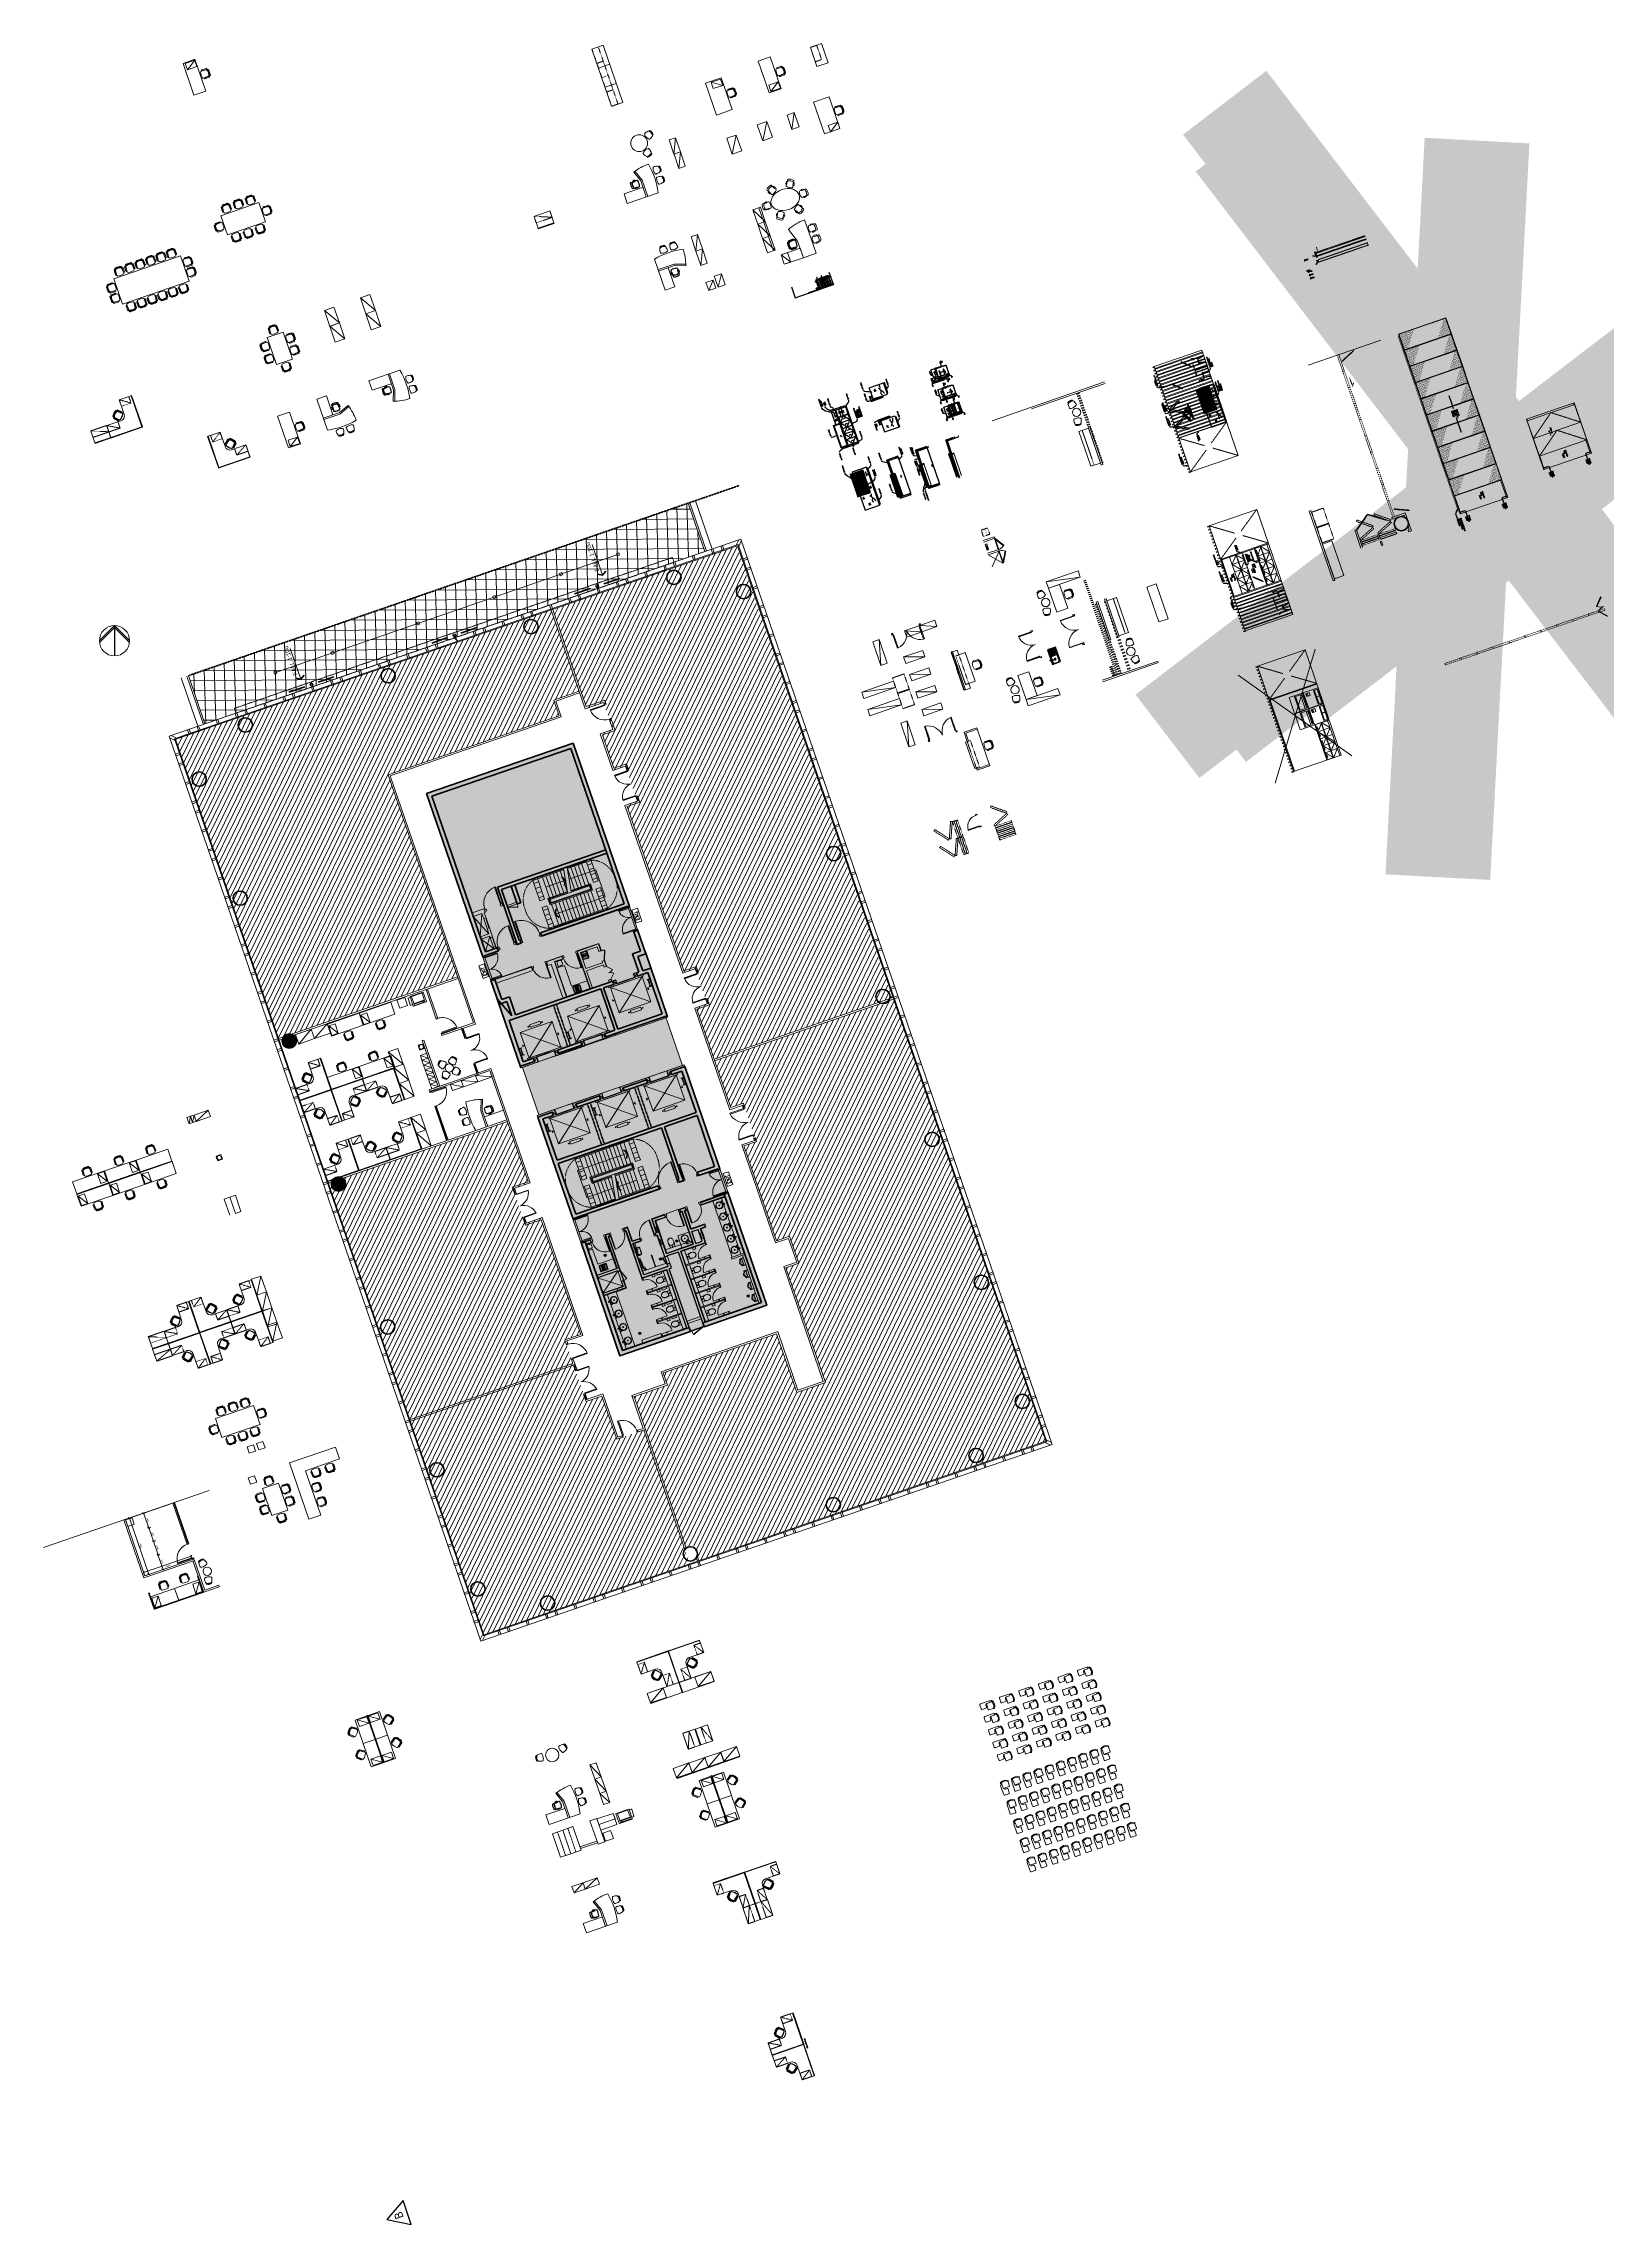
# Model space of a CAD drawing. Extents: x 760773 to 1075934, y 719259 to 1013331.
# Drawn here: x 770096 to 863252, y 719259 to 849114 of the extents above; entities that cross this region are included whole.
import ezdxf
from ezdxf import colors
from ezdxf.entities.mleader import LeaderData, LeaderLine
from ezdxf.enums import TextEntityAlignment as Align
from ezdxf.math import Vec2, Vec3

# ---------------------------------------------------------------- set-up
doc = ezdxf.new("R2010")
doc.units = 0
doc.header["$MEASUREMENT"] = 0
for name, pattern in [('CENTER4', [0.74, 0.5, -0.08, 0.08, -0.08]), ('CENTERX2', [4, 2.5, -0.5, 0.5, -0.5]), ('DASHED', [0.75, 0.5, -0.25]), ('DASHED2', [0.375, 0.25, -0.125]), ('DASHEDX2', [1.5, 1, -0.5]), ('DGN2', [0.82956, 0.41478, -0.41478]), ('DGN3', [1.24434, 0.82956, -0.41478]), ('DIVIDE2', [0.625, 0.25, -0.125, 0, -0.125, 0, -0.125]), ('HIDDEN', [0.375, 0.25, -0.125]), ('HIDDEN2', [0.1875, 0.125, -0.0625])]:
    doc.linetypes.add(name, pattern=pattern)
doc.layers.get('DEFPOINTS').update_dxf_attribs({"lineweight": 0})
for name, color, linetype, lineweight in [('-INT SLAB', 7, 'Continuous', 0), ('27', 7, 'Continuous', 0), ('43071 FF-FIN', 1, 'Continuous', 0), ('72471 FF-FUR', 9, 'Continuous', 30), ('A-Ceiling-Light', 6, 'Continuous', 0), ('A-Door', 4, 'Continuous', 0), ('A-DOOR-1', 4, 'Continuous', 0), ('A-Glaz', 5, 'Continuous', 30), ('A-WALL', 2, 'Continuous', 0), ('A-WALL-MEET', 2, 'Continuous', 0), ('Border', 7, 'Continuous', 0), ('Default', 7, 'Continuous', 0), ('ELE-TEXT', 4, 'Continuous', 0), ('F45NOT', 1, 'Continuous', 0), ('i-furn', 8, 'Continuous', 0), ('Level 53', 7, 'Continuous', 0), ('Level 57', 7, 'Continuous', 0), ('OFFICE LEVEL 8-INT SLAB', 7, 'Continuous', 0), ('Shutter', 7, 'Continuous', 0), ('spare0', 7, 'Continuous', 0), ('spare5', 7, 'Continuous', 0), ('TEXT', 7, 'Continuous', 0)]:
    doc.layers.add(name, color=color, linetype=linetype, lineweight=lineweight)
for name, color, linetype in [('63', 7, 'Continuous'), ('a-dim', 7, 'Continuous'), ('a-hatch', 5, 'Continuous'), ('A-TEXT', 7, 'Continuous'), ('e-b-shell', 253, 'Continuous'), ('EL THICK', 1, 'Continuous'), ('EL THIN', 2, 'Continuous'), ('EXIST1', 14, 'Continuous'), ('EXIST2', 11, 'Continuous'), ('MED', 7, 'Continuous'), ('N-B-WALL', 3, 'Continuous'), ('n-f-plum', 71, 'Continuous'), ('n-q-appl', 140, 'Continuous'), ('THICK', 1, 'Continuous'), ('THIN', 2, 'Continuous')]:
    doc.layers.add(name, color=color, linetype=linetype)
doc.styles.add('Annotative', font='simplex.shx', dxfattribs={"height": 0.125})
doc.styles.add('KROY', font='arialbd.ttf')
doc.styles.add('LPT-E-small', font='romans.shx', dxfattribs={"width": 0.8, "height": 0.0025})
doc.styles.add('MONOTXT', font='romans.shx')
doc.styles.add('STANDARD1', font='romans')
doc.styles.add('Style@Arial Unicode MS', font='ARIALUNI.TTF')
doc.styles.add('Styledgn043', font='dgn043.shx')
doc.styles.add('Styleromans', font='romans.shx')
doc.styles.add('TEXTS', font='simplex.shx')
doc.linetypes.add('ZIGZAG', pattern='A,0.0001,-0.2,[131,ltypeshp.shx,S=0.2,R=0,X=-0.2,Y=0],-0.4,[131,ltypeshp.shx,S=0.2,R=180,X=0.2,Y=0],-0.2', length=0.8001)
doc.dimstyles.new('DIM1-25-Leader', dxfattribs={"dimscale": 25, "dimtxt": 0.002, "dimasz": 0.002, "dimexe": 0.001, "dimexo": 0.001, "dimgap": 0.001, "dimtad": 0, "dimdec": 0, "dimzin": 3, "dimdsep": 46, "dimtxsty": 'Styleromans', "dimblk1": '_ArchTick1', "dimblk2": '_ArchTick1', "dimsah": 1, "dimcen": 0, "dimclrd": 7, "dimclre": 7, "dimclrt": 1, "dimadec": 0, "dimazin": 0, "dimtfac": 1, "dimtdec": 0, "dimtmove": 2, "dimatfit": 3, "dimldrblk": '_ArchTick1', "dimfxl": 1, "dimtolj": 1, "dimtzin": 0, "dimarcsym": 0})
doc.dimstyles.get("Standard").update_dxf_attribs({"dimtxt": 0.18, "dimasz": 0.18, "dimexe": 0.18, "dimexo": 0.0625, "dimgap": 0.09, "dimtad": 0, "dimtih": 1, "dimtoh": 1, "dimdec": 4, "dimzin": 0, "dimdsep": 46, "dimtxsty": 'Standard', "dimcen": 0.09, "dimadec": 0, "dimazin": 0, "dimtfac": 1, "dimtdec": 4, "dimtofl": 0, "dimtmove": 0, "dimatfit": 3, "dimfxl": 1, "dimtolj": 1, "dimtzin": 0, "dimarcsym": 0})
pattern_1 = [(37.5, (6972.918, 1423.755), (-1.25987, 38.53648), [0, -30.4, 0, -34, 0, -32.5]), (7.5, (6972.92, 1423.755), (35.39553, 56.44292), [0, -16.4, 0, -27.4, 0, -10.5]), (327.5, (6948.318, 1423.755), (62.28284, 0.11318), [0, -10, 0, -36, 0, -47]), (317.5, (6948.32, 1423.755), (60.12253, 17.5535), [0, -5, 0, -23.6, 0, -27])]
pattern_2 = [(244, (811611.9604, 819556.7724), (3.37047767, -1.6438918), []), (244, (811610.289, 819556.197), (3.37047767, -1.6438918), [])]
pattern_3 = [(236.5, (813807.663, 818022.81), (13.73748, -36.02678), [0, -30.4, 0, -34, 0, -32.5]), (206.5, (813807.663, 818022.81), (-15.09112, -64.8915), [0, -16.4, 0, -27.4, 0, -10.5]), (166.5, (813830.923, 818030.82), (-58.85273, -20.38432), [0, -10, 0, -36, 0, -47]), (156.5, (813830.923, 818030.82), (-51.1321, -36.17115), [0, -5, 0, -23.6, 0, -27])]
pattern_4 = [(236.5, (814247.836, 817654.17), (13.73748, -36.02678), [0, -30.4, 0, -34, 0, -32.5]), (206.5, (814247.836, 817654.17), (-15.09112, -64.89149), [0, -16.4, 0, -27.4, 0, -10.5]), (166.5, (814271.096, 817662.18), (-58.85273, -20.38432), [0, -10, 0, -36, 0, -47]), (156.5, (814271.096, 817662.18), (-51.1321, -36.17115), [0, -5, 0, -23.6, 0, -27])]
pattern_5 = [(236.5, (819097.061, 815306.708), (3.4343692, -9.006695), [0, -7.6, 0, -8.5, 0, -8.125]), (206.5, (819097.061, 815306.708), (-3.772779, -16.222872), [0, -4.1, 0, -6.85, 0, -2.625]), (166.5, (819102.876, 815308.7105), (-14.713183, -5.096081), [0, -2.5, 0, -9, 0, -11.75]), (156.5, (819102.876, 815308.71), (-12.783027, -9.042788), [0, -1.25, 0, -5.9, 0, -6.75])]
pattern_6 = [(236.5, (818745.2, 816328.588), (3.4343692, -9.006695), [0, -7.6, 0, -8.5, 0, -8.125]), (206.5, (818745.2, 816328.588), (-3.772779, -16.222872), [0, -4.1, 0, -6.85, 0, -2.625]), (166.5, (818751.015, 816330.59), (-14.713183, -5.096081), [0, -2.5, 0, -9, 0, -11.75]), (156.5, (818751.015, 816330.59), (-12.783027, -9.042788), [0, -1.25, 0, -5.9, 0, -6.75])]
pattern_7 = [(236.5, (814360.593, 818213.2), (13.73748, -36.02678), [0, -30.4, 0, -34, 0, -32.5]), (206.5, (814360.593, 818213.2), (-15.09112, -64.8915), [0, -16.4, 0, -27.4, 0, -10.5]), (166.5, (814383.853, 818221.208), (-58.85273, -20.38432), [0, -10, 0, -36, 0, -47]), (156.5, (814383.853, 818221.21), (-51.1321, -36.17115), [0, -5, 0, -23.6, 0, -27])]
pattern_8 = [(236.5, (814322.315, 817437.87), (13.73748, -36.02678), [0, -30.4, 0, -34, 0, -32.5]), (206.5, (814322.315, 817437.87), (-15.09112, -64.8915), [0, -16.4, 0, -27.4, 0, -10.5]), (166.5, (814345.574, 817445.878), (-58.85273, -20.38432), [0, -10, 0, -36, 0, -47]), (156.5, (814345.574, 817445.88), (-51.1321, -36.17115), [0, -5, 0, -23.6, 0, -27])]
pattern_9 = [(236.5, (816149.75, 818829.256), (13.73748, -36.02678), [0, -30.4, 0, -34, 0, -32.5]), (206.5, (816149.75, 818829.256), (-15.09112, -64.8915), [0, -16.4, 0, -27.4, 0, -10.5]), (166.5, (816173.01, 818837.265), (-58.85273, -20.38432), [0, -10, 0, -36, 0, -47]), (156.5, (816173.01, 818837.265), (-51.1321, -36.17115), [0, -5, 0, -23.6, 0, -27])]
pattern_10 = [(244, (811611.96, 819556.77), (224.6985, -109.5928), [])]

# ---------------------------------------------------------------- blocks, each defined once
blk = doc.blocks.new('AnonymousCell')
at = {"layer": 'e-b-shell', "lineweight": 0, "flags": 128}
for points in [[(8.21, 31.44), (8.25, 31.34), (8.01, 31.26), (7.98, 31.35), (8.21, 31.44)], [(9.19, 28.6), (9.22, 28.51), (8.99, 28.42), (8.95, 28.52), (9.19, 28.6)], [(10.17, 25.76), (10.2, 25.67), (9.96, 25.59), (9.93, 25.68), (10.17, 25.76)], [(11.14, 22.93), (11.18, 22.83), (10.94, 22.75), (10.91, 22.85), (11.14, 22.93)], [(-25.83, 19.72), (-25.79, 19.62), (-25.56, 19.7), (-25.59, 19.8), (-25.83, 19.72)], [(12.12, 20.09), (12.15, 20), (11.92, 19.91), (11.88, 20.01), (12.12, 20.09)], [(-24.85, 16.88), (-24.82, 16.78), (-24.58, 16.87), (-24.61, 16.96), (-24.85, 16.88)], [(13.1, 17.25), (13.13, 17.16), (12.89, 17.08), (12.86, 17.17), (13.1, 17.25)], [(14.07, 14.42), (14.11, 14.32), (13.87, 14.24), (13.84, 14.34), (14.07, 14.42)], [(-23.87, 14.04), (-23.84, 13.95), (-23.6, 14.03), (-23.64, 14.12), (-23.87, 14.04)], [(-22.9, 11.21), (-22.86, 11.11), (-22.63, 11.19), (-22.66, 11.29), (-22.9, 11.21)], [(15.05, 11.58), (15.08, 11.49), (14.85, 11.4), (14.81, 11.5), (15.05, 11.58)], [(-21.92, 8.37), (-21.89, 8.27), (-21.65, 8.36), (-21.68, 8.45), (-21.92, 8.37)], [(16.03, 8.74), (16.06, 8.65), (15.82, 8.57), (15.79, 8.66), (16.03, 8.74)], [(-20.94, 5.53), (-20.91, 5.44), (-20.67, 5.52), (-20.71, 5.61), (-20.94, 5.53)], [(17, 5.91), (17.04, 5.81), (16.8, 5.73), (16.77, 5.83), (17, 5.91)], [(-19.97, 2.7), (-19.93, 2.6), (-19.7, 2.68), (-19.73, 2.78), (-19.97, 2.7)], [(17.98, 3.07), (18.01, 2.98), (17.78, 2.89), (17.74, 2.99), (17.98, 3.07)], [(18.96, 0.23), (18.99, 0.14), (18.75, 0.06), (18.72, 0.15), (18.96, 0.23)], [(-18.99, -0.14), (-18.96, -0.24), (-18.72, -0.15), (-18.75, -0.06), (-18.99, -0.14)], [(-18.01, -2.98), (-17.98, -3.07), (-17.74, -2.99), (-17.78, -2.9), (-18.01, -2.98)], [(19.93, -2.6), (19.97, -2.7), (19.73, -2.78), (19.7, -2.68), (19.93, -2.6)], [(-17.04, -5.81), (-17, -5.91), (-16.77, -5.83), (-16.8, -5.73), (-17.04, -5.81)], [(20.91, -5.44), (20.94, -5.53), (20.71, -5.62), (20.67, -5.52), (20.91, -5.44)], [(-16.06, -8.65), (-16.03, -8.74), (-15.79, -8.66), (-15.82, -8.57), (-16.06, -8.65)], [(21.89, -8.28), (21.92, -8.37), (21.68, -8.45), (21.65, -8.36), (21.89, -8.28)], [(-15.08, -11.49), (-15.05, -11.58), (-14.81, -11.5), (-14.85, -11.41), (-15.08, -11.49)], [(22.86, -11.11), (22.9, -11.21), (22.66, -11.29), (22.63, -11.19), (22.86, -11.11)], [(-14.11, -14.32), (-14.07, -14.42), (-13.84, -14.34), (-13.87, -14.24), (-14.11, -14.32)], [(23.84, -13.95), (23.87, -14.04), (23.64, -14.12), (23.6, -14.03), (23.84, -13.95)], [(24.82, -16.79), (24.85, -16.88), (24.61, -16.96), (24.58, -16.87), (24.82, -16.79)], [(-13.13, -17.16), (-13.1, -17.25), (-12.86, -17.17), (-12.89, -17.08), (-13.13, -17.16)], [(-12.15, -20), (-12.12, -20.09), (-11.88, -20.01), (-11.92, -19.92), (-12.15, -20)], [(25.79, -19.62), (25.83, -19.72), (25.59, -19.8), (25.56, -19.7), (25.79, -19.62)], [(-11.18, -22.83), (-11.14, -22.93), (-10.91, -22.85), (-10.94, -22.75), (-11.18, -22.83)], [(-10.2, -25.67), (-10.17, -25.76), (-9.93, -25.68), (-9.96, -25.59), (-10.2, -25.67)], [(-9.22, -28.51), (-9.19, -28.6), (-8.95, -28.52), (-8.99, -28.42), (-9.22, -28.51)], [(-8.25, -31.34), (-8.21, -31.44), (-7.98, -31.36), (-8.01, -31.26), (-8.25, -31.34)]]:
    blk.add_lwpolyline(points, dxfattribs=at)
blk = doc.blocks.new('AnonymousCell1')
at = {"layer": 'e-b-shell', "lineweight": 0, "flags": 128}
for points in [[(15.51, 5.47), (15.61, 5.51), (15.69, 5.27), (15.59, 5.24), (15.51, 5.47)], [(12.68, 4.5), (12.77, 4.53), (12.85, 4.29), (12.76, 4.26), (12.68, 4.5)], [(9.84, 3.52), (9.93, 3.55), (10.02, 3.32), (9.92, 3.28), (9.84, 3.52)], [(4.17, 1.57), (4.26, 1.6), (4.34, 1.36), (4.25, 1.33), (4.17, 1.57)], [(7, 2.54), (7.1, 2.58), (7.18, 2.34), (7.08, 2.31), (7, 2.54)], [(1.33, 0.59), (1.42, 0.62), (1.51, 0.39), (1.41, 0.35), (1.33, 0.59)], [(-1.51, -0.39), (-1.41, -0.35), (-1.33, -0.59), (-1.42, -0.62), (-1.51, -0.39)], [(-7.18, -2.34), (-7.08, -2.31), (-7, -2.54), (-7.1, -2.58), (-7.18, -2.34)], [(-4.34, -1.36), (-4.25, -1.33), (-4.17, -1.57), (-4.26, -1.6), (-4.34, -1.36)], [(-10.02, -3.32), (-9.92, -3.28), (-9.84, -3.52), (-9.93, -3.55), (-10.02, -3.32)], [(-12.85, -4.29), (-12.76, -4.26), (-12.68, -4.5), (-12.77, -4.53), (-12.85, -4.29)], [(-15.69, -5.27), (-15.59, -5.24), (-15.51, -5.47), (-15.61, -5.51), (-15.69, -5.27)]]:
    blk.add_lwpolyline(points, dxfattribs=at)
blk = doc.blocks.new('AnonymousCell2')
at = {"layer": 'e-b-shell', "lineweight": 0, "flags": 128}
for points in [[(8.21, 31.44), (8.24, 31.34), (8.01, 31.26), (7.98, 31.35), (8.21, 31.44)], [(9.19, 28.6), (9.22, 28.51), (8.99, 28.42), (8.95, 28.52), (9.19, 28.6)], [(10.17, 25.76), (10.2, 25.67), (9.96, 25.59), (9.93, 25.68), (10.17, 25.76)], [(11.14, 22.93), (11.18, 22.83), (10.94, 22.75), (10.91, 22.85), (11.14, 22.93)], [(-25.83, 19.72), (-25.79, 19.62), (-25.56, 19.7), (-25.59, 19.8), (-25.83, 19.72)], [(12.12, 20.09), (12.15, 20), (11.92, 19.91), (11.88, 20.01), (12.12, 20.09)], [(-24.85, 16.88), (-24.82, 16.78), (-24.58, 16.87), (-24.61, 16.96), (-24.85, 16.88)], [(13.1, 17.25), (13.13, 17.16), (12.89, 17.08), (12.86, 17.17), (13.1, 17.25)], [(14.07, 14.42), (14.11, 14.32), (13.87, 14.24), (13.84, 14.34), (14.07, 14.42)], [(-23.87, 14.04), (-23.84, 13.95), (-23.6, 14.03), (-23.64, 14.12), (-23.87, 14.04)], [(-22.9, 11.21), (-22.86, 11.11), (-22.63, 11.19), (-22.66, 11.29), (-22.9, 11.21)], [(15.05, 11.58), (15.08, 11.49), (14.85, 11.4), (14.81, 11.5), (15.05, 11.58)], [(-21.92, 8.37), (-21.89, 8.27), (-21.65, 8.36), (-21.68, 8.45), (-21.92, 8.37)], [(16.03, 8.74), (16.06, 8.65), (15.82, 8.57), (15.79, 8.66), (16.03, 8.74)], [(-20.94, 5.53), (-20.91, 5.44), (-20.67, 5.52), (-20.71, 5.61), (-20.94, 5.53)], [(17, 5.91), (17.04, 5.81), (16.8, 5.73), (16.77, 5.83), (17, 5.91)], [(-19.97, 2.7), (-19.93, 2.6), (-19.7, 2.68), (-19.73, 2.78), (-19.97, 2.7)], [(17.98, 3.07), (18.01, 2.98), (17.78, 2.89), (17.74, 2.99), (17.98, 3.07)], [(18.96, 0.23), (18.99, 0.14), (18.75, 0.06), (18.72, 0.15), (18.96, 0.23)], [(-18.99, -0.14), (-18.96, -0.24), (-18.72, -0.15), (-18.75, -0.06), (-18.99, -0.14)], [(-18.01, -2.98), (-17.98, -3.07), (-17.74, -2.99), (-17.78, -2.9), (-18.01, -2.98)], [(19.93, -2.6), (19.97, -2.7), (19.73, -2.78), (19.7, -2.68), (19.93, -2.6)], [(-17.04, -5.81), (-17, -5.91), (-16.77, -5.83), (-16.8, -5.73), (-17.04, -5.81)], [(20.91, -5.44), (20.94, -5.53), (20.71, -5.62), (20.67, -5.52), (20.91, -5.44)], [(-16.06, -8.65), (-16.03, -8.74), (-15.79, -8.66), (-15.82, -8.57), (-16.06, -8.65)], [(21.89, -8.28), (21.92, -8.37), (21.68, -8.45), (21.65, -8.36), (21.89, -8.28)], [(-15.08, -11.49), (-15.05, -11.58), (-14.81, -11.5), (-14.85, -11.41), (-15.08, -11.49)], [(22.86, -11.11), (22.9, -11.21), (22.66, -11.29), (22.63, -11.19), (22.86, -11.11)], [(-14.11, -14.32), (-14.07, -14.42), (-13.84, -14.34), (-13.87, -14.24), (-14.11, -14.32)], [(23.84, -13.95), (23.87, -14.04), (23.64, -14.12), (23.6, -14.03), (23.84, -13.95)], [(24.82, -16.79), (24.85, -16.88), (24.61, -16.96), (24.58, -16.87), (24.82, -16.79)], [(-13.13, -17.16), (-13.1, -17.25), (-12.86, -17.17), (-12.89, -17.08), (-13.13, -17.16)], [(-12.15, -20), (-12.12, -20.09), (-11.88, -20.01), (-11.92, -19.92), (-12.15, -20)], [(25.79, -19.62), (25.83, -19.72), (25.59, -19.8), (25.56, -19.7), (25.79, -19.62)], [(-11.18, -22.83), (-11.14, -22.93), (-10.91, -22.85), (-10.94, -22.75), (-11.18, -22.83)], [(-10.2, -25.67), (-10.17, -25.76), (-9.93, -25.68), (-9.96, -25.59), (-10.2, -25.67)], [(-9.22, -28.51), (-9.19, -28.6), (-8.95, -28.52), (-8.99, -28.42), (-9.22, -28.51)], [(-8.25, -31.34), (-8.21, -31.44), (-7.98, -31.36), (-8.01, -31.26), (-8.25, -31.34)]]:
    blk.add_lwpolyline(points, dxfattribs=at)
blk = doc.blocks.new('AnonymousCell3')
at = {"layer": 'e-b-shell', "lineweight": 0, "flags": 128}
for points in [[(15.51, 5.47), (15.61, 5.51), (15.69, 5.27), (15.59, 5.24), (15.51, 5.47)], [(12.68, 4.5), (12.77, 4.53), (12.85, 4.29), (12.76, 4.26), (12.68, 4.5)], [(9.84, 3.52), (9.93, 3.55), (10.02, 3.32), (9.92, 3.28), (9.84, 3.52)], [(4.17, 1.57), (4.26, 1.6), (4.34, 1.36), (4.25, 1.33), (4.17, 1.57)], [(7, 2.54), (7.1, 2.58), (7.18, 2.34), (7.08, 2.31), (7, 2.54)], [(1.33, 0.59), (1.42, 0.62), (1.51, 0.39), (1.41, 0.35), (1.33, 0.59)], [(-1.51, -0.39), (-1.41, -0.35), (-1.33, -0.59), (-1.42, -0.62), (-1.51, -0.39)], [(-7.18, -2.34), (-7.08, -2.31), (-7, -2.54), (-7.1, -2.58), (-7.18, -2.34)], [(-4.34, -1.36), (-4.25, -1.33), (-4.17, -1.57), (-4.26, -1.6), (-4.34, -1.36)], [(-10.02, -3.32), (-9.92, -3.28), (-9.84, -3.52), (-9.93, -3.55), (-10.02, -3.32)], [(-12.85, -4.29), (-12.76, -4.26), (-12.68, -4.5), (-12.77, -4.53), (-12.85, -4.29)], [(-15.69, -5.27), (-15.59, -5.24), (-15.51, -5.47), (-15.61, -5.51), (-15.69, -5.27)]]:
    blk.add_lwpolyline(points, dxfattribs=at)
blk = doc.blocks.new('AnonymousCell4')
at = {"layer": 'e-b-shell', "lineweight": 13}
for p, q in [((0.01, 0.1), (-0.07, -0.07)), ((0.07, 0.07), (-0.01, -0.1))]:
    blk.add_line(p, q, dxfattribs=at)
blk.add_circle((0, 0), 0.1, dxfattribs=at)
blk = doc.blocks.new('AnonymousCell5')
at = {"layer": 'e-b-shell', "lineweight": 13}
for p, q in [((0.01, 0.1), (-0.07, -0.07)), ((0.07, 0.07), (-0.01, -0.1))]:
    blk.add_line(p, q, dxfattribs=at)
blk.add_circle((0, 0), 0.1, dxfattribs=at)
blk = doc.blocks.new('AnonymousCell6')
at = {"layer": 'e-b-shell', "lineweight": 13}
for p, q in [((0.01, 0.1), (-0.07, -0.07)), ((0.07, 0.07), (-0.01, -0.1))]:
    blk.add_line(p, q, dxfattribs=at)
blk.add_circle((0, 0), 0.1, dxfattribs=at)
blk = doc.blocks.new('AnonymousCell7')
at = {"layer": 'e-b-shell', "lineweight": 0, "flags": 128}
for points in [[(-0.48, 0.02), (-0.54, 0.2), (-0.45, 0.23), (-0.4, 0.1), (-0.45, 0.08), (-0.43, 0.04), (-0.48, 0.02)], [(-0.16, -0.74), (-0.13, -0.73), (-0.4, 0.05), (-0.43, 0.04), (-0.16, -0.74)], [(0.42, 0.33), (0.36, 0.51), (0.26, 0.48), (0.31, 0.34), (0.35, 0.36), (0.37, 0.31), (0.42, 0.33)]]:
    blk.add_lwpolyline(points, dxfattribs=at)
at = {"layer": 'e-b-shell', "lineweight": 0}
blk.add_ellipse((-0.42, 0.03), major_axis=(-0.664, -0.519), ratio=0.963674, start_param=1.286358, end_param=2.809972, dxfattribs=at)
blk = doc.blocks.new('AnonymousCell8')
at = {"layer": 'e-b-shell', "lineweight": 0, "flags": 128}
for points in [[(-0.52, 0.01), (-0.59, 0.19), (-0.49, 0.23), (-0.44, 0.09), (-0.49, 0.07), (-0.48, 0.02), (-0.52, 0.01)], [(0.38, 0.31), (0.31, 0.5), (0.22, 0.47), (0.26, 0.33), (0.31, 0.35), (0.33, 0.3), (0.38, 0.31)], [(0.6, -0.48), (0.56, -0.49), (0.29, 0.29), (0.33, 0.3), (0.6, -0.48)]]:
    blk.add_lwpolyline(points, dxfattribs=at)
at = {"layer": 'e-b-shell', "lineweight": 0}
blk.add_ellipse((0.35, 0.34), major_axis=(-0.566, -0.701), ratio=0.925813, start_param=5.72202, end_param=7.245634, dxfattribs=at)
blk = doc.blocks.new('CLSINK')
at = {"layer": 'e-b-shell', "lineweight": 0}
for p, q in [((0.01, 0.39), (-0.25, 0.3)), ((-0.02, 0.4), (-0.23, 0.33)), ((-0.12, 0.05), (-0.22, 0.33)), ((-0.08, 0.07), (-0.17, 0.35)), ((0.07, 0.12), (-0.13, 0.05)), ((-0.03, 0.09), (-0.12, 0.36)), ((0.02, 0.1), (-0.08, 0.38)), ((0.06, 0.12), (-0.03, 0.4))]:
    blk.add_line(p, q, dxfattribs=at)
at = {"layer": 'e-b-shell', "lineweight": 0, "flags": 128}
for points in [[(0.11, 0.38), (0.21, 0.07), (-0.22, -0.08), (-0.33, 0.23)], [(0.08, 0.36), (0.16, 0.1), (-0.19, -0.03), (-0.28, 0.23)], [(0.01, 0.43), (-0.27, 0.33)], [(-0.11, 0.07), (-0.12, 0.06), (-0.11, 0.02), (-0.1, 0.02), (-0.11, 0.07)], [(-0.09, 0.02), (-0.12, 0.01), (-0.11, 0), (-0.08, 0.01), (-0.09, 0.02)], [(0.06, 0.13), (0.05, 0.12), (0.06, 0.08), (0.08, 0.08), (0.06, 0.13)], [(0.09, 0.08), (0.05, 0.07), (0.06, 0.06), (0.09, 0.07), (0.09, 0.08)]]:
    blk.add_lwpolyline(points, dxfattribs=at)
at = {"layer": 'e-b-shell', "lineweight": 0}
for radius in [0.0286, 0.0198]:
    blk.add_circle((-0.03, 0.08), radius, dxfattribs=at)
for centre, radius, start, end in [((-0.23, 0.25), 0.05, 109.0012, 199.0012), ((0.04, 0.36), 0.075, 19.0012, 109.0012), ((0.03, 0.34), 0.05, 19.0012, 109.0012)]:
    blk.add_arc(centre, radius, start, end, dxfattribs=at)
blk.add_ellipse((-0.25, 0.26), major_axis=(-0.065, -0.0508), ratio=0.846067, start_param=4.380797, end_param=5.951594, dxfattribs=at)
blk = doc.blocks.new('15LBRA1')
at = {"layer": 'Border', "linetype": 'Continuous'}
h = blk.add_hatch(color=3, dxfattribs=at)
edge = h.paths.add_edge_path()
edge.add_line((5.3, -2.5), (5.5, -2.5))
edge.add_line((5.5, -2.5), (5.5, 2.5))
edge.add_line((5.5, 2.5), (5.3, 2.5))
edge.add_line((5.3, 2.5), (5.3, 2.5))
edge.add_arc((5.3, 2.2), 0.25, 90.00114, 176.05336)
edge.add_line((5, 2.3), (5, 2.3))
edge.add_line((5, 2.3), (4.9, 0.4))
edge.add_line((4.9, 0.4), (4.9, 0.4))
edge.add_arc((4.6, 0.4), 0.25, -90.00911, 0.0091, ccw=False)
edge.add_line((4.6, 0.2), (4.6, 0.2))
edge.add_line((4.6, 0.2), (4.1, 0.2))
edge.add_line((4.1, 0.2), (4.1, 0.2))
edge.add_arc((4.1, 0.3), 0.1, 180.01128, 269.98872, ccw=False)
edge.add_line((4, 0.3), (4, 0.3))
edge.add_line((4, 0.3), (4, 0.3))
edge.add_line((4, 0.3), (2, 0.3))
edge.add_line((2, 0.3), (2, -0.3))
edge.add_line((2, -0.3), (4, -0.3))
edge.add_line((4, -0.3), (4, -0.3))
edge.add_line((4, -0.3), (4, -0.3))
edge.add_arc((4.1, -0.3), 0.1, 90.01128, 179.98872, ccw=False)
edge.add_line((4.1, -0.2), (4.1, -0.2))
edge.add_line((4.1, -0.2), (4.6, -0.2))
edge.add_line((4.6, -0.2), (4.6, -0.2))
edge.add_arc((4.6, -0.4), 0.25, -0.00911, 90.0091, ccw=False)
edge.add_line((4.9, -0.4), (4.9, -0.4))
edge.add_line((4.9, -0.4), (5, -2.3))
edge.add_line((5, -2.3), (5, -2.3))
edge.add_arc((5.3, -2.2), 0.25, 183.94709, 269.99931)
at = {"color": 0, "linetype": 'ByBlock', "lineweight": -2, "flags": 128}
for points in [[(5.3, -2.5), (5.5, -2.5), (5.5, 2.5), (5.3, 2.5), (5.3, 2.5, 0.394174), (5, 2.3), (5, 2.3), (4.9, 0.4), (4.9, 0.4, -0.414307), (4.6, 0.2), (4.6, 0.2), (4.1, 0.2), (4.1, 0.2, -0.414098), (4, 0.3), (4, 0.3), (4, 0.3), (2, 0.3), (2, -0.3), (4, -0.3), (4, -0.3), (4, -0.3, -0.414098), (4.1, -0.2), (4.1, -0.2), (4.6, -0.2), (4.6, -0.2, -0.414307), (4.9, -0.4), (4.9, -0.4), (5, -2.3), (5, -2.3, 0.394174), (5.3, -2.5)], [(4, -0.3), (4, -0.3), (2, -0.3), (2, 0.3), (4, 0.3), (4, 0.3), (4, 0.3), (4, 0.3, 0.414098), (4.1, 0.2), (4.1, 0.2), (4.6, 0.2), (4.6, 0.2, 0.414307), (4.9, 0.4), (4.9, 0.4), (5, 2.3), (5, 2.3, -0.394174), (5.3, 2.5), (5.3, 2.5), (5.5, 2.5), (5.5, -2.5), (5.3, -2.5), (5.3, -2.5), (5.3, -2.5, -0.394174), (5, -2.3), (5, -2.3), (4.9, -0.4), (4.9, -0.4, 0.414307), (4.6, -0.2), (4.6, -0.2), (4.1, -0.2), (4.1, -0.2, 0.414098), (4, -0.3)]]:
    blk.add_lwpolyline(points, format="xyb", dxfattribs=at)
blk = doc.blocks.new('AnonymousCell9')
at = {"layer": 'e-b-shell', "lineweight": 0, "flags": 128}
for points in [[(-0.52, 0.01), (-0.58, 0.19), (-0.49, 0.22), (-0.44, 0.09), (-0.49, 0.07), (-0.48, 0.02), (-0.52, 0.01)], [(0.36, 0.31), (0.3, 0.49), (0.2, 0.46), (0.25, 0.32), (0.3, 0.34), (0.31, 0.29), (0.36, 0.31)], [(0.58, -0.49), (0.54, -0.5), (0.28, 0.28), (0.31, 0.29), (0.58, -0.49)]]:
    blk.add_lwpolyline(points, dxfattribs=at)
at = {"layer": 'e-b-shell', "lineweight": 0}
blk.add_ellipse((0.33, 0.32), major_axis=(-0.483, -0.732), ratio=0.945185, start_param=5.626494, end_param=7.150108, dxfattribs=at)
blk = doc.blocks.new('AnonymousCell10')
at = {"layer": 'e-b-shell', "lineweight": 0, "flags": 128}
for points in [[(0.18, 0.72), (0.14, 0.71), (0.42, -0.09), (0.46, -0.08), (0.18, 0.72)], [(-0.42, -0.38), (-0.37, -0.52), (-0.27, -0.49), (-0.3, -0.4), (-0.35, -0.41), (-0.37, -0.37), (-0.42, -0.38)], [(0.51, -0.06), (0.55, -0.21), (0.46, -0.24), (0.43, -0.14), (0.47, -0.13), (0.46, -0.08), (0.51, -0.06)]]:
    blk.add_lwpolyline(points, dxfattribs=at)
at = {"layer": 'e-b-shell', "lineweight": 0}
blk.add_ellipse((0.47, -0.09), major_axis=(-0.891, 0), ratio=0.961197, start_param=5.091179, end_param=6.614793, dxfattribs=at)
blk = doc.blocks.new('AnonymousCell11')
at = {"layer": 'e-b-shell', "lineweight": 0}
for p, q in [((-0.08, -0.85), (0.06, -1.14)), ((0.26, -0.91), (0.03, -0.99)), ((0.06, -1.14), (0.33, -1.05)), ((0.15, -1.03), (0.19, -1.02)), ((0.18, -1.09), (0.15, -1.03)), ((0.17, -1.1), (0.21, -1.08)), ((0.17, -1.1), (0.17, -1.1)), ((0.2, -1.08), (0.18, -1.02)), ((0.21, -1.08), (0.22, -1.09)), ((0.26, -0.74), (0.33, -1.05))]:
    blk.add_line(p, q, dxfattribs=at)
at = {"layer": 'e-b-shell', "lineweight": 0, "flags": 128}
for points in [[(-0.11, -0.68), (-0.1, -0.65), (-0.08, -0.61), (-0.06, -0.58), (-0.03, -0.56), (0, -0.55)], [(-0.08, -0.85), (-0.09, -0.81), (-0.1, -0.77), (-0.11, -0.73), (-0.11, -0.68)], [(-0.1, -0.68), (-0.09, -0.65), (-0.07, -0.62), (-0.05, -0.59), (-0.03, -0.57), (0.01, -0.55)], [(-0.07, -0.85), (-0.09, -0.81), (-0.1, -0.77), (-0.1, -0.73), (-0.1, -0.68)], [(0.03, -0.99), (-0.01, -0.95), (-0.05, -0.9), (-0.08, -0.85)], [(0.04, -0.99), (-0.01, -0.95), (-0.04, -0.9), (-0.07, -0.85)], [(0, -0.55), (0.04, -0.54), (0.08, -0.54), (0.11, -0.55), (0.14, -0.56), (0.17, -0.59)], [(0, -0.55), (0.04, -0.54), (0.08, -0.54), (0.11, -0.55), (0.14, -0.56), (0.17, -0.59)], [(0.01, -0.55), (0.04, -0.55), (0.07, -0.55), (0.11, -0.55), (0.14, -0.57), (0.17, -0.59)], [(0.17, -0.59), (0.2, -0.62), (0.22, -0.66), (0.24, -0.7), (0.26, -0.74)], [(0.17, -0.59), (0.2, -0.62), (0.22, -0.66), (0.24, -0.7), (0.25, -0.74)], [(0.25, -0.74), (0.26, -0.8), (0.26, -0.86), (0.25, -0.91)], [(0.26, -0.74), (0.26, -0.79), (0.26, -0.85), (0.26, -0.91)]]:
    blk.add_lwpolyline(points, dxfattribs=at)
at = {"layer": 'e-b-shell', "lineweight": 0}
for centre, radius, start, end in [((0.17, -1.02), 0.02, 18.9995, 198.9995), ((0.18, -1.05), 0.025, 145.8595, 252.1395), ((0.18, -1.05), 0.025, 325.8595, 72.1395)]:
    blk.add_arc(centre, radius, start, end, dxfattribs=at)
blk = doc.blocks.new('URPLAN')
at = {"layer": 'e-b-shell', "lineweight": 0}
for p, q in [((-0.78, -0.26), (-0.77, -0.27)), ((-0.75, -0.24), (-0.75, -0.26)), ((-0.67, -0.2), (-0.53, -0.62)), ((-0.65, -0.64), (-0.65, -0.63)), ((-0.62, -0.63), (-0.62, -0.62)), ((-0.57, -0.16), (-0.42, -0.59))]:
    blk.add_line(p, q, dxfattribs=at)
blk.add_circle((-0.64, -0.42), 0.015, dxfattribs=at)
for centre, radius, start, end in [((-0.67, -0.43), 0.135, 147.9627, 250.0369), ((-0.89, -0.3), 0.12, 327.9627, 14.9239), ((-0.76, -0.25), 0.02, 115.4377, 195.2936), ((0.05, -1.94), 1.89, 108.9998, 115.4377), ((-0.67, -0.43), 0.1, 147.9627, 250.0369), ((-0.89, -0.3), 0.155, 327.9627, 359.7392), ((0.05, -1.94), 1.88, 108.9998, 114.8712), ((-0.74, -0.24), 0.008, 114.8712, 198.9998), ((-0.74, -0.25), 0.008, 198.9998, 283.1283), ((-1.16, 1.57), 1.88, 283.1283, 285.6541), ((-0.68, -0.3), 0.05, 104.3508, 179.7392), ((-0.76, -0.67), 0.12, 23.0756, 70.0369), ((-0.76, -0.67), 0.155, 38.2604, 70.0369), ((-0.63, -0.63), 0.02, 202.706, 282.5619), ((-0.6, -0.55), 0.05, 218.2604, 293.6487), ((0.18, -2.32), 1.88, 112.3454, 114.8712), ((-1.04, 1.2), 1.89, 282.5619, 288.9998), ((-0.61, -0.62), 0.008, 114.8712, 198.9998), ((-0.61, -0.63), 0.008, 198.9998, 283.1283), ((-1.04, 1.2), 1.88, 283.1283, 288.9998)]:
    blk.add_arc(centre, radius, start, end, dxfattribs=at)
blk = doc.blocks.new('AnonymousCell12')
at = {"layer": 'e-b-shell', "lineweight": 0, "flags": 128}
for points in [[(0.07, 0.81), (-0.5, 0.62), (-0.48, 0.57), (0.08, 0.76), (0.07, 0.81)], [(0.06, 0.84), (0.15, 0.88), (0.17, 0.83), (0.12, 0.81), (0.12, 0.83), (0.07, 0.81), (0.06, 0.84)], [(0.52, -0.51), (-0.23, -0.77), (-0.25, -0.73), (0.51, -0.47), (0.52, -0.51)], [(0.54, -0.55), (0.63, -0.51), (0.61, -0.47), (0.57, -0.48), (0.57, -0.5), (0.52, -0.51), (0.54, -0.55)]]:
    blk.add_lwpolyline(points, dxfattribs=at)
at = {"layer": 'e-b-shell', "lineweight": 0}
for centre, radius, start, end in [((0.07, 0.81), 0.6, 199.0152, 289.0259), ((0.52, -0.51), 0.8, 109.0057, 195.4272)]:
    blk.add_arc(centre, radius, start, end, dxfattribs=at)
blk = doc.blocks.new('AnonymousCell13')
at = {"layer": 'e-b-shell', "lineweight": 0, "flags": 128}
for points in [[(-0.54, 0.55), (-0.63, 0.51), (-0.61, 0.47), (-0.57, 0.48), (-0.57, 0.5), (-0.52, 0.51), (-0.54, 0.55)], [(-0.52, 0.51), (0.23, 0.77), (0.25, 0.73), (-0.51, 0.47), (-0.52, 0.51)], [(-0.06, -0.84), (-0.15, -0.88), (-0.17, -0.83), (-0.12, -0.81), (-0.12, -0.83), (-0.07, -0.81), (-0.06, -0.84)], [(-0.07, -0.81), (0.5, -0.62), (0.48, -0.57), (-0.08, -0.76), (-0.07, -0.81)]]:
    blk.add_lwpolyline(points, dxfattribs=at)
at = {"layer": 'e-b-shell', "lineweight": 0}
for centre, radius, start, end in [((-0.52, 0.51), 0.8, 289.0055, 15.427), ((-0.07, -0.81), 0.6, 19.015, 109.0257)]:
    blk.add_arc(centre, radius, start, end, dxfattribs=at)
blk = doc.blocks.new('AnonymousCell14')
at = {"layer": 'e-b-shell', "lineweight": 0, "flags": 128}
for points in [[(-0.59, 0.46), (-0.55, 0.47), (-0.27, -0.33), (-0.31, -0.35), (-0.59, 0.46)], [(-0.36, -0.36), (-0.31, -0.5), (-0.22, -0.47), (-0.25, -0.38), (-0.3, -0.39), (-0.31, -0.35), (-0.36, -0.36)], [(0.54, -0.05), (0.59, -0.19), (0.49, -0.23), (0.46, -0.13), (0.51, -0.12), (0.49, -0.07), (0.54, -0.05)]]:
    blk.add_lwpolyline(points, dxfattribs=at)
at = {"layer": 'e-b-shell', "lineweight": 0}
blk.add_arc((-0.31, -0.35), 0.85, 19.0005, 106.2971, dxfattribs=at)
blk = doc.blocks.new('ND3')
at = {"layer": 'e-b-shell', "lineweight": 0, "flags": 128}
for points in [[(0.05, -0.16), (-0.03, -0.19), (-0.14, 0.13), (-0.05, 0.16)], [(0.08, -0.18), (0.06, -0.18), (-0.06, 0.18), (-0.05, 0.18), (0.08, -0.18)]]:
    blk.add_lwpolyline(points, dxfattribs=at)
blk = doc.blocks.new('ND2')
at = {"layer": 'e-b-shell', "lineweight": 0, "flags": 128}
for points in [[(0.05, -0.16), (-0.08, -0.2), (-0.19, 0.11), (-0.05, 0.16)], [(0.08, -0.18), (0.06, -0.18), (-0.06, 0.18), (-0.05, 0.18), (0.08, -0.18)]]:
    blk.add_lwpolyline(points, dxfattribs=at)
blk = doc.blocks.new('ND21')
at = {"layer": 'e-b-shell', "lineweight": 0, "flags": 128}
for points in [[(-0.13, -0.05), (-0.18, 0.09), (0.11, 0.19), (0.16, 0.05)], [(-0.15, -0.07), (-0.16, -0.05), (0.18, 0.06), (0.18, 0.05), (-0.15, -0.07)]]:
    blk.add_lwpolyline(points, dxfattribs=at)
blk = doc.blocks.new('ND31')
at = {"layer": 'e-b-shell', "lineweight": 0, "flags": 128}
for points in [[(0.05, -0.18), (0.06, -0.18), (-0.06, 0.18), (-0.08, 0.18), (0.05, -0.18)], [(0.05, -0.16), (0.14, -0.13), (0.03, 0.19), (-0.05, 0.16)]]:
    blk.add_lwpolyline(points, dxfattribs=at)
blk = doc.blocks.new('AnonymousCell15')
at = {"layer": 'e-b-shell', "lineweight": 0, "flags": 128}
for points in [[(-0.49, 0.02), (-0.55, 0.21), (-0.46, 0.24), (-0.41, 0.1), (-0.46, 0.08), (-0.44, 0.03), (-0.49, 0.02)], [(-0.17, -0.75), (-0.14, -0.73), (-0.4, 0.05), (-0.44, 0.03), (-0.17, -0.75)], [(0.41, 0.33), (0.34, 0.52), (0.25, 0.48), (0.3, 0.34), (0.34, 0.36), (0.36, 0.31), (0.41, 0.33)]]:
    blk.add_lwpolyline(points, dxfattribs=at)
at = {"layer": 'e-b-shell', "lineweight": 0}
blk.add_ellipse((-0.48, 0.05), major_axis=(0.877, -0.204), ratio=0.925813, start_param=5.320736, end_param=6.84435, dxfattribs=at)
blk = doc.blocks.new('RSINK')
at = {"layer": 'e-b-shell', "lineweight": 0}
for p, q in [((-0.28, -0.09), (-0.16, -0.05)), ((-0.27, -0.1), (-0.15, -0.06)), ((-0.16, -0.05), (-0.15, -0.06)), ((-0.07, -0.13), (-0.11, -0.21)), ((-0.06, -0.14), (-0.1, -0.22)), ((-0.08, -0.14), (-0.06, -0.15)), ((-0.07, -0.13), (-0.06, -0.14))]:
    blk.add_line(p, q, dxfattribs=at)
for centre, radius in [((0, 0), 0.025), ((-0.3, -0.1), 0.026), ((-0.3, -0.1), 0.016), ((-0.12, -0.24), 0.026)]:
    blk.add_circle(centre, radius, dxfattribs=at)
for radius, start, end in [(0.215, 246.6658, 197.6673), (0.195, 246.9394, 197.5306), (0.215, 200.3325, 241.334), (0.195, 200.4692, 241.0604)]:
    blk.add_arc((0, 0), radius, start, end, dxfattribs=at)
blk = doc.blocks.new('RSINK1')
at = {"layer": 'e-b-shell', "lineweight": 0}
for p, q in [((-0.28, -0.09), (-0.16, -0.05)), ((-0.27, -0.1), (-0.15, -0.06)), ((-0.16, -0.05), (-0.15, -0.06)), ((-0.07, -0.13), (-0.11, -0.21)), ((-0.06, -0.14), (-0.1, -0.22)), ((-0.08, -0.14), (-0.06, -0.15)), ((-0.07, -0.13), (-0.06, -0.14))]:
    blk.add_line(p, q, dxfattribs=at)
for centre, radius in [((0, 0), 0.025), ((-0.3, -0.1), 0.026), ((-0.3, -0.1), 0.016), ((-0.12, -0.24), 0.026)]:
    blk.add_circle(centre, radius, dxfattribs=at)
for radius, start, end in [(0.215, 246.6658, 197.6673), (0.195, 246.9394, 197.5306), (0.215, 200.3325, 241.334), (0.195, 200.4692, 241.0604)]:
    blk.add_arc((0, 0), radius, start, end, dxfattribs=at)
blk = doc.blocks.new('RSINK2')
at = {"layer": 'e-b-shell', "lineweight": 0}
for p, q in [((-0.28, -0.09), (-0.16, -0.05)), ((-0.27, -0.1), (-0.15, -0.06)), ((-0.16, -0.05), (-0.15, -0.06)), ((-0.07, -0.13), (-0.11, -0.21)), ((-0.06, -0.14), (-0.1, -0.22)), ((-0.08, -0.14), (-0.06, -0.15)), ((-0.07, -0.13), (-0.06, -0.14))]:
    blk.add_line(p, q, dxfattribs=at)
for centre, radius in [((0, 0), 0.025), ((-0.3, -0.1), 0.026), ((-0.3, -0.1), 0.016), ((-0.12, -0.24), 0.026)]:
    blk.add_circle(centre, radius, dxfattribs=at)
for radius, start, end in [(0.215, 246.6658, 197.6673), (0.195, 246.9394, 197.5306), (0.215, 200.3325, 241.334), (0.195, 200.4692, 241.0604)]:
    blk.add_arc((0, 0), radius, start, end, dxfattribs=at)
blk = doc.blocks.new('RSINK3')
at = {"layer": 'e-b-shell', "lineweight": 0}
for p, q in [((-0.28, -0.09), (-0.16, -0.05)), ((-0.27, -0.1), (-0.15, -0.06)), ((-0.16, -0.05), (-0.15, -0.06)), ((-0.07, -0.13), (-0.11, -0.21)), ((-0.06, -0.14), (-0.1, -0.22)), ((-0.08, -0.14), (-0.06, -0.15)), ((-0.07, -0.13), (-0.06, -0.14))]:
    blk.add_line(p, q, dxfattribs=at)
for centre, radius in [((0, 0), 0.025), ((-0.3, -0.1), 0.026), ((-0.3, -0.1), 0.016), ((-0.12, -0.24), 0.026)]:
    blk.add_circle(centre, radius, dxfattribs=at)
for radius, start, end in [(0.215, 246.6658, 197.6673), (0.195, 246.9394, 197.5306), (0.215, 200.3325, 241.334), (0.195, 200.4692, 241.0604)]:
    blk.add_arc((0, 0), radius, start, end, dxfattribs=at)
blk = doc.blocks.new('RSINK4')
at = {"layer": 'e-b-shell', "lineweight": 0}
for p, q in [((0.06, 0.14), (0.1, 0.22)), ((0.08, 0.14), (0.06, 0.15)), ((0.07, 0.13), (0.06, 0.14)), ((0.07, 0.13), (0.11, 0.21)), ((0.27, 0.1), (0.15, 0.06)), ((0.16, 0.05), (0.15, 0.06)), ((0.28, 0.09), (0.16, 0.05))]:
    blk.add_line(p, q, dxfattribs=at)
for centre, radius in [((0, 0), 0.025), ((0.12, 0.24), 0.026), ((0.3, 0.1), 0.026), ((0.3, 0.1), 0.016)]:
    blk.add_circle(centre, radius, dxfattribs=at)
for radius, start, end in [(0.215, 66.6658, 17.6673), (0.195, 66.9394, 17.5306), (0.195, 20.4692, 61.0604), (0.215, 20.3325, 61.334)]:
    blk.add_arc((0, 0), radius, start, end, dxfattribs=at)
blk = doc.blocks.new('AnonymousCell16')
at = {"layer": 'e-b-shell', "lineweight": 0}
for p, q in [((-0.85, 0.08), (-1.14, -0.06)), ((-1.14, -0.06), (-1.05, -0.33)), ((-1.1, -0.17), (-1.1, -0.17)), ((-1.1, -0.17), (-1.08, -0.21)), ((-1.09, -0.18), (-1.03, -0.15)), ((-1.09, -0.2), (-1.02, -0.18)), ((-1.08, -0.21), (-1.09, -0.22)), ((-0.74, -0.26), (-1.05, -0.33)), ((-1.03, -0.15), (-1.02, -0.19)), ((-0.91, -0.26), (-0.99, -0.03))]:
    blk.add_line(p, q, dxfattribs=at)
at = {"layer": 'e-b-shell', "lineweight": 0, "flags": 128}
for points in [[(-0.99, -0.03), (-0.95, 0.01), (-0.9, 0.05), (-0.85, 0.08)], [(-0.99, -0.04), (-0.95, 0.01), (-0.9, 0.04), (-0.85, 0.07)], [(-0.85, 0.08), (-0.81, 0.09), (-0.77, 0.1), (-0.73, 0.11), (-0.68, 0.1)], [(-0.85, 0.07), (-0.81, 0.09), (-0.77, 0.1), (-0.73, 0.1), (-0.68, 0.1)], [(-0.68, 0.1), (-0.65, 0.1), (-0.61, 0.08), (-0.58, 0.06), (-0.56, 0.03), (-0.55, 0)], [(-0.68, 0.1), (-0.65, 0.09), (-0.62, 0.07), (-0.59, 0.05), (-0.57, 0.02), (-0.55, -0.01)], [(-0.74, -0.25), (-0.8, -0.26), (-0.86, -0.26), (-0.91, -0.25)], [(-0.74, -0.26), (-0.79, -0.26), (-0.85, -0.26), (-0.91, -0.26)], [(-0.59, -0.17), (-0.62, -0.2), (-0.66, -0.22), (-0.7, -0.24), (-0.74, -0.26)], [(-0.59, -0.17), (-0.62, -0.2), (-0.66, -0.22), (-0.7, -0.24), (-0.74, -0.25)], [(-0.55, 0), (-0.54, -0.04), (-0.54, -0.08), (-0.55, -0.11), (-0.56, -0.14), (-0.59, -0.17)], [(-0.55, 0), (-0.54, -0.04), (-0.54, -0.08), (-0.55, -0.11), (-0.56, -0.14), (-0.59, -0.17)], [(-0.55, -0.01), (-0.55, -0.04), (-0.55, -0.07), (-0.56, -0.11), (-0.57, -0.14), (-0.59, -0.17)]]:
    blk.add_lwpolyline(points, dxfattribs=at)
at = {"layer": 'e-b-shell', "lineweight": 0}
for centre, radius, start, end in [((-1.05, -0.18), 0.025, 55.8595, 162.1395), ((-1.05, -0.18), 0.025, 235.8595, 342.1395), ((-1.02, -0.17), 0.02, 288.9995, 108.9995)]:
    blk.add_arc(centre, radius, start, end, dxfattribs=at)
blk = doc.blocks.new('RSINK5')
at = {"layer": 'e-b-shell', "lineweight": 0}
for p, q in [((0.06, 0.14), (0.1, 0.22)), ((0.08, 0.14), (0.06, 0.15)), ((0.07, 0.13), (0.06, 0.14)), ((0.07, 0.13), (0.11, 0.21)), ((0.27, 0.1), (0.15, 0.06)), ((0.16, 0.05), (0.15, 0.06)), ((0.28, 0.09), (0.16, 0.05))]:
    blk.add_line(p, q, dxfattribs=at)
for centre, radius in [((0, 0), 0.025), ((0.12, 0.24), 0.026), ((0.3, 0.1), 0.026), ((0.3, 0.1), 0.016)]:
    blk.add_circle(centre, radius, dxfattribs=at)
for radius, start, end in [(0.215, 66.6658, 17.6673), (0.195, 66.9394, 17.5306), (0.195, 20.4692, 61.0604), (0.215, 20.3325, 61.334)]:
    blk.add_arc((0, 0), radius, start, end, dxfattribs=at)
blk = doc.blocks.new('RSINK6')
at = {"layer": 'e-b-shell', "lineweight": 0}
for p, q in [((0.06, 0.14), (0.1, 0.22)), ((0.08, 0.14), (0.06, 0.15)), ((0.07, 0.13), (0.06, 0.14)), ((0.07, 0.13), (0.11, 0.21)), ((0.27, 0.1), (0.15, 0.06)), ((0.16, 0.05), (0.15, 0.06)), ((0.28, 0.09), (0.16, 0.05))]:
    blk.add_line(p, q, dxfattribs=at)
for centre, radius in [((0, 0), 0.025), ((0.12, 0.24), 0.026), ((0.3, 0.1), 0.026), ((0.3, 0.1), 0.016)]:
    blk.add_circle(centre, radius, dxfattribs=at)
for radius, start, end in [(0.215, 66.6658, 17.6673), (0.195, 66.9394, 17.5306), (0.195, 20.4692, 61.0604), (0.215, 20.3325, 61.334)]:
    blk.add_arc((0, 0), radius, start, end, dxfattribs=at)
blk = doc.blocks.new('RSINK7')
at = {"layer": 'e-b-shell', "lineweight": 0}
for p, q in [((0.06, 0.14), (0.1, 0.22)), ((0.08, 0.14), (0.06, 0.15)), ((0.07, 0.13), (0.06, 0.14)), ((0.07, 0.13), (0.11, 0.21)), ((0.27, 0.1), (0.15, 0.06)), ((0.16, 0.05), (0.15, 0.06)), ((0.28, 0.09), (0.16, 0.05))]:
    blk.add_line(p, q, dxfattribs=at)
for centre, radius in [((0, 0), 0.025), ((0.12, 0.24), 0.026), ((0.3, 0.1), 0.026), ((0.3, 0.1), 0.016)]:
    blk.add_circle(centre, radius, dxfattribs=at)
for radius, start, end in [(0.215, 66.6658, 17.6673), (0.195, 66.9394, 17.5306), (0.195, 20.4692, 61.0604), (0.215, 20.3325, 61.334)]:
    blk.add_arc((0, 0), radius, start, end, dxfattribs=at)
blk = doc.blocks.new('RSINK8')
at = {"layer": 'e-b-shell', "lineweight": 0}
for p, q in [((0.06, 0.14), (0.1, 0.22)), ((0.08, 0.14), (0.06, 0.15)), ((0.07, 0.13), (0.06, 0.14)), ((0.07, 0.13), (0.11, 0.21)), ((0.27, 0.1), (0.15, 0.06)), ((0.16, 0.05), (0.15, 0.06)), ((0.28, 0.09), (0.16, 0.05))]:
    blk.add_line(p, q, dxfattribs=at)
for centre, radius in [((0, 0), 0.025), ((0.12, 0.24), 0.026), ((0.3, 0.1), 0.026), ((0.3, 0.1), 0.016)]:
    blk.add_circle(centre, radius, dxfattribs=at)
for radius, start, end in [(0.215, 66.6658, 17.6673), (0.195, 66.9394, 17.5306), (0.195, 20.4692, 61.0604), (0.215, 20.3325, 61.334)]:
    blk.add_arc((0, 0), radius, start, end, dxfattribs=at)
blk = doc.blocks.new('URPLAN1')
at = {"layer": 'e-b-shell', "lineweight": 0}
for p, q in [((-0.78, -0.26), (-0.77, -0.27)), ((-0.75, -0.24), (-0.75, -0.26)), ((-0.67, -0.2), (-0.53, -0.62)), ((-0.65, -0.64), (-0.65, -0.63)), ((-0.62, -0.63), (-0.62, -0.62)), ((-0.57, -0.16), (-0.42, -0.59))]:
    blk.add_line(p, q, dxfattribs=at)
blk.add_circle((-0.64, -0.42), 0.015, dxfattribs=at)
for centre, radius, start, end in [((-0.67, -0.43), 0.135, 147.9627, 250.0369), ((-0.89, -0.3), 0.12, 327.9627, 14.9239), ((-0.76, -0.25), 0.02, 115.4377, 195.2936), ((0.05, -1.94), 1.89, 108.9998, 115.4377), ((-0.67, -0.43), 0.1, 147.9627, 250.0369), ((-0.89, -0.3), 0.155, 327.9627, 359.7392), ((0.05, -1.94), 1.88, 108.9998, 114.8712), ((-0.74, -0.24), 0.008, 114.8712, 198.9998), ((-0.74, -0.25), 0.008, 198.9998, 283.1283), ((-1.16, 1.57), 1.88, 283.1283, 285.6541), ((-0.68, -0.3), 0.05, 104.3508, 179.7392), ((-0.76, -0.67), 0.12, 23.0756, 70.0369), ((-0.76, -0.67), 0.155, 38.2604, 70.0369), ((-0.63, -0.63), 0.02, 202.706, 282.5619), ((-0.6, -0.55), 0.05, 218.2604, 293.6487), ((0.18, -2.32), 1.88, 112.3454, 114.8712), ((-1.04, 1.2), 1.89, 282.5619, 288.9998), ((-0.61, -0.62), 0.008, 114.8712, 198.9998), ((-0.61, -0.63), 0.008, 198.9998, 283.1283), ((-1.04, 1.2), 1.88, 283.1283, 288.9998)]:
    blk.add_arc(centre, radius, start, end, dxfattribs=at)
blk = doc.blocks.new('URPLAN2')
at = {"layer": 'e-b-shell', "lineweight": 0}
for p, q in [((-0.78, -0.26), (-0.77, -0.27)), ((-0.75, -0.24), (-0.75, -0.26)), ((-0.67, -0.2), (-0.53, -0.62)), ((-0.65, -0.64), (-0.65, -0.63)), ((-0.62, -0.63), (-0.62, -0.62)), ((-0.57, -0.16), (-0.42, -0.59))]:
    blk.add_line(p, q, dxfattribs=at)
blk.add_circle((-0.64, -0.42), 0.015, dxfattribs=at)
for centre, radius, start, end in [((-0.67, -0.43), 0.135, 147.9627, 250.0369), ((-0.89, -0.3), 0.12, 327.9627, 14.9239), ((-0.76, -0.25), 0.02, 115.4377, 195.2936), ((0.05, -1.94), 1.89, 108.9998, 115.4377), ((-0.67, -0.43), 0.1, 147.9627, 250.0369), ((-0.89, -0.3), 0.155, 327.9627, 359.7392), ((0.05, -1.94), 1.88, 108.9998, 114.8712), ((-0.74, -0.24), 0.008, 114.8712, 198.9998), ((-0.74, -0.25), 0.008, 198.9998, 283.1283), ((-1.16, 1.57), 1.88, 283.1283, 285.6541), ((-0.68, -0.3), 0.05, 104.3508, 179.7392), ((-0.76, -0.67), 0.12, 23.0756, 70.0369), ((-0.76, -0.67), 0.155, 38.2604, 70.0369), ((-0.63, -0.63), 0.02, 202.706, 282.5619), ((-0.6, -0.55), 0.05, 218.2604, 293.6487), ((0.18, -2.32), 1.88, 112.3454, 114.8712), ((-1.04, 1.2), 1.89, 282.5619, 288.9998), ((-0.61, -0.62), 0.008, 114.8712, 198.9998), ((-0.61, -0.63), 0.008, 198.9998, 283.1283), ((-1.04, 1.2), 1.88, 283.1283, 288.9998)]:
    blk.add_arc(centre, radius, start, end, dxfattribs=at)
blk = doc.blocks.new('URPLAN3')
at = {"layer": 'e-b-shell', "lineweight": 0}
for p, q in [((-0.78, -0.26), (-0.77, -0.27)), ((-0.75, -0.24), (-0.75, -0.26)), ((-0.67, -0.2), (-0.53, -0.62)), ((-0.65, -0.64), (-0.65, -0.63)), ((-0.62, -0.63), (-0.62, -0.62)), ((-0.57, -0.16), (-0.42, -0.59))]:
    blk.add_line(p, q, dxfattribs=at)
blk.add_circle((-0.64, -0.42), 0.015, dxfattribs=at)
for centre, radius, start, end in [((-0.67, -0.43), 0.135, 147.9627, 250.0369), ((-0.89, -0.3), 0.12, 327.9627, 14.9239), ((-0.76, -0.25), 0.02, 115.4377, 195.2936), ((0.05, -1.94), 1.89, 108.9998, 115.4377), ((-0.67, -0.43), 0.1, 147.9627, 250.0369), ((-0.89, -0.3), 0.155, 327.9627, 359.7392), ((0.05, -1.94), 1.88, 108.9998, 114.8712), ((-0.74, -0.24), 0.008, 114.8712, 198.9998), ((-0.74, -0.25), 0.008, 198.9998, 283.1283), ((-1.16, 1.57), 1.88, 283.1283, 285.6541), ((-0.68, -0.3), 0.05, 104.3508, 179.7392), ((-0.76, -0.67), 0.12, 23.0756, 70.0369), ((-0.76, -0.67), 0.155, 38.2604, 70.0369), ((-0.63, -0.63), 0.02, 202.706, 282.5619), ((-0.6, -0.55), 0.05, 218.2604, 293.6487), ((0.18, -2.32), 1.88, 112.3454, 114.8712), ((-1.04, 1.2), 1.89, 282.5619, 288.9998), ((-0.61, -0.62), 0.008, 114.8712, 198.9998), ((-0.61, -0.63), 0.008, 198.9998, 283.1283), ((-1.04, 1.2), 1.88, 283.1283, 288.9998)]:
    blk.add_arc(centre, radius, start, end, dxfattribs=at)
blk = doc.blocks.new('RSINK9')
at = {"layer": 'e-b-shell', "lineweight": 0}
for p, q in [((0.05, -0.16), (0.06, -0.15)), ((0.09, -0.28), (0.05, -0.16)), ((0.1, -0.27), (0.06, -0.15)), ((0.13, -0.07), (0.14, -0.06)), ((0.13, -0.07), (0.21, -0.11)), ((0.14, -0.06), (0.22, -0.1)), ((0.14, -0.08), (0.15, -0.06))]:
    blk.add_line(p, q, dxfattribs=at)
for centre, radius in [((0, 0), 0.025), ((0.1, -0.3), 0.026), ((0.1, -0.3), 0.016), ((0.24, -0.12), 0.026)]:
    blk.add_circle(centre, radius, dxfattribs=at)
for radius, start, end in [(0.215, 336.6658, 287.6673), (0.195, 336.9394, 287.5306), (0.195, 290.4692, 331.0604), (0.215, 290.3325, 331.334)]:
    blk.add_arc((0, 0), radius, start, end, dxfattribs=at)
blk = doc.blocks.new('FD')
at = {"layer": 'e-b-shell', "lineweight": 0}
for p, q in [((-0.05, 0.03), (0.02, 0.05)), ((-0.05, 0), (0.04, 0.04)), ((-0.05, -0.02), (0.05, 0.02)), ((-0.04, -0.04), (0.06, 0)), ((-0.02, -0.05), (0.05, -0.03))]:
    blk.add_line(p, q, dxfattribs=at)
for radius in [0.075, 0.055]:
    blk.add_circle((0, 0), radius, dxfattribs=at)
blk = doc.blocks.new('FD1')
at = {"layer": 'e-b-shell', "lineweight": 0}
for p, q in [((-0.06, 0), (0.07, 0.04)), ((-0.05, 0.03), (0.02, 0.05)), ((-0.05, -0.02), (0.08, 0.03)), ((-0.04, -0.04), (0.08, 0.01)), ((-0.02, -0.05), (0.05, -0.03))]:
    blk.add_line(p, q, dxfattribs=at)
for radius in [0.075, 0.055]:
    blk.add_circle((0, 0), radius, dxfattribs=at)
blk = doc.blocks.new('FD2')
at = {"layer": 'e-b-shell', "lineweight": 0}
for p, q in [((-0.05, 0.03), (0.02, 0.05)), ((-0.05, 0), (0.04, 0.04)), ((-0.05, -0.02), (0.05, 0.02)), ((-0.04, -0.04), (0.06, 0)), ((-0.02, -0.05), (0.05, -0.03))]:
    blk.add_line(p, q, dxfattribs=at)
for radius in [0.075, 0.055]:
    blk.add_circle((0, 0), radius, dxfattribs=at)
blk = doc.blocks.new('FD3')
at = {"layer": 'e-b-shell', "lineweight": 0}
for p, q in [((-0.05, 0.03), (0.02, 0.05)), ((-0.05, 0), (0.04, 0.04)), ((-0.05, -0.02), (0.05, 0.02)), ((-0.04, -0.04), (0.05, 0)), ((-0.02, -0.05), (0.05, -0.03))]:
    blk.add_line(p, q, dxfattribs=at)
for radius in [0.075, 0.055]:
    blk.add_circle((0, 0), radius, dxfattribs=at)
blk = doc.blocks.new('FD4')
at = {"layer": 'e-b-shell', "lineweight": 0}
for p, q in [((-0.05, 0.03), (0.02, 0.05)), ((-0.05, 0), (0.04, 0.04)), ((-0.05, -0.02), (0.05, 0.02)), ((-0.04, -0.04), (0.05, 0)), ((-0.02, -0.05), (0.05, -0.03))]:
    blk.add_line(p, q, dxfattribs=at)
for radius in [0.075, 0.055]:
    blk.add_circle((0, 0), radius, dxfattribs=at)
blk = doc.blocks.new('AnonymousCell17')
at = {"layer": 'e-b-shell', "lineweight": 0, "flags": 128}
for points in [[(-0.54, 0.05), (-0.59, 0.19), (-0.49, 0.23), (-0.46, 0.13), (-0.51, 0.12), (-0.49, 0.07), (-0.54, 0.05)], [(0.36, 0.36), (0.31, 0.5), (0.22, 0.47), (0.25, 0.38), (0.3, 0.39), (0.31, 0.35), (0.36, 0.36)], [(0.59, -0.46), (0.55, -0.47), (0.27, 0.33), (0.31, 0.35), (0.59, -0.46)]]:
    blk.add_lwpolyline(points, dxfattribs=at)
at = {"layer": 'e-b-shell', "lineweight": 0}
blk.add_arc((0.31, 0.35), 0.85, 199.0003, 286.2969, dxfattribs=at)
blk = doc.blocks.new('AnonymousCell18')
at = {"layer": 'e-b-shell', "lineweight": 0, "flags": 128}
for points in [[(-0.54, 0.05), (-0.59, 0.19), (-0.49, 0.23), (-0.46, 0.13), (-0.51, 0.12), (-0.49, 0.07), (-0.54, 0.05)], [(0.36, 0.36), (0.31, 0.5), (0.22, 0.47), (0.25, 0.38), (0.3, 0.39), (0.31, 0.35), (0.36, 0.36)], [(0.59, -0.46), (0.55, -0.47), (0.27, 0.33), (0.31, 0.35), (0.59, -0.46)]]:
    blk.add_lwpolyline(points, dxfattribs=at)
at = {"layer": 'e-b-shell', "lineweight": 0}
blk.add_arc((0.31, 0.35), 0.85, 199.0003, 286.2969, dxfattribs=at)
blk = doc.blocks.new('CLSINK1')
at = {"layer": 'e-b-shell', "lineweight": 0}
for p, q in [((-0.25, 0.3), (0.01, 0.39)), ((-0.23, 0.33), (-0.02, 0.4)), ((-0.12, 0.05), (-0.22, 0.33)), ((-0.08, 0.07), (-0.17, 0.35)), ((-0.03, 0.09), (-0.13, 0.36)), ((-0.13, 0.05), (0.07, 0.12)), ((0.02, 0.1), (-0.08, 0.38)), ((0.06, 0.12), (-0.03, 0.4))]:
    blk.add_line(p, q, dxfattribs=at)
at = {"layer": 'e-b-shell', "lineweight": 0, "flags": 128}
for points in [[(-0.32, 0.23), (-0.21, -0.07), (0.21, 0.07), (0.11, 0.38)], [(-0.28, 0.23), (-0.19, -0.02), (0.16, 0.1), (0.08, 0.36)], [(-0.27, 0.33), (0.01, 0.43)], [(-0.13, 0.06), (-0.11, 0.07), (-0.1, 0.02), (-0.11, 0.02), (-0.13, 0.06)], [(-0.12, 0.01), (-0.09, 0.02), (-0.08, 0.01), (-0.11, 0), (-0.12, 0.01)], [(0.05, 0.12), (0.06, 0.13), (0.08, 0.08), (0.06, 0.08), (0.05, 0.12)], [(0.05, 0.07), (0.08, 0.08), (0.09, 0.07), (0.06, 0.06), (0.05, 0.07)]]:
    blk.add_lwpolyline(points, dxfattribs=at)
at = {"layer": 'e-b-shell', "lineweight": 0}
for radius in [0.0286, 0.0198]:
    blk.add_circle((-0.03, 0.08), radius, dxfattribs=at)
for centre, radius, start, end in [((-0.25, 0.26), 0.075, 108.9986, 198.9986), ((-0.23, 0.25), 0.05, 108.9986, 198.9986), ((0.04, 0.36), 0.075, 18.9986, 108.9986), ((0.03, 0.34), 0.05, 18.9986, 108.9986)]:
    blk.add_arc(centre, radius, start, end, dxfattribs=at)
blk = doc.blocks.new('AnonymousCell19')
at = {"layer": 'e-b-shell', "lineweight": 0, "flags": 128}
for points in [[(-0.54, 0.55), (-0.63, 0.51), (-0.61, 0.47), (-0.57, 0.48), (-0.57, 0.5), (-0.52, 0.51), (-0.54, 0.55)], [(-0.52, 0.51), (0.23, 0.77), (0.25, 0.73), (-0.51, 0.47), (-0.52, 0.51)], [(-0.06, -0.84), (-0.15, -0.88), (-0.17, -0.83), (-0.12, -0.81), (-0.12, -0.83), (-0.07, -0.81), (-0.06, -0.84)], [(-0.07, -0.81), (0.5, -0.62), (0.48, -0.57), (-0.08, -0.76), (-0.07, -0.81)]]:
    blk.add_lwpolyline(points, dxfattribs=at)
at = {"layer": 'e-b-shell', "lineweight": 0}
for centre, radius, start, end in [((-0.52, 0.51), 0.8, 289.0057, 15.4272), ((-0.07, -0.81), 0.6, 19.0152, 109.0259)]:
    blk.add_arc(centre, radius, start, end, dxfattribs=at)
blk = doc.blocks.new('AnonymousCell20')
at = {"layer": 'e-b-shell', "lineweight": 0, "flags": 128}
for points in [[(0.07, 0.81), (-0.5, 0.62), (-0.48, 0.57), (0.08, 0.76), (0.07, 0.81)], [(0.06, 0.84), (0.15, 0.88), (0.17, 0.83), (0.12, 0.81), (0.12, 0.83), (0.07, 0.81), (0.06, 0.84)], [(0.52, -0.51), (-0.23, -0.77), (-0.25, -0.73), (0.51, -0.47), (0.52, -0.51)], [(0.54, -0.55), (0.63, -0.51), (0.61, -0.47), (0.57, -0.48), (0.57, -0.5), (0.52, -0.51), (0.54, -0.55)]]:
    blk.add_lwpolyline(points, dxfattribs=at)
at = {"layer": 'e-b-shell', "lineweight": 0}
for centre, radius, start, end in [((0.07, 0.81), 0.6, 199.015, 289.0257), ((0.52, -0.51), 0.8, 109.0055, 195.427)]:
    blk.add_arc(centre, radius, start, end, dxfattribs=at)
blk = doc.blocks.new('CLSINK2')
at = {"layer": 'e-b-shell', "lineweight": 0}
for p, q in [((0.05, 0.12), (0.33, 0.22)), ((0.05, 0.13), (0.12, -0.07)), ((0.07, 0.08), (0.35, 0.17)), ((0.09, 0.03), (0.36, 0.13)), ((0.1, -0.02), (0.38, 0.08)), ((0.12, -0.06), (0.4, 0.03)), ((0.3, 0.25), (0.39, -0.01)), ((0.33, 0.23), (0.4, 0.02))]:
    blk.add_line(p, q, dxfattribs=at)
at = {"layer": 'e-b-shell', "lineweight": 0, "flags": 128}
for points in [[(0.23, 0.32), (-0.07, 0.21), (0.07, -0.21), (0.38, -0.11)], [(0.23, 0.28), (-0.02, 0.19), (0.1, -0.16), (0.36, -0.08)], [(0.01, 0.12), (0.02, 0.09), (0.01, 0.08), (0, 0.11), (0.01, 0.12)], [(0.06, 0.13), (0.07, 0.11), (0.02, 0.1), (0.02, 0.11), (0.06, 0.13)], [(0.33, 0.27), (0.43, -0.01)], [(0.07, -0.05), (0.08, -0.08), (0.07, -0.09), (0.06, -0.06), (0.07, -0.05)], [(0.12, -0.05), (0.13, -0.06), (0.08, -0.08), (0.08, -0.06), (0.12, -0.05)]]:
    blk.add_lwpolyline(points, dxfattribs=at)
at = {"layer": 'e-b-shell', "lineweight": 0}
for radius in [0.0286, 0.0198]:
    blk.add_circle((0.08, 0.03), radius, dxfattribs=at)
for centre, radius, start, end in [((0.26, 0.25), 0.075, 18.9985, 108.9985), ((0.25, 0.23), 0.05, 18.9985, 108.9985), ((0.34, -0.03), 0.05, 288.9985, 18.9985), ((0.36, -0.04), 0.075, 288.9985, 18.9985)]:
    blk.add_arc(centre, radius, start, end, dxfattribs=at)
blk = doc.blocks.new('AnonymousCell21')
at = {"layer": 'e-b-shell', "lineweight": 0, "flags": 128}
for points in [[(0.22, 0.86), (0.17, 0.84), (0.5, -0.11), (0.54, -0.1), (0.22, 0.86)], [(-0.46, -0.44), (-0.41, -0.61), (-0.29, -0.57), (-0.33, -0.46), (-0.39, -0.48), (-0.41, -0.42), (-0.46, -0.44)], [(0.6, -0.08), (0.66, -0.24), (0.54, -0.28), (0.51, -0.17), (0.56, -0.15), (0.54, -0.1), (0.6, -0.08)]]:
    blk.add_lwpolyline(points, dxfattribs=at)
at = {"layer": 'e-b-shell', "lineweight": 0}
blk.add_arc((0.54, -0.1), 1.01, 111.7031, 198.9997, dxfattribs=at)
blk = doc.blocks.new('AnonymousCell22')
at = {"layer": 'e-b-shell', "lineweight": 0, "flags": 128}
for points in [[(0.22, 0.86), (0.17, 0.84), (0.5, -0.11), (0.54, -0.1), (0.22, 0.86)], [(-0.46, -0.44), (-0.41, -0.61), (-0.29, -0.57), (-0.33, -0.46), (-0.39, -0.48), (-0.41, -0.42), (-0.46, -0.44)], [(0.6, -0.08), (0.66, -0.24), (0.54, -0.28), (0.51, -0.17), (0.56, -0.15), (0.54, -0.1), (0.6, -0.08)]]:
    blk.add_lwpolyline(points, dxfattribs=at)
at = {"layer": 'e-b-shell', "lineweight": 0}
blk.add_arc((0.54, -0.1), 1.01, 111.7031, 198.9997, dxfattribs=at)
blk = doc.blocks.new('CAT')
at = {"layer": 'e-b-shell', "lineweight": 0, "flags": 128}
for points in [[(0.18, 0.04), (0.17, 0.06), (0, 0), (0.01, -0.02), (0.18, 0.04)], [(0.23, -0.37), (0.1, 0.01), (0.13, 0.02), (0.27, -0.36), (0.23, -0.37)], [(0.32, -0.37), (0.31, -0.34), (0.14, -0.4), (0.15, -0.43), (0.32, -0.37)]]:
    blk.add_lwpolyline(points, dxfattribs=at)
blk = doc.blocks.new('CAT1')
at = {"layer": 'e-b-shell', "lineweight": 0, "flags": 128}
for points in [[(0.18, 0.04), (0.17, 0.06), (0, 0), (0.01, -0.02), (0.18, 0.04)], [(0.23, -0.37), (0.1, 0.01), (0.13, 0.02), (0.27, -0.36), (0.23, -0.37)], [(0.32, -0.37), (0.31, -0.34), (0.14, -0.4), (0.15, -0.43), (0.32, -0.37)]]:
    blk.add_lwpolyline(points, dxfattribs=at)
blk = doc.blocks.new('CAT2')
at = {"layer": 'e-b-shell', "lineweight": 0, "flags": 128}
for points in [[(-0.17, -0.08), (-0.17, -0.06), (0, 0), (0.01, -0.02), (-0.17, -0.08)], [(0.04, -0.43), (-0.09, -0.06), (-0.12, -0.07), (0.01, -0.45), (0.04, -0.43)], [(-0.03, -0.49), (-0.04, -0.46), (0.14, -0.4), (0.15, -0.43), (-0.03, -0.49)]]:
    blk.add_lwpolyline(points, dxfattribs=at)
blk = doc.blocks.new('CAT3')
at = {"layer": 'e-b-shell', "lineweight": 0, "flags": 128}
for points in [[(0.18, 0.04), (0.17, 0.06), (0, 0), (0.01, -0.02), (0.18, 0.04)], [(0.23, -0.37), (0.1, 0.01), (0.13, 0.02), (0.27, -0.36), (0.23, -0.37)], [(0.32, -0.37), (0.31, -0.34), (0.14, -0.4), (0.15, -0.43), (0.32, -0.37)]]:
    blk.add_lwpolyline(points, dxfattribs=at)
blk = doc.blocks.new('CAT4')
at = {"layer": 'e-b-shell', "lineweight": 0, "flags": 128}
for points in [[(0.18, 0.04), (0.17, 0.06), (0, 0), (0.01, -0.02), (0.18, 0.04)], [(0.23, -0.37), (0.1, 0.01), (0.13, 0.02), (0.26, -0.36), (0.23, -0.37)], [(0.32, -0.37), (0.31, -0.34), (0.14, -0.4), (0.15, -0.43), (0.32, -0.37)]]:
    blk.add_lwpolyline(points, dxfattribs=at)
blk = doc.blocks.new('CAT5')
at = {"layer": 'e-b-shell', "lineweight": 0, "flags": 128}
for points in [[(-0.17, -0.08), (-0.17, -0.06), (0, 0), (0.01, -0.02), (-0.17, -0.08)], [(0.04, -0.43), (-0.09, -0.06), (-0.12, -0.07), (0.01, -0.45), (0.04, -0.43)], [(-0.03, -0.49), (-0.04, -0.46), (0.14, -0.4), (0.15, -0.43), (-0.03, -0.49)]]:
    blk.add_lwpolyline(points, dxfattribs=at)
blk = doc.blocks.new('AnonymousCell23')
at = {"layer": 'e-b-shell', "lineweight": 0}
for p, q in [((0.61, 0.58), (0.92, 0.65)), ((0.73, 0.25), (1.02, 0.38)), ((0.87, 0.36), (0.79, 0.58)), ((0.89, 0.51), (0.91, 0.48)), ((0.96, 0.53), (0.9, 0.51)), ((0.97, 0.5), (0.9, 0.48)), ((0.92, 0.65), (1.02, 0.38)), ((0.96, 0.54), (0.96, 0.54)), ((0.96, 0.54), (0.97, 0.49)), ((0.97, 0.49), (0.98, 0.5))]:
    blk.add_line(p, q, dxfattribs=at)
at = {"layer": 'e-b-shell', "lineweight": 0, "flags": 128}
for points in [[(0.46, 0.5), (0.44, 0.47), (0.42, 0.44), (0.42, 0.4), (0.42, 0.37), (0.42, 0.33)], [(0.47, 0.49), (0.45, 0.47), (0.43, 0.44), (0.42, 0.4), (0.42, 0.37), (0.43, 0.33)], [(0.42, 0.33), (0.44, 0.3), (0.46, 0.27), (0.49, 0.25), (0.52, 0.23), (0.56, 0.22)], [(0.42, 0.33), (0.44, 0.3), (0.46, 0.27), (0.49, 0.25), (0.52, 0.23), (0.56, 0.22)], [(0.43, 0.33), (0.45, 0.3), (0.47, 0.27), (0.49, 0.25), (0.53, 0.24), (0.56, 0.23)], [(0.61, 0.58), (0.57, 0.57), (0.53, 0.55), (0.5, 0.53), (0.46, 0.5)], [(0.62, 0.57), (0.58, 0.56), (0.54, 0.54), (0.5, 0.52), (0.47, 0.49)], [(0.56, 0.23), (0.6, 0.23), (0.64, 0.23), (0.69, 0.24), (0.72, 0.26)], [(0.56, 0.22), (0.6, 0.22), (0.65, 0.22), (0.69, 0.23), (0.73, 0.25)], [(0.79, 0.58), (0.73, 0.59), (0.67, 0.59), (0.61, 0.58)], [(0.79, 0.57), (0.73, 0.58), (0.67, 0.58), (0.62, 0.57)], [(0.72, 0.26), (0.78, 0.29), (0.82, 0.32), (0.86, 0.36)], [(0.73, 0.25), (0.78, 0.28), (0.83, 0.31), (0.87, 0.36)]]:
    blk.add_lwpolyline(points, dxfattribs=at)
at = {"layer": 'e-b-shell', "lineweight": 0}
for centre, radius, start, end in [((0.9, 0.49), 0.02, 109.0003, 289.0003), ((0.92, 0.5), 0.025, 55.8603, 162.1403), ((0.92, 0.5), 0.025, 235.8603, 342.1403)]:
    blk.add_arc(centre, radius, start, end, dxfattribs=at)
blk = doc.blocks.new('AnonymousCell24')
at = {"layer": 'e-b-shell', "lineweight": 0, "flags": 128}
for points in [[(0.15, 0.81), (0.11, 0.8), (0.49, -0.29), (0.53, -0.28), (0.15, 0.81)], [(-0.61, -0.67), (-0.56, -0.81), (-0.46, -0.78), (-0.5, -0.68), (-0.54, -0.7), (-0.56, -0.65), (-0.61, -0.67)], [(0.57, -0.26), (0.62, -0.4), (0.53, -0.44), (0.5, -0.34), (0.54, -0.32), (0.53, -0.28), (0.57, -0.26)]]:
    blk.add_lwpolyline(points, dxfattribs=at)
at = {"layer": 'e-b-shell', "lineweight": 0}
blk.add_arc((0.53, -0.28), 1.15, 110.9965, 198.9992, dxfattribs=at)
blk = doc.blocks.new('AnonymousCell25')
at = {"layer": 'e-b-shell', "lineweight": 0, "flags": 128}
for points in [[(-0.81, 0.62), (-0.76, 0.64), (-0.38, -0.48), (-0.42, -0.5), (-0.81, 0.62)], [(-0.48, -0.52), (-0.43, -0.67), (-0.32, -0.63), (-0.35, -0.52), (-0.41, -0.54), (-0.42, -0.5), (-0.48, -0.52)], [(0.75, -0.09), (0.8, -0.24), (0.69, -0.28), (0.65, -0.17), (0.71, -0.15), (0.69, -0.11), (0.75, -0.09)]]:
    blk.add_lwpolyline(points, dxfattribs=at)
at = {"layer": 'e-b-shell', "lineweight": 0}
blk.add_arc((-0.42, -0.5), 1.18, 19.0039, 106.703, dxfattribs=at)
blk = doc.blocks.new('TPH')
at = {"layer": 'e-b-shell', "lineweight": 0, "flags": 128}
blk.add_lwpolyline([(0.12, -0.09), (-0.04, -0.15), (-0.08, -0.03), (0.08, 0.03), (0.12, -0.09)], dxfattribs=at)
blk = doc.blocks.new('HOOK')
at = {"layer": 'e-b-shell', "lineweight": 0, "flags": 128}
for points in [[(-0.02, -0.01), (-0.02, -0.02), (0.03, 0), (0.02, 0.01), (-0.02, -0.01)], [(0.01, -0.01), (-0.01, -0.01), (0.01, -0.06), (0.03, -0.05), (0.01, -0.01)]]:
    blk.add_lwpolyline(points, dxfattribs=at)
blk = doc.blocks.new('TPH1')
at = {"layer": 'e-b-shell', "lineweight": 0, "flags": 128}
blk.add_lwpolyline([(0.12, -0.09), (-0.04, -0.15), (-0.08, -0.03), (0.08, 0.03), (0.12, -0.09)], dxfattribs=at)
blk = doc.blocks.new('HOOK1')
at = {"layer": 'e-b-shell', "lineweight": 0, "flags": 128}
for points in [[(-0.02, -0.01), (-0.02, -0.02), (0.03, 0), (0.02, 0.01), (-0.02, -0.01)], [(0.01, -0.01), (-0.01, -0.01), (0.01, -0.06), (0.03, -0.05), (0.01, -0.01)]]:
    blk.add_lwpolyline(points, dxfattribs=at)
blk = doc.blocks.new('TPH2')
at = {"layer": 'e-b-shell', "lineweight": 0, "flags": 128}
blk.add_lwpolyline([(0.12, -0.09), (-0.04, -0.15), (-0.08, -0.03), (0.08, 0.03), (0.12, -0.09)], dxfattribs=at)
blk = doc.blocks.new('HOOK2')
at = {"layer": 'e-b-shell', "lineweight": 0, "flags": 128}
for points in [[(-0.02, -0.01), (-0.02, -0.02), (0.03, 0), (0.02, 0.01), (-0.02, -0.01)], [(0.01, -0.01), (-0.01, -0.01), (0.01, -0.06), (0.03, -0.05), (0.01, -0.01)]]:
    blk.add_lwpolyline(points, dxfattribs=at)
blk = doc.blocks.new('HOOK3')
at = {"layer": 'e-b-shell', "lineweight": 0, "flags": 128}
for points in [[(-0.02, -0.01), (-0.02, -0.02), (0.03, 0), (0.02, 0.01), (-0.02, -0.01)], [(0.01, -0.01), (-0.01, -0.01), (0.01, -0.06), (0.03, -0.05), (0.01, -0.01)]]:
    blk.add_lwpolyline(points, dxfattribs=at)
blk = doc.blocks.new('TPH3')
at = {"layer": 'e-b-shell', "lineweight": 0, "flags": 128}
blk.add_lwpolyline([(0.12, -0.09), (-0.04, -0.15), (-0.08, -0.03), (0.08, 0.03), (0.12, -0.09)], dxfattribs=at)
blk = doc.blocks.new('AnonymousCell26')
at = {"layer": 'e-b-shell', "lineweight": 0}
for p, q in [((-0.01, -0.05), (-0.04, 0.05)), ((0.04, -0.03), (0.01, 0.06)), ((-0.01, -0.05), (0.04, -0.03))]:
    blk.add_line(p, q, dxfattribs=at)
blk = doc.blocks.new('TPH4')
at = {"layer": 'e-b-shell', "lineweight": 0, "flags": 128}
blk.add_lwpolyline([(-0.04, -0.15), (0.12, -0.09), (0.08, 0.03), (-0.08, -0.03), (-0.04, -0.15)], dxfattribs=at)
blk = doc.blocks.new('AnonymousCell27')
at = {"layer": 'e-b-shell', "lineweight": 0}
for p, q in [((0.61, 0.58), (0.92, 0.65)), ((0.73, 0.25), (1.02, 0.38)), ((0.87, 0.36), (0.79, 0.58)), ((0.89, 0.51), (0.91, 0.48)), ((0.96, 0.53), (0.9, 0.51)), ((0.97, 0.5), (0.9, 0.48)), ((0.92, 0.65), (1.02, 0.38)), ((0.96, 0.54), (0.96, 0.54)), ((0.96, 0.54), (0.97, 0.49)), ((0.97, 0.49), (0.98, 0.5))]:
    blk.add_line(p, q, dxfattribs=at)
at = {"layer": 'e-b-shell', "lineweight": 0, "flags": 128}
for points in [[(0.46, 0.5), (0.44, 0.47), (0.42, 0.44), (0.42, 0.4), (0.42, 0.37), (0.42, 0.33)], [(0.47, 0.49), (0.45, 0.47), (0.43, 0.44), (0.42, 0.4), (0.42, 0.37), (0.43, 0.33)], [(0.42, 0.33), (0.44, 0.3), (0.46, 0.27), (0.49, 0.25), (0.52, 0.23), (0.56, 0.22)], [(0.42, 0.33), (0.44, 0.3), (0.46, 0.27), (0.49, 0.25), (0.52, 0.23), (0.56, 0.22)], [(0.43, 0.33), (0.45, 0.3), (0.47, 0.27), (0.49, 0.25), (0.53, 0.24), (0.56, 0.23)], [(0.61, 0.58), (0.57, 0.57), (0.53, 0.55), (0.5, 0.53), (0.46, 0.5)], [(0.62, 0.57), (0.58, 0.56), (0.54, 0.54), (0.5, 0.52), (0.47, 0.49)], [(0.56, 0.23), (0.6, 0.23), (0.64, 0.23), (0.69, 0.24), (0.72, 0.26)], [(0.56, 0.22), (0.6, 0.22), (0.65, 0.22), (0.69, 0.23), (0.73, 0.25)], [(0.79, 0.58), (0.73, 0.59), (0.67, 0.59), (0.61, 0.58)], [(0.79, 0.57), (0.73, 0.58), (0.67, 0.58), (0.62, 0.57)], [(0.72, 0.26), (0.78, 0.29), (0.82, 0.32), (0.86, 0.36)], [(0.73, 0.25), (0.78, 0.28), (0.83, 0.31), (0.87, 0.36)]]:
    blk.add_lwpolyline(points, dxfattribs=at)
at = {"layer": 'e-b-shell', "lineweight": 0}
for centre, radius, start, end in [((0.9, 0.49), 0.02, 109.0003, 289.0003), ((0.92, 0.5), 0.025, 55.8603, 162.1403), ((0.92, 0.5), 0.025, 235.8603, 342.1403)]:
    blk.add_arc(centre, radius, start, end, dxfattribs=at)
blk = doc.blocks.new('AnonymousCell28')
at = {"layer": 'e-b-shell', "lineweight": 0}
for p, q in [((0.61, 0.58), (0.92, 0.65)), ((0.73, 0.25), (1.02, 0.38)), ((0.87, 0.36), (0.79, 0.58)), ((0.89, 0.51), (0.91, 0.48)), ((0.96, 0.53), (0.9, 0.51)), ((0.97, 0.5), (0.9, 0.48)), ((0.92, 0.65), (1.02, 0.38)), ((0.96, 0.54), (0.96, 0.54)), ((0.96, 0.54), (0.97, 0.49)), ((0.97, 0.49), (0.98, 0.5))]:
    blk.add_line(p, q, dxfattribs=at)
at = {"layer": 'e-b-shell', "lineweight": 0, "flags": 128}
for points in [[(0.46, 0.5), (0.44, 0.47), (0.42, 0.44), (0.42, 0.4), (0.42, 0.37), (0.42, 0.33)], [(0.47, 0.49), (0.45, 0.47), (0.43, 0.44), (0.42, 0.4), (0.42, 0.37), (0.43, 0.33)], [(0.42, 0.33), (0.44, 0.3), (0.46, 0.27), (0.49, 0.25), (0.52, 0.23), (0.56, 0.22)], [(0.42, 0.33), (0.44, 0.3), (0.46, 0.27), (0.49, 0.25), (0.52, 0.23), (0.56, 0.22)], [(0.43, 0.33), (0.45, 0.3), (0.47, 0.27), (0.49, 0.25), (0.53, 0.24), (0.56, 0.23)], [(0.61, 0.58), (0.57, 0.57), (0.53, 0.55), (0.5, 0.53), (0.46, 0.5)], [(0.62, 0.57), (0.58, 0.56), (0.54, 0.54), (0.5, 0.52), (0.47, 0.49)], [(0.56, 0.23), (0.6, 0.23), (0.64, 0.23), (0.69, 0.24), (0.72, 0.26)], [(0.56, 0.22), (0.6, 0.22), (0.65, 0.22), (0.69, 0.23), (0.73, 0.25)], [(0.79, 0.58), (0.73, 0.59), (0.67, 0.59), (0.61, 0.58)], [(0.79, 0.57), (0.73, 0.58), (0.67, 0.58), (0.62, 0.57)], [(0.72, 0.26), (0.78, 0.29), (0.82, 0.32), (0.86, 0.36)], [(0.73, 0.25), (0.78, 0.28), (0.83, 0.31), (0.87, 0.36)]]:
    blk.add_lwpolyline(points, dxfattribs=at)
at = {"layer": 'e-b-shell', "lineweight": 0}
for centre, radius, start, end in [((0.9, 0.49), 0.02, 109.0003, 289.0003), ((0.92, 0.5), 0.025, 55.8603, 162.1403), ((0.92, 0.5), 0.025, 235.8603, 342.1403)]:
    blk.add_arc(centre, radius, start, end, dxfattribs=at)
blk = doc.blocks.new('AnonymousCell29')
at = {"layer": 'e-b-shell', "lineweight": 0}
for p, q in [((0.61, 0.58), (0.92, 0.65)), ((0.73, 0.25), (1.02, 0.38)), ((0.87, 0.36), (0.79, 0.58)), ((0.89, 0.51), (0.91, 0.48)), ((0.96, 0.53), (0.9, 0.51)), ((0.97, 0.5), (0.9, 0.48)), ((0.92, 0.65), (1.02, 0.38)), ((0.96, 0.54), (0.96, 0.54)), ((0.96, 0.54), (0.97, 0.49)), ((0.97, 0.49), (0.98, 0.5))]:
    blk.add_line(p, q, dxfattribs=at)
at = {"layer": 'e-b-shell', "lineweight": 0, "flags": 128}
for points in [[(0.46, 0.5), (0.44, 0.47), (0.42, 0.44), (0.42, 0.4), (0.42, 0.37), (0.42, 0.33)], [(0.47, 0.49), (0.45, 0.47), (0.43, 0.44), (0.42, 0.4), (0.42, 0.37), (0.43, 0.33)], [(0.42, 0.33), (0.44, 0.3), (0.46, 0.27), (0.49, 0.25), (0.52, 0.23), (0.56, 0.22)], [(0.42, 0.33), (0.44, 0.3), (0.46, 0.27), (0.49, 0.25), (0.52, 0.23), (0.56, 0.22)], [(0.43, 0.33), (0.45, 0.3), (0.47, 0.27), (0.49, 0.25), (0.53, 0.24), (0.56, 0.23)], [(0.61, 0.58), (0.57, 0.57), (0.53, 0.55), (0.5, 0.53), (0.46, 0.5)], [(0.62, 0.57), (0.58, 0.56), (0.54, 0.54), (0.5, 0.52), (0.47, 0.49)], [(0.56, 0.23), (0.6, 0.23), (0.64, 0.23), (0.69, 0.24), (0.72, 0.26)], [(0.56, 0.22), (0.6, 0.22), (0.65, 0.22), (0.69, 0.23), (0.73, 0.25)], [(0.79, 0.58), (0.73, 0.59), (0.67, 0.59), (0.61, 0.58)], [(0.79, 0.57), (0.73, 0.58), (0.67, 0.58), (0.62, 0.57)], [(0.72, 0.26), (0.78, 0.29), (0.82, 0.32), (0.86, 0.36)], [(0.73, 0.25), (0.78, 0.28), (0.83, 0.31), (0.87, 0.36)]]:
    blk.add_lwpolyline(points, dxfattribs=at)
at = {"layer": 'e-b-shell', "lineweight": 0}
for centre, radius, start, end in [((0.9, 0.49), 0.02, 109.0003, 289.0003), ((0.92, 0.5), 0.025, 55.8603, 162.1403), ((0.92, 0.5), 0.025, 235.8603, 342.1403)]:
    blk.add_arc(centre, radius, start, end, dxfattribs=at)
blk = doc.blocks.new('AnonymousCell30')
at = {"layer": 'e-b-shell', "lineweight": 0}
for p, q in [((-0.85, 0.08), (-1.14, -0.06)), ((-1.14, -0.06), (-1.05, -0.33)), ((-1.1, -0.17), (-1.1, -0.17)), ((-1.1, -0.17), (-1.08, -0.21)), ((-1.09, -0.18), (-1.03, -0.15)), ((-1.09, -0.2), (-1.02, -0.18)), ((-1.08, -0.21), (-1.09, -0.22)), ((-0.74, -0.26), (-1.05, -0.33)), ((-1.03, -0.15), (-1.02, -0.19)), ((-0.91, -0.26), (-0.99, -0.03))]:
    blk.add_line(p, q, dxfattribs=at)
at = {"layer": 'e-b-shell', "lineweight": 0, "flags": 128}
for points in [[(-0.99, -0.03), (-0.95, 0.01), (-0.9, 0.05), (-0.85, 0.08)], [(-0.99, -0.04), (-0.95, 0.01), (-0.9, 0.04), (-0.85, 0.07)], [(-0.85, 0.08), (-0.81, 0.09), (-0.77, 0.1), (-0.73, 0.11), (-0.68, 0.1)], [(-0.85, 0.07), (-0.81, 0.09), (-0.77, 0.1), (-0.73, 0.1), (-0.68, 0.1)], [(-0.68, 0.1), (-0.65, 0.1), (-0.61, 0.08), (-0.58, 0.06), (-0.56, 0.03), (-0.55, 0)], [(-0.68, 0.1), (-0.65, 0.09), (-0.62, 0.07), (-0.59, 0.05), (-0.57, 0.02), (-0.55, -0.01)], [(-0.74, -0.25), (-0.8, -0.26), (-0.86, -0.26), (-0.91, -0.25)], [(-0.74, -0.26), (-0.79, -0.26), (-0.85, -0.26), (-0.91, -0.26)], [(-0.59, -0.17), (-0.62, -0.2), (-0.66, -0.22), (-0.7, -0.24), (-0.74, -0.26)], [(-0.59, -0.17), (-0.62, -0.2), (-0.66, -0.22), (-0.7, -0.24), (-0.74, -0.25)], [(-0.55, 0), (-0.54, -0.04), (-0.54, -0.08), (-0.55, -0.11), (-0.56, -0.14), (-0.59, -0.17)], [(-0.55, 0), (-0.54, -0.04), (-0.54, -0.08), (-0.55, -0.11), (-0.56, -0.14), (-0.59, -0.17)], [(-0.55, -0.01), (-0.55, -0.04), (-0.55, -0.07), (-0.56, -0.11), (-0.57, -0.14), (-0.59, -0.17)]]:
    blk.add_lwpolyline(points, dxfattribs=at)
at = {"layer": 'e-b-shell', "lineweight": 0}
for centre, radius, start, end in [((-1.05, -0.18), 0.025, 55.8595, 162.1395), ((-1.05, -0.18), 0.025, 235.8595, 342.1395), ((-1.02, -0.17), 0.02, 288.9995, 108.9995)]:
    blk.add_arc(centre, radius, start, end, dxfattribs=at)
blk = doc.blocks.new('AnonymousCell31')
at = {"layer": 'e-b-shell', "lineweight": 0}
for p, q in [((-0.85, 0.08), (-1.14, -0.06)), ((-1.14, -0.06), (-1.05, -0.33)), ((-1.1, -0.17), (-1.1, -0.17)), ((-1.1, -0.17), (-1.08, -0.21)), ((-1.09, -0.18), (-1.03, -0.15)), ((-1.09, -0.2), (-1.02, -0.18)), ((-1.08, -0.21), (-1.09, -0.22)), ((-0.74, -0.26), (-1.05, -0.33)), ((-1.03, -0.15), (-1.02, -0.19)), ((-0.91, -0.26), (-0.99, -0.03))]:
    blk.add_line(p, q, dxfattribs=at)
at = {"layer": 'e-b-shell', "lineweight": 0, "flags": 128}
for points in [[(-0.99, -0.03), (-0.95, 0.01), (-0.9, 0.05), (-0.85, 0.08)], [(-0.99, -0.04), (-0.95, 0.01), (-0.9, 0.04), (-0.85, 0.07)], [(-0.85, 0.08), (-0.81, 0.09), (-0.77, 0.1), (-0.73, 0.11), (-0.68, 0.1)], [(-0.85, 0.07), (-0.81, 0.09), (-0.77, 0.1), (-0.73, 0.1), (-0.68, 0.1)], [(-0.68, 0.1), (-0.65, 0.1), (-0.61, 0.08), (-0.58, 0.06), (-0.56, 0.03), (-0.55, 0)], [(-0.68, 0.1), (-0.65, 0.09), (-0.62, 0.07), (-0.59, 0.05), (-0.57, 0.02), (-0.55, -0.01)], [(-0.74, -0.25), (-0.8, -0.26), (-0.86, -0.26), (-0.91, -0.25)], [(-0.74, -0.26), (-0.79, -0.26), (-0.85, -0.26), (-0.91, -0.26)], [(-0.59, -0.17), (-0.62, -0.2), (-0.66, -0.22), (-0.7, -0.24), (-0.74, -0.26)], [(-0.59, -0.17), (-0.62, -0.2), (-0.66, -0.22), (-0.7, -0.24), (-0.74, -0.25)], [(-0.55, 0), (-0.54, -0.04), (-0.54, -0.08), (-0.55, -0.11), (-0.56, -0.14), (-0.59, -0.17)], [(-0.55, 0), (-0.54, -0.04), (-0.54, -0.08), (-0.55, -0.11), (-0.56, -0.14), (-0.59, -0.17)], [(-0.55, -0.01), (-0.55, -0.04), (-0.55, -0.07), (-0.55, -0.11), (-0.57, -0.14), (-0.59, -0.17)]]:
    blk.add_lwpolyline(points, dxfattribs=at)
at = {"layer": 'e-b-shell', "lineweight": 0}
for centre, radius, start, end in [((-1.05, -0.18), 0.025, 55.8595, 162.1395), ((-1.05, -0.18), 0.025, 235.8595, 342.1395), ((-1.02, -0.17), 0.02, 288.9995, 108.9995)]:
    blk.add_arc(centre, radius, start, end, dxfattribs=at)
blk = doc.blocks.new('AnonymousCell32')
at = {"layer": 'e-b-shell', "lineweight": 0}
for p, q in [((-0.85, 0.08), (-1.14, -0.06)), ((-1.14, -0.06), (-1.05, -0.33)), ((-1.1, -0.17), (-1.1, -0.17)), ((-1.1, -0.17), (-1.08, -0.21)), ((-1.09, -0.18), (-1.03, -0.15)), ((-1.09, -0.2), (-1.02, -0.18)), ((-1.08, -0.21), (-1.09, -0.22)), ((-0.74, -0.26), (-1.05, -0.33)), ((-1.03, -0.15), (-1.02, -0.19)), ((-0.91, -0.26), (-0.99, -0.03))]:
    blk.add_line(p, q, dxfattribs=at)
at = {"layer": 'e-b-shell', "lineweight": 0, "flags": 128}
for points in [[(-0.99, -0.03), (-0.95, 0.01), (-0.9, 0.05), (-0.85, 0.08)], [(-0.99, -0.04), (-0.95, 0.01), (-0.9, 0.04), (-0.85, 0.07)], [(-0.85, 0.08), (-0.81, 0.09), (-0.77, 0.1), (-0.73, 0.11), (-0.68, 0.1)], [(-0.85, 0.07), (-0.81, 0.09), (-0.77, 0.1), (-0.73, 0.1), (-0.68, 0.1)], [(-0.68, 0.1), (-0.65, 0.1), (-0.61, 0.08), (-0.58, 0.06), (-0.56, 0.03), (-0.55, 0)], [(-0.68, 0.1), (-0.65, 0.09), (-0.62, 0.07), (-0.59, 0.05), (-0.57, 0.02), (-0.55, -0.01)], [(-0.74, -0.25), (-0.8, -0.26), (-0.86, -0.26), (-0.91, -0.25)], [(-0.74, -0.26), (-0.79, -0.26), (-0.85, -0.26), (-0.91, -0.26)], [(-0.59, -0.17), (-0.62, -0.2), (-0.66, -0.22), (-0.7, -0.24), (-0.74, -0.26)], [(-0.59, -0.17), (-0.62, -0.2), (-0.66, -0.22), (-0.7, -0.24), (-0.74, -0.25)], [(-0.55, 0), (-0.54, -0.04), (-0.54, -0.08), (-0.55, -0.11), (-0.56, -0.14), (-0.59, -0.17)], [(-0.55, 0), (-0.54, -0.04), (-0.54, -0.08), (-0.55, -0.11), (-0.56, -0.14), (-0.59, -0.17)], [(-0.55, -0.01), (-0.55, -0.04), (-0.55, -0.07), (-0.55, -0.11), (-0.57, -0.14), (-0.59, -0.17)]]:
    blk.add_lwpolyline(points, dxfattribs=at)
at = {"layer": 'e-b-shell', "lineweight": 0}
for centre, radius, start, end in [((-1.05, -0.18), 0.025, 55.8595, 162.1395), ((-1.05, -0.18), 0.025, 235.8595, 342.1395), ((-1.02, -0.17), 0.02, 288.9995, 108.9995)]:
    blk.add_arc(centre, radius, start, end, dxfattribs=at)
blk = doc.blocks.new('AnonymousCell33')
at = {"layer": 'e-b-shell', "lineweight": 0}
for p, q in [((-0.85, 0.08), (-1.14, -0.06)), ((-1.14, -0.06), (-1.05, -0.33)), ((-1.1, -0.17), (-1.1, -0.17)), ((-1.1, -0.17), (-1.08, -0.21)), ((-1.09, -0.18), (-1.03, -0.15)), ((-1.09, -0.2), (-1.02, -0.18)), ((-1.08, -0.21), (-1.09, -0.22)), ((-0.74, -0.26), (-1.05, -0.33)), ((-1.03, -0.15), (-1.02, -0.19)), ((-0.91, -0.26), (-0.99, -0.03))]:
    blk.add_line(p, q, dxfattribs=at)
at = {"layer": 'e-b-shell', "lineweight": 0, "flags": 128}
for points in [[(-0.99, -0.03), (-0.95, 0.01), (-0.9, 0.05), (-0.85, 0.08)], [(-0.99, -0.04), (-0.95, 0.01), (-0.9, 0.04), (-0.85, 0.07)], [(-0.85, 0.08), (-0.81, 0.09), (-0.77, 0.1), (-0.73, 0.11), (-0.68, 0.1)], [(-0.85, 0.07), (-0.81, 0.09), (-0.77, 0.1), (-0.73, 0.1), (-0.68, 0.1)], [(-0.68, 0.1), (-0.65, 0.1), (-0.61, 0.08), (-0.58, 0.06), (-0.56, 0.03), (-0.55, 0)], [(-0.68, 0.1), (-0.65, 0.09), (-0.62, 0.07), (-0.59, 0.05), (-0.57, 0.03), (-0.55, -0.01)], [(-0.74, -0.25), (-0.8, -0.26), (-0.86, -0.26), (-0.91, -0.25)], [(-0.74, -0.26), (-0.79, -0.26), (-0.85, -0.26), (-0.91, -0.26)], [(-0.59, -0.17), (-0.62, -0.2), (-0.66, -0.22), (-0.7, -0.24), (-0.74, -0.26)], [(-0.59, -0.17), (-0.62, -0.2), (-0.66, -0.22), (-0.7, -0.24), (-0.74, -0.25)], [(-0.55, 0), (-0.54, -0.04), (-0.54, -0.08), (-0.55, -0.11), (-0.56, -0.14), (-0.59, -0.17)], [(-0.55, 0), (-0.54, -0.04), (-0.54, -0.08), (-0.55, -0.11), (-0.56, -0.14), (-0.59, -0.17)], [(-0.55, -0.01), (-0.55, -0.04), (-0.55, -0.07), (-0.55, -0.11), (-0.57, -0.14), (-0.59, -0.17)]]:
    blk.add_lwpolyline(points, dxfattribs=at)
at = {"layer": 'e-b-shell', "lineweight": 0}
for centre, radius, start, end in [((-1.05, -0.18), 0.025, 55.8595, 162.1395), ((-1.05, -0.18), 0.025, 235.8595, 342.1395), ((-1.02, -0.17), 0.02, 288.9995, 108.9995)]:
    blk.add_arc(centre, radius, start, end, dxfattribs=at)
blk = doc.blocks.new('HOOK4')
at = {"layer": 'e-b-shell', "lineweight": 0, "flags": 128}
for points in [[(0.02, 0.01), (0.03, 0), (-0.02, -0.02), (-0.02, -0.01), (0.02, 0.01)], [(-0.01, -0.01), (0.01, -0.01), (0.03, -0.05), (0.01, -0.06), (-0.01, -0.01)]]:
    blk.add_lwpolyline(points, dxfattribs=at)
blk = doc.blocks.new('TPH5')
at = {"layer": 'e-b-shell', "lineweight": 0, "flags": 128}
blk.add_lwpolyline([(-0.04, -0.15), (0.12, -0.09), (0.08, 0.03), (-0.08, -0.03), (-0.04, -0.15)], dxfattribs=at)
blk = doc.blocks.new('AnonymousCell34')
at = {"layer": 'e-b-shell', "lineweight": 0}
blk.add_line((0.35, -0.18), (-0.31, -0.41), dxfattribs=at)
blk.add_arc((0.3, -0.2), 0.65, 109.0058, 199.0058, dxfattribs=at)
blk = doc.blocks.new('TPH6')
at = {"layer": 'e-b-shell', "lineweight": 0, "flags": 128}
blk.add_lwpolyline([(-0.04, -0.15), (0.12, -0.09), (0.08, 0.03), (-0.08, -0.03), (-0.04, -0.15)], dxfattribs=at)
blk = doc.blocks.new('AnonymousCell35')
at = {"layer": 'e-b-shell', "lineweight": 0}
for p, q in [((-0.06, 0.11), (-0.02, 0.13)), ((-0.03, 0.02), (-0.06, 0.11)), ((0.06, -0.11), (-0.02, 0.13)), ((0.02, -0.13), (-0.02, -0.03)), ((0.02, -0.13), (0.06, -0.11))]:
    blk.add_line(p, q, dxfattribs=at)
blk = doc.blocks.new('HOOK5')
at = {"layer": 'e-b-shell', "lineweight": 0, "flags": 128}
for points in [[(0.02, 0.01), (0.03, 0), (-0.02, -0.02), (-0.02, -0.01), (0.02, 0.01)], [(-0.01, -0.01), (0.01, -0.01), (0.03, -0.05), (0.01, -0.06), (-0.01, -0.01)]]:
    blk.add_lwpolyline(points, dxfattribs=at)
blk = doc.blocks.new('AnonymousCell36')
at = {"layer": 'e-b-shell', "lineweight": 0}
for p, q in [((-0.06, 0.1), (-0.01, 0.12)), ((-0.03, 0.02), (-0.06, 0.1)), ((0.06, -0.1), (-0.01, 0.12)), ((0.01, -0.12), (-0.02, -0.03)), ((0.01, -0.12), (0.06, -0.1))]:
    blk.add_line(p, q, dxfattribs=at)
blk = doc.blocks.new('HOOK6')
at = {"layer": 'e-b-shell', "lineweight": 0, "flags": 128}
for points in [[(0.02, 0.01), (0.03, 0), (-0.02, -0.02), (-0.02, -0.01), (0.02, 0.01)], [(-0.01, -0.01), (0.01, -0.01), (0.03, -0.05), (0.01, -0.06), (-0.01, -0.01)]]:
    blk.add_lwpolyline(points, dxfattribs=at)
blk = doc.blocks.new('TPH7')
at = {"layer": 'e-b-shell', "lineweight": 0, "flags": 128}
blk.add_lwpolyline([(-0.04, -0.15), (0.12, -0.09), (0.08, 0.03), (-0.08, -0.03), (-0.04, -0.15)], dxfattribs=at)
blk = doc.blocks.new('AnonymousCell37')
at = {"layer": 'e-b-shell', "lineweight": 0}
blk.add_line((0.35, -0.18), (-0.31, -0.41), dxfattribs=at)
blk.add_arc((0.3, -0.2), 0.65, 109.0058, 199.0058, dxfattribs=at)
blk = doc.blocks.new('AnonymousCell38')
at = {"layer": 'e-b-shell', "lineweight": 0}
blk.add_line((0.35, -0.18), (-0.31, -0.41), dxfattribs=at)
blk.add_arc((0.3, -0.2), 0.65, 109.0058, 199.0058, dxfattribs=at)
blk = doc.blocks.new('HOOK7')
at = {"layer": 'e-b-shell', "lineweight": 0, "flags": 128}
for points in [[(0.02, 0.01), (0.03, 0), (-0.02, -0.02), (-0.02, -0.01), (0.02, 0.01)], [(-0.01, -0.01), (0.01, -0.01), (0.03, -0.05), (0.01, -0.06), (-0.01, -0.01)]]:
    blk.add_lwpolyline(points, dxfattribs=at)
blk = doc.blocks.new('HOOK8')
at = {"layer": 'e-b-shell', "lineweight": 0, "flags": 128}
for points in [[(0.02, 0.01), (0.03, 0), (-0.02, -0.02), (-0.02, -0.01), (0.02, 0.01)], [(-0.01, -0.01), (0.01, -0.01), (0.03, -0.05), (0.01, -0.06), (-0.01, -0.01)]]:
    blk.add_lwpolyline(points, dxfattribs=at)
blk = doc.blocks.new('TPH8')
at = {"layer": 'e-b-shell', "lineweight": 0, "flags": 128}
blk.add_lwpolyline([(-0.04, -0.15), (0.12, -0.09), (0.08, 0.03), (-0.08, -0.03), (-0.04, -0.15)], dxfattribs=at)
blk = doc.blocks.new('AnonymousCell39')
at = {"layer": 'e-b-shell', "lineweight": 0}
blk.add_line((0.35, -0.18), (-0.31, -0.41), dxfattribs=at)
blk.add_arc((0.3, -0.2), 0.65, 109.0058, 199.0058, dxfattribs=at)
blk = doc.blocks.new('AnonymousCell40')
at = {"layer": 'e-b-shell', "lineweight": 0}
blk.add_line((0.35, -0.18), (-0.31, -0.41), dxfattribs=at)
blk.add_arc((0.3, -0.2), 0.65, 109.0058, 199.0058, dxfattribs=at)
blk = doc.blocks.new('AnonymousCell41')
at = {"layer": 'e-b-shell', "lineweight": 0}
for p, q in [((-0.06, 0.11), (-0.02, 0.13)), ((-0.03, 0.02), (-0.06, 0.11)), ((0.06, -0.11), (-0.02, 0.13)), ((0.02, -0.13), (-0.02, -0.03)), ((0.02, -0.13), (0.06, -0.11))]:
    blk.add_line(p, q, dxfattribs=at)
blk = doc.blocks.new('AnonymousCell42')
at = {"layer": 'e-b-shell', "lineweight": 0}
for p, q in [((-0.06, 0.11), (-0.02, 0.13)), ((-0.03, 0.02), (-0.06, 0.11)), ((0.06, -0.11), (-0.02, 0.13)), ((0.02, -0.13), (-0.02, -0.03)), ((0.02, -0.13), (0.06, -0.11))]:
    blk.add_line(p, q, dxfattribs=at)
blk = doc.blocks.new('AnonymousCell43')
at = {"layer": 'e-b-shell', "lineweight": 0}
blk.add_line((0.45, -0.81), (-0.18, 1.02), dxfattribs=at)
at = {"layer": 'e-b-shell', "lineweight": 70, "flags": 128}
blk.add_lwpolyline([(0.65, -0.57), (0.45, -0.81), (0.14, -0.75)], dxfattribs=at)
at = {"layer": 'e-b-shell', "lineweight": 13, "style": 'Styledgn043', "width": 0.88001}
blk.add_text('FALL 1:100', height=0.25, rotation=108.9975, dxfattribs=at).set_placement((0.02, -0.62), align=Align.TOP_LEFT)
blk = doc.blocks.new('AnonymousCell44')
at = {"layer": 'e-b-shell', "lineweight": 0}
blk.add_line((0.45, -0.81), (-0.18, 1.02), dxfattribs=at)
at = {"layer": 'e-b-shell', "lineweight": 70, "flags": 128}
blk.add_lwpolyline([(0.65, -0.57), (0.45, -0.81), (0.14, -0.75)], dxfattribs=at)
at = {"layer": 'e-b-shell', "lineweight": 13, "style": 'Styledgn043', "width": 0.88001}
blk.add_text('FALL 1:100', height=0.25, rotation=108.9975, dxfattribs=at).set_placement((0.02, -0.62), align=Align.TOP_LEFT)
blk = doc.blocks.new('E1')
at = {"color": 0, "linetype": 'ByBlock', "lineweight": -2, "extrusion": (0, 0, -1), "flags": 128}
blk.add_lwpolyline([(0.004, 0), (-0.004, 0), (-0.004, -0.0035), (0.004, -0.0035), (0.004, 0)], dxfattribs=at)
at = {"color": 0, "linetype": 'ByBlock', "lineweight": -2, "style": 'MONOTXT'}
blk.add_text('EXIT', height=0.002, rotation=359.9989, dxfattribs=at).set_placement((-0.0029, -0.0028))
blk = doc.blocks.new('END-BENCH1')
at = {"linetype": 'HIDDEN', "lineweight": -2, "ltscale": 0.001}
blk.add_line((-0.42, 0), (-0.82, 1), dxfattribs=at)
at = {"lineweight": -2, "flags": 128}
for points in [[(-0.82, 0), (-0.07, 0), (-0.07, 1), (-0.82, 1), (-0.82, 0)], [(-0.07, 0), (-0.03, 0), (-0.03, 1), (-0.07, 1), (-0.07, 0)]]:
    blk.add_lwpolyline(points, dxfattribs=at)
at = {"linetype": 'HIDDEN', "lineweight": -2, "ltscale": 0.001, "extrusion": (0, 0, -1), "flags": 128}
for points in [[(0.82, 1), (0.41, 1), (0.41, 0)], [(0.82, 1), (0.41, 1), (0.41, 0), (0.82, 0), (0.82, 1)]]:
    blk.add_lwpolyline(points, dxfattribs=at)
blk = doc.blocks.new('CHAIR12')
at = {"color": 0, "linetype": 'ByBlock', "ltscale": 0.5, "flags": 128}
for points in [[(-0.0098, -0.0075), (-0.009, -0.0121, 0.736549), (-0.0071, -0.012), (-0.0072, -0.0073, 0.857709), (-0.0098, -0.0075)], [(0.0069, -0.0151), (0.0072, -0.0123, -0.085099), (0.0071, -0.012), (0.0072, -0.0073, -0.186029), (0.0078, -0.0065), (0.0079, -0.0025, 0.23574), (0.0064, -0.0008, 0.124929), (-0.0064, -0.0008, 0.23574), (-0.0079, -0.0025), (-0.0078, -0.0065, -0.186029), (-0.0072, -0.0073), (-0.0071, -0.012, -0.085099), (-0.0072, -0.0123), (-0.0069, -0.0151)]]:
    blk.add_lwpolyline(points, format="xyb", dxfattribs=at)
at = {"color": 0, "linetype": 'ByBlock', "ltscale": 0.5, "extrusion": (0, 0, -1), "flags": 128}
for points in [[(0.005, -0.015, -0.178907), (-0.005, -0.015, 0.986284), (-0.0069, -0.0183, 0.201081), (0.0069, -0.0183, 0.986284), (0.005, -0.015)], [(-0.0098, -0.0075), (-0.009, -0.0121, 0.736549), (-0.0071, -0.012), (-0.0072, -0.0073, 0.857709), (-0.0098, -0.0075)]]:
    blk.add_lwpolyline(points, format="xyb", dxfattribs=at)
blk = doc.blocks.new('Chair071')
at = {"lineweight": -2, "flags": 128}
for points in [[(0, 0.0155, 0.104546), (-0.0062, 0.0142, 0.229348), (-0.0077, 0.0125, 0.05399), (-0.009, 0.0032, 0.308249), (-0.008, 0.0017, 0.103199), (0, 0, 0.103199)], [(-0.0043, 0.0161, -0.142221), (0.0043, 0.0161), (0.0051, 0.0159, 0.047635), (0.0057, 0.0158, 0.083355), (0.0061, 0.0159, 0.222875), (0.0063, 0.016, 0.153024), (0.0064, 0.0164, 0.213168), (0.0062, 0.0167, 0.211623), (-0.0062, 0.0167, 0.213168), (-0.0064, 0.0164, 0.153024), (-0.0063, 0.016, 0.222875), (-0.0061, 0.0159, 0.083355), (-0.0057, 0.0158, 0.047635), (-0.0051, 0.0159), (-0.0043, 0.0161)], [(0, 0, 0.103199), (0.008, 0.0017, 0.308249), (0.009, 0.0032, 0.05399), (0.0077, 0.0125, 0.229348), (0.0062, 0.0142, 0.104546), (0, 0.0155, 0.104546)]]:
    blk.add_lwpolyline(points, format="xyb", dxfattribs=at)
at = {"color": 8, "lineweight": -2, "true_color": 0x7f7f7f, "flags": 128}
blk.add_lwpolyline([(0.0016, 0.0158), (0.0016, 0.0165), (-0.0016, 0.0165), (-0.0016, 0.0158), (0.0016, 0.0158)], dxfattribs=at)
blk = doc.blocks.new('mgr11')
at = {"color": 0, "lineweight": -2}
for p, q in [((-1.64, 0), (-1.64, -1.01)), ((-2.3, 0), (-0.35, 0)), ((-1.4, -1.66), (-1.64, -1.01)), ((-1.55, -1), (-1.55, 0)), ((-1.32, -1.63), (-1.55, -1))]:
    blk.add_line(p, q, dxfattribs=at)
at = {"color": 0, "lineweight": -2, "extrusion": (0, 0, -1), "flags": 128}
blk.add_lwpolyline([(0.35, 0), (0.35, -0.6), (1.55, -0.6)], dxfattribs=at)
at = {"color": 0, "lineweight": -2}
for centre, radius, start, end in [((2.22, -0.9), 4.61, 168.7476, 191.2501), ((-2.35, 1.4), 3.2, 270.8431, 288.7751)]:
    blk.add_arc(centre, radius, start, end, dxfattribs=at)
for name, p, xscale, yscale, zscale, rotation in [('Chair071', (-2.46, -0.68), 24.99999997136144, 25.00000008692805, 25.00000002914472, 90.00000289454144), ('Chair071', (-2.46, -1.32), 24.99999997136144, 25.00000008692805, 25.00000002914472, 90.00000289454144), ('CHAIR12', (-1.4, -0.91), 25.39998628385365, 25.39998628385365, 25.39998628385365, 90)]:
    blk.add_blockref(name, p, dxfattribs=dict(at, xscale=xscale, yscale=yscale, zscale=zscale, rotation=rotation))
blk = doc.blocks.new('CAB1000-A1')
at = {"color": 0, "linetype": 'ByBlock', "lineweight": -2}
blk.add_line((0.45, 1), (0.05, 0.1), dxfattribs=at)
at = {"color": 0, "linetype": 'ByBlock', "lineweight": -2, "flags": 128}
blk.add_lwpolyline([(0.05, 0.1), (0.45, 0.1), (0.45, 1), (0.05, 1), (0.05, 0.1)], dxfattribs=at)
blk = doc.blocks.new('CHAIR13')
at = {"layer": 'Default', "color": 0, "linetype": 'ByBlock', "ltscale": 12.700013, "flags": 128}
for points in [[(0.42, -0.04), (0.35, -0.07, 0.085099), (0.35, -0.07), (0.23, -0.11, 0.186029), (0.22, -0.13), (0.13, -0.17, -0.23574), (0.07, -0.15, -0.124929), (-0.03, 0.16, -0.23574), (0, 0.21), (0.09, 0.24, 0.186029), (0.12, 0.23), (0.23, 0.27, 0.085099), (0.24, 0.27), (0.31, 0.29)], [(0.1, 0.3), (0.22, 0.32), (0.22, 0.32, -0.736549), (0.23, 0.27), (0.12, 0.23), (0.12, 0.23, -0.857709), (0.1, 0.3)], [(0.32, 0.24, -0.178907), (0.4, 0, 0.986284), (0.5, -0.01, 0.201081), (0.38, 0.32, 0.986284), (0.32, 0.24)], [(0.26, -0.17), (0.37, -0.12), (0.37, -0.12, 0.736549), (0.35, -0.07), (0.23, -0.11), (0.23, -0.11, 0.857709), (0.26, -0.17)]]:
    blk.add_lwpolyline(points, format="xyb", dxfattribs=at)
blk = doc.blocks.new('CHAIR14')
at = {"layer": 'Default', "color": 0, "linetype": 'ByBlock', "ltscale": 12.700013, "flags": 128}
for points in [[(0.31, 0.29), (0.24, 0.27, -0.085099), (0.23, 0.27), (0.12, 0.23, -0.186029), (0.09, 0.24), (0, 0.21, 0.23574), (-0.03, 0.16, 0.124929), (0.07, -0.15, 0.23574), (0.13, -0.17), (0.22, -0.13, -0.186029), (0.23, -0.11), (0.35, -0.07, -0.085099), (0.35, -0.07), (0.42, -0.04)], [(0.1, 0.3), (0.22, 0.32), (0.22, 0.32, -0.736549), (0.23, 0.27), (0.12, 0.23), (0.12, 0.23, -0.857709), (0.1, 0.3)], [(0.4, 0, 0.178907), (0.32, 0.24, -0.986284), (0.38, 0.32, -0.201081), (0.5, -0.01, -0.986284), (0.4, 0)], [(0.26, -0.17), (0.37, -0.12), (0.37, -0.12, 0.736549), (0.35, -0.07), (0.23, -0.11), (0.23, -0.11, 0.857709), (0.26, -0.17)]]:
    blk.add_lwpolyline(points, format="xyb", dxfattribs=at)
blk = doc.blocks.new('CHAIR1_11')
at = {"color": 0, "linetype": 'ByBlock', "lineweight": -2, "ltscale": 0.5, "flags": 128}
for points in [[(-9.8, -7.5), (-9, -12.1), (-9, -12.1, 0.736549), (-7.1, -12), (-7.2, -7.3), (-7.2, -7.3, 0.857709), (-9.8, -7.5)], [(6.9, -15.1), (7.2, -12.3, -0.085099), (7.1, -12), (7.2, -7.3, -0.186029), (7.8, -6.5), (7.9, -2.5, 0.23574), (6.4, -0.8, 0.124929), (-6.4, -0.8, 0.23574), (-7.9, -2.5), (-7.8, -6.5, -0.186029), (-7.2, -7.3), (-7.1, -12, -0.085099), (-7.2, -12.3), (-6.9, -15.1)], [(-5, -15, 0.178907), (5, -15, -0.986284), (6.9, -18.3, -0.201081), (-6.9, -18.3, -0.986284), (-5, -15)], [(9.8, -7.5), (9, -12.1), (9, -12.1, -0.736549), (7.1, -12), (7.2, -7.3), (7.2, -7.3, -0.857709), (9.8, -7.5)]]:
    blk.add_lwpolyline(points, format="xyb", dxfattribs=at)
blk = doc.blocks.new('X30')
at = {"color": 0}
for p in [(36290.625, 43356.25), (36334.375, 43356.25), (36378.125, 43356.25), (36421.875, 43356.25), (36465.625, 43356.25), (36509.375, 43356.25), (36553.125, 43356.25), (36596.875, 43356.25)]:
    blk.add_point(p, dxfattribs=at)
blk = doc.blocks.new('c7_12')
at = {"color": 0, "linetype": 'ByBlock'}
for p, q in [((-268, 415), (-281, 135)), ((-218, 411), (-231, 131)), ((-200, 380), (-218, 73)), ((-192, 467), (-192, 475)), ((192, 467), (192, 475)), ((199, 378), (217, 74)), ((218, 411), (231, 131)), ((268, 415), (281, 135))]:
    blk.add_line(p, q, dxfattribs=at)
for centre, radius, start, end in [((-256, 133), 25, 176.22983, 356.22983), ((-243, 413), 25, 356.22983, 176.22983), ((-168, 69), 50, 176.22983, 256.61709), ((-118, 372), 82, 119.06629, 178.98816), ((0, 76), 382, 59.76832, 120.23168), ((-167, 474), 25, 100.38845, 177.44385), ((-167, 466), 25, 177.44385, 294.52773), ((-2, 764), 764, 256.61709, 283.72895), ((0, 4), 524, 70.41817, 109.17613), ((0, 4), 467, 70.41817, 109.17613), ((167, 466), 25, 245.47227, 2.55615), ((117, 372), 82.3, 1.04292, 60.60247), ((167, 474), 25, 2.55615, 69.12967), ((167, 70), 50, 283.72895, 3.79132), ((243, 413), 25, 3.77017, 183.77017), ((256, 133), 25, 183.77017, 3.77017)]:
    blk.add_arc(centre, radius, start, end, dxfattribs=at)
for p in [(-36463, -42857), (-36463, -42882)]:
    blk.add_blockref('X30', p, dxfattribs=at)
blk = doc.blocks.new('MD-TABLE1')
at = {"color": 0, "linetype": 'ByBlock', "lineweight": -2, "flags": 128}
for points in [[(0, 0), (-600, 0), (-600, -1200), (0, -1200), (0, 0)], [(-600, 0), (0, 0), (0, -410), (-600, -410), (-600, 0)], [(-597, 0), (0, -410)], [(-1870, -914), (-1050, -1200), (0, -1200), (0, -2000), (-2100, -2000)]]:
    blk.add_lwpolyline(points, dxfattribs=at)
at = {"color": 0, "linetype": 'ByBlock', "lineweight": -2}
blk.add_arc((319, -1945), 2420, 154.77115, 181.29658, dxfattribs=at)
at = {"color": 0, "linetype": 'ByBlock', "lineweight": -2, "extrusion": (0, 0, -1), "zscale": -1, "rotation": 359.8642890785741}
blk.add_blockref('c7_12', (961, -1100), dxfattribs=at)
blk = doc.blocks.new('cab100029')
at = {"layer": '72471 FF-FUR', "lineweight": 0, "ltscale": 0.001}
blk.add_line((0.24, 1.14), (0, 0), dxfattribs=at)
at = {"layer": '72471 FF-FUR', "lineweight": 0, "ltscale": 0.001, "flags": 128}
blk.add_lwpolyline([(0, 0), (-0.33, 0.95), (0.24, 1.14), (0.57, 0.2), (0, 0)], dxfattribs=at)
blk = doc.blocks.new('cab100028')
at = {"layer": '72471 FF-FUR', "lineweight": 0, "ltscale": 0.001}
blk.add_line((0.24, 1.14), (0, 0), dxfattribs=at)
at = {"layer": '72471 FF-FUR', "lineweight": 0, "ltscale": 0.001, "flags": 128}
blk.add_lwpolyline([(0, 0), (-0.33, 0.95), (0.24, 1.14), (0.57, 0.2), (0, 0)], dxfattribs=at)
blk = doc.blocks.new('X301')
at = {"color": 0}
for p in [(36290.625, 43356.25), (36334.375, 43356.25), (36378.125, 43356.25), (36421.875, 43356.25), (36465.625, 43356.25), (36509.375, 43356.25), (36553.125, 43356.25), (36596.875, 43356.25)]:
    blk.add_point(p, dxfattribs=at)
blk = doc.blocks.new('c7_11')
at = {"color": 0, "linetype": 'ByBlock', "lineweight": -2}
for p, q in [((-268, 415), (-281, 135)), ((-218, 411), (-231, 131)), ((-200, 380), (-218, 73)), ((-192, 467), (-192, 475)), ((192, 467), (192, 475)), ((199, 378), (217, 74)), ((218, 411), (231, 131)), ((268, 415), (281, 135))]:
    blk.add_line(p, q, dxfattribs=at)
for centre, radius, start, end in [((-256, 133), 25, 176.22983, 356.22983), ((-243, 413), 25, 356.22983, 176.22983), ((-168, 69), 50, 176.22983, 256.61709), ((-118, 372), 82, 119.06629, 178.98816), ((0, 76), 382, 59.76832, 120.23168), ((-167, 474), 25, 100.38845, 177.44385), ((-167, 466), 25, 177.44385, 294.52773), ((-2, 764), 764, 256.61709, 283.72895), ((0, 4), 524, 70.41817, 109.17613), ((0, 4), 467, 70.41817, 109.17613), ((167, 466), 25, 245.47227, 2.55615), ((117, 372), 82.3, 1.04292, 60.60247), ((167, 474), 25, 2.55615, 69.12967), ((167, 70), 50, 283.72895, 3.79132), ((243, 413), 25, 3.77017, 183.77017), ((256, 133), 25, 183.77017, 3.77017)]:
    blk.add_arc(centre, radius, start, end, dxfattribs=at)
for p in [(-36463, -42857), (-36463, -42882)]:
    blk.add_blockref('X301', p, dxfattribs=at)
blk = doc.blocks.new('c7_21')
at = {"color": 0, "linetype": 'ByBlock', "lineweight": -2}
for p, q in [((-268, 415), (-281, 135)), ((-218, 411), (-231, 131)), ((-200, 380), (-218, 73)), ((-192, 467), (-192, 475)), ((192, 467), (192, 475)), ((199, 378), (217, 74)), ((218, 411), (231, 131)), ((268, 415), (281, 135))]:
    blk.add_line(p, q, dxfattribs=at)
for centre, radius, start, end in [((-256, 133), 25, 176.22983, 356.22983), ((-243, 413), 25, 356.22983, 176.22983), ((-168, 69), 50, 176.22983, 256.61709), ((-118, 372), 82, 119.06629, 178.98816), ((0, 76), 382, 59.76832, 120.23168), ((-167, 474), 25, 100.38845, 177.44385), ((-167, 466), 25, 177.44385, 294.52773), ((-2, 764), 764, 256.61709, 283.72895), ((0, 4), 524, 70.41817, 109.17613), ((0, 4), 467, 70.41817, 109.17613), ((167, 466), 25, 245.47227, 2.55615), ((117, 372), 82.3, 1.04292, 60.60247), ((167, 474), 25, 2.55615, 69.12967), ((167, 70), 50, 283.72895, 3.79132), ((243, 413), 25, 3.77017, 183.77017), ((256, 133), 25, 183.77017, 3.77017)]:
    blk.add_arc(centre, radius, start, end, dxfattribs=at)
for p in [(-36463, -42857), (-36463, -42882)]:
    blk.add_blockref('X301', p, dxfattribs=at)
blk = doc.blocks.new('CAB1000-A_11')
at = {"lineweight": -2}
blk.add_line((0.45, 0.9), (0, 0), dxfattribs=at)
at = {"lineweight": -2, "flags": 128}
blk.add_lwpolyline([(0, 0), (0.45, 0), (0.45, 0.9), (0, 0.9), (0, 0)], dxfattribs=at)
blk = doc.blocks.new('X311')
at = {"color": 0}
for p in [(36.290625, 43.35625), (36.334375, 43.35625), (36.378125, 43.35625), (36.421875, 43.35625), (36.465625, 43.35625), (36.509375, 43.35625), (36.553125, 43.35625), (36.596875, 43.35625)]:
    blk.add_point(p, dxfattribs=at)
blk = doc.blocks.new('chair21')
at = {"color": 0, "linetype": 'ByBlock', "lineweight": -2}
for p, q in [((0.38, 0.2), (0.07, 0.22)), ((0.41, 0.27), (0.13, 0.28)), ((0.41, 0.22), (0.13, 0.23)), ((0.47, 0.2), (0.47, 0.19)), ((0.38, -0.2), (0.07, -0.22)), ((0.41, -0.22), (0.13, -0.23)), ((0.42, -0.27), (0.14, -0.28)), ((0.47, -0.19), (0.48, -0.19))]:
    blk.add_line(p, q, dxfattribs=at)
at = {"color": 0, "linetype": 'ByBlock', "lineweight": -2, "extrusion": (0, 0, -1)}
for centre, radius, start, end in [((-0.76, 0.01), 0.764, 345.9357, 13.0476), ((-0.07, 0.17), 0.05, 13.0476, 93.4348), ((-0.13, 0.26), 0.025, 273.4348, 93.4348), ((-0.37, 0.12), 0.082, 90.6765, 150.5984), ((-0.08, 0), 0.382, 149.433, 209.8963), ((-0.41, 0.25), 0.025, 93.4348, 273.4348), ((-0.47, 0.17), 0.025, 335.1369, 92.2208), ((0, 0), 0.467, 160.4885, 199.2465), ((-0.47, 0.17), 0.025, 92.2208, 169.2762), ((0, 0), 0.524, 160.4885, 199.2465), ((-0.07, -0.17), 0.05, 265.8733, 345.9357), ((-0.13, -0.25), 0.025, 265.8945, 85.8945), ((-0.37, -0.11), 0.0823, 209.0622, 268.6218), ((-0.41, -0.24), 0.025, 85.8945, 265.8945), ((-0.47, -0.16), 0.025, 267.1085, 24.1924), ((-0.47, -0.16), 0.025, 200.535, 267.1085)]:
    blk.add_arc(centre, radius, start, end, dxfattribs=at)
at = {"color": 0, "linetype": 'ByBlock', "lineweight": -2, "zscale": -1, "rotation": 270.3353334674846}
for p in [(-43.09, 36.21), (-43.07, 36.21)]:
    blk.add_blockref('X311', p, dxfattribs=at)
blk = doc.blocks.new('NOR')
at = {"layer": 'Level 57', "color": 7, "linetype": 'Continuous', "lineweight": 30}
for p, q in [((0, 1.5), (-1.5, 0)), ((0, 1.3), (-1.48, -0.18)), ((0, 1.5), (0, -1.5)), ((0, 1.5), (1.5, 0)), ((0, 1.3), (1.48, -0.18))]:
    blk.add_line(p, q, dxfattribs=at)
at = {"layer": 'Level 57', "color": 7, "linetype": 'Continuous', "lineweight": 13}
blk.add_circle((0, -0.01), 1.5, dxfattribs=at)
blk = doc.blocks.new('cab100019')
at = {"layer": '72471 FF-FUR', "lineweight": 0, "ltscale": 0.001}
blk.add_line((-0.89, 0.75), (0, 0), dxfattribs=at)
at = {"layer": '72471 FF-FUR', "lineweight": 0, "ltscale": 0.001, "flags": 128}
blk.add_lwpolyline([(0, 0), (-0.33, 0.95), (-0.89, 0.75), (-0.57, -0.2), (0, 0)], dxfattribs=at)
blk = doc.blocks.new('cab100020')
at = {"layer": '72471 FF-FUR', "lineweight": 0, "ltscale": 0.001}
blk.add_line((-0.89, 0.75), (0, 0), dxfattribs=at)
at = {"layer": '72471 FF-FUR', "lineweight": 0, "ltscale": 0.001, "flags": 128}
blk.add_lwpolyline([(0, 0), (-0.33, 0.95), (-0.89, 0.75), (-0.57, -0.2), (0, 0)], dxfattribs=at)
blk = doc.blocks.new('X7')
at = {"color": 0}
for p in [(36.290625, 43.35625), (36.334375, 43.35625), (36.378125, 43.35625), (36.421875, 43.35625), (36.465625, 43.35625), (36.509375, 43.35625), (36.553125, 43.35625), (36.596875, 43.35625)]:
    blk.add_point(p, dxfattribs=at)
blk = doc.blocks.new('c71')
at = {"color": 0, "linetype": 'ByBlock'}
for p, q in [((-0.27, 0.41), (-0.28, 0.13)), ((-0.22, 0.41), (-0.23, 0.13)), ((-0.2, 0.38), (-0.22, 0.07)), ((-0.19, 0.47), (-0.19, 0.48)), ((0.19, 0.47), (0.19, 0.48)), ((0.2, 0.38), (0.22, 0.07)), ((0.22, 0.41), (0.23, 0.13)), ((0.27, 0.41), (0.28, 0.13))]:
    blk.add_line(p, q, dxfattribs=at)
for centre, radius, start, end in [((-0.26, 0.13), 0.025, 176.2298, 356.2298), ((-0.24, 0.41), 0.025, 356.2298, 176.2298), ((-0.17, 0.07), 0.05, 176.2298, 256.6171), ((-0.12, 0.37), 0.082, 119.0663, 178.9882), ((-0.17, 0.47), 0.025, 100.3884, 177.4438), ((-0.17, 0.47), 0.025, 177.4438, 294.5277), ((0, 0.08), 0.382, 59.7683, 120.2317), ((0, 0.76), 0.764, 256.6171, 283.7289), ((0, 0), 0.524, 70.4182, 109.1761), ((0, 0), 0.467, 70.4182, 109.1761), ((0.17, 0.47), 0.025, 245.4723, 2.5562), ((0.12, 0.37), 0.0823, 1.0429, 60.6025), ((0.17, 0.47), 0.025, 2.5562, 69.1297), ((0.17, 0.07), 0.05, 283.7289, 3.7913), ((0.24, 0.41), 0.025, 3.7702, 183.7702), ((0.26, 0.13), 0.025, 183.7702, 3.7702)]:
    blk.add_arc(centre, radius, start, end, dxfattribs=at)
for p in [(-36.46, -42.86), (-36.46, -42.88)]:
    blk.add_blockref('X7', p, dxfattribs=at)
blk = doc.blocks.new('ws-20001')
at = {"lineweight": -2}
for p, q in [((-2.02, -0.81), (-2.02, -0.06)), ((-1.11, -0.82), (-2.02, -0.81)), ((-0.81, -2.02), (-0.81, -1.12)), ((-0.81, -2.02), (-0.03, -2.02)), ((-0.06, -2.02), (-0.81, -2.02))]:
    blk.add_line(p, q, dxfattribs=at)
at = {"linetype": 'HIDDEN', "lineweight": -2, "ltscale": 0.001}
for p, q in [((-2.02, -0.81), (-1.61, -0.21)), ((-0.81, -2.02), (-0.41, -1.31))]:
    blk.add_line(p, q, dxfattribs=at)
at = {"lineweight": -2, "extrusion": (0, 0, -1), "flags": 128}
for points in [[(0.06, -0.06), (2.02, -0.06), (2.02, -0.03), (0.06, -0.03), (0.06, -0.06)], [(0.06, -2.02), (0.06, -0.06), (0.03, -0.06), (0.03, -2.02)]]:
    blk.add_lwpolyline(points, dxfattribs=at)
at = {"linetype": 'HIDDEN', "lineweight": -2, "ltscale": 0.001, "flags": 128}
for points in [[(-1.61, -0.21), (-2.02, -0.21), (-2.02, -0.81), (-1.61, -0.81), (-1.61, -0.21)], [(-0.41, -1.31), (-0.81, -1.31), (-0.81, -2.02), (-0.41, -2.02), (-0.41, -1.31)]]:
    blk.add_lwpolyline(points, dxfattribs=at)
at = {"lineweight": -2, "extrusion": (0, 0, -1)}
blk.add_lwpolyline([(0.06, -0.03), (0.03, -0.03), (0.03, -0.06), (0.06, -0.06)], close=True, dxfattribs=at)
at = {"lineweight": -2}
blk.add_arc((-1.11, -1.12), 0.3, 0, 89.9862, dxfattribs=at)
at = {"lineweight": -2, "rotation": 136.37928158431}
blk.add_blockref('c71', (-1, -1), dxfattribs=at)
blk = doc.blocks.new('A$C54B211B1')
at = {"layer": '72471 FF-FUR', "lineweight": 0, "ltscale": 0.001}
blk.add_line((-382, 0), (-982, 400), dxfattribs=at)
at = {"layer": '72471 FF-FUR', "lineweight": 0, "ltscale": 0.001, "flags": 128}
for points in [[(0, 2000), (-982, 2000), (-982, 0), (0, 0), (0, 2000)], [(-982, 400), (-982, 0), (-382, 0), (-382, 400), (-982, 400)]]:
    blk.add_lwpolyline(points, dxfattribs=at)
at = {"layer": '72471 FF-FUR', "lineweight": 0, "ltscale": 0.001, "extrusion": (0, 0, -1), "zscale": -0.9999999999999998, "rotation": 269.8269828903789}
blk.add_blockref('c7_11', (1023, 1044), dxfattribs=at)
blk = doc.blocks.new('cab100025')
at = {"layer": '72471 FF-FUR', "lineweight": 0, "ltscale": 0.001}
blk.add_line((-0.89, 0.75), (0, 0), dxfattribs=at)
at = {"layer": '72471 FF-FUR', "lineweight": 0, "ltscale": 0.001, "flags": 128}
blk.add_lwpolyline([(0, 0), (-0.33, 0.95), (-0.89, 0.75), (-0.57, -0.2), (0, 0)], dxfattribs=at)
blk = doc.blocks.new('cab100026')
at = {"layer": '72471 FF-FUR', "lineweight": 0, "ltscale": 0.001}
blk.add_line((-0.89, 0.75), (0, 0), dxfattribs=at)
at = {"layer": '72471 FF-FUR', "lineweight": 0, "ltscale": 0.001, "flags": 128}
blk.add_lwpolyline([(0, 0), (-0.33, 0.95), (-0.89, 0.75), (-0.57, -0.2), (0, 0)], dxfattribs=at)
blk = doc.blocks.new('cab100023')
at = {"layer": '72471 FF-FUR', "lineweight": 0, "ltscale": 0.001}
blk.add_line((-0.89, 0.75), (0, 0), dxfattribs=at)
at = {"layer": '72471 FF-FUR', "lineweight": 0, "ltscale": 0.001, "flags": 128}
blk.add_lwpolyline([(0, 0), (-0.33, 0.95), (-0.89, 0.75), (-0.57, -0.2), (0, 0)], dxfattribs=at)
blk = doc.blocks.new('cab100024')
at = {"layer": '72471 FF-FUR', "lineweight": 0, "ltscale": 0.001}
blk.add_line((-0.89, 0.75), (0, 0), dxfattribs=at)
at = {"layer": '72471 FF-FUR', "lineweight": 0, "ltscale": 0.001, "flags": 128}
blk.add_lwpolyline([(0, 0), (-0.33, 0.95), (-0.89, 0.75), (-0.57, -0.2), (0, 0)], dxfattribs=at)
blk = doc.blocks.new('A$C52266D81')
at = {"layer": 'A-Door', "color": 4, "linetype": 'Continuous', "lineweight": 0, "ltscale": 0.001, "flags": 128}
for points in [[(0, -100), (100, -100), (100, -150), (0, -150)], [(0, -150), (50, -150), (50, -160), (0, -160), (0, -100)], [(100, -150), (100, -200), (950, -200), (950, -150), (100, -150)], [(0, -1850), (50, -1850), (50, -1840), (0, -1840), (0, -1900)], [(0, -1900), (100, -1900), (100, -1850), (0, -1850)], [(100, -1850), (100, -1800), (950, -1800), (950, -1850), (100, -1850)]]:
    blk.add_lwpolyline(points, dxfattribs=at)
at = {"layer": 'A-Door', "color": 4, "linetype": 'Continuous', "lineweight": 0, "ltscale": 0.001}
for centre, start, end in [((34, -78), 274.08776, 352.44084), ((34, -1922), 7.55916, 85.91224)]:
    blk.add_arc(centre, 924, start, end, dxfattribs=at)
blk = doc.blocks.new('CP311')
at = {"color": 0, "linetype": 'ByBlock', "lineweight": -2, "flags": 128}
for points in [[(0.29, 0, 0.4142136), (0.31, 0.02), (0.31, 0.808, 0.4142136), (0.29, 0.828), (-0.29, 0.828, 0.4142136), (-0.31, 0.808), (-0.31, 0.02, 0.4142136), (-0.29, 0), (0.29, 0)], [(0.258, 0.831), (0.258, 0.955, 0.4142136), (0.238, 0.975), (-0.164, 0.975, 0.3404815), (-0.192, 0.955), (-0.192, 0.831)], [(0.259, 0.086, 0.4142136), (0.279, 0.106), (0.279, 0.724, 0.4142136), (0.259, 0.744), (-0.141, 0.744, 0.4142136), (-0.161, 0.724), (-0.161, 0.106, 0.4142136), (-0.141, 0.086), (0.259, 0.086)]]:
    blk.add_lwpolyline(points, format="xyb", dxfattribs=at)
for points in [[(-0.279, 0.197), (-0.19, 0.197), (-0.19, 0.748), (-0.279, 0.748), (-0.279, 0.197)], [(-0.279, 0.086), (-0.19, 0.086), (-0.19, 0.175), (-0.279, 0.175), (-0.279, 0.086)]]:
    blk.add_lwpolyline(points, dxfattribs=at)
blk = doc.blocks.new('A$C333939FE')
at = {"layer": 'A-Door', "color": 4, "linetype": 'Continuous', "lineweight": 0, "ltscale": 0.001, "flags": 128}
for points in [[(1000, 0), (900, 0), (900, -50), (1000, -50), (1000, 0)], [(900, -50), (900, -100), (0, -100), (0, -50), (900, -50)], [(1000, -950), (900, -950), (900, -1000), (1000, -1000), (1000, -940)], [(1000, -940), (950, -940), (950, -950), (1000, -950)]]:
    blk.add_lwpolyline(points, dxfattribs=at)
at = {"layer": 'A-Door', "color": 4, "linetype": 'Continuous', "lineweight": 0, "ltscale": 0.001}
blk.add_arc((900, -50), 900, 180, 270, dxfattribs=at)
blk = doc.blocks.new('A$C65D22729')
at = {"layer": 'A-Door', "color": 4, "linetype": 'Continuous', "lineweight": 0, "ltscale": 0.001}
for p, q in [((820, -175), (180, -175)), ((820, -1725), (180, -1725))]:
    blk.add_line(p, q, dxfattribs=at)
at = {"layer": 'A-Door', "color": 4, "linetype": 'Continuous', "lineweight": 0, "ltscale": 0.001, "flags": 128}
for points in [[(0, -100), (100, -100), (100, -150), (0, -150), (0, -100)], [(100, -150), (100, -200), (900, -200), (900, -150), (100, -150)], [(0, -1750), (0, -1800), (100, -1800), (100, -1750), (0, -1750)], [(100, -1750), (100, -1700), (900, -1700), (900, -1750), (100, -1750)]]:
    blk.add_lwpolyline(points, dxfattribs=at)
for points in [[(100, -200), (180, -200), (180, -150), (100, -150)], [(900, -200), (820, -200), (820, -150), (900, -150)], [(100, -1700), (180, -1700), (180, -1750), (100, -1750)], [(900, -1700), (820, -1700), (820, -1750), (900, -1750)]]:
    blk.add_lwpolyline(points, close=True, dxfattribs=at)
at = {"layer": 'A-Door', "color": 4, "linetype": 'Continuous', "lineweight": 0, "ltscale": 0.001}
for centre, start, end in [((100, -150), 271.30245, 358.21009), ((100, -1750), 1.78991, 88.69755)]:
    blk.add_arc(centre, 800, start, end, dxfattribs=at)
blk = doc.blocks.new('_ArchTick')
at = {"color": 0, "linetype": 'ByBlock', "const_width": 0.15}
blk.add_lwpolyline([(-0.5, -0.5), (0.5, 0.5)], dxfattribs=at)
blk = doc.blocks.new('*D374')
at = {"layer": 'a-dim', "color": 0, "lineweight": -2, "transparency": 16777216}
for p, q in [((824220, 812898), (824161, 812877)), ((824161, 812877), (824488, 811927)), ((824942, 810608), (824615, 811558)), ((825001, 810628), (824942, 810608))]:
    blk.add_line(p, q, dxfattribs=at)
at = {"layer": 'DEFPOINTS', "color": 0, "lineweight": 0, "transparency": 16777216}
for p in [(824220, 812898), (824161, 812877), (825001, 810628)]:
    blk.add_point(p, dxfattribs=at)
at = {"layer": 'a-dim', "color": 0, "lineweight": -2, "transparency": 16777216, "xscale": 50, "yscale": 50, "zscale": 50}
for p, rotation in [((824161, 812877), 109.0000000025343), ((824942, 810608), 289.0000000025343)]:
    blk.add_blockref('_ArchTick', p, dxfattribs=dict(at, rotation=rotation))
at = {"layer": 'a-dim', "color": 0, "lineweight": 0, "transparency": 16777216, "insert": (824551, 811743), "char_height": 50, "attachment_point": 5, "rotation": 109, "style": 'TEXTS'}
blk.add_mtext('\\A1;2400.0000', dxfattribs=at)
blk = doc.blocks.new('A$C418936F5')
at = {"layer": '72471 FF-FUR', "lineweight": 0, "ltscale": 0.001}
for p, q in [((1800, -1953), (1800, 0)), ((141, -1060), (785, -1294)), ((170, -970), (802, -1200)), ((1800, -1294), (785, -1294)), ((802, -1200), (1800, -1200))]:
    blk.add_line(p, q, dxfattribs=at)
at = {"layer": '72471 FF-FUR', "lineweight": 0, "ltscale": 0.001, "extrusion": (0, 0, -1), "flags": 128}
blk.add_lwpolyline([(-1800, 0), (-1200, 0), (-1200, -1200)], dxfattribs=at)
at = {"layer": '72471 FF-FUR', "lineweight": 0, "ltscale": 0.001}
for centre, radius, start, end in [((3200, -2000), 3200, 161.22486, 179.15693), ((900, 2570), 4612, 258.74995, 281.25237)]:
    blk.add_arc(centre, radius, start, end, dxfattribs=at)
at = {"layer": '72471 FF-FUR', "lineweight": 0, "ltscale": 0.001, "xscale": -25400.02642948855, "yscale": 25400.02642948855, "zscale": 25400.02642948855, "rotation": 180.0000028945847}
blk.add_blockref('CHAIR12', (892, -1058), dxfattribs=at)
blk = doc.blocks.new('*U279')
at = {"layer": '72471 FF-FUR', "linetype": 'Continuous', "lineweight": 0, "ltscale": 0.001}
blk.add_lwpolyline([(-50, 50), (-50, 0), (0, 0), (0, 50)], close=True, dxfattribs=at)
blk = doc.blocks.new('*U280')
at = {"layer": '72471 FF-FUR', "color": 0, "linetype": 'ByBlock', "lineweight": -2, "transparency": 16777216, "rotation": 109.0000000026459}
for p in [(833350, 815883), (833415, 815694), (833480, 815505), (833545, 815315), (833610, 815126), (833675, 814937), (833740, 814748), (833805, 814559), (833871, 814370), (833936, 814181), (834001, 813992), (834066, 813803)]:
    blk.add_blockref('*U279', p, dxfattribs=at)
blk = doc.blocks.new('*U281')
at = {"layer": '72471 FF-FUR', "linetype": 'Continuous', "lineweight": 0, "ltscale": 0.001}
blk.add_lwpolyline([(50, 0), (50, 150), (0, 150), (0, 0)], close=True, dxfattribs=at)
blk = doc.blocks.new('*U282')
at = {"layer": '72471 FF-FUR', "color": 0, "linetype": 'ByBlock', "lineweight": -2, "transparency": 16777216, "rotation": 288.9999981356482}
for p in [(809098, 805026), (809163, 804836), (809228, 804647), (809293, 804458), (809358, 804269), (809423, 804080), (809488, 803891), (809553, 803702), (809618, 803513), (809684, 803324)]:
    blk.add_blockref('*U281', p, dxfattribs=at)
blk = doc.blocks.new('*U283')
at = {"layer": '72471 FF-FUR', "linetype": 'Continuous', "lineweight": 0, "ltscale": 0.001}
blk.add_lwpolyline([(-50, 50), (-50, 0), (0, 0), (0, 50)], close=True, dxfattribs=at)
blk = doc.blocks.new('*U284')
at = {"layer": '72471 FF-FUR', "color": 0, "linetype": 'ByBlock', "lineweight": -2, "transparency": 16777216, "rotation": 109.0000000026244}
for p in [(833829, 827255), (833878, 827113), (833927, 826971), (833975, 826830), (834024, 826688), (834073, 826546), (834122, 826404), (834171, 826262), (834220, 826120), (834268, 825979), (834317, 825837), (834366, 825695), (834415, 825553), (834464, 825411), (834513, 825270), (834561, 825128)]:
    blk.add_blockref('*U283', p, dxfattribs=at)
blk = doc.blocks.new('*U285')
at = {"layer": '72471 FF-FUR', "linetype": 'Continuous', "lineweight": 0, "ltscale": 0.001}
blk.add_lwpolyline([(50, 0), (50, 150), (0, 150), (0, 0)], close=True, dxfattribs=at)
blk = doc.blocks.new('*U286')
at = {"layer": '72471 FF-FUR', "color": 0, "linetype": 'ByBlock', "lineweight": -2, "transparency": 16777216, "rotation": 288.9999981356482}
for p in [(809098, 805026), (809146, 804884), (809195, 804742), (809244, 804600), (809293, 804458), (809342, 804316), (809391, 804175), (809439, 804033), (809488, 803891), (809537, 803749), (809586, 803607), (809635, 803465), (809684, 803324), (809732, 803182)]:
    blk.add_blockref('*U285', p, dxfattribs=at)
blk = doc.blocks.new('DGN_COMPLEXSHAPE38')
at = {"layer": '63', "color": 111, "linetype": 'Continuous', "lineweight": 0, "true_color": 0xa7ebcb}
for p, q in [((38.08, 712.17), (38.08, 712.17)), ((38.08, 712.17), (38.37, 712.17)), ((38.37, 712.17), (38.37, 712.17)), ((38.83, 712.16), (38.83, 712.16)), ((38.95, 712.47), (38.95, 712.46)), ((39.03, 712.37), (39.03, 712.37)), ((39.07, 712.62), (39.07, 712.62)), ((39.09, 712.16), (39.09, 712.16)), ((39.18, 712.26), (39.18, 712.26)), ((39.19, 712.41), (39.19, 712.41)), ((39.26, 712.16), (39.26, 712.16)), ((39.29, 712.27), (39.29, 712.27))]:
    blk.add_line(p, q, dxfattribs=at)
for centre, major_axis, ratio, start_param, end_param in [((38.29, 711.92), (-0.786, -0.691), 0.307399, 3.16379, 4.712389), ((38.47, 712.05), (-0.479, -0.417), 0.247877, 3.147663, 4.712389), ((38.75, 712.23), (0.198, 0.24), 0.326126, 4.712389, 6.23859), ((38.9, 712.09), (-0.237, -0.221), 0.301786, 2.201318, 4.712389), ((38.93, 712.45), (0.135, 0.181), 0.570858, 4.712389, 6.19321), ((39.09, 712.3), (-0.121, -0.101), 0.574485, 3.328471, 4.712389), ((39.14, 712.11), (-0.119, -0.105), 0.43187, 2.455827, 4.702303), ((39.12, 712.3), (0.074, 0.113), 0.536664, 4.712389, 6.273185), ((39.21, 712.22), (-0.0758, -0.0544), 0.585967, 3.181129, 4.712389), ((39.21, 712.2), (0.0696, 0.0786), 0.541014, 4.708501, 6.182551)]:
    blk.add_ellipse(centre, major_axis=major_axis, ratio=ratio, start_param=start_param, end_param=end_param, dxfattribs=at)
blk = doc.blocks.new('DGN_COMPLEXSHAPE39')
at = {"layer": '63', "color": 7, "linetype": 'Continuous', "lineweight": 0}
for p, q in [((39.08, 712.06), (39.08, 712.06)), ((39.08, 712.06), (39.08, 712.06)), ((39.09, 712.09), (39.09, 712.09)), ((39.09, 712.06), (39.09, 712.06)), ((39.1, 712.09), (39.1, 712.09)), ((39.1, 712.08), (39.1, 712.08)), ((39.12, 712.06), (39.1, 712.06)), ((39.1, 712.06), (39.1, 712.06)), ((39.1, 712.06), (39.13, 712.06)), ((39.1, 712.05), (39.1, 712.05)), ((39.1, 712.04), (39.1, 712.04)), ((39.11, 712.09), (39.11, 712.09)), ((39.11, 712.08), (39.11, 712.08)), ((39.11, 712.05), (39.11, 712.05)), ((39.12, 712.08), (39.12, 712.08)), ((39.13, 712.07), (39.12, 712.07)), ((39.12, 712.07), (39.12, 712.07)), ((39.12, 712.06), (39.12, 712.06)), ((39.13, 712.04), (39.12, 712.04)), ((39.12, 712.04), (39.13, 712.04)), ((39.13, 712.08), (39.13, 712.08)), ((39.13, 712.07), (39.13, 712.07)), ((39.13, 712.06), (39.13, 712.04)), ((39.13, 712.04), (39.13, 712.04))]:
    blk.add_line(p, q, dxfattribs=at)
at = {"layer": '63', "color": 7, "linetype": 'Continuous', "lineweight": 0, "flags": 128}
for points in [[(39.1, 712.04, -0.38791), (39.08, 712.06)], [(39.09, 712.09, -0.06291), (39.1, 712.09)], [(39.1, 712.09, -0.062521), (39.11, 712.09)], [(39.13, 712.04, -0.193231), (39.1, 712.04)], [(39.11, 712.09, -0.115616), (39.13, 712.08)], [(39.13, 712.08, -0.178038), (39.13, 712.07)]]:
    blk.add_lwpolyline(points, format="xyb", dxfattribs=at)
at = {"layer": '63', "color": 7, "linetype": 'Continuous', "lineweight": 0}
for centre, radius, start, end in [((39.11, 712.05), 0.0263, 79.1437, 110.9286), ((39.11, 712.08), 0.0305, 249.2878, 278.6516), ((39.11, 712.06), 0.0171, 53.922, 79.6848), ((39.11, 712.06), 0.0148, 279.7002, 344.1997), ((39.11, 712.07), 0.00847, 24.7273, 49.1323)]:
    blk.add_arc(centre, radius, start, end, dxfattribs=at)
for major_axis, ratio, start_param, end_param in [((0, 0.0242), 0.942246, 0.290491, 1.621097), ((0, 0.0238), 0.957667, 1.577885, 1.678569), ((0, 0.016), 0.909812, 0.260975, 1.625276), ((0, 0.0155), 0.940385, 1.559324, 2.773972)]:
    blk.add_ellipse((39.1, 712.06), major_axis=major_axis, ratio=ratio, start_param=start_param, end_param=end_param, dxfattribs=at)
blk = doc.blocks.new('DGN_COMPLEXSHAPE40')
at = {"layer": '63', "color": 7, "linetype": 'Continuous', "lineweight": 0}
for p, q in [((39.38, 712.06), (39.38, 712.06)), ((39.38, 712.06), (39.38, 712.06)), ((39.39, 712.09), (39.39, 712.09)), ((39.39, 712.06), (39.39, 712.06)), ((39.39, 712.05), (39.39, 712.05)), ((39.4, 712.09), (39.4, 712.09)), ((39.4, 712.08), (39.4, 712.08)), ((39.42, 712.06), (39.4, 712.06)), ((39.4, 712.06), (39.4, 712.06)), ((39.4, 712.06), (39.43, 712.06)), ((39.4, 712.04), (39.4, 712.04)), ((39.41, 712.09), (39.41, 712.09)), ((39.41, 712.08), (39.41, 712.08)), ((39.41, 712.05), (39.41, 712.05)), ((39.42, 712.08), (39.42, 712.08)), ((39.42, 712.08), (39.42, 712.08)), ((39.43, 712.07), (39.42, 712.07)), ((39.42, 712.07), (39.42, 712.07)), ((39.42, 712.06), (39.42, 712.06)), ((39.43, 712.04), (39.42, 712.04)), ((39.42, 712.04), (39.42, 712.04)), ((39.42, 712.04), (39.42, 712.04)), ((39.43, 712.07), (39.43, 712.07)), ((39.43, 712.06), (39.43, 712.04))]:
    blk.add_line(p, q, dxfattribs=at)
at = {"layer": '63', "color": 7, "linetype": 'Continuous', "lineweight": 0, "flags": 128}
for points in [[(39.4, 712.04, -0.38791), (39.38, 712.06)], [(39.39, 712.09, -0.06291), (39.4, 712.09)], [(39.4, 712.09, -0.062521), (39.41, 712.09)], [(39.42, 712.04, -0.186573), (39.4, 712.04)], [(39.41, 712.09, -0.115616), (39.42, 712.08)], [(39.42, 712.08, -0.178038), (39.43, 712.07)]]:
    blk.add_lwpolyline(points, format="xyb", dxfattribs=at)
at = {"layer": '63', "color": 7, "linetype": 'Continuous', "lineweight": 0}
for centre, radius, start, end in [((39.41, 712.08), 0.0305, 249.2878, 278.6516), ((39.41, 712.05), 0.0263, 79.1437, 110.9286), ((39.41, 712.06), 0.0171, 53.922, 79.6848), ((39.41, 712.06), 0.0148, 279.7002, 344.1997), ((39.41, 712.07), 0.00847, 24.7273, 49.1323)]:
    blk.add_arc(centre, radius, start, end, dxfattribs=at)
for major_axis, ratio, start_param, end_param in [((0, 0.0242), 0.942246, 0.290491, 1.621097), ((0, 0.0238), 0.957667, 1.577885, 1.678569), ((0, 0.016), 0.909812, 0.260975, 1.583717), ((0, 0.0155), 0.940385, 1.516269, 2.773972)]:
    blk.add_ellipse((39.4, 712.06), major_axis=major_axis, ratio=ratio, start_param=start_param, end_param=end_param, dxfattribs=at)
blk = doc.blocks.new('DGN_COMPLEXSHAPE47')
at = {"layer": '63', "color": 7, "linetype": 'Continuous', "lineweight": 0}
for p, q in [((39.11, 711.89), (39.11, 711.89)), ((39.14, 711.89), (39.14, 711.89)), ((39.1, 711.87), (39.1, 711.87)), ((39.11, 711.85), (39.11, 711.85)), ((39.14, 711.85), (39.14, 711.85)), ((39.15, 711.87), (39.15, 711.87))]:
    blk.add_line(p, q, dxfattribs=at)
for centre, major_axis, start_param, end_param in [((39.12, 711.87), (0, 0.0238), 0.256992, 1.57879), ((39.13, 711.86), (0, 0.0404), 6.00099, 6.565381), ((39.13, 711.87), (0, -0.0238), 1.534735, 2.8846), ((39.12, 711.87), (0, 0.0238), 1.534735, 2.8846), ((39.13, 711.89), (0, 0.0404), 2.859397, 3.423788), ((39.13, 711.87), (0, -0.0238), 0.256992, 1.57879)]:
    blk.add_ellipse(centre, major_axis=major_axis, ratio=0.957667, start_param=start_param, end_param=end_param, dxfattribs=at)
blk = doc.blocks.new('DGN_COMPLEXSHAPE48')
at = {"layer": '63', "color": 7, "linetype": 'Continuous', "lineweight": 0}
for p, q in [((39.12, 711.89), (39.12, 711.89)), ((39.13, 711.89), (39.13, 711.89)), ((39.11, 711.87), (39.11, 711.87)), ((39.12, 711.86), (39.12, 711.86)), ((39.13, 711.86), (39.13, 711.86)), ((39.14, 711.87), (39.14, 711.87))]:
    blk.add_line(p, q, dxfattribs=at)
for centre, major_axis, start_param, end_param in [((39.12, 711.87), (0, 0.0152), 0.257736, 1.572989), ((39.13, 711.86), (0, 0.0318), 6.001532, 6.572589), ((39.13, 711.87), (0, -0.0152), 1.503852, 2.900071), ((39.12, 711.87), (0, 0.0152), 1.503852, 2.8846), ((39.13, 711.89), (0, 0.0318), 2.859397, 3.423788), ((39.13, 711.87), (0, -0.0152), 0.256992, 1.572989)]:
    blk.add_ellipse(centre, major_axis=major_axis, ratio=0.957667, start_param=start_param, end_param=end_param, dxfattribs=at)
blk = doc.blocks.new('AnonymousCell45')
at = {"layer": '63', "color": 7, "linetype": 'Continuous', "lineweight": 0}
for name in ['DGN_COMPLEXSHAPE47', 'DGN_COMPLEXSHAPE48']:
    blk.add_blockref(name, (-39.1222, -711.8708), dxfattribs=at)
blk = doc.blocks.new('AnonymousCell46')
at = {"layer": '63', "color": 7, "linetype": 'Continuous', "lineweight": 0, "flags": 128}
for points in [[(-0.03, 0.03), (0.01, 0.03), (0.01, 0.02, -0.886853), (0.01, -0.01), (0.01, -0.01), (0.03, -0.03), (0.02, -0.03), (0, -0.01), (-0.02, -0.01), (-0.02, -0.03), (-0.03, -0.03), (-0.03, 0.03)], [(-0.02, 0.02), (0.01, 0.02), (0.01, 0.02, -0.925271), (0.01, 0), (0.01, 0), (-0.02, 0), (-0.02, 0.02)]]:
    blk.add_lwpolyline(points, format="xyb", dxfattribs=at)
blk = doc.blocks.new('AnonymousCell47')
at = {"layer": '63', "color": 7, "linetype": 'Continuous', "lineweight": 0, "flags": 128}
for points in [[(-0.03, 0.03), (0.01, 0.03), (0.01, 0.02, -0.886853), (0.01, -0.01), (0.01, -0.01), (0.03, -0.03), (0.02, -0.03), (0, -0.01), (-0.02, -0.01), (-0.02, -0.03), (-0.03, -0.03), (-0.03, 0.03)], [(-0.02, 0.02), (0.01, 0.02), (0.01, 0.02, -0.925271), (0.01, 0), (0.01, 0), (-0.02, 0), (-0.02, 0.02)]]:
    blk.add_lwpolyline(points, format="xyb", dxfattribs=at)
blk = doc.blocks.new('AnonymousCell48')
at = {"layer": '63', "color": 7, "linetype": 'Continuous', "lineweight": 0, "flags": 128}
for points in [[(-0.03, 0.03), (0.01, 0.03), (0.01, 0.02, -0.886853), (0.01, -0.01), (0.01, -0.01), (0.03, -0.03), (0.02, -0.03), (0, -0.01), (-0.02, -0.01), (-0.02, -0.03), (-0.03, -0.03), (-0.03, 0.03)], [(-0.02, 0.02), (0.01, 0.02), (0.01, 0.02, -0.925271), (0.01, 0), (0.01, 0), (-0.02, 0), (-0.02, 0.02)]]:
    blk.add_lwpolyline(points, format="xyb", dxfattribs=at)
blk = doc.blocks.new('AnonymousCell49')
at = {"layer": '63', "color": 7, "linetype": 'Continuous', "lineweight": 0, "flags": 128}
for points in [[(0.01, 0.03), (0, 0.03), (-0.03, -0.03), (-0.02, -0.03), (-0.01, -0.01), (0.02, -0.01), (0.02, -0.03), (0.03, -0.03), (0.01, 0.03)], [(0.01, 0), (0, 0.02), (-0.01, 0), (0.01, 0)]]:
    blk.add_lwpolyline(points, dxfattribs=at)
blk = doc.blocks.new('AnonymousCell50')
at = {"layer": '63', "color": 7, "linetype": 'Continuous', "lineweight": 0, "flags": 128}
for points in [[(0.01, 0.03), (0, 0.03), (-0.03, -0.03), (-0.02, -0.03), (-0.01, -0.01), (0.02, -0.01), (0.02, -0.03), (0.03, -0.03), (0.01, 0.03)], [(0.01, 0), (0, 0.02), (-0.01, 0), (0.01, 0)]]:
    blk.add_lwpolyline(points, dxfattribs=at)
blk = doc.blocks.new('AnonymousCell51')
at = {"layer": '63', "color": 7, "linetype": 'Continuous', "lineweight": 0, "flags": 128}
for points in [[(0.01, 0.03), (0, 0.03), (-0.03, -0.03), (-0.02, -0.03), (-0.01, -0.01), (0.02, -0.01), (0.02, -0.03), (0.03, -0.03), (0.01, 0.03)], [(0.01, 0), (0, 0.02), (-0.01, 0), (0.01, 0)]]:
    blk.add_lwpolyline(points, dxfattribs=at)
blk = doc.blocks.new('AnonymousCell52')
at = {"layer": '63', "color": 7, "linetype": 'Continuous', "lineweight": 0, "flags": 128}
for points in [[(0.01, -0.01, 1), (0.01, 0.02), (0.01, 0.03), (-0.03, 0.03), (-0.03, -0.03), (-0.02, -0.03), (-0.02, -0.01), (0.01, -0.01), (0.01, -0.01)], [(-0.02, 0.02), (0.01, 0.02), (0.01, 0.02, -1), (0.01, 0), (0.01, 0), (-0.02, 0), (-0.02, 0.02)]]:
    blk.add_lwpolyline(points, format="xyb", dxfattribs=at)
blk = doc.blocks.new('AnonymousCell53')
at = {"layer": '63', "color": 7, "linetype": 'Continuous', "lineweight": 0, "flags": 128}
blk.add_lwpolyline([(-0.01, 0.05), (-0.03, 0.05), (-0.04, 0.05), (-0.04, 0.04), (-0.02, 0.04), (-0.01, 0.04), (-0.01, 0.03), (-0.05, 0.03), (-0.05, 0.03), (-0.01, 0.03), (-0.01, 0.02), (-0.02, 0.02), (-0.03, 0.02), (-0.05, 0), (-0.05, -0.01), (-0.03, 0.01), (-0.01, 0.02), (-0.01, 0), (-0.04, 0), (-0.04, 0, 0.414214), (-0.04, -0.01), (-0.04, -0.01), (-0.04, -0.05), (-0.04, -0.05, 0.414214), (-0.04, -0.05), (-0.04, -0.05), (0.04, -0.05), (0.04, -0.05, 0.414214), (0.05, -0.05), (0.04, -0.05), (0.04, -0.01), (0.05, -0.01, 0.414214), (0.04, 0), (0.04, 0), (0, 0), (0, 0.02), (0.03, 0.01), (0.06, -0.01), (0.06, 0), (0.03, 0.02), (0.02, 0.02), (0, 0.02), (0, 0.03), (0.05, 0.03), (0.05, 0.03), (0, 0.03), (0, 0.04), (0.01, 0.04), (0.03, 0.04), (0.04, 0.05), (0.04, 0.06), (0.02, 0.05), (-0.01, 0.05)], format="xyb", dxfattribs=at)
for points in [[(-0.03, -0.01), (0.03, -0.01), (0.03, -0.03), (-0.03, -0.03), (-0.03, -0.01)], [(-0.03, -0.03), (0.03, -0.03), (0.03, -0.04), (-0.03, -0.04), (-0.03, -0.03)]]:
    blk.add_lwpolyline(points, dxfattribs=at)
blk = doc.blocks.new('AnonymousCell54')
at = {"layer": '63', "color": 7, "linetype": 'Continuous', "lineweight": 0, "flags": 128}
blk.add_lwpolyline([(0.02, 0.04), (0.04, 0.04), (0.04, 0.03), (0.02, 0.03), (0.02, 0.02), (0.04, 0.02), (0.04, 0.01), (0.03, 0.01), (0.04, -0.01), (0.04, -0.01), (0.04, -0.03), (0.03, -0.01), (0.02, 0), (0.02, 0.01), (-0.01, 0.01), (-0.02, 0), (0.02, 0), (0.02, 0, -0.414214), (0.03, -0.01), (0.03, -0.01), (0.03, -0.03), (0.03, -0.03, -0.414214), (0.02, -0.03), (0.02, -0.03), (-0.02, -0.03), (-0.02, -0.04), (-0.02, -0.04, 0.414214), (-0.01, -0.05), (-0.01, -0.04), (0.03, -0.04), (0.03, -0.03), (0.03, -0.03), (0.03, -0.05), (0.04, -0.05, -0.414214), (0.03, -0.05), (0.03, -0.05), (-0.01, -0.05), (-0.01, -0.05, -0.414214), (-0.02, -0.04), (-0.03, -0.04), (-0.03, -0.01), (-0.04, -0.03), (-0.04, -0.01), (-0.03, -0.01), (-0.02, 0.01), (-0.04, 0.01), (-0.04, 0.02), (-0.02, 0.02), (-0.02, 0.03), (-0.04, 0.03), (-0.04, 0.04), (-0.02, 0.04), (-0.02, 0.05), (-0.01, 0.05), (-0.01, 0.04), (0.01, 0.04), (0.01, 0.05), (0.02, 0.05), (0.02, 0.04)], format="xyb", dxfattribs=at)
for points in [[(-0.01, 0.03), (0.01, 0.03), (0.01, 0.02), (-0.01, 0.02), (-0.01, 0.03)], [(-0.02, -0.01), (0.02, -0.01), (0.02, -0.02), (-0.02, -0.02), (-0.02, -0.01)]]:
    blk.add_lwpolyline(points, dxfattribs=at)
blk = doc.blocks.new('AnonymousCell55')
at = {"layer": '63', "color": 7, "linetype": 'Continuous', "lineweight": 0, "flags": 128}
blk.add_lwpolyline([(0.03, 0.02), (-0.03, 0.02), (-0.02, 0.02, 0.414214), (-0.03, 0.02), (-0.03, 0.02), (-0.03, -0.02), (-0.03, -0.02, 0.414214), (-0.02, -0.02), (-0.03, -0.02), (0.03, -0.02), (0.03, -0.02, 0.414214), (0.04, -0.02), (0.03, -0.02), (0.03, 0.02), (0.04, 0.02, 0.414214), (0.03, 0.02)], format="xyb", dxfattribs=at)
for points in [[(-0.02, 0.01), (0.02, 0.01), (0.02, 0), (-0.02, 0), (-0.02, 0.01)], [(-0.02, 0), (0.02, 0), (0.02, -0.01), (-0.02, -0.01), (-0.02, 0)]]:
    blk.add_lwpolyline(points, dxfattribs=at)
blk = doc.blocks.new('AnonymousCell56')
at = {"layer": '63', "color": 7, "linetype": 'Continuous', "lineweight": 0, "flags": 128}
for points in [[(-0.05, 0.05), (0.05, 0.05), (0.05, 0.05, -0.414214), (0.05, 0.05), (0.05, 0.05), (0.05, -0.05), (0.05, -0.05, -0.414214), (0.05, -0.05), (0.05, -0.05), (-0.05, -0.05), (-0.04, -0.05, -0.414214), (-0.05, -0.05), (-0.05, -0.05), (-0.05, 0.05), (-0.05, 0.05, -0.414214), (-0.05, 0.05)], [(0.03, 0.03), (0.03, 0.03), (0.03, 0.03), (0.01, 0.03), (0.02, 0), (0.02, 0, 0.03994), (0.03, 0.02), (0.03, 0.02), (0.03, 0.02), (0.04, 0.02, -0.06544), (0.03, -0.01), (0.02, -0.01), (0.03, -0.03), (0.03, -0.03, 0.342467), (0.03, -0.03), (0.03, -0.03), (0.04, -0.03), (0.04, -0.04), (0.03, -0.04), (0.03, -0.04, -0.342467), (0.02, -0.03), (0.02, -0.03), (0.02, -0.02), (0.02, -0.02, -0.039554), (0.01, -0.04), (0, -0.04), (0, -0.03), (0.01, -0.03, 0.038585), (0.02, -0.01), (0.01, -0.01), (0, 0.03), (-0.03, 0.03), (-0.03, 0.03), (0, 0.03), (0, 0.04), (-0.04, 0.04), (-0.04, -0.04), (0.04, -0.04), (0.04, 0.04), (0.03, 0.04), (0.03, 0.03)], [(0, 0.02), (-0.03, 0.02), (-0.03, 0.02, 0.414214), (-0.03, 0.01), (-0.03, 0.02), (-0.03, -0.01), (-0.03, -0.01, 0.414214), (-0.03, -0.01), (-0.03, -0.01), (0, -0.01), (0, -0.01, 0.414214), (0, -0.01), (0, -0.01), (0, 0.02), (0, 0.01, 0.414214), (0, 0.02)]]:
    blk.add_lwpolyline(points, format="xyb", dxfattribs=at)
for points in [[(-0.01, 0.01), (-0.03, 0.01), (-0.03, 0), (-0.01, 0), (-0.01, 0.01)], [(0.01, 0.03), (0.02, 0.03), (0.02, 0.04), (0.01, 0.04), (0.01, 0.03)], [(0, -0.02), (-0.03, -0.03), (-0.03, -0.04), (0, -0.03), (0, -0.02)]]:
    blk.add_lwpolyline(points, dxfattribs=at)
blk = doc.blocks.new('AnonymousCell57')
at = {"layer": '63', "color": 7, "linetype": 'Continuous', "lineweight": 0, "flags": 128}
blk.add_lwpolyline([(0.01, 0.05), (-0.01, 0.05), (-0.01, 0.05, 0.414214), (-0.01, 0.05), (-0.02, 0.05), (-0.02, -0.05), (-0.01, -0.05), (-0.01, -0.02), (0, -0.03), (0.01, -0.02), (0.02, -0.02), (0.02, -0.01), (0.02, 0), (0.01, 0), (0, 0.02), (0.01, 0.05), (0.02, 0.05, 0.50598), (0.01, 0.05)], format="xyb", dxfattribs=at)
blk.add_lwpolyline([(0, 0.04), (-0.01, 0.04), (-0.01, -0.02), (0, -0.02), (0, -0.02), (0.01, -0.01), (0.01, -0.01), (0.01, -0.01), (-0.01, 0.02), (0, 0.04)], dxfattribs=at)
blk = doc.blocks.new('AnonymousCell58')
at = {"layer": '63', "color": 7, "linetype": 'Continuous', "lineweight": 0, "flags": 128}
for points in [[(-0.02, -0.03), (0.03, -0.03), (0.03, -0.02), (0.03, -0.02, 0.035458), (0.04, -0.03), (0.04, -0.03), (0.04, -0.02), (0.04, -0.02, -0.027255), (0.03, -0.01, 0.094739), (0.04, 0.03), (0.04, 0.03), (0.01, 0.03), (0.01, 0.02), (0.03, 0.02), (0.02, 0), (0.02, 0, -0.030296), (0.01, 0.02), (0.01, 0.02), (0, 0.01), (0, 0.01, 0.072275), (0.03, -0.02), (0.02, -0.02), (-0.02, -0.02), (-0.02, -0.02, 0.084209), (0.01, 0.03), (0.01, 0.03), (-0.01, 0.03), (-0.01, 0.03), (-0.02, 0.03), (-0.02, 0.03, -0.079423), (-0.04, 0), (-0.04, 0), (-0.04, 0), (-0.04, 0, 0.00613), (-0.03, 0), (-0.04, 0), (-0.03, -0.01), (-0.02, -0.01, -0.018752), (-0.03, -0.02), (-0.03, -0.02), (-0.03, -0.03), (-0.02, -0.02), (-0.02, -0.03)], [(-0.02, 0), (-0.03, 0.01), (-0.03, 0.01), (-0.02, 0), (-0.02, 0, 0.007432), (-0.02, 0)], [(-0.02, 0.02), (0, 0.02), (0, 0.02, -0.015817), (-0.01, 0.01), (-0.01, 0.01), (-0.02, 0.02)]]:
    blk.add_lwpolyline(points, format="xyb", dxfattribs=at)
blk = doc.blocks.new('AnonymousCell59')
at = {"layer": '63', "color": 7, "linetype": 'Continuous', "lineweight": 0, "flags": 128}
blk.add_lwpolyline([(0.02, 0.03), (0.01, 0.01), (0, 0.06), (-0.01, 0.06), (0, 0), (-0.04, 0), (-0.04, -0.01), (-0.03, -0.01), (-0.03, -0.03), (-0.03, -0.04, -0.236068), (-0.03, -0.04), (-0.03, -0.04), (-0.04, -0.04), (-0.04, -0.05), (-0.04, -0.05), (-0.03, -0.05), (-0.03, -0.05, 0.2), (-0.02, -0.04), (-0.02, -0.04), (-0.02, -0.03), (-0.01, -0.04), (0, -0.03), (-0.01, -0.02), (-0.02, -0.02), (-0.02, -0.02), (-0.02, -0.01), (0.01, -0.01), (0.01, -0.03), (0.01, -0.03, -0.105875), (-0.01, -0.04), (-0.01, -0.04), (-0.01, -0.05), (-0.01, -0.05, 0.095458), (0.02, -0.04), (0.02, -0.04), (0.02, -0.04), (0.02, -0.05), (0.03, -0.05), (0.03, -0.05), (0.04, -0.05), (0.04, -0.04), (0.03, -0.04), (0.03, -0.04), (0.03, -0.04), (0.02, -0.03), (0.02, -0.03, 0.074389), (0.04, -0.01), (0.03, -0.01), (0.03, -0.01), (0.03, -0.01, -0.046237), (0.02, -0.02), (0.02, -0.02), (0.02, -0.01), (0.04, -0.01), (0.04, 0), (0.03, 0), (0.03, 0), (0.04, 0), (0.04, 0), (0.04, 0, 0.414214), (0.04, 0.01), (0.04, 0.01), (0.04, 0.02), (0.03, 0.02), (0.03, 0.01), (0.02, 0.01), (0.04, 0.03), (0.04, 0.04), (0.02, 0.04), (0.03, 0.05), (0.02, 0.05), (0.01, 0.03), (0.01, 0.03), (0.01, 0.03, 0.618034), (0.02, 0.03), (0.01, 0.03), (0.02, 0.03)], format="xyb", dxfattribs=at)
blk.add_lwpolyline([(0.01, 0), (0.02, 0), (0.02, 0), (0.02, 0), (0.01, 0), (0.01, 0)], dxfattribs=at)
blk = doc.blocks.new('DGN_COMPLEXSHAPE49')
at = {"layer": '63', "color": 7, "linetype": 'Continuous', "lineweight": 0}
for p, q in [((39.38, 711.97), (39.38, 711.97)), ((39.39, 711.99), (39.39, 711.99)), ((39.39, 711.94), (39.39, 711.94)), ((39.41, 711.99), (39.41, 711.99)), ((39.41, 711.94), (39.41, 711.94)), ((39.43, 711.96), (39.43, 711.96))]:
    blk.add_line(p, q, dxfattribs=at)
for centre, major_axis, start_param, end_param in [((39.4, 711.96), (0, 0.0238), 1.534735, 2.8846), ((39.4, 711.97), (0, 0.0238), 0.256992, 1.57879), ((39.4, 711.95), (0, 0.0404), 6.00099, 6.565381), ((39.4, 711.98), (0, 0.0404), 2.859397, 3.423788), ((39.41, 711.97), (0, -0.0238), 1.534735, 2.8846), ((39.41, 711.96), (0, -0.0238), 0.256992, 1.57879)]:
    blk.add_ellipse(centre, major_axis=major_axis, ratio=0.957667, start_param=start_param, end_param=end_param, dxfattribs=at)
blk = doc.blocks.new('DGN_COMPLEXSHAPE50')
at = {"layer": '63', "color": 7, "linetype": 'Continuous', "lineweight": 0}
for p, q in [((39.38, 711.97), (39.38, 711.97)), ((39.39, 711.98), (39.39, 711.98)), ((39.39, 711.95), (39.39, 711.95)), ((39.41, 711.98), (39.41, 711.98)), ((39.41, 711.95), (39.41, 711.95)), ((39.42, 711.96), (39.42, 711.96))]:
    blk.add_line(p, q, dxfattribs=at)
for centre, major_axis, start_param, end_param in [((39.4, 711.97), (0, 0.0152), 0.257736, 1.572989), ((39.4, 711.96), (0, 0.0152), 1.503852, 2.8846), ((39.4, 711.95), (0, 0.0318), 6.001532, 6.572589), ((39.4, 711.98), (0, 0.0318), 2.859397, 3.423788), ((39.41, 711.97), (0, -0.0152), 1.503852, 2.900071), ((39.41, 711.96), (0, -0.0152), 0.256992, 1.572989)]:
    blk.add_ellipse(centre, major_axis=major_axis, ratio=0.957667, start_param=start_param, end_param=end_param, dxfattribs=at)
blk = doc.blocks.new('DGN_COMPLEXSHAPE51')
at = {"layer": '63', "color": 7, "linetype": 'Continuous', "lineweight": 0}
for p, q in [((39.11, 711.89), (39.11, 711.89)), ((39.14, 711.89), (39.14, 711.89)), ((39.1, 711.87), (39.1, 711.87)), ((39.11, 711.85), (39.11, 711.85)), ((39.14, 711.85), (39.14, 711.85)), ((39.15, 711.87), (39.15, 711.87))]:
    blk.add_line(p, q, dxfattribs=at)
for centre, major_axis, start_param, end_param in [((39.12, 711.87), (0, 0.0238), 0.256992, 1.57879), ((39.13, 711.86), (0, 0.0404), 6.00099, 6.565381), ((39.13, 711.87), (0, -0.0238), 1.534735, 2.8846), ((39.12, 711.87), (0, 0.0238), 1.534735, 2.8846), ((39.13, 711.89), (0, 0.0404), 2.859397, 3.423788), ((39.13, 711.87), (0, -0.0238), 0.256992, 1.57879)]:
    blk.add_ellipse(centre, major_axis=major_axis, ratio=0.957667, start_param=start_param, end_param=end_param, dxfattribs=at)
blk = doc.blocks.new('DGN_COMPLEXSHAPE52')
at = {"layer": '63', "color": 7, "linetype": 'Continuous', "lineweight": 0}
for p, q in [((39.12, 711.89), (39.12, 711.89)), ((39.13, 711.89), (39.13, 711.89)), ((39.11, 711.87), (39.11, 711.87)), ((39.12, 711.86), (39.12, 711.86)), ((39.13, 711.86), (39.13, 711.86)), ((39.14, 711.87), (39.14, 711.87))]:
    blk.add_line(p, q, dxfattribs=at)
for centre, major_axis, start_param, end_param in [((39.12, 711.87), (0, 0.0152), 0.257736, 1.572989), ((39.13, 711.86), (0, 0.0318), 6.001532, 6.572589), ((39.13, 711.87), (0, -0.0152), 1.503852, 2.900071), ((39.12, 711.87), (0, 0.0152), 1.503852, 2.8846), ((39.13, 711.89), (0, 0.0318), 2.859397, 3.423788), ((39.13, 711.87), (0, -0.0152), 0.256992, 1.572989)]:
    blk.add_ellipse(centre, major_axis=major_axis, ratio=0.957667, start_param=start_param, end_param=end_param, dxfattribs=at)
blk = doc.blocks.new('DGN_COMPLEXSHAPE53')
at = {"layer": '63', "color": 7, "linetype": 'Continuous', "lineweight": 0}
for p, q in [((39.24, 712.06), (39.24, 712.06)), ((39.26, 712.09), (39.26, 712.09)), ((39.26, 712.04), (39.26, 712.04)), ((39.28, 712.09), (39.28, 712.09)), ((39.28, 712.04), (39.28, 712.04)), ((39.29, 712.06), (39.29, 712.06))]:
    blk.add_line(p, q, dxfattribs=at)
for centre, major_axis, start_param, end_param in [((39.26, 712.06), (0, 0.0238), 0.256992, 1.57879), ((39.26, 712.06), (0, 0.0238), 1.534735, 2.8846), ((39.27, 712.05), (0, 0.0404), 6.00099, 6.565381), ((39.27, 712.08), (0, 0.0404), 2.859397, 3.423788), ((39.27, 712.06), (0, -0.0238), 1.534735, 2.8846), ((39.27, 712.06), (0, -0.0238), 0.256992, 1.57879)]:
    blk.add_ellipse(centre, major_axis=major_axis, ratio=0.957667, start_param=start_param, end_param=end_param, dxfattribs=at)
blk = doc.blocks.new('DGN_COMPLEXSHAPE54')
at = {"layer": '63', "color": 7, "linetype": 'Continuous', "lineweight": 0}
for p, q in [((39.25, 712.06), (39.25, 712.06)), ((39.26, 712.08), (39.26, 712.08)), ((39.26, 712.05), (39.26, 712.05)), ((39.27, 712.08), (39.27, 712.08)), ((39.27, 712.05), (39.27, 712.05)), ((39.29, 712.06), (39.29, 712.06))]:
    blk.add_line(p, q, dxfattribs=at)
for centre, major_axis, start_param, end_param in [((39.26, 712.06), (0, 0.0152), 0.257736, 1.572989), ((39.26, 712.06), (0, 0.0152), 1.503852, 2.8846), ((39.27, 712.05), (0, 0.0318), 6.001532, 6.572589), ((39.27, 712.08), (0, 0.0318), 2.859397, 3.423788), ((39.27, 712.06), (0, -0.0152), 1.503852, 2.900071), ((39.27, 712.06), (0, -0.0152), 0.256992, 1.572989)]:
    blk.add_ellipse(centre, major_axis=major_axis, ratio=0.957667, start_param=start_param, end_param=end_param, dxfattribs=at)
blk = doc.blocks.new('DGN_COMPLEXSHAPE55')
at = {"layer": '63', "color": 7, "linetype": 'Continuous', "lineweight": 0}
for p, q in [((38.94, 712.06), (38.94, 712.06)), ((38.96, 712.09), (38.96, 712.09)), ((38.96, 712.04), (38.96, 712.04)), ((38.98, 712.09), (38.98, 712.09)), ((38.98, 712.04), (38.98, 712.04)), ((39, 712.06), (39, 712.06))]:
    blk.add_line(p, q, dxfattribs=at)
for centre, major_axis, start_param, end_param in [((38.96, 712.06), (0, 0.0238), 0.256992, 1.57879), ((38.96, 712.06), (0, 0.0238), 1.534735, 2.8846), ((38.97, 712.05), (0, 0.0404), 6.00099, 6.565381), ((38.97, 712.08), (0, 0.0404), 2.859397, 3.423788), ((38.97, 712.06), (0, -0.0238), 1.534735, 2.8846), ((38.97, 712.06), (0, -0.0238), 0.256992, 1.57879)]:
    blk.add_ellipse(centre, major_axis=major_axis, ratio=0.957667, start_param=start_param, end_param=end_param, dxfattribs=at)
blk = doc.blocks.new('DGN_COMPLEXSHAPE56')
at = {"layer": '63', "color": 7, "linetype": 'Continuous', "lineweight": 0}
for p, q in [((38.95, 712.06), (38.95, 712.06)), ((38.96, 712.08), (38.96, 712.08)), ((38.96, 712.05), (38.96, 712.05)), ((38.98, 712.08), (38.98, 712.08)), ((38.98, 712.05), (38.98, 712.05)), ((38.99, 712.06), (38.99, 712.06))]:
    blk.add_line(p, q, dxfattribs=at)
for centre, major_axis, start_param, end_param in [((38.96, 712.06), (0, 0.0152), 0.257736, 1.572989), ((38.96, 712.06), (0, 0.0152), 1.503852, 2.8846), ((38.97, 712.05), (0, 0.0318), 6.001532, 6.572589), ((38.97, 712.08), (0, 0.0318), 2.859397, 3.423788), ((38.97, 712.06), (0, -0.0152), 1.503852, 2.900071), ((38.97, 712.06), (0, -0.0152), 0.256992, 1.572989)]:
    blk.add_ellipse(centre, major_axis=major_axis, ratio=0.957667, start_param=start_param, end_param=end_param, dxfattribs=at)
blk = doc.blocks.new('A$C0F23593D')
h = blk.add_hatch(color=7)
edge = h.paths.add_edge_path()
edge.add_line((1.6, -10.3), (1.3, -10.1))
edge.add_line((1.3, -10.1), (2.1, -9.9))
edge.add_line((2.1, -9.9), (2.1, -9.7))
edge.add_line((2.1, -9.7), (1, -10))
edge.add_line((1, -10), (1, -9.2))
edge.add_line((1, -9.2), (0.8, -9.2))
edge.add_line((0.8, -9.2), (0.8, -9.4))
edge.add_line((0.8, -9.4), (0.4, -9.3))
edge.add_line((0.4, -9.3), (0.4, -9.4))
edge.add_arc((0.4, -9.2), 0.183, -143.1301, -90, ccw=False)
edge.add_line((0.3, -9.3), (0.3, -9.2))
edge.add_line((0.3, -9.2), (0.3, -9.2))
edge.add_line((0.3, -9.2), (0.1, -9.2))
edge.add_line((0.1, -9.2), (0.1, -9.2))
edge.add_line((0.1, -9.2), (0.1, -9.3))
edge.add_line((0.1, -9.3), (0.1, -9.3))
edge.add_arc((0.4, -9.2), 0.336, -157.6199, -112.3801)
edge.add_line((0.3, -9.5), (0.3, -9.5))
edge.add_line((0.3, -9.5), (0.6, -9.5))
edge.add_line((0.6, -9.5), (0.4, -9.8))
edge.add_line((0.4, -9.8), (0.5, -9.9))
edge.add_line((0.5, -9.9), (0.6, -9.7))
edge.add_line((0.6, -9.7), (0.7, -9.6))
edge.add_line((0.7, -9.6), (0.7, -9.6))
edge.add_line((0.7, -9.6), (0.8, -9.6))
edge.add_line((0.8, -9.6), (0.8, -10))
edge.add_line((0.8, -10), (0.5, -10.1))
edge.add_line((0.5, -10.1), (0.5, -10.2))
edge.add_arc((1.4, -9.4), 1.15, 197.9648, 222.1395, ccw=False)
edge.add_line((0.3, -9.8), (0.3, -9.7))
edge.add_line((0.3, -9.7), (0, -9.7))
edge.add_line((0, -9.7), (0, -9.8))
edge.add_arc((1.4, -9.3), 1.45, 198.7399, 220.5512)
edge.add_line((0.3, -10.2), (0.3, -10.2))
edge.add_line((0.3, -10.2), (0.2, -10.2))
edge.add_line((0.2, -10.2), (0.2, -10.3))
edge.add_line((0.2, -10.3), (0.1, -10.4))
edge.add_line((0.1, -10.4), (0.1, -10.5))
edge.add_line((0.1, -10.5), (0.1, -10.7))
edge.add_line((0.1, -10.7), (0.3, -10.7))
edge.add_line((0.3, -10.7), (0.3, -10.5))
edge.add_line((0.3, -10.5), (0.3, -10.4))
edge.add_line((0.3, -10.4), (0.3, -10.4))
edge.add_line((0.3, -10.4), (0.4, -10.3))
edge.add_line((0.4, -10.3), (0.4, -10.4))
edge.add_arc((1.4, -9.3), 1.45, 227.6424, 244.6598)
edge.add_line((0.8, -10.6), (0.8, -10.6))
edge.add_line((0.8, -10.6), (0.8, -10.4))
edge.add_line((0.8, -10.4), (0.8, -10.4))
edge.add_arc((1.4, -9.4), 1.15, -129.196, -118.6068, ccw=False)
edge.add_line((0.6, -10.3), (0.6, -10.3))
edge.add_line((0.6, -10.3), (0.8, -10.2))
edge.add_line((0.8, -10.2), (0.8, -10.6))
edge.add_line((0.8, -10.6), (1, -10.6))
edge.add_line((1, -10.6), (1, -10.4))
edge.add_line((1, -10.4), (1.1, -10.4))
edge.add_line((1.1, -10.4), (1.1, -10.6))
edge.add_line((1.1, -10.6), (1.1, -10.6))
edge.add_arc((1.2, -10.6), 0.073, -180, -90)
edge.add_line((1.2, -10.7), (1.2, -10.7))
edge.add_line((1.2, -10.7), (1.4, -10.7))
edge.add_line((1.4, -10.7), (1.4, -10.5))
edge.add_line((1.4, -10.5), (1.3, -10.5))
edge.add_line((1.3, -10.5), (1.3, -10.3))
edge.add_line((1.3, -10.3), (1.7, -10.6))
edge.add_line((1.7, -10.6), (1.8, -10.6))
edge.add_line((1.8, -10.6), (1.8, -10.3))
edge.add_line((1.8, -10.3), (2.1, -10.6))
edge.add_line((2.1, -10.6), (2.1, -10.3))
edge.add_line((2.1, -10.3), (1.7, -10.1))
edge.add_line((1.7, -10.1), (1.7, -10.1))
edge.add_arc((1.7, -10.2), 0.073, 53.1301, 180)
edge.add_line((1.6, -10.2), (1.6, -10.2))
edge.add_line((1.6, -10.2), (1.6, -10.3))
h.paths.add_polyline_path([(1.1, -10.1), (1.1, -10.3), (1, -10.3), (1, -10.2)])
h = blk.add_hatch(color=7)
h.paths.add_polyline_path([(1, -15.6), (1, -15.4), (0, -14.9), (0, -15.1), (0.3, -15.2), (0.3, -15.8), (0, -15.9), (0, -16.1)])
h.paths.add_polyline_path([(0.4, -15.7), (0.8, -15.5), (0.4, -15.3)])
h = blk.add_hatch(color=7)
edge = h.paths.add_edge_path()
edge.add_line((1, -16.9), (1, -17.6))
edge.add_line((1, -17.6), (1, -17.6))
edge.add_arc((0.7, -17.6), 0.294, -173.1367, -6.8634, ccw=False)
edge.add_line((0.4, -17.6), (0.4, -17.6))
edge.add_line((0.4, -17.6), (0, -17.9))
edge.add_line((0, -17.9), (0, -17.6))
edge.add_line((0, -17.6), (0.4, -17.4))
edge.add_line((0.4, -17.4), (0.4, -17.1))
edge.add_line((0.4, -17.1), (0, -17.1))
edge.add_line((0, -17.1), (0, -16.9))
edge.add_line((0, -16.9), (1, -16.9))
edge = h.paths.add_edge_path()
edge.add_line((0.8, -17.1), (0.8, -17.5))
edge.add_line((0.8, -17.5), (0.8, -17.6))
edge.add_arc((0.7, -17.6), 0.128, -175.5544, -4.4456, ccw=False)
edge.add_line((0.6, -17.6), (0.6, -17.5))
edge.add_line((0.6, -17.5), (0.6, -17.1))
edge.add_line((0.6, -17.1), (0.8, -17.1))
h = blk.add_hatch(color=7)
edge = h.paths.add_edge_path()
edge.add_line((0.4, -18.8), (0.4, -18.8))
edge.add_arc((0.7, -18.8), 0.292, -180, 0)
edge.add_line((1, -18.8), (1, -18.8))
edge.add_line((1, -18.8), (1, -18.1))
edge.add_line((1, -18.1), (0, -18.1))
edge.add_line((0, -18.1), (0, -18.3))
edge.add_line((0, -18.3), (0.4, -18.3))
edge.add_line((0.4, -18.3), (0.4, -18.7))
edge.add_line((0.4, -18.7), (0.4, -18.8))
edge = h.paths.add_edge_path()
edge.add_line((0.8, -18.3), (0.8, -18.8))
edge.add_line((0.8, -18.8), (0.8, -18.8))
edge.add_arc((0.7, -18.8), 0.128, -180.0022, -0.0022, ccw=False)
edge.add_line((0.6, -18.8), (0.6, -18.8))
edge.add_line((0.6, -18.8), (0.6, -18.3))
edge.add_line((0.6, -18.3), (0.8, -18.3))
h = blk.add_hatch(color=7)
edge = h.paths.add_edge_path()
edge.add_line((0.5, -19.3), (0.5, -19.3))
edge.add_ellipse((0.5, -19.8), major_axis=(-0.45, 0), ratio=0.957667, start_angle=194.7246, end_angle=270.458, ccw=False)
edge.add_line((0.9, -19.6), (0.9, -19.6))
edge.add_ellipse((0.2, -19.8), major_axis=(-0.763, 0), ratio=0.957667, start_angle=523.8314, end_angle=556.1686, ccw=False)
edge.add_line((0.9, -20.1), (0.9, -20.1))
edge.add_ellipse((0.5, -19.9), major_axis=(0.45, 0), ratio=0.957667, start_angle=267.9339, end_angle=345.2754, ccw=False)
edge.add_line((0.5, -20.4), (0.5, -20.4))
edge.add_ellipse((0.5, -19.9), major_axis=(0.45, 0), ratio=0.957667, start_angle=194.7246, end_angle=270.458, ccw=False)
edge.add_line((0, -20.1), (0, -20.1))
edge.add_ellipse((0.8, -19.8), major_axis=(-0.763, 0), ratio=0.957667, start_angle=343.8314, end_angle=376.1686, ccw=False)
edge.add_line((0, -19.6), (0, -19.6))
edge.add_ellipse((0.5, -19.8), major_axis=(-0.45, 0), ratio=0.957667, start_angle=267.9339, end_angle=345.2754, ccw=False)
edge = h.paths.add_edge_path()
edge.add_line((0.8, -19.7), (0.8, -19.7))
edge.add_ellipse((0.2, -19.8), major_axis=(-0.6, 0), ratio=0.957667, start_angle=523.8625, end_angle=556.5816, ccw=False)
edge.add_line((0.8, -20), (0.8, -20))
edge.add_ellipse((0.5, -19.9), major_axis=(0.287, 0), ratio=0.957667, start_angle=266.1644, end_angle=346.1618, ccw=False)
edge.add_line((0.5, -20.2), (0.5, -20.2))
edge.add_ellipse((0.5, -19.9), major_axis=(0.287, 0), ratio=0.957667, start_angle=194.7246, end_angle=270.1256, ccw=False)
edge.add_line((0.2, -20), (0.2, -20))
edge.add_ellipse((0.8, -19.8), major_axis=(-0.6, 0), ratio=0.957667, start_angle=343.8314, end_angle=376.1686, ccw=False)
edge.add_line((0.2, -19.7), (0.2, -19.7))
edge.add_ellipse((0.5, -19.8), major_axis=(-0.287, 0), ratio=0.957667, start_angle=266.1644, end_angle=345.2754, ccw=False)
edge.add_line((0.5, -19.5), (0.5, -19.5))
edge.add_ellipse((0.5, -19.8), major_axis=(-0.287, 0), ratio=0.957667, start_angle=194.7672, end_angle=270.1256, ccw=False)
h = blk.add_hatch(color=7)
edge = h.paths.add_edge_path()
edge.add_line((1, -20.6), (1, -21.3))
edge.add_line((1, -21.3), (1, -21.3))
edge.add_arc((0.7, -21.3), 0.294, -173.1367, -6.8634, ccw=False)
edge.add_line((0.4, -21.3), (0.4, -21.3))
edge.add_line((0.4, -21.3), (0, -21.5))
edge.add_line((0, -21.5), (0, -21.3))
edge.add_line((0, -21.3), (0.4, -21.1))
edge.add_line((0.4, -21.1), (0.4, -20.7))
edge.add_line((0.4, -20.7), (0, -20.7))
edge.add_line((0, -20.7), (0, -20.6))
edge.add_line((0, -20.6), (1, -20.6))
edge = h.paths.add_edge_path()
edge.add_line((0.8, -20.7), (0.8, -21.2))
edge.add_line((0.8, -21.2), (0.8, -21.3))
edge.add_arc((0.7, -21.2), 0.128, -175.5544, -4.4456, ccw=False)
edge.add_line((0.6, -21.3), (0.6, -21.2))
edge.add_line((0.6, -21.2), (0.6, -20.7))
edge.add_line((0.6, -20.7), (0.8, -20.7))
h = blk.add_hatch(color=7)
edge = h.paths.add_edge_path()
edge.add_line((2.1, -3.5), (2.1, -3.5))
edge.add_line((2.1, -3.5), (2.1, -5.2))
edge.add_line((2.1, -5.2), (2.1, -5.3))
edge.add_arc((2, -5.3), 0.073, -90, 0, ccw=False)
edge.add_line((2, -5.3), (2, -5.3))
edge.add_line((2, -5.3), (0.2, -5.3))
edge.add_line((0.2, -5.3), (0.1, -5.3))
edge.add_arc((0.1, -5.3), 0.073, -180, -90, ccw=False)
edge.add_line((0.1, -5.3), (0.1, -5.2))
edge.add_line((0.1, -5.2), (0.1, -3.5))
edge.add_line((0.1, -3.5), (0.1, -3.5))
edge.add_arc((0.1, -3.5), 0.073, 90, 180, ccw=False)
edge.add_line((0.1, -3.4), (0.2, -3.4))
edge.add_line((0.2, -3.4), (2, -3.4))
edge.add_line((2, -3.4), (2, -3.4))
edge.add_arc((2, -3.5), 0.073, 0, 90, ccw=False)
edge = h.paths.add_edge_path()
edge.add_line((1.4, -4.4), (1.4, -4.3))
edge.add_line((1.4, -4.3), (1.4, -3.8))
edge.add_line((1.4, -3.8), (1.4, -3.8))
edge.add_arc((1.3, -3.8), 0.073, 360, 450)
edge.add_line((1.3, -3.7), (1.4, -3.7))
edge.add_line((1.4, -3.7), (0.9, -3.7))
edge.add_line((0.9, -3.7), (0.9, -3.7))
edge.add_arc((0.9, -3.8), 0.073, 90, 180)
edge.add_line((0.8, -3.8), (0.8, -3.8))
edge.add_line((0.8, -3.8), (0.8, -4.3))
edge.add_line((0.8, -4.3), (0.8, -4.4))
edge.add_arc((0.9, -4.4), 0.073, -180, -90)
edge.add_line((0.9, -4.4), (0.9, -4.4))
edge.add_line((0.9, -4.4), (1.4, -4.4))
edge.add_line((1.4, -4.4), (1.3, -4.4))
edge.add_arc((1.3, -4.4), 0.073, -90, 0)
h.paths.add_polyline_path([(0.8, -4.4), (0.6, -3.7), (0.4, -3.7), (0.6, -4.4)])
h.paths.add_polyline_path([(1.2, -4.2), (1.2, -3.9), (1, -3.9), (1, -4.2)])
edge = h.paths.add_edge_path()
edge.add_line((1.7, -4.9), (1.7, -5))
edge.add_line((1.7, -5), (1.5, -5))
edge.add_line((1.5, -5), (1.5, -4.6))
edge.add_line((1.5, -4.6), (1.1, -4.7))
edge.add_line((1.1, -4.7), (1.1, -4.8))
edge.add_arc((1.9, -2.9), 2.05, 248.265, 257.4137)
edge.add_line((1.4, -4.9), (1.4, -4.8))
edge.add_line((1.4, -4.8), (1.4, -5))
edge.add_line((1.4, -5), (1.4, -5))
edge.add_arc((2, -2.8), 2.33, -118.3781, -103.4017, ccw=False)
edge.add_line((0.9, -4.8), (0.8, -4.8))
edge.add_line((0.8, -4.8), (0.6, -4.9))
edge.add_line((0.6, -4.9), (0.6, -4.9))
edge.add_arc((0.6, -5), 0.073, -255.6186, -180)
edge.add_line((0.5, -5), (0.5, -4.9))
edge.add_line((0.5, -4.9), (0.5, -5))
edge.add_line((0.5, -5), (0.3, -5))
edge.add_line((0.3, -5), (0.3, -4.9))
edge.add_line((0.3, -4.9), (0.3, -5))
edge.add_arc((0.6, -5), 0.256, -255.6186, -180, ccw=False)
edge.add_line((0.5, -4.7), (0.5, -4.7))
edge.add_line((0.5, -4.7), (0.6, -4.6))
edge.add_line((0.6, -4.6), (0.6, -4.7))
edge.add_arc((2, -2.8), 2.33, -133.8142, -124.7538, ccw=False)
edge.add_line((0.3, -4.5), (0.4, -4.4))
edge.add_line((0.4, -4.4), (0.6, -4.4))
edge.add_line((0.6, -4.4), (0.6, -4.5))
edge.add_arc((1.9, -2.9), 2.05, 231.3504, 240.189)
edge.add_line((0.8, -4.6), (0.8, -4.6))
edge.add_line((0.8, -4.6), (1.5, -4.4))
edge.add_line((1.5, -4.4), (1.5, -3.7))
edge.add_line((1.5, -3.7), (1.7, -3.7))
edge.add_line((1.7, -3.7), (1.7, -4.4))
edge.add_line((1.7, -4.4), (1.9, -4.3))
edge.add_line((1.9, -4.3), (1.9, -3.6))
edge.add_line((1.9, -3.6), (0.3, -3.6))
edge.add_line((0.3, -3.6), (0.3, -5.1))
edge.add_line((0.3, -5.1), (1.9, -5.1))
edge.add_line((1.9, -5.1), (1.9, -4.8))
edge.add_line((1.9, -4.8), (1.7, -4.9))
h.paths.add_polyline_path([(1.7, -4.6), (1.7, -4.7), (1.9, -4.6), (1.9, -4.5)])
h = blk.add_hatch(color=7)
edge = h.paths.add_edge_path()
edge.add_line((2, -6.5), (2.1, -6.5))
edge.add_line((2.1, -6.5), (2.1, -6.1))
edge.add_line((2.1, -6.1), (2, -6.1))
edge.add_arc((2, -6.1), 0.073, 360, 450)
edge.add_line((2, -6), (2, -6))
edge.add_line((2, -6), (0.1, -6))
edge.add_line((0.1, -6), (0.1, -6.1))
edge.add_line((0.1, -6.1), (0.6, -6.1))
edge.add_line((0.6, -6.1), (0.6, -6.3))
edge.add_line((0.6, -6.3), (0.6, -6.4))
edge.add_line((0.6, -6.4), (0.7, -6.6))
edge.add_line((0.7, -6.6), (0.8, -6.6))
edge.add_line((0.8, -6.6), (1, -6.6))
edge.add_line((1, -6.6), (1.1, -6.5))
edge.add_line((1.1, -6.5), (1.4, -6.4))
edge.add_line((1.4, -6.4), (1.9, -6.5))
edge.add_line((1.9, -6.5), (1.9, -6.6))
edge.add_arc((2, -6.5), 0.073, 252.646, 360)
h.paths.add_polyline_path([(1.9, -6.3), (1.9, -6.1), (0.8, -6.1), (0.8, -6.3), (0.8, -6.4), (0.8, -6.4), (0.9, -6.4), (1, -6.4), (1.4, -6.2)])
h = blk.add_hatch(color=7)
edge = h.paths.add_edge_path()
edge.add_line((1.1, -6.9), (1.1, -7.8))
edge.add_line((1.1, -7.8), (1.2, -7.8))
edge.add_line((1.2, -7.8), (1.2, -7.8))
edge.add_arc((2.9, -9.2), 2.22, -219.5519, -211.4289)
edge.add_line((1, -8.1), (1, -8))
edge.add_line((1, -8), (1.2, -8))
edge.add_line((1.2, -8), (1.2, -8.1))
edge.add_arc((3.9, -10.2), 3.44, -224.2488, -218.004, ccw=False)
edge.add_line((1.4, -7.8), (1.4, -7.8))
edge.add_arc((2.5, -6.3), 1.8, 233.2986, 254.9465)
edge.add_line((2, -8.1), (2.1, -8))
edge.add_line((2.1, -8), (2.1, -7.5))
edge.add_line((2.1, -7.5), (1.9, -7.5))
edge.add_line((1.9, -7.5), (1.9, -7.8))
edge.add_line((1.9, -7.8), (1.6, -7.6))
edge.add_line((1.6, -7.6), (1.6, -7.7))
edge.add_arc((3.9, -10.2), 3.44, -234.0227, -227.0815, ccw=False)
edge.add_line((1.9, -7.4), (1.9, -7.4))
edge.add_line((1.9, -7.4), (1.7, -7.3))
edge.add_line((1.7, -7.3), (1.7, -7.3))
edge.add_arc((2.9, -9.2), 2.22, -238.7937, -222.2582)
edge.add_line((1.2, -7.7), (1.2, -7.7))
edge.add_line((1.2, -7.7), (1.2, -6.9))
edge.add_line((1.2, -6.9), (1.2, -7))
edge.add_arc((3.2, -4.8), 2.87, 227.1411, 246.3948)
edge.add_line((2, -7.5), (2.1, -7.4))
edge.add_line((2.1, -7.4), (2.1, -7))
edge.add_line((2.1, -7), (2.1, -7))
edge.add_line((2.1, -7), (2.1, -6.9))
edge.add_line((2.1, -6.9), (2.1, -6.9))
edge.add_arc((3.2, -5.1), 2.12, -137.905, -119.7407, ccw=False)
edge.add_line((1.6, -6.5), (1.6, -6.5))
edge.add_line((1.6, -6.5), (1.5, -6.5))
edge.add_line((1.5, -6.5), (1.5, -6.6))
edge.add_arc((3.8, -4.3), 3.21, 224.1569, 225.5618)
edge.add_line((1.5, -6.6), (1.5, -6.6))
edge.add_line((1.5, -6.6), (1.4, -6.8))
edge.add_line((1.4, -6.8), (1.4, -6.8))
edge.add_arc((3.4, -4.8), 2.87, 220.5192, 224.8164, ccw=False)
edge.add_line((1.2, -6.7), (1.2, -6.6))
edge.add_line((1.2, -6.6), (1, -6.6))
edge.add_line((1, -6.6), (1.2, -6.9))
edge.add_line((1.2, -6.9), (1.1, -6.9))
edge = h.paths.add_edge_path()
edge.add_line((1.6, -7), (1.6, -7))
edge.add_line((1.6, -7), (1.7, -6.8))
edge.add_line((1.7, -6.8), (1.7, -6.7))
edge.add_line((1.7, -6.7), (1.5, -6.9))
edge.add_line((1.5, -6.9), (1.5, -7))
edge.add_arc((3.4, -4.8), 2.87, 228.3816, 230.0849)
edge = h.paths.add_edge_path()
edge.add_line((1.9, -6.9), (1.9, -7.2))
edge.add_line((1.9, -7.2), (1.9, -7.2))
edge.add_arc((3.4, -4.8), 2.87, 234.0828, 237.7075, ccw=False)
edge.add_line((1.7, -7.1), (1.7, -7.1))
edge.add_line((1.7, -7.1), (1.9, -6.9))
h = blk.add_hatch(color=7)
edge = h.paths.add_edge_path()
edge.add_line((2, -13), (2.1, -13))
edge.add_line((2.1, -13), (2.1, -11.9))
edge.add_line((2.1, -11.9), (2, -11.9))
edge.add_arc((2, -11.9), 0.073, 360, 450)
edge.add_line((2, -11.9), (2, -11.8))
edge.add_line((2, -11.8), (1.4, -11.8))
edge.add_line((1.4, -11.8), (1.3, -11.9))
edge.add_arc((1.3, -11.9), 0.073, 90, 180)
edge.add_line((1.3, -11.9), (1.3, -11.9))
edge.add_line((1.3, -11.9), (1.3, -13))
edge.add_line((1.3, -13), (1.3, -13))
edge.add_arc((1.3, -13), 0.073, 180, 270)
edge.add_line((1.3, -13.1), (1.4, -13))
edge.add_line((1.4, -13), (2, -13))
edge.add_line((2, -13), (2, -13.1))
edge.add_arc((2, -13), 0.073, 270, 360)
h.paths.add_polyline_path([(1.9, -12), (1.9, -12.9), (1.7, -12.9), (1.7, -12)])
h.paths.add_polyline_path([(1.6, -12), (1.6, -12.9), (1.5, -12.9), (1.5, -12)])
h = blk.add_hatch(color=7)
edge = h.paths.add_edge_path()
edge.add_line((2.8, -19.2), (2.8, -19.9))
edge.add_line((2.8, -19.9), (2.8, -20))
edge.add_arc((2.5, -19.9), 0.294, -173.1367, -6.8634, ccw=False)
edge.add_line((2.2, -20), (2.2, -19.9))
edge.add_line((2.2, -19.9), (1.8, -20.2))
edge.add_line((1.8, -20.2), (1.8, -20))
edge.add_line((1.8, -20), (2.2, -19.8))
edge.add_line((2.2, -19.8), (2.2, -19.4))
edge.add_line((2.2, -19.4), (1.8, -19.4))
edge.add_line((1.8, -19.4), (1.8, -19.2))
edge.add_line((1.8, -19.2), (2.8, -19.2))
edge = h.paths.add_edge_path()
edge.add_line((2.6, -19.4), (2.6, -19.9))
edge.add_line((2.6, -19.9), (2.6, -19.9))
edge.add_arc((2.5, -19.9), 0.128, -175.5544, -4.4456, ccw=False)
edge.add_line((2.4, -19.9), (2.4, -19.9))
edge.add_line((2.4, -19.9), (2.4, -19.4))
edge.add_line((2.4, -19.4), (2.6, -19.4))
h = blk.add_hatch(color=7)
h.paths.add_polyline_path([(2.8, -22.3), (2.8, -22.1), (1.8, -21.7), (1.8, -21.8), (2.1, -21.9), (2.1, -22.5), (1.8, -22.6), (1.8, -22.8)])
h.paths.add_polyline_path([(2.2, -22.4), (2.6, -22.2), (2.2, -22)])
h = blk.add_hatch(color=7)
edge = h.paths.add_edge_path()
edge.add_line((2.3, -24.6), (2.3, -24.6))
edge.add_ellipse((2.3, -25), major_axis=(-0.45, 0), ratio=0.957667, start_angle=194.7246, end_angle=270.458, ccw=False)
edge.add_line((2.7, -24.9), (2.7, -24.9))
edge.add_ellipse((2, -25.1), major_axis=(-0.763, 0), ratio=0.957667, start_angle=523.8314, end_angle=556.1686, ccw=False)
edge.add_line((2.7, -25.3), (2.7, -25.3))
edge.add_ellipse((2.3, -25.2), major_axis=(0.45, 0), ratio=0.957667, start_angle=267.9339, end_angle=345.2754, ccw=False)
edge.add_line((2.3, -25.6), (2.3, -25.6))
edge.add_ellipse((2.3, -25.2), major_axis=(0.45, 0), ratio=0.957667, start_angle=194.7246, end_angle=270.458, ccw=False)
edge.add_line((1.8, -25.3), (1.8, -25.3))
edge.add_ellipse((2.6, -25.1), major_axis=(-0.763, 0), ratio=0.957667, start_angle=343.8314, end_angle=376.1686, ccw=False)
edge.add_line((1.8, -24.9), (1.8, -24.9))
edge.add_ellipse((2.3, -25), major_axis=(-0.45, 0), ratio=0.957667, start_angle=267.9339, end_angle=345.2754, ccw=False)
edge = h.paths.add_edge_path()
edge.add_line((2.6, -24.9), (2.6, -24.9))
edge.add_ellipse((2, -25.1), major_axis=(-0.6, 0), ratio=0.957667, start_angle=523.8625, end_angle=556.5816, ccw=False)
edge.add_line((2.6, -25.3), (2.6, -25.3))
edge.add_ellipse((2.3, -25.2), major_axis=(0.287, 0), ratio=0.957667, start_angle=266.1644, end_angle=346.1618, ccw=False)
edge.add_line((2.3, -25.5), (2.3, -25.5))
edge.add_ellipse((2.3, -25.2), major_axis=(0.287, 0), ratio=0.957667, start_angle=194.7246, end_angle=270.1256, ccw=False)
edge.add_line((2, -25.3), (2, -25.3))
edge.add_ellipse((2.6, -25.1), major_axis=(-0.6, 0), ratio=0.957667, start_angle=343.8314, end_angle=376.1686, ccw=False)
edge.add_line((2, -24.9), (2, -24.9))
edge.add_ellipse((2.3, -25), major_axis=(-0.287, 0), ratio=0.957667, start_angle=266.1644, end_angle=345.2754, ccw=False)
edge.add_line((2.3, -24.7), (2.3, -24.7))
edge.add_ellipse((2.3, -25), major_axis=(-0.287, 0), ratio=0.957667, start_angle=194.7672, end_angle=270.1256, ccw=False)
h = blk.add_hatch(color=7)
h.paths.add_polyline_path([(2.8, -27.8), (2.8, -27.6), (1.8, -27.1), (1.8, -27.3), (2.1, -27.4), (2.1, -28), (1.8, -28.1), (1.8, -28.3)])
h.paths.add_polyline_path([(2.2, -27.9), (2.6, -27.7), (2.2, -27.5)])
h = blk.add_hatch(color=7)
edge = h.paths.add_edge_path()
edge.add_line((4.5, -9.3), (4.5, -9.1))
edge.add_line((4.5, -9.1), (4.5, -8.8))
edge.add_line((4.5, -8.8), (4.4, -8.8))
edge.add_line((4.4, -8.8), (4.4, -9.2))
edge.add_line((4.4, -9.2), (4.4, -9.5))
edge.add_line((4.4, -9.5), (4.2, -9.5))
edge.add_line((4.2, -9.5), (4.2, -8.6))
edge.add_line((4.2, -8.6), (4.1, -8.6))
edge.add_line((4.1, -8.6), (4.1, -9.5))
edge.add_line((4.1, -9.5), (4, -9.5))
edge.add_line((4, -9.5), (4, -9.3))
edge.add_line((4, -9.3), (3.9, -9.1))
edge.add_line((3.9, -9.1), (3.7, -8.6))
edge.add_line((3.7, -8.6), (3.5, -8.6))
edge.add_line((3.5, -8.6), (3.7, -9.1))
edge.add_line((3.7, -9.1), (3.9, -9.5))
edge.add_line((3.9, -9.5), (3.5, -9.5))
edge.add_line((3.5, -9.5), (3.5, -8.9))
edge.add_line((3.5, -8.9), (3.5, -8.9))
edge.add_arc((3.4, -8.9), 0.073, 360, 450)
edge.add_line((3.4, -8.8), (3.4, -8.8))
edge.add_line((3.4, -8.8), (2.6, -8.8))
edge.add_line((2.6, -8.8), (2.6, -8.8))
edge.add_arc((2.6, -8.9), 0.073, 90, 180)
edge.add_line((2.6, -8.9), (2.6, -8.9))
edge.add_line((2.6, -8.9), (2.6, -10.4))
edge.add_line((2.6, -10.4), (2.6, -10.4))
edge.add_arc((2.6, -10.4), 0.073, 180, 270)
edge.add_line((2.6, -10.5), (2.6, -10.4))
edge.add_line((2.6, -10.4), (3.4, -10.4))
edge.add_line((3.4, -10.4), (3.4, -10.5))
edge.add_arc((3.4, -10.4), 0.073, 270, 360)
edge.add_line((3.5, -10.4), (3.5, -10.4))
edge.add_line((3.5, -10.4), (3.5, -9.7))
edge.add_line((3.5, -9.7), (4, -9.7))
edge.add_line((4, -9.7), (3.7, -10.2))
edge.add_line((3.7, -10.2), (3.4, -10.7))
edge.add_line((3.4, -10.7), (3.6, -10.7))
edge.add_line((3.6, -10.7), (3.9, -10.2))
edge.add_line((3.9, -10.2), (4, -9.9))
edge.add_line((4, -9.9), (4, -9.7))
edge.add_line((4, -9.7), (4.1, -9.7))
edge.add_line((4.1, -9.7), (4.1, -10.6))
edge.add_line((4.1, -10.6), (4.2, -10.6))
edge.add_line((4.2, -10.6), (4.2, -9.7))
edge.add_line((4.2, -9.7), (4.4, -9.7))
edge.add_line((4.4, -9.7), (4.4, -9.7))
edge.add_line((4.4, -9.7), (4.4, -10.2))
edge.add_line((4.4, -10.2), (4.5, -10.4))
edge.add_line((4.5, -10.4), (4.6, -10.4))
edge.add_line((4.6, -10.4), (4.6, -9.9))
edge.add_line((4.6, -9.9), (4.5, -9.3))
h.paths.add_polyline_path([(3.3, -8.9), (3.3, -10.3), (3.1, -10.3), (3.1, -8.9)])
h.paths.add_polyline_path([(3, -8.9), (3, -10.3), (2.7, -10.3), (2.7, -8.9)])
h = blk.add_hatch(color=7)
edge = h.paths.add_edge_path()
edge.add_line((4.4, -12.8), (4.4, -13.2))
edge.add_line((4.4, -13.2), (4.2, -13.2))
edge.add_line((4.2, -13.2), (4.2, -12.8))
edge.add_line((4.2, -12.8), (4, -12.8))
edge.add_line((4, -12.8), (4, -13.3))
edge.add_line((4, -13.3), (3.8, -13.3))
edge.add_line((3.8, -13.3), (3.8, -12.9))
edge.add_line((3.8, -12.9), (3.5, -13.1))
edge.add_line((3.5, -13.1), (3.3, -13.3))
edge.add_line((3.3, -13.3), (3.1, -13.3))
edge.add_line((3.1, -13.3), (3.4, -13))
edge.add_line((3.4, -13), (3.7, -12.8))
edge.add_line((3.7, -12.8), (3.8, -12.7))
edge.add_line((3.8, -12.7), (3.8, -12.2))
edge.add_line((3.8, -12.2), (3.6, -12.1))
edge.add_line((3.6, -12.1), (3.6, -12.8))
edge.add_line((3.6, -12.8), (3.6, -12.8))
edge.add_arc((3.4, -12.8), 0.146, -90, 0, ccw=False)
edge.add_line((3.4, -13), (3.4, -12.9))
edge.add_line((3.4, -12.9), (3.1, -12.9))
edge.add_line((3.1, -12.9), (3.1, -13))
edge.add_arc((3.1, -12.8), 0.146, -180, -90, ccw=False)
edge.add_line((3, -12.8), (3, -12.8))
edge.add_line((3, -12.8), (3, -12.1))
edge.add_line((3, -12.1), (2.9, -12.1))
edge.add_line((2.9, -12.1), (2.8, -12.1))
edge.add_arc((2.8, -12.2), 0.11, 90, 180)
edge.add_line((2.7, -12.2), (2.7, -12.2))
edge.add_line((2.7, -12.2), (2.7, -13))
edge.add_line((2.7, -13), (3, -13))
edge.add_line((3, -13), (3, -13.1))
edge.add_line((3, -13.1), (2.7, -13.1))
edge.add_line((2.7, -13.1), (2.7, -13.2))
edge.add_arc((2.7, -13), 0.11, -180, -90, ccw=False)
edge.add_line((2.6, -13), (2.6, -13))
edge.add_line((2.6, -13), (2.6, -12.2))
edge.add_line((2.6, -12.2), (2.6, -12.2))
edge.add_arc((2.8, -12.2), 0.256, 90, 180, ccw=False)
edge.add_line((2.8, -12), (2.8, -11.9))
edge.add_line((2.8, -11.9), (3.4, -11.9))
edge.add_line((3.4, -11.9), (3.1, -11.6))
edge.add_line((3.1, -11.6), (3.3, -11.6))
edge.add_line((3.3, -11.6), (3.5, -11.8))
edge.add_line((3.5, -11.8), (3.8, -12))
edge.add_line((3.8, -12), (3.8, -11.6))
edge.add_line((3.8, -11.6), (4, -11.6))
edge.add_line((4, -11.6), (4, -12.1))
edge.add_line((4, -12.1), (4.2, -12.1))
edge.add_line((4.2, -12.1), (4.2, -11.7))
edge.add_line((4.2, -11.7), (4.4, -11.7))
edge.add_line((4.4, -11.7), (4.4, -12.1))
edge.add_line((4.4, -12.1), (4.6, -12.1))
edge.add_line((4.6, -12.1), (4.6, -12.3))
edge.add_line((4.6, -12.3), (4.4, -12.3))
edge.add_line((4.4, -12.3), (4.4, -12.6))
edge.add_line((4.4, -12.6), (4.6, -12.6))
edge.add_line((4.6, -12.6), (4.6, -12.8))
edge.add_line((4.6, -12.8), (4.4, -12.8))
h.paths.add_polyline_path([(4.2, -12.3), (4.2, -12.6), (4, -12.6), (4, -12.3)])
h.paths.add_polyline_path([(3.4, -12.1), (3.4, -12.7), (3.1, -12.7), (3.1, -12.1)])
h = blk.add_hatch(color=7)
edge = h.paths.add_edge_path()
edge.add_line((4.1, -16.4), (4.1, -16.4))
edge.add_ellipse((4.1, -16.8), major_axis=(-0.45, 0), ratio=0.957667, start_angle=194.7246, end_angle=270.458, ccw=False)
edge.add_line((4.5, -16.7), (4.5, -16.7))
edge.add_ellipse((3.8, -16.9), major_axis=(-0.763, 0), ratio=0.957667, start_angle=523.8314, end_angle=556.1686, ccw=False)
edge.add_line((4.5, -17.1), (4.5, -17.1))
edge.add_ellipse((4.1, -17), major_axis=(0.45, 0), ratio=0.957667, start_angle=267.9339, end_angle=345.2754, ccw=False)
edge.add_line((4.1, -17.4), (4.1, -17.4))
edge.add_ellipse((4.1, -17), major_axis=(0.45, 0), ratio=0.957667, start_angle=194.7246, end_angle=270.458, ccw=False)
edge.add_line((3.6, -17.1), (3.6, -17.1))
edge.add_ellipse((4.4, -16.9), major_axis=(-0.763, 0), ratio=0.957667, start_angle=343.8314, end_angle=376.1686, ccw=False)
edge.add_line((3.6, -16.7), (3.6, -16.7))
edge.add_ellipse((4.1, -16.8), major_axis=(-0.45, 0), ratio=0.957667, start_angle=267.9339, end_angle=345.2754, ccw=False)
edge = h.paths.add_edge_path()
edge.add_line((4.4, -16.7), (4.4, -16.7))
edge.add_ellipse((3.8, -16.9), major_axis=(-0.6, 0), ratio=0.957667, start_angle=523.8625, end_angle=556.5816, ccw=False)
edge.add_line((4.4, -17), (4.4, -17))
edge.add_ellipse((4.1, -17), major_axis=(0.287, 0), ratio=0.957667, start_angle=266.1644, end_angle=346.1618, ccw=False)
edge.add_line((4.1, -17.3), (4.1, -17.3))
edge.add_ellipse((4.1, -17), major_axis=(0.287, 0), ratio=0.957667, start_angle=194.7246, end_angle=270.1256, ccw=False)
edge.add_line((3.8, -17), (3.8, -17))
edge.add_ellipse((4.4, -16.9), major_axis=(-0.6, 0), ratio=0.957667, start_angle=343.8314, end_angle=376.1686, ccw=False)
edge.add_line((3.8, -16.7), (3.8, -16.7))
edge.add_ellipse((4.1, -16.8), major_axis=(-0.287, 0), ratio=0.957667, start_angle=266.1644, end_angle=345.2754, ccw=False)
edge.add_line((4.1, -16.5), (4.1, -16.5))
edge.add_ellipse((4.1, -16.8), major_axis=(-0.287, 0), ratio=0.957667, start_angle=194.7672, end_angle=270.1256, ccw=False)
h = blk.add_hatch(color=7)
edge = h.paths.add_edge_path()
edge.add_line((4.1, -22), (4.1, -22))
edge.add_ellipse((4.1, -22.4), major_axis=(-0.45, 0), ratio=0.957667, start_angle=194.7246, end_angle=270.458, ccw=False)
edge.add_line((4.5, -22.3), (4.5, -22.3))
edge.add_ellipse((3.8, -22.5), major_axis=(-0.763, 0), ratio=0.957667, start_angle=523.8314, end_angle=556.1686, ccw=False)
edge.add_line((4.5, -22.7), (4.5, -22.7))
edge.add_ellipse((4.1, -22.6), major_axis=(0.45, 0), ratio=0.957667, start_angle=267.9339, end_angle=345.2754, ccw=False)
edge.add_line((4.1, -23), (4.1, -23))
edge.add_ellipse((4.1, -22.6), major_axis=(0.45, 0), ratio=0.957667, start_angle=194.7246, end_angle=270.458, ccw=False)
edge.add_line((3.6, -22.7), (3.6, -22.7))
edge.add_ellipse((4.4, -22.5), major_axis=(-0.763, 0), ratio=0.957667, start_angle=343.8314, end_angle=376.1686, ccw=False)
edge.add_line((3.6, -22.3), (3.6, -22.3))
edge.add_ellipse((4.1, -22.4), major_axis=(-0.45, 0), ratio=0.957667, start_angle=267.9339, end_angle=345.2754, ccw=False)
edge = h.paths.add_edge_path()
edge.add_line((4.4, -22.3), (4.4, -22.3))
edge.add_ellipse((3.8, -22.5), major_axis=(-0.6, 0), ratio=0.957667, start_angle=523.8625, end_angle=556.5816, ccw=False)
edge.add_line((4.4, -22.7), (4.4, -22.7))
edge.add_ellipse((4.1, -22.6), major_axis=(0.287, 0), ratio=0.957667, start_angle=266.1644, end_angle=346.1618, ccw=False)
edge.add_line((4.1, -22.9), (4.1, -22.9))
edge.add_ellipse((4.1, -22.6), major_axis=(0.287, 0), ratio=0.957667, start_angle=194.7246, end_angle=270.1256, ccw=False)
edge.add_line((3.8, -22.7), (3.8, -22.7))
edge.add_ellipse((4.4, -22.5), major_axis=(-0.6, 0), ratio=0.957667, start_angle=343.8314, end_angle=376.1686, ccw=False)
edge.add_line((3.8, -22.3), (3.8, -22.3))
edge.add_ellipse((4.1, -22.4), major_axis=(-0.287, 0), ratio=0.957667, start_angle=266.1644, end_angle=345.2754, ccw=False)
edge.add_line((4.1, -22.1), (4.1, -22.1))
edge.add_ellipse((4.1, -22.4), major_axis=(-0.287, 0), ratio=0.957667, start_angle=194.7672, end_angle=270.1256, ccw=False)
at = {"layer": '63', "true_color": 0xa7ebcb}
h = blk.add_hatch(color=111, dxfattribs=at)
edge = h.paths.add_edge_path()
edge.add_line((9.9, -18), (9.9, -18))
edge.add_ellipse((11.4, -16.1), major_axis=(-3.42, 2.56), ratio=0.570858, start_angle=90, end_angle=174.8448)
edge.add_line((14.7, -18.8), (14.7, -18.8))
edge.add_ellipse((1.5, -4), major_axis=(13.1, -14.8), ratio=0.307399, start_angle=1.2718, end_angle=90)
edge.add_line((6.1, 0), (6.1, 0))
edge.add_line((6.1, 0), (6.1, -5.6))
edge.add_line((6.1, -5.6), (6.1, -5.6))
edge.add_ellipse((3.8, -7.6), major_axis=(7.88, -9.06), ratio=0.247877, start_angle=360.3478, end_angle=450, ccw=False)
edge.add_line((11.7, -16.6), (11.7, -16.6))
edge.add_ellipse((7.2, -12.8), major_axis=(-4.53, 3.75), ratio=0.326126, start_angle=450, end_angle=537.4449, ccw=False)
edge.add_line((6, -14.3), (6, -14.3))
edge.add_ellipse((4.6, -15.6), major_axis=(4.17, -4.48), ratio=0.301786, start_angle=306.1262, end_angle=450, ccw=False)
edge.add_line((6, -19.2), (6, -19.2))
edge.add_ellipse((5, -20), major_axis=(1.99, -2.24), ratio=0.43187, start_angle=320.7085, end_angle=449.4221, ccw=False)
edge.add_line((6, -22.3), (6, -22.3))
edge.add_ellipse((6.7, -21.5), major_axis=(-1.48, 1.32), ratio=0.541014, start_angle=89.7773, end_angle=174.2341)
edge.add_line((8.1, -22.9), (8.1, -22.9))
edge.add_ellipse((7, -21.5), major_axis=(1.03, -1.43), ratio=0.585967, start_angle=2.2653, end_angle=90)
edge.add_line((7.9, -20.9), (7.9, -20.9))
edge.add_ellipse((8.6, -19.8), major_axis=(-2.14, 1.39), ratio=0.536664, start_angle=90, end_angle=179.427)
edge.add_line((10.7, -21.2), (10.7, -21.2))
edge.add_ellipse((8.6, -19.1), major_axis=(1.91, -2.29), ratio=0.574485, start_angle=10.7073, end_angle=90)
at = {"layer": '63'}
for points in [[(1, -16.3), (1, -16.5), (0, -16.5), (0, -16.3)], [(0, -22.1), (0, -22.3), (0.8, -22.3), (0.8, -22.7), (1, -22.7), (1, -21.7), (0.8, -21.7), (0.8, -22.1)], [(0.6, -6.9), (0.6, -6.8), (0.5, -6.7), (0.3, -6.6), (0.1, -6.5), (0.1, -6.7), (0.3, -6.8)], [(0.6, -7.6), (0.6, -7.8), (0.4, -7.9), (0.3, -8), (0.2, -8), (0.1, -8.1), (0.1, -7.9), (0.2, -7.8), (0.4, -7.7), (0.6, -7.7)], [(4.6, -14.1), (4.6, -14.2), (0.1, -14.2), (0.1, -14.1)], [(1.6, -11.5), (1.6, -11.7), (1.8, -11.7), (1.8, -11.5), (2.1, -11.5), (2.1, -11.3), (1.8, -11.3), (1.8, -11.1), (1.6, -11.1), (1.6, -11.3), (0.8, -11.3), (0.6, -11.1), (0.4, -11.1), (0.8, -11.7), (1, -11.7), (0.9, -11.5)], [(2.8, -15), (2.8, -15.2), (1.8, -15.2), (1.8, -15)], [(2.1, -16.4), (2.8, -15.8), (2.8, -15.6), (1.8, -15.6), (1.8, -15.8), (2.6, -15.8), (1.8, -16.4), (1.8, -16.6), (2.8, -16.6), (2.8, -16.4)], [(2.6, -17.4), (1.8, -17.4), (1.8, -17.2), (2.6, -17.2), (2.6, -16.8), (2.8, -16.8), (2.8, -17.8), (2.6, -17.8)], [(2.6, -18.2), (2.6, -18.9), (2.8, -18.9), (2.8, -18), (1.8, -18), (1.8, -18.9), (2, -18.9), (2, -18.2), (2.3, -18.2), (2.3, -18.8), (2.4, -18.8), (2.4, -18.2)], [(1.8, -21.5), (2.8, -21.5), (2.8, -21.3), (2.1, -21.3), (2.8, -20.7), (2.8, -20.5), (1.8, -20.5), (1.8, -20.6), (2.6, -20.6), (1.8, -21.3)], [(2.6, -23.2), (2.6, -22.8), (2.8, -22.8), (2.8, -23.8), (2.6, -23.8), (2.6, -23.4), (1.8, -23.4), (1.8, -23.2)], [(2.8, -24), (2.8, -24.1), (1.8, -24.1), (1.8, -24)], [(2.8, -25.9), (1.8, -25.9), (1.8, -26.1), (2.6, -26.1), (1.8, -26.7), (1.8, -26.9), (2.8, -26.9), (2.8, -26.7), (2.1, -26.7), (2.8, -26.1)], [(1.8, -28.5), (1.8, -29.4), (2, -29.4), (2, -28.7), (2.8, -28.7), (2.8, -28.5)], [(3.6, -15.8), (3.6, -16), (4.6, -16), (4.6, -15.8), (4.2, -15.8), (4.2, -15.2), (4.6, -15.2), (4.6, -15), (3.6, -15), (3.6, -15.2), (4.1, -15.2), (4.1, -15.8)], [(4.4, -17.9), (3.6, -17.9), (3.6, -17.7), (4.6, -17.7), (4.6, -17.9), (3.9, -18.5), (4.6, -18.5), (4.6, -18.7), (3.6, -18.7), (3.6, -18.5)], [(4.6, -20.8), (4.6, -21), (4.1, -21), (4.6, -21.5), (4.6, -21.8), (4.2, -21.3), (3.6, -21.8), (3.6, -21.5), (4.1, -21.1), (3.9, -21), (3.6, -21), (3.6, -20.8)], [(4.6, -23.3), (4.6, -23.5), (3.9, -24.1), (4.6, -24.1), (4.6, -24.3), (3.6, -24.3), (3.6, -24.1), (4.4, -23.5), (3.6, -23.5), (3.6, -23.3)]]:
    blk.add_hatch(color=7, dxfattribs=at).paths.add_polyline_path(points)
h = blk.add_hatch(color=7, dxfattribs=at)
edge = h.paths.add_edge_path()
edge.add_line((0.9, -6.6), (0.9, -8))
edge.add_line((0.9, -8), (0.7, -8))
edge.add_line((0.7, -8), (0.7, -7.4))
edge.add_line((0.7, -7.4), (0.4, -7.4))
edge.add_line((0.4, -7.4), (0.3, -7.4))
edge.add_line((0.3, -7.4), (0.3, -7.5))
edge.add_arc((0.4, -7.1), 0.416, 217.875, 254.7449, ccw=False)
edge.add_line((0.1, -7.3), (0.1, -7.3))
edge.add_line((0.1, -7.3), (0.1, -7.2))
edge.add_line((0.1, -7.2), (0.1, -7.2))
edge.add_line((0.1, -7.2), (0.1, -7))
edge.add_line((0.1, -7), (0.3, -7))
edge.add_line((0.3, -7), (0.3, -7.2))
edge.add_line((0.3, -7.2), (0.3, -7.2))
edge.add_arc((0.4, -7.1), 0.208, 217.875, 254.7449)
edge.add_line((0.4, -7.3), (0.4, -7.3))
edge.add_line((0.4, -7.3), (0.7, -7.3))
edge.add_line((0.7, -7.3), (0.7, -6.6))
edge.add_line((0.7, -6.6), (0.9, -6.6))
h = blk.add_hatch(color=7, dxfattribs=at)
edge = h.paths.add_edge_path()
edge.add_line((1.7, -8.6), (1.7, -8.8))
edge.add_line((1.7, -8.8), (2.1, -8.8))
edge.add_line((2.1, -8.8), (2.1, -9))
edge.add_line((2.1, -9), (1.7, -9))
edge.add_line((1.7, -9), (1.7, -9.2))
edge.add_line((1.7, -9.2), (1.5, -9.2))
edge.add_line((1.5, -9.2), (1.5, -9))
edge.add_line((1.5, -9), (1.2, -9.2))
edge.add_line((1.2, -9.2), (1.3, -9.2))
edge.add_line((1.3, -9.2), (1.6, -9.5))
edge.add_line((1.6, -9.5), (1.6, -9.3))
edge.add_line((1.6, -9.3), (1.6, -9.3))
edge.add_arc((1.7, -9.3), 0.073, 53.1301, 180, ccw=False)
edge.add_line((1.7, -9.3), (1.7, -9.2))
edge.add_line((1.7, -9.2), (2.1, -9.5))
edge.add_line((2.1, -9.5), (2.1, -9.7))
edge.add_line((2.1, -9.7), (1.8, -9.5))
edge.add_line((1.8, -9.5), (1.8, -9.7))
edge.add_line((1.8, -9.7), (1.7, -9.7))
edge.add_line((1.7, -9.7), (1.3, -9.4))
edge.add_line((1.3, -9.4), (1.3, -9.6))
edge.add_line((1.3, -9.6), (1.4, -9.6))
edge.add_line((1.4, -9.6), (1.4, -9.8))
edge.add_line((1.4, -9.8), (1.2, -9.8))
edge.add_line((1.2, -9.8), (1.2, -9.8))
edge.add_arc((1.2, -9.8), 0.073, 180, 270, ccw=False)
edge.add_line((1.1, -9.8), (1.1, -9.7))
edge.add_line((1.1, -9.7), (1.1, -9.3))
edge.add_line((1.1, -9.3), (1.1, -9.2))
edge.add_line((1.1, -9.2), (1.3, -9))
edge.add_line((1.3, -9), (0.1, -9))
edge.add_line((0.1, -9), (0.1, -8.8))
edge.add_line((0.1, -8.8), (1.1, -8.8))
edge.add_line((1.1, -8.8), (0.7, -8.7))
edge.add_line((0.7, -8.7), (0.7, -8.5))
edge.add_line((0.7, -8.5), (1, -8.7))
edge.add_line((1, -8.7), (1.3, -8.8))
edge.add_line((1.3, -8.8), (1.5, -8.8))
edge.add_line((1.5, -8.8), (1.5, -8.6))
edge.add_line((1.5, -8.6), (1.7, -8.6))
h = blk.add_hatch(color=7, dxfattribs=at)
edge = h.paths.add_edge_path()
edge.add_line((1.2, -13.2), (1.2, -11.8))
edge.add_line((1.2, -11.8), (1, -11.8))
edge.add_line((1, -11.8), (1, -11.9))
edge.add_line((1, -11.9), (0.9, -11.9))
edge.add_line((0.9, -11.9), (0.7, -11.8))
edge.add_line((0.7, -11.8), (0.4, -11.5))
edge.add_line((0.4, -11.5), (0.4, -11.8))
edge.add_line((0.4, -11.8), (0.7, -11.9))
edge.add_line((0.7, -11.9), (0.7, -13))
edge.add_line((0.7, -13), (0.3, -13))
edge.add_line((0.3, -13), (0.3, -13))
edge.add_arc((0.3, -13), 0.073, 180, 270, ccw=False)
edge.add_line((0.3, -13), (0.3, -12.9))
edge.add_line((0.3, -12.9), (0.3, -12.7))
edge.add_line((0.3, -12.7), (0.1, -12.7))
edge.add_line((0.1, -12.7), (0.1, -12.9))
edge.add_line((0.1, -12.9), (0.1, -12.9))
edge.add_arc((0.3, -12.9), 0.256, 180, 270)
edge.add_line((0.3, -13.2), (0.3, -13.1))
edge.add_line((0.3, -13.1), (0.8, -13.1))
edge.add_line((0.8, -13.1), (0.8, -13.2))
edge.add_arc((0.8, -13.1), 0.11, 270, 360)
edge.add_line((0.9, -13.1), (0.9, -13))
edge.add_line((0.9, -13), (0.9, -12))
edge.add_line((0.9, -12), (1, -12.1))
edge.add_line((1, -12.1), (1, -12.2))
edge.add_line((1, -12.2), (1, -13.2))
edge.add_line((1, -13.2), (1.2, -13.2))
h = blk.add_hatch(color=7, dxfattribs=at)
edge = h.paths.add_edge_path()
edge.add_arc((2.7, -8.5), 4.41, 232.9523, 242.5076)
edge.add_line((0.7, -12.4), (0.7, -12.4))
edge.add_line((0.7, -12.4), (0.7, -12.1))
edge.add_line((0.7, -12.1), (0.7, -12.2))
edge.add_arc((1.4, -10.3), 2.05, 227.9974, 248.4658, ccw=False)
edge.add_line((0.1, -11.8), (0.1, -11.8))
edge.add_line((0.1, -11.8), (0.1, -12))
h = blk.add_hatch(color=7, dxfattribs=at)
edge = h.paths.add_edge_path()
edge.add_arc((1.7, -10.1), 2.73, 233.687, 248.605)
edge.add_line((0.7, -12.6), (0.7, -12.6))
edge.add_line((0.7, -12.6), (0.7, -12.8))
edge.add_line((0.7, -12.8), (0.7, -12.8))
edge.add_arc((1.5, -10.4), 2.51, 234.4622, 250.4781, ccw=False)
edge.add_line((0.1, -12.5), (0.1, -12.5))
edge.add_line((0.1, -12.5), (0.1, -12.3))
h = blk.add_hatch(color=7, dxfattribs=at)
edge = h.paths.add_edge_path()
edge.add_arc((5.5, -3.7), 7.99, 248.3103, 254.6618)
edge.add_line((3.4, -11.4), (3.4, -11.4))
edge.add_line((3.4, -11.4), (3.4, -11.5))
edge.add_line((3.4, -11.5), (3.4, -11.6))
edge.add_arc((4.8, -5.5), 6.26, 249.0868, 257.1219, ccw=False)
edge.add_line((2.6, -11.3), (2.6, -11.3))
edge.add_line((2.6, -11.3), (2.6, -11.1))
h = blk.add_hatch(color=7, dxfattribs=at)
edge = h.paths.add_edge_path()
edge.add_arc((0.1, -7.6), 5.35, 311.9517, 318.0428, ccw=False)
edge.add_line((3.7, -11.6), (3.7, -11.6))
edge.add_line((3.7, -11.6), (3.5, -11.6))
edge.add_line((3.5, -11.6), (3.5, -11.6))
edge.add_arc((0.6, -8.2), 4.44, 309.8172, 317.346)
edge.add_line((3.9, -11.2), (3.9, -11.2))
edge.add_line((3.9, -11.2), (4.1, -11.2))
h = blk.add_hatch(color=7, dxfattribs=at)
edge = h.paths.add_edge_path()
edge.add_line((4.5, -19.9), (4.5, -19.9))
edge.add_arc((4.2, -19.7), 0.331, -73.8339, -33.4537, ccw=False)
edge.add_line((4.3, -20), (4.3, -19.9))
edge.add_line((4.3, -19.9), (4.3, -19.7))
edge.add_line((4.3, -19.7), (4.3, -19.8))
edge.add_arc((4.2, -19.6), 0.16, 294.7273, 319.1323)
edge.add_line((4.4, -19.7), (4.4, -19.7))
edge.add_arc((4.1, -19.5), 0.323, 323.922, 349.6848)
edge.add_line((4.4, -19.6), (4.4, -19.6))
edge.add_arc((3.9, -19.5), 0.497, 349.1437, 380.9286)
edge.add_line((4.4, -19.3), (4.4, -19.3))
edge.add_ellipse((4.1, -19.4), major_axis=(-0.302, 0), ratio=0.909812, start_angle=194.9528, end_angle=273.1215)
edge.add_line((4.1, -19.1), (4.1, -19.1))
edge.add_ellipse((4.1, -19.4), major_axis=(-0.292, 0), ratio=0.940385, start_angle=269.3427, end_angle=338.9369)
edge.add_line((3.8, -19.3), (3.8, -19.3))
edge.add_arc((4.3, -19.5), 0.576, 159.2878, 188.6516)
edge.add_line((3.8, -19.6), (3.8, -19.6))
edge.add_arc((4.1, -19.5), 0.28, 189.7002, 254.1997)
edge.add_line((4, -19.8), (4, -19.8))
edge.add_line((4, -19.8), (4, -19.5))
edge.add_line((4, -19.5), (4.1, -19.5))
edge.add_line((4.1, -19.5), (4.1, -20))
edge.add_line((4.1, -20), (3.6, -20))
edge.add_line((3.6, -20), (3.6, -19.9))
edge.add_line((3.6, -19.9), (3.7, -19.8))
edge.add_line((3.7, -19.8), (3.7, -19.9))
edge.add_arc((4.2, -19.5), 0.619, -184.9054, -141.1593, ccw=False)
edge.add_line((3.6, -19.4), (3.6, -19.4))
edge.add_arc((4.1, -19.4), 0.481, -265.2004, -180.3933, ccw=False)
edge.add_line((4, -19), (4, -19))
edge.add_ellipse((4.1, -19.4), major_axis=(-0.45, 0), ratio=0.957667, start_angle=270.4061, end_angle=276.1749, ccw=False)
edge.add_line((4.1, -18.9), (4.1, -18.9))
edge.add_ellipse((4.1, -19.4), major_axis=(-0.458, 0), ratio=0.942246, start_angle=196.6439, end_angle=272.882, ccw=False)
edge.add_line((4.5, -19.3), (4.5, -19.3))
edge.add_arc((3.9, -19.5), 0.632, 5.2678, 19.6668, ccw=False)
edge.add_line((4.6, -19.4), (4.6, -19.4))
edge.add_arc((3.7, -19.5), 0.84, -7.7908, 6.5192, ccw=False)
edge.add_line((4.6, -19.6), (4.6, -19.6))
edge.add_arc((4, -19.6), 0.557, -31.8569, -5.4769, ccw=False)
h = blk.add_hatch(color=7, dxfattribs=at)
edge = h.paths.add_edge_path()
edge.add_line((4.1, -24.6), (4.1, -24.6))
edge.add_ellipse((4.1, -25), major_axis=(-0.458, 0), ratio=0.942246, start_angle=196.6439, end_angle=272.882, ccw=False)
edge.add_line((4.5, -24.9), (4.5, -24.9))
edge.add_arc((3.9, -25.1), 0.632, 5.2678, 19.6668, ccw=False)
edge.add_line((4.6, -25), (4.6, -25))
edge.add_arc((3.7, -25.1), 0.84, -7.7908, 6.5192, ccw=False)
edge.add_line((4.6, -25.3), (4.6, -25.3))
edge.add_arc((4, -25.2), 0.557, -31.8569, -5.4769, ccw=False)
edge.add_line((4.5, -25.5), (4.5, -25.5))
edge.add_arc((4.2, -25.3), 0.331, -73.8339, -33.4537, ccw=False)
edge.add_line((4.3, -25.6), (4.3, -25.6))
edge.add_line((4.3, -25.6), (4.3, -25.4))
edge.add_line((4.3, -25.4), (4.3, -25.4))
edge.add_arc((4.2, -25.3), 0.16, 294.7273, 319.1323)
edge.add_line((4.4, -25.4), (4.4, -25.4))
edge.add_arc((4.1, -25.2), 0.323, 323.922, 349.6848)
edge.add_line((4.4, -25.2), (4.4, -25.2))
edge.add_arc((3.9, -25.2), 0.497, 349.1437, 380.9286)
edge.add_line((4.4, -25), (4.4, -25))
edge.add_ellipse((4.1, -25), major_axis=(-0.302, 0), ratio=0.909812, start_angle=194.9528, end_angle=270.7403)
edge.add_line((4.1, -24.8), (4.1, -24.8))
edge.add_ellipse((4.1, -25), major_axis=(-0.292, 0), ratio=0.940385, start_angle=266.8758, end_angle=338.9369)
edge.add_line((3.8, -24.9), (3.8, -24.9))
edge.add_arc((4.3, -25.1), 0.576, 159.2878, 188.6516)
edge.add_line((3.8, -25.2), (3.8, -25.2))
edge.add_arc((4.1, -25.2), 0.28, 189.7002, 254.1997)
edge.add_line((4, -25.5), (4, -25.4))
edge.add_line((4, -25.4), (4, -25.1))
edge.add_line((4, -25.1), (4.1, -25.1))
edge.add_line((4.1, -25.1), (4.1, -25.6))
edge.add_line((4.1, -25.6), (3.6, -25.6))
edge.add_line((3.6, -25.6), (3.6, -25.5))
edge.add_line((3.6, -25.5), (3.7, -25.5))
edge.add_line((3.7, -25.5), (3.7, -25.5))
edge.add_arc((4.2, -25.1), 0.619, -184.9054, -142.632, ccw=False)
edge.add_line((3.6, -25.1), (3.6, -25.1))
edge.add_arc((4.1, -25.1), 0.481, -265.2004, -180.3933, ccw=False)
edge.add_line((4, -24.6), (4, -24.6))
edge.add_ellipse((4.1, -25), major_axis=(-0.45, 0), ratio=0.957667, start_angle=270.4061, end_angle=276.1749, ccw=False)
h = blk.add_hatch(color=7, dxfattribs=at)
edge = h.paths.add_edge_path()
edge.add_arc((-3.2, -4.3), 10.4, 315.1422, 318.1724)
edge.add_line((4.6, -11.2), (4.6, -11.2))
edge.add_line((4.6, -11.2), (4.4, -11.2))
edge.add_line((4.4, -11.2), (4.4, -11.2))
edge.add_arc((0.4, -7.6), 5.34, 311.8563, 317.9646, ccw=False)
edge.add_line((3.9, -11.6), (3.9, -11.6))
edge.add_line((3.9, -11.6), (4.2, -11.6))
at = {"layer": '63', "color": 7, "linetype": 'Continuous', "lineweight": 0}
for p, q in [((1, -18.1), (0, -18.1)), ((0, -18.1), (0, -18.3)), ((0, -18.3), (0.4, -18.3)), ((0.4, -18.3), (0.4, -18.8)), ((0.8, -6.3), (0.8, -6.1)), ((0.8, -6.1), (1.9, -6.1)), ((0.9, -6.4), (0.8, -6.4)), ((0.8, -6.4), (0.8, -6.4)), ((1, -6.4), (0.9, -6.4)), ((1.4, -6.2), (1, -6.4)), ((1, -18.8), (1, -18.1)), ((1.9, -6.3), (1.4, -6.2)), ((2.6, -17.2), (1.8, -17.2)), ((1.8, -17.2), (1.8, -17.4)), ((1.8, -17.4), (2.6, -17.4)), ((1.8, -19.2), (1.8, -19.4)), ((1.9, -6.1), (1.9, -6.3)), ((2.6, -16.8), (2.6, -17.2)), ((2.8, -16.8), (2.6, -16.8)), ((2.6, -17.4), (2.6, -17.8)), ((2.6, -17.8), (2.8, -17.8)), ((2.8, -17.8), (2.8, -16.8))]:
    blk.add_line(p, q, dxfattribs=at)
at = {"layer": '63', "color": 7, "linetype": 'Continuous', "lineweight": 0, "flags": 128}
for points in [[(1, -16.3), (1, -16.5), (0, -16.5), (0, -16.3), (1, -16.3)], [(0, -22.1), (0, -22.3), (0.8, -22.3), (0.8, -22.7), (1, -22.7), (1, -21.7), (0.8, -21.7), (0.8, -22.1), (0, -22.1)], [(0.6, -6.9), (0.6, -6.8), (0.5, -6.7), (0.3, -6.6), (0.1, -6.5), (0.1, -6.7), (0.3, -6.8), (0.6, -6.9)], [(0.6, -7.6), (0.6, -7.8), (0.4, -7.9), (0.3, -8), (0.2, -8), (0.1, -8.1), (0.1, -7.9), (0.2, -7.8), (0.4, -7.7), (0.6, -7.7), (0.6, -7.6)], [(4.6, -14.1), (4.6, -14.2), (0.1, -14.2), (0.1, -14.1), (4.6, -14.1)], [(1.6, -11.5), (1.6, -11.7), (1.8, -11.7), (1.8, -11.5), (2.1, -11.5), (2.1, -11.3), (1.8, -11.3), (1.8, -11.1), (1.6, -11.1), (1.6, -11.3), (0.8, -11.3), (0.6, -11.1), (0.4, -11.1), (0.8, -11.7), (1, -11.7), (0.9, -11.5), (1.6, -11.5)], [(1.7, -9.2), (1.7, -9.2)], [(2.8, -15), (2.8, -15.2), (1.8, -15.2), (1.8, -15), (2.8, -15)], [(2.1, -16.4), (2.8, -15.8), (2.8, -15.6), (1.8, -15.6), (1.8, -15.8), (2.6, -15.8), (1.8, -16.4), (1.8, -16.6), (2.8, -16.6), (2.8, -16.4), (2.1, -16.4)], [(2.6, -17.4), (1.8, -17.4), (1.8, -17.2), (2.6, -17.2), (2.6, -16.8), (2.8, -16.8), (2.8, -17.8), (2.6, -17.8), (2.6, -17.4)], [(2.6, -18.2), (2.6, -18.9), (2.8, -18.9), (2.8, -18), (1.8, -18), (1.8, -18.9), (2, -18.9), (2, -18.2), (2.3, -18.2), (2.3, -18.8), (2.4, -18.8), (2.4, -18.2), (2.6, -18.2)], [(1.8, -21.5), (2.8, -21.5), (2.8, -21.3), (2.1, -21.3), (2.8, -20.7), (2.8, -20.5), (1.8, -20.5), (1.8, -20.6), (2.6, -20.6), (1.8, -21.3), (1.8, -21.5)], [(2.6, -23.2), (2.6, -22.8), (2.8, -22.8), (2.8, -23.8), (2.6, -23.8), (2.6, -23.4), (1.8, -23.4), (1.8, -23.2), (2.6, -23.2)], [(2.8, -24), (2.8, -24.1), (1.8, -24.1), (1.8, -24), (2.8, -24)], [(2.8, -25.9), (1.8, -25.9), (1.8, -26.1), (2.6, -26.1), (1.8, -26.7), (1.8, -26.9), (2.8, -26.9), (2.8, -26.7), (2.1, -26.7), (2.8, -26.1), (2.8, -25.9)], [(1.8, -28.5), (1.8, -29.4), (2, -29.4), (2, -28.7), (2.8, -28.7), (2.8, -28.5), (1.8, -28.5)], [(3.6, -15.8), (3.6, -16), (4.6, -16), (4.6, -15.8), (4.2, -15.8), (4.2, -15.2), (4.6, -15.2), (4.6, -15), (3.6, -15), (3.6, -15.2), (4.1, -15.2), (4.1, -15.8), (3.6, -15.8)], [(4.4, -17.9), (3.6, -17.9), (3.6, -17.7), (4.6, -17.7), (4.6, -17.9), (3.9, -18.5), (4.6, -18.5), (4.6, -18.7), (3.6, -18.7), (3.6, -18.5), (4.4, -17.9)], [(4.6, -20.8), (4.6, -21), (4.1, -21), (4.6, -21.5), (4.6, -21.8), (4.2, -21.3), (3.6, -21.8), (3.6, -21.5), (4.1, -21.1), (3.9, -21), (3.6, -21), (3.6, -20.8), (4.6, -20.8)], [(4.6, -23.3), (4.6, -23.5), (3.9, -24.1), (4.6, -24.1), (4.6, -24.3), (3.6, -24.3), (3.6, -24.1), (4.4, -23.5), (3.6, -23.5), (3.6, -23.3), (4.6, -23.3)]]:
    blk.add_lwpolyline(points, dxfattribs=at)
for points in [[(0.9, -6.6), (0.9, -8), (0.7, -8), (0.7, -7.4), (0.4, -7.4), (0.3, -7.4), (0.3, -7.5, -0.162278), (0.1, -7.3), (0.1, -7.3), (0.1, -7.2), (0.1, -7.2), (0.1, -7), (0.3, -7), (0.3, -7.2), (0.3, -7.2), (0.3, -7.2, 0.162278), (0.4, -7.3), (0.4, -7.3), (0.7, -7.3), (0.7, -6.6), (0.9, -6.6)], [(1.7, -8.6), (1.7, -8.8), (2.1, -8.8), (2.1, -9), (1.7, -9), (1.7, -9.2), (1.5, -9.2), (1.5, -9), (1.2, -9.2), (1.3, -9.2), (1.6, -9.5), (1.6, -9.3), (1.6, -9.3, -0.618034), (1.7, -9.3), (1.7, -9.2), (2.1, -9.5), (2.1, -9.7), (1.8, -9.5), (1.8, -9.7), (1.7, -9.7), (1.3, -9.4), (1.3, -9.6), (1.4, -9.6), (1.4, -9.8), (1.2, -9.8), (1.2, -9.8), (1.2, -9.8, -0.414214), (1.1, -9.8), (1.1, -9.7), (1.1, -9.3), (1.1, -9.3), (1.1, -9.2), (1.3, -9), (0.1, -9), (0.1, -8.8), (1.1, -8.8), (0.7, -8.7), (0.7, -8.5), (1, -8.7), (1.3, -8.8), (1.5, -8.8), (1.5, -8.6), (1.7, -8.6)], [(1.2, -13.2), (1.2, -11.8), (1, -11.8), (1, -11.9), (0.9, -11.9), (0.7, -11.8), (0.4, -11.5), (0.4, -11.8), (0.7, -11.9), (0.7, -13), (0.3, -13), (0.3, -13, -0.414214), (0.3, -13), (0.3, -12.9), (0.3, -12.7), (0.1, -12.7), (0.1, -12.9), (0.1, -12.9, 0.414214), (0.3, -13.2), (0.3, -13.1), (0.8, -13.1), (0.8, -13.2, 0.414214), (0.9, -13.1), (0.9, -13), (0.9, -12), (1, -12.1), (1, -12.2), (1, -13.2), (1.2, -13.2)], [(0.1, -12, 0.041717), (0.7, -12.4), (0.7, -12.4), (0.7, -12.1), (0.7, -12.2, -0.089548), (0.1, -11.8), (0.1, -11.8), (0.1, -12)], [(0.1, -12.3, 0.065184), (0.7, -12.6), (0.7, -12.6), (0.7, -12.8), (0.7, -12.8, -0.069997), (0.1, -12.5), (0.1, -12.5), (0.1, -12.3)], [(2.6, -11.1, 0.027721), (3.4, -11.4), (3.4, -11.4), (3.4, -11.5), (3.4, -11.6, -0.035074), (2.6, -11.3), (2.6, -11.3), (2.6, -11.1)], [(4.1, -11.2, -0.026584), (3.7, -11.6), (3.7, -11.6), (3.5, -11.6), (3.5, -11.6, 0.032863), (3.9, -11.2), (3.9, -11.2), (4.1, -11.2)], [(4.2, -11.6, 0.013222), (4.6, -11.2), (4.6, -11.2), (4.4, -11.2), (4.4, -11.2, -0.026659), (3.9, -11.6), (3.9, -11.6), (4.2, -11.6)]]:
    blk.add_lwpolyline(points, format="xyb", dxfattribs=at)
at = {"layer": '63', "color": 7, "linetype": 'Continuous', "lineweight": 0}
blk.add_ellipse((4.1, -19.4), major_axis=(0.45, 0), ratio=0.957667, start_param=1.577885, end_param=1.678569, dxfattribs=at)
blk.add_point((0.3, -9.2), dxfattribs=at)
at = {"color": 7, "linetype": 'Continuous', "lineweight": 0, "xscale": 18.89999999999984, "yscale": 18.89999999999984, "zscale": 18.89999999999984, "rotation": 269.9999999998089}
for name, p in [('AnonymousCell59', (1.1, -9.9)), ('AnonymousCell49', (0.5, -15.5)), ('AnonymousCell46', (0.5, -17.3)), ('AnonymousCell52', (0.5, -18.6)), ('AnonymousCell45', (0.5, -19.8)), ('AnonymousCell48', (0.5, -21)), ('AnonymousCell56', (1.1, -4.3)), ('AnonymousCell57', (1.1, -6.3)), ('AnonymousCell58', (1.5, -7.3)), ('AnonymousCell55', (1.7, -12.4)), ('AnonymousCell47', (2.3, -19.7)), ('AnonymousCell50', (2.3, -22.2)), ('AnonymousCell51', (2.3, -27.7)), ('AnonymousCell53', (3.6, -9.6)), ('AnonymousCell54', (3.6, -12.5))]:
    blk.add_blockref(name, p, dxfattribs=at)
at = {"layer": '63', "color": 111, "linetype": 'Continuous', "lineweight": 0, "true_color": 0xa7ebcb, "xscale": 18.89999999999984, "yscale": 18.89999999999984, "zscale": 18.89999999999984, "rotation": 269.9999999998089}
blk.add_blockref('DGN_COMPLEXSHAPE38', (-13453.9, 719.6), dxfattribs=at)
at = {"layer": '63', "color": 7, "linetype": 'Continuous', "lineweight": 0, "xscale": 18.89999999999984, "yscale": 18.89999999999984, "zscale": 18.89999999999984, "rotation": 269.9999999998089}
for name in ['DGN_COMPLEXSHAPE51', 'DGN_COMPLEXSHAPE52', 'DGN_COMPLEXSHAPE49', 'DGN_COMPLEXSHAPE50', 'DGN_COMPLEXSHAPE55', 'DGN_COMPLEXSHAPE39', 'DGN_COMPLEXSHAPE53', 'DGN_COMPLEXSHAPE40', 'DGN_COMPLEXSHAPE56', 'DGN_COMPLEXSHAPE54']:
    blk.add_blockref(name, (-13453.9, 719.6), dxfattribs=at)
blk = doc.blocks.new('a222')
at = {"layer": 'i-furn', "color": 8, "linetype": 'HIDDEN', "ltscale": 0.0003, "true_color": 0x7f7f7f}
for p, q in [((-0.24, 0.01), (-0.24, 0)), ((-0.24, 0), (0.24, 0)), ((-0.23, 0.02), (-0.01, 0.04)), ((-0.01, 0.78), (-0.01, 0)), ((-0.01, 0.04), (0.01, 0.04)), ((0, 0.02), (0, 0.02)), ((0.01, 0.78), (0.01, 0)), ((0.01, 0.04), (0.23, 0.02)), ((0.24, 0.01), (0.24, 0))]:
    blk.add_line(p, q, dxfattribs=at)
at = {"layer": 'i-furn', "color": 8, "linetype": 'HIDDEN', "ltscale": 0.0003, "true_color": 0x7f7f7f, "flags": 128}
for points in [[(-0.38, 0.79), (0.38, 0.79), (0.38, 0.8), (-0.38, 0.8), (-0.38, 0.79)], [(-0.36, 0.78), (0.36, 0.78), (0.38, 0.79), (-0.38, 0.79), (-0.36, 0.78)]]:
    blk.add_lwpolyline(points, dxfattribs=at)
at = {"layer": 'i-furn', "color": 8, "linetype": 'HIDDEN', "ltscale": 0.0003, "true_color": 0x7f7f7f}
for centre, start, end in [((-0.23, 0.01), 95.7856, 180), ((0, 0.01), 90, 180), ((0, 0.01), 0, 90), ((0.23, 0.01), 0, 84.2144)]:
    blk.add_arc(centre, 0.01, start, end, dxfattribs=at)
blk = doc.blocks.new('3101-SIDE-ELEV')
at = {"color": 8, "linetype": 'HIDDEN', "ltscale": 0.0002, "true_color": 0x7f7f7f}
for p, q in [((-0.2, 0.01), (-0.2, 0)), ((-0.19, 0.01), (-0.2, 0.01)), ((-0.2, 0), (-0.19, 0)), ((-0.2, 0), (-0.2, 0)), ((-0.2, 0), (-0.2, 0)), ((-0.11, 0.39), (-0.19, 0.01)), ((-0.19, 0), (-0.18, 0.01)), ((-0.1, 0.39), (-0.18, 0.01)), ((-0.18, 0.01), (-0.18, 0.01)), ((-0.11, 0.39), (-0.1, 0.4)), ((-0.11, 0.39), (-0.11, 0.39)), ((-0.1, 0.4), (-0.1, 0.41)), ((-0.09, 0.41), (-0.1, 0.41)), ((-0.1, 0.4), (-0.1, 0.39)), ((-0.09, 0.4), (-0.1, 0.4)), ((-0.09, 0.41), (-0.09, 0.41)), ((-0.09, 0.4), (-0.09, 0.41)), ((-0.09, 0.41), (-0.09, 0.41)), ((-0.09, 0.41), (-0.09, 0.41)), ((-0.09, 0.4), (-0.09, 0.4)), ((-0.08, 0.4), (-0.09, 0.4)), ((-0.09, 0.4), (-0.09, 0.4)), ((-0.07, 0.4), (-0.08, 0.4)), ((-0.08, 0.4), (-0.08, 0.4)), ((-0.07, 0.4), (-0.07, 0.41)), ((-0.06, 0.4), (-0.07, 0.4)), ((-0.07, 0.4), (-0.07, 0.4)), ((-0.07, 0.4), (-0.07, 0.4)), ((-0.01, 0.39), (-0.01, 0.39)), ((-0.01, 0.39), (-0.01, 0.39)), ((-0.01, 0.39), (-0.01, 0.39)), ((-0.01, 0.39), (-0.01, 0.39)), ((0.04, 0.41), (0.05, 0.41)), ((0.04, 0.4), (0.06, 0.4)), ((0.06, 0.4), (0.05, 0.42)), ((0.06, 0.4), (0.07, 0.4)), ((0.06, 0.4), (0.06, 0.4)), ((0.06, 0.4), (0.06, 0.4)), ((0.06, 0.4), (0.06, 0.4)), ((0.07, 0.42), (0.08, 0.42)), ((0.07, 0.41), (0.07, 0.42)), ((0.07, 0.41), (0.09, 0.42)), ((0.07, 0.4), (0.07, 0.41)), ((0.07, 0.4), (0.07, 0.4)), ((0.07, 0.4), (0.07, 0.4)), ((0.09, 0.42), (0.1, 0.41)), ((0.09, 0.42), (0.09, 0.42)), ((0.09, 0.42), (0.09, 0.42)), ((0.09, 0.42), (0.09, 0.42)), ((0.1, 0.42), (0.1, 0.42)), ((0.11, 0.42), (0.1, 0.42)), ((0.1, 0.41), (0.1, 0.41)), ((0.1, 0.41), (0.1, 0.41)), ((0.19, 0.01), (0.1, 0.41)), ((0.11, 0.41), (0.11, 0.42)), ((0.19, 0.02), (0.11, 0.41)), ((0.18, 0.01), (0.19, 0)), ((0.19, 0.01), (0.18, 0.01)), ((0.2, 0.02), (0.19, 0.02)), ((0.19, 0), (0.2, 0)), ((0.19, 0), (0.19, 0)), ((0.19, 0), (0.19, 0)), ((0.19, 0), (0.19, 0)), ((0.2, 0), (0.2, 0.02)), ((0.2, 0), (0.2, 0)), ((-0.19, 0), (-0.19, 0))]:
    blk.add_line(p, q, dxfattribs=at)
at = {"color": 8, "linetype": 'HIDDEN', "ltscale": 0.0002, "true_color": 0x7f7f7f, "extrusion": (0, 0, -1), "flags": 128}
for points in [[(0.27, 0.78), (0.26, 0.77), (0.26, 0.77), (0.25, 0.76), (0.25, 0.76), (0.24, 0.76), (0.23, 0.75), (0.23, 0.75), (0.23, 0.75), (0.23, 0.75), (0.23, 0.75), (0.2, 0.73), (0.18, 0.71), (0.18, 0.71), (0.17, 0.68), (0.17, 0.67), (0.16, 0.66), (0.16, 0.63), (0.16, 0.63), (0.17, 0.61), (0.17, 0.61), (0.17, 0.61), (0.17, 0.61), (0.17, 0.61), (0.17, 0.61), (0.17, 0.61), (0.17, 0.61), (0.17, 0.61), (0.17, 0.61), (0.17, 0.59), (0.17, 0.59), (0.17, 0.61), (0.17, 0.61), (0.17, 0.61), (0.17, 0.61), (0.17, 0.59), (0.17, 0.59), (0.17, 0.59), (0.17, 0.59), (0.17, 0.59), (0.17, 0.59), (0.17, 0.59), (0.18, 0.58), (0.18, 0.58), (0.18, 0.58), (0.18, 0.58), (0.18, 0.58), (0.19, 0.57), (0.2, 0.56), (0.2, 0.54), (0.2, 0.53), (0.2, 0.52), (0.2, 0.52), (0.2, 0.52), (0.2, 0.52), (0.2, 0.51), (0.2, 0.51), (0.19, 0.5), (0.19, 0.49), (0.19, 0.49), (0.18, 0.48), (0.18, 0.46), (0.18, 0.45), (0.17, 0.44)], [(-0.22, 0.42), (-0.22, 0.41), (-0.21, 0.41), (-0.21, 0.41), (-0.21, 0.41), (-0.2, 0.42), (-0.2, 0.42), (-0.2, 0.42), (-0.19, 0.42), (-0.19, 0.42), (-0.19, 0.42), (-0.19, 0.42), (-0.18, 0.42), (-0.18, 0.42), (-0.18, 0.42), (-0.17, 0.42), (-0.17, 0.42), (-0.17, 0.42), (-0.17, 0.42), (-0.17, 0.42), (-0.16, 0.42), (-0.16, 0.42), (-0.16, 0.42), (-0.16, 0.42), (-0.15, 0.42), (-0.15, 0.42), (-0.15, 0.42), (-0.15, 0.42), (-0.14, 0.42), (-0.14, 0.42), (-0.14, 0.42), (-0.14, 0.42), (-0.13, 0.42), (-0.13, 0.42), (-0.13, 0.42), (-0.12, 0.42), (-0.12, 0.42), (-0.12, 0.42), (-0.11, 0.42), (-0.11, 0.42), (-0.1, 0.42), (-0.1, 0.42), (-0.09, 0.42), (-0.05, 0.41), (0.01, 0.41), (0.02, 0.41), (0.04, 0.41), (0.05, 0.41), (0.06, 0.41), (0.07, 0.41), (0.08, 0.41), (0.08, 0.41), (0.09, 0.41), (0.1, 0.41), (0.1, 0.41), (0.11, 0.41), (0.11, 0.41), (0.11, 0.41), (0.12, 0.41), (0.12, 0.41), (0.12, 0.41), (0.13, 0.41), (0.13, 0.41), (0.13, 0.41), (0.14, 0.42), (0.14, 0.42), (0.15, 0.42), (0.15, 0.42), (0.16, 0.42), (0.16, 0.42), (0.18, 0.44), (0.19, 0.45), (0.2, 0.46), (0.2, 0.46), (0.21, 0.56), (0.23, 0.66), (0.27, 0.78), (0.26, 0.78)], [(0.26, 0.78), (0.26, 0.78), (0.25, 0.78), (0.25, 0.78), (0.24, 0.77), (0.24, 0.77), (0.23, 0.76), (0.22, 0.75), (0.22, 0.75), (0.22, 0.75), (0.22, 0.75), (0.22, 0.75), (0.19, 0.73), (0.18, 0.71), (0.18, 0.71), (0.16, 0.68), (0.16, 0.67), (0.16, 0.66), (0.15, 0.63), (0.15, 0.63), (0.16, 0.61), (0.16, 0.61), (0.16, 0.61), (0.16, 0.61), (0.16, 0.61), (0.16, 0.61), (0.16, 0.61), (0.16, 0.61), (0.16, 0.61), (0.16, 0.61), (0.17, 0.59), (0.17, 0.59), (0.16, 0.61), (0.16, 0.61), (0.16, 0.61), (0.16, 0.61), (0.17, 0.59), (0.17, 0.59), (0.17, 0.59), (0.17, 0.59), (0.17, 0.59), (0.17, 0.59), (0.17, 0.59), (0.17, 0.58), (0.17, 0.58), (0.17, 0.58), (0.17, 0.58), (0.17, 0.58), (0.18, 0.57), (0.19, 0.56), (0.19, 0.54), (0.19, 0.53), (0.19, 0.52), (0.19, 0.52), (0.19, 0.52), (0.19, 0.52), (0.19, 0.51), (0.19, 0.51), (0.18, 0.5), (0.18, 0.49), (0.18, 0.49), (0.17, 0.48), (0.17, 0.46), (0.17, 0.45), (0.16, 0.44), (0.15, 0.44), (0.14, 0.44), (0.14, 0.44), (0.13, 0.43), (0.13, 0.43), (0.13, 0.43), (0.12, 0.43), (0.12, 0.43), (0.12, 0.43), (0.11, 0.43), (0.11, 0.43), (0.11, 0.43), (0.1, 0.43), (0.1, 0.43), (0.1, 0.43), (0.09, 0.44), (0.08, 0.44), (0.08, 0.44), (0.07, 0.44), (0.06, 0.44), (0.05, 0.44), (0.04, 0.44), (0.02, 0.44), (0.01, 0.44), (0.01, 0.44), (-0.03, 0.44), (-0.06, 0.44), (-0.09, 0.44), (-0.09, 0.45), (-0.1, 0.45), (-0.1, 0.45), (-0.11, 0.45), (-0.11, 0.45), (-0.11, 0.45), (-0.12, 0.45), (-0.12, 0.45), (-0.12, 0.45), (-0.12, 0.45), (-0.13, 0.45), (-0.13, 0.45), (-0.13, 0.45), (-0.13, 0.45), (-0.14, 0.45), (-0.14, 0.45), (-0.14, 0.45), (-0.14, 0.45), (-0.14, 0.45), (-0.15, 0.45), (-0.15, 0.45), (-0.15, 0.45), (-0.15, 0.45), (-0.16, 0.45), (-0.16, 0.45), (-0.16, 0.45), (-0.16, 0.45), (-0.16, 0.45), (-0.16, 0.45), (-0.16, 0.45), (-0.16, 0.45), (-0.16, 0.45), (-0.16, 0.45), (-0.17, 0.44), (-0.17, 0.44), (-0.17, 0.44), (-0.17, 0.44), (-0.17, 0.44), (-0.17, 0.44), (-0.18, 0.44), (-0.18, 0.44), (-0.18, 0.44), (-0.18, 0.44), (-0.18, 0.44), (-0.18, 0.44), (-0.18, 0.44), (-0.17, 0.44), (-0.17, 0.44), (-0.17, 0.44), (-0.18, 0.44), (-0.18, 0.44), (-0.18, 0.44), (-0.18, 0.44), (-0.18, 0.44), (-0.18, 0.44), (-0.18, 0.44), (-0.19, 0.44), (-0.19, 0.44), (-0.19, 0.44), (-0.19, 0.43), (-0.2, 0.43), (-0.2, 0.43), (-0.2, 0.43), (-0.2, 0.43), (-0.2, 0.43), (-0.21, 0.43), (-0.21, 0.42), (-0.21, 0.42), (-0.22, 0.42), (-0.22, 0.42)]]:
    blk.add_lwpolyline(points, dxfattribs=at)
at = {"color": 8, "linetype": 'HIDDEN', "ltscale": 0.0002, "true_color": 0x7f7f7f, "flags": 128}
for points in [[(-0.17, 0.44), (-0.16, 0.43), (-0.15, 0.43), (-0.14, 0.43), (-0.14, 0.43), (-0.13, 0.43), (-0.13, 0.43), (-0.12, 0.42), (-0.12, 0.42), (-0.12, 0.42), (-0.12, 0.42), (-0.11, 0.42), (-0.11, 0.42), (-0.11, 0.42), (-0.1, 0.43), (-0.1, 0.43), (-0.09, 0.43), (-0.09, 0.43), (-0.08, 0.43), (-0.08, 0.43), (-0.07, 0.43), (-0.06, 0.43), (-0.05, 0.43), (-0.04, 0.43), (-0.02, 0.43), (-0.01, 0.43), (-0.01, 0.43), (0.03, 0.43), (0.06, 0.43), (0.09, 0.44), (0.09, 0.44), (0.1, 0.44), (0.1, 0.44), (0.11, 0.44), (0.11, 0.44), (0.11, 0.44), (0.12, 0.44), (0.12, 0.44), (0.12, 0.44), (0.13, 0.44), (0.13, 0.44), (0.13, 0.44), (0.13, 0.44), (0.13, 0.44), (0.14, 0.44), (0.14, 0.44), (0.14, 0.44), (0.15, 0.44), (0.15, 0.44), (0.15, 0.44), (0.15, 0.44), (0.15, 0.44), (0.15, 0.44), (0.16, 0.44), (0.16, 0.44), (0.16, 0.44), (0.16, 0.44), (0.16, 0.44), (0.16, 0.44), (0.16, 0.44), (0.16, 0.44), (0.17, 0.44), (0.17, 0.44), (0.17, 0.44), (0.17, 0.44), (0.17, 0.44), (0.17, 0.43), (0.17, 0.43), (0.17, 0.43), (0.18, 0.43), (0.18, 0.43), (0.18, 0.43), (0.18, 0.43), (0.18, 0.43), (0.18, 0.43), (0.18, 0.43), (0.17, 0.43), (0.17, 0.43), (0.17, 0.43), (0.18, 0.43), (0.18, 0.43), (0.18, 0.43), (0.18, 0.43), (0.18, 0.43), (0.18, 0.43), (0.18, 0.43), (0.19, 0.43), (0.19, 0.43), (0.19, 0.43), (0.19, 0.43), (0.2, 0.42), (0.2, 0.42), (0.2, 0.42), (0.2, 0.42), (0.21, 0.42), (0.21, 0.42), (0.21, 0.41), (0.21, 0.41), (0.22, 0.41)], [(-0.06, 0.41), (-0.06, 0.4), (-0.06, 0.4), (-0.05, 0.4), (-0.05, 0.4), (-0.04, 0.4), (-0.03, 0.4), (-0.03, 0.4), (-0.03, 0.4), (-0.03, 0.4), (-0.03, 0.4), (-0.03, 0.4), (-0.03, 0.4), (-0.03, 0.4), (-0.02, 0.39), (-0.02, 0.39), (-0.01, 0.39), (0, 0.39), (0, 0.39), (0.01, 0.4), (0.01, 0.4), (0.01, 0.4), (0.01, 0.4), (0.01, 0.4), (0.01, 0.4), (0.01, 0.4), (0.01, 0.4), (0.03, 0.4), (0.03, 0.4), (0.04, 0.4), (0.04, 0.4), (0.04, 0.4), (0.04, 0.41), (0.04, 0.42)]]:
    blk.add_lwpolyline(points, dxfattribs=at)
blk = doc.blocks.new('A$C0F9019A1')
at = {"layer": 'EXIST1'}
h = blk.add_hatch(dxfattribs=at)
h.set_pattern_fill('AR-SAND', color=256, scale=20, angle=161)
h.set_pattern_definition(pattern_1)
h.paths.add_polyline_path([(50, -50), (0, -50), (0, -2350), (50, -2350)])
h = blk.add_hatch(dxfattribs=at)
h.set_pattern_fill('AR-SAND', color=256, scale=20, angle=161)
h.set_pattern_definition(pattern_1)
h.paths.add_polyline_path([(1100, -900), (300, -900), (300, -2320), (1100, -2320)])
for p, q in [((0, -2350), (0, -50)), ((50, -50), (0, -50)), ((950, 0), (50, 0)), ((50, -50), (50, 0)), ((50, -2350), (50, -50)), ((950, -900), (300, -900)), ((300, -900), (300, -2320)), ((950, -900), (950, 0)), ((1100, -900), (950, -900)), ((1100, -2320), (1100, -900)), ((0, -2350), (50, -2350)), ((50, -2400), (50, -2350)), ((50, -2400), (950, -2400)), ((950, -2320), (300, -2320)), ((1100, -2320), (950, -2320)), ((950, -2400), (950, -2320))]:
    blk.add_line(p, q, dxfattribs=at)
for points in [[(209, -1173), (195, -1173), (185, -1172), (177, -1170), (170, -1168), (165, -1164), (159, -1159), (153, -1152), (145, -1143)], [(239, -1118), (222, -1148), (207, -1173), (193, -1194), (182, -1211), (172, -1227), (165, -1240), (160, -1253), (157, -1267)], [(399, -738), (365, -681), (336, -636), (310, -600), (288, -571), (269, -548), (252, -528), (239, -511), (228, -494), (219, -476), (212, -457), (205, -437), (199, -415), (192, -393), (185, -369), (175, -345), (163, -320)], [(227, -1141), (230, -1162), (232, -1179), (233, -1192), (233, -1203), (232, -1213), (230, -1223), (227, -1235), (222, -1250)], [(352, -655), (333, -674), (319, -690), (309, -704), (301, -717), (295, -732), (291, -750), (287, -773), (282, -803)], [(301, -588), (303, -580), (305, -569), (309, -556), (313, -541), (318, -524), (324, -507), (331, -490), (339, -473), (348, -457), (356, -441), (362, -425), (365, -408), (364, -390), (356, -369), (340, -345), (316, -318)], [(950, -955), (355, -955), (355, -2265), (950, -2265)], [(950, -900), (950, -980), (380, -980), (380, -2240), (950, -2240), (950, -2320)], [(576, -236), (562, -235), (552, -234), (544, -233), (537, -231), (532, -227), (526, -222), (520, -215), (512, -206)], [(606, -181), (589, -211), (574, -236), (560, -257), (549, -274), (539, -289), (532, -303), (527, -316), (524, -329)], [(594, -203), (597, -225), (599, -242), (600, -255), (600, -266), (599, -276), (597, -286), (594, -298), (589, -312)], [(812, -686), (799, -685), (789, -684), (781, -683), (774, -680), (768, -677), (763, -672), (756, -665), (748, -655)], [(843, -630), (826, -660), (810, -685), (797, -706), (785, -724), (776, -739), (769, -752), (764, -765), (761, -779)], [(830, -653), (833, -675), (835, -691), (836, -705), (837, -716), (836, -726), (834, -736), (830, -747), (826, -762)], [(232, -2133), (215, -2105), (200, -2082), (187, -2064), (176, -2050), (166, -2038), (158, -2028), (152, -2020), (146, -2011), (142, -2002), (138, -1993), (135, -1983), (132, -1972), (128, -1961), (124, -1949), (120, -1937), (114, -1924)], [(208, -2092), (199, -2101), (192, -2109), (186, -2116), (183, -2123), (180, -2130), (178, -2139), (175, -2151), (173, -2166)], [(183, -2058), (183, -2054), (185, -2049), (187, -2042), (189, -2035), (191, -2026), (194, -2018), (198, -2009), (202, -2001), (206, -1993), (210, -1985), (213, -1977), (215, -1969), (214, -1959), (210, -1949), (202, -1937), (190, -1923)]]:
    blk.add_lwpolyline(points, dxfattribs=at)
blk = doc.blocks.new('A$C44CF2AED')
at = {"layer": '72471 FF-FUR', "color": 6, "linetype": 'HIDDEN2', "lineweight": 0, "ltscale": 0.001, "flags": 128}
for points in [[(1573, -2053), (1199, -2901), (1172, -2889), (1546, -2041)], [(10874, -1995), (11248, -2843), (11276, -2831), (10902, -1983)]]:
    blk.add_lwpolyline(points, close=True, dxfattribs=at)
at = {"layer": 'A-WALL', "color": 2, "linetype": 'Continuous', "lineweight": 0, "ltscale": 0.001}
for p, q in [((11326, -4587), (11326, 0)), ((0, -2603), (0, -2427)), ((100, -2427), (0, -2427)), ((100, -2503), (100, -2427)), ((327, -2503), (100, -2503)), ((1024, -2503), (861, -2503)), ((1024, -2503), (1024, -1754)), ((1124, -1754), (1024, -1754)), ((1124, -2603), (1124, -1754)), ((0, -2603), (1124, -2603))]:
    blk.add_line(p, q, dxfattribs=at)
at = {"layer": 'A-WALL', "color": 152, "linetype": 'DIVIDE2', "lineweight": 0, "ltscale": 200, "true_color": 0x2776bb}
for points in [[(2144, -1927), (1124, -1927), (1124, -1827), (2144, -1827)], [(3165, -1927), (2144, -1927), (2144, -1827), (3165, -1827)], [(4185, -1927), (3165, -1927), (3165, -1827), (4185, -1827)], [(5205, -1927), (4185, -1927), (4185, -1827), (5205, -1827)], [(6225, -1927), (5205, -1927), (5205, -1827), (6225, -1827)], [(7245, -1927), (6225, -1927), (6225, -1827), (7245, -1827)], [(8265, -1927), (7245, -1927), (7245, -1827), (8265, -1827)], [(9286, -1927), (8265, -1927), (8265, -1827), (9286, -1827)], [(10306, -1927), (9286, -1927), (9286, -1827), (10306, -1827)], [(11326, -1927), (10306, -1927), (10306, -1827), (11326, -1827)]]:
    blk.add_lwpolyline(points, close=True, dxfattribs=at)
at = {"layer": 'A-WALL', "color": 152, "linetype": 'DIVIDE2', "lineweight": 0, "ltscale": 0.001, "true_color": 0x2776bb}
blk.add_lwpolyline([(9832, -2092), (9246, -2092), (9453, -2209)], dxfattribs=at)
at = {"layer": 'spare0', "color": 5, "linetype": 'Continuous', "lineweight": 40}
blk.add_circle((600, -2178), 425, dxfattribs=at)
blk = doc.blocks.new('A$C4082640D')
at = {"layer": 'EXIST2', "lineweight": 0}
h = blk.add_hatch(dxfattribs=at)
h.set_pattern_fill('AR-SAND', color=256, scale=50)
h.paths.add_polyline_path([(854, -15), (15, -15), (15, -1005), (158, -1005)])
h.paths.add_polyline_path([(2985, -15), (2728, -15), (2032, -1005), (2985, -1005)])
at = {"layer": 'EL THIN', "lineweight": 0}
blk.add_lwpolyline([(2985, -1005), (15, -1005), (15, -15), (2985, -15)], close=True, dxfattribs=at)
at = {"layer": 'MED', "lineweight": 0}
blk.add_lwpolyline([(3000, -1020), (0, -1020), (0, 0), (3000, 0)], close=True, dxfattribs=at)
blk = doc.blocks.new('_ArchTick1')
at = {"layer": 'A-Ceiling-Light', "color": 1, "linetype": 'ByBlock', "lineweight": -2}
blk.add_line((0, 0), (-1, 0), dxfattribs=at)
at = {"layer": 'A-Ceiling-Light', "color": 1, "linetype": 'ByBlock', "lineweight": -2, "xscale": 833.3333333333334, "yscale": 277.7777777777777, "zscale": 1000}
blk.add_blockref('_ArchTick', (0, 0), dxfattribs=at)
blk = doc.blocks.new('A$C00500FE8')
at = {"layer": '72471 FF-FUR', "lineweight": 0}
for p, q in [((0, -795), (0, -233)), ((41, -134), (14, -93)), ((40, -133), (40, -183)), ((50, -183), (49, -183)), ((300, -845), (50, -845)), ((99, -233), (99, -410)), ((470, -454), (109, -454)), ((199, -510), (300, -510)), ((350, -795), (350, -560)), ((500, -134), (527, -93)), ((500, -153), (500, -134)), ((500, -424), (500, -153))]:
    blk.add_line(p, q, dxfattribs=at)
for centre, radius, start, end in [((270, -397), 398, 49.81234, 130.15976), ((50, -233), 50, 90, 180), ((50, -795), 50, 180, 270), ((270, -404), 354, 49.64255, 130.35745), ((49, -233), 50, 360, 90), ((199, -410), 100, 180, 270), ((300, -560), 50, 360, 90), ((300, -795), 50, 270, 360), ((470, -424), 30, 270, 360)]:
    blk.add_arc(centre, radius, start, end, dxfattribs=at)
blk = doc.blocks.new('*U332')
at = {"layer": '72471 FF-FUR', "lineweight": 0, "rotation": 19.00000000253014}
blk.add_blockref('A$C00500FE8', (-387, 313), dxfattribs=at)
blk = doc.blocks.new('*U333')
at = {"layer": '72471 FF-FUR', "color": 0, "linetype": 'ByBlock', "lineweight": -2, "transparency": 16777216}
for p in [(-1329, -458), (-665, -229), (0, 0), (-4653, -1602), (-3988, -1373), (-3323, -1144), (-2659, -915), (-1994, -687), (-936, -1599), (-272, -1370), (393, -1142), (-5982, -2060), (-5317, -1831), (-4924, -2973), (-4260, -2744), (-3595, -2515), (-2930, -2286), (-2266, -2057), (-1601, -1828), (-1208, -2970), (-543, -2741), (121, -2512), (786, -2283), (-5589, -3201), (-5196, -4343), (-4531, -4114), (-3867, -3885), (-3202, -3656), (-2537, -3427), (-1873, -3199), (-1480, -4340), (-815, -4111), (-150, -3882), (515, -3654), (1179, -3425), (-4803, -5484), (-4138, -5256), (-3474, -5027), (-2809, -4798), (-2144, -4569), (-1086, -5482), (-422, -5253), (243, -5024), (908, -4795), (1572, -4566), (-4410, -6626), (-3745, -6397), (-3081, -6168), (-2416, -5939), (-1751, -5711)]:
    blk.add_blockref('*U332', p, dxfattribs=at)
blk = doc.blocks.new('*U334')
at = {"layer": '72471 FF-FUR', "lineweight": 0, "rotation": 19.00000000253014}
blk.add_blockref('A$C00500FE8', (-387, 313), dxfattribs=at)
blk = doc.blocks.new('*U335')
at = {"layer": '72471 FF-FUR', "color": 0, "linetype": 'ByBlock', "lineweight": -2, "transparency": 16777216}
for p in [(-757, -261), (0, 0), (-3028, -1043), (-2271, -782), (-1514, -521), (-1113, -1685), (-356, -1425), (401, -1164), (-2627, -2206), (-1870, -1946), (-712, -2849), (45, -2588), (802, -2328), (-2226, -3370), (-1469, -3110), (-1068, -4274), (-312, -4013), (445, -3752), (1202, -3492), (-1825, -4534), (-668, -5437), (89, -5177), (846, -4916), (1603, -4656), (-1425, -5698), (-1024, -6862), (-267, -6601), (490, -6341), (1247, -6080), (2004, -5819)]:
    blk.add_blockref('*U334', p, dxfattribs=at)
blk = doc.blocks.new('_Oblique')
at = {"color": 0, "linetype": 'ByBlock', "lineweight": -2}
blk.add_line((-0.5, -0.5), (0.5, 0.5), dxfattribs=at)
blk = doc.blocks.new('*D343')
at = {"layer": 'DEFPOINTS', "color": 0, "linetype": 'Continuous', "lineweight": 0, "transparency": 16777216}
for p in [(776055, 761610), (776170, 761649), (776471, 760775)]:
    blk.add_point(p, dxfattribs=at)
at = {"layer": 'Shutter', "color": 7, "linetype": 'Continuous', "lineweight": 0, "transparency": 16777216}
for p, q in [((776123, 761633), (776008, 761593)), ((776424, 760759), (776309, 760719))]:
    blk.add_line(p, q, dxfattribs=at)
at = {"layer": 'Shutter', "color": 0, "linetype": 'Continuous', "lineweight": 5, "transparency": 16777216}
blk.add_line((776356, 760735), (776055, 761610), dxfattribs=at)
at = {"layer": 'Shutter', "color": 0, "linetype": 'Continuous', "lineweight": 5, "transparency": 16777216, "xscale": 100, "yscale": 100, "zscale": 100}
for p, rotation in [((776055, 761610), 109.0000000025343), ((776356, 760735), 289.0000000025343)]:
    blk.add_blockref('_Oblique', p, dxfattribs=dict(at, rotation=rotation))
at = {"layer": 'Shutter', "color": 7, "linetype": 'Continuous', "lineweight": 0, "transparency": 16777216, "insert": (776301, 761205), "char_height": 100, "attachment_point": 5, "rotation": 109, "style": 'Style@Arial Unicode MS'}
blk.add_mtext('\\A1;925', dxfattribs=at)
blk = doc.blocks.new('*D344')
at = {"layer": 'DEFPOINTS', "color": 0, "linetype": 'Continuous', "lineweight": 0, "transparency": 16777216}
for p in [(777025, 759168), (777210, 758254), (777326, 758294)]:
    blk.add_point(p, dxfattribs=at)
at = {"layer": 'Shutter', "color": 7, "linetype": 'Continuous', "lineweight": 0, "transparency": 16777216}
for p, q in [((776978, 759152), (776862, 759112)), ((777279, 758277), (777163, 758238))]:
    blk.add_line(p, q, dxfattribs=at)
at = {"layer": 'Shutter', "color": 0, "linetype": 'Continuous', "lineweight": 5, "transparency": 16777216}
blk.add_line((776909, 759128), (777210, 758254), dxfattribs=at)
at = {"layer": 'Shutter', "color": 0, "linetype": 'Continuous', "lineweight": 5, "transparency": 16777216, "xscale": 100, "yscale": 100, "zscale": 100}
for p, rotation in [((776909, 759128), 109.0000000025343), ((777210, 758254), 289.0000000025343)]:
    blk.add_blockref('_Oblique', p, dxfattribs=dict(at, rotation=rotation))
at = {"layer": 'Shutter', "color": 7, "linetype": 'Continuous', "lineweight": 0, "transparency": 16777216, "insert": (777155, 758724), "char_height": 100, "attachment_point": 5, "rotation": 109, "style": 'Style@Arial Unicode MS'}
blk.add_mtext('\\A1;925', dxfattribs=at)
blk = doc.blocks.new('*D345')
at = {"layer": 'DEFPOINTS', "color": 0, "linetype": 'Continuous', "lineweight": 0, "transparency": 16777216}
for p in [(776640, 759934), (776831, 760000), (777076, 759186)]:
    blk.add_point(p, dxfattribs=at)
at = {"layer": 'Shutter', "color": 7, "linetype": 'Continuous', "lineweight": 0, "transparency": 16777216}
for p, q in [((776783, 759984), (776592, 759918)), ((777029, 759169), (776869, 759114))]:
    blk.add_line(p, q, dxfattribs=at)
at = {"layer": 'Shutter', "color": 0, "linetype": 'Continuous', "lineweight": 5, "transparency": 16777216}
blk.add_line((776916, 759130), (776640, 759934), dxfattribs=at)
at = {"layer": 'Shutter', "color": 0, "linetype": 'Continuous', "lineweight": 5, "transparency": 16777216, "xscale": 100, "yscale": 100, "zscale": 100}
for p, rotation in [((776640, 759934), 109.0000000025343), ((776916, 759130), 289.0000000025343)]:
    blk.add_blockref('_Oblique', p, dxfattribs=dict(at, rotation=rotation))
at = {"layer": 'Shutter', "color": 7, "linetype": 'Continuous', "lineweight": 0, "transparency": 16777216, "insert": (776874, 759565), "char_height": 100, "attachment_point": 5, "rotation": 109, "style": 'Style@Arial Unicode MS'}
blk.add_mtext('\\A1;850', dxfattribs=at)
blk = doc.blocks.new('*D346')
at = {"layer": 'DEFPOINTS', "color": 0, "linetype": 'Continuous', "lineweight": 0, "transparency": 16777216}
for p in [(776523, 760793), (776640, 759934), (776831, 760000)]:
    blk.add_point(p, dxfattribs=at)
at = {"layer": 'Shutter', "color": 7, "linetype": 'Continuous', "lineweight": 0, "transparency": 16777216}
for p, q in [((776476, 760777), (776316, 760722)), ((776783, 759984), (776592, 759918))]:
    blk.add_line(p, q, dxfattribs=at)
at = {"layer": 'Shutter', "color": 0, "linetype": 'Continuous', "lineweight": 5, "transparency": 16777216}
blk.add_line((776363, 760738), (776640, 759934), dxfattribs=at)
at = {"layer": 'Shutter', "color": 0, "linetype": 'Continuous', "lineweight": 5, "transparency": 16777216, "xscale": 100, "yscale": 100, "zscale": 100}
for p, rotation in [((776363, 760738), 109.0000000025343), ((776640, 759934), 289.0000000025343)]:
    blk.add_blockref('_Oblique', p, dxfattribs=dict(at, rotation=rotation))
at = {"layer": 'Shutter', "color": 7, "linetype": 'Continuous', "lineweight": 0, "transparency": 16777216, "insert": (776597, 760369), "char_height": 100, "attachment_point": 5, "rotation": 109, "style": 'Style@Arial Unicode MS'}
blk.add_mtext('\\A1;850', dxfattribs=at)
blk = doc.blocks.new('*D347')
at = {"layer": 'DEFPOINTS', "color": 0, "linetype": 'Continuous', "lineweight": 0, "transparency": 16777216}
for p in [(774966, 761235), (776122, 757879), (776360, 757961)]:
    blk.add_point(p, dxfattribs=at)
at = {"layer": 'Shutter', "color": 7, "linetype": 'Continuous', "lineweight": 0, "transparency": 16777216}
for p, q in [((775013, 761251), (775252, 761333)), ((776169, 757895), (776408, 757977))]:
    blk.add_line(p, q, dxfattribs=at)
at = {"layer": 'Shutter', "color": 0, "linetype": 'Continuous', "lineweight": 5, "transparency": 16777216}
blk.add_line((775205, 761317), (776360, 757961), dxfattribs=at)
at = {"layer": 'Shutter', "color": 0, "linetype": 'Continuous', "lineweight": 5, "transparency": 16777216, "xscale": 100, "yscale": 100, "zscale": 100}
for p, rotation in [((775205, 761317), 109.0000000025343), ((776360, 757961), 289.0000000025343)]:
    blk.add_blockref('_Oblique', p, dxfattribs=dict(at, rotation=rotation))
at = {"layer": 'Shutter', "color": 7, "linetype": 'Continuous', "lineweight": 0, "transparency": 16777216, "insert": (775878, 759672), "char_height": 100, "attachment_point": 5, "rotation": 109, "style": 'Style@Arial Unicode MS'}
blk.add_mtext('\\A1;3550', dxfattribs=at)
blk = doc.blocks.new('*D348')
at = {"layer": 'DEFPOINTS', "color": 0, "linetype": 'Continuous', "lineweight": 0, "transparency": 16777216}
for p in [(778891, 759050), (778958, 758856), (776122, 757879)]:
    blk.add_point(p, dxfattribs=at)
at = {"layer": 'Shutter', "color": 0, "linetype": 'Continuous', "lineweight": 5, "transparency": 16777216}
blk.add_line((776055, 758073), (778891, 759050), dxfattribs=at)
at = {"layer": 'Shutter', "color": 7, "linetype": 'Continuous', "lineweight": 0, "transparency": 16777216}
for p, q in [((778942, 758903), (778875, 759097)), ((776105, 757926), (776039, 758120))]:
    blk.add_line(p, q, dxfattribs=at)
at = {"layer": 'Shutter', "color": 0, "linetype": 'Continuous', "lineweight": 5, "transparency": 16777216, "xscale": 100, "yscale": 100, "zscale": 100}
for p, rotation in [((778891, 759050), 19.00000000253431), ((776055, 758073), 199.0000000025343)]:
    blk.add_blockref('_Oblique', p, dxfattribs=dict(at, rotation=rotation))
at = {"layer": 'Shutter', "color": 7, "linetype": 'Continuous', "lineweight": 0, "transparency": 16777216, "insert": (777506, 758466), "char_height": 100, "attachment_point": 5, "rotation": 19, "style": 'Style@Arial Unicode MS'}
blk.add_mtext('\\A1;3000', dxfattribs=at)
blk = doc.blocks.new('*U336')
at = {"layer": 'A-WALL', "color": 2, "linetype": 'Continuous', "lineweight": 0, "ltscale": 0.001}
blk.add_lwpolyline([(-25, -100), (-25, 0), (0, 0), (0, -100)], close=True, dxfattribs=at)
blk = doc.blocks.new('*U337')
at = {"layer": 'A-WALL', "color": 0, "linetype": 'ByBlock', "lineweight": -2, "transparency": 16777216, "rotation": 288.9999981389037}
for p in [(809170, 805045), (809211, 804927), (809252, 804809), (809292, 804691), (809333, 804572), (809374, 804454), (809414, 804336), (809455, 804218), (809496, 804100), (809536, 803982), (809577, 803863), (809618, 803745), (809658, 803627), (809699, 803509), (809740, 803391), (809781, 803272)]:
    blk.add_blockref('*U336', p, dxfattribs=at)
blk = doc.blocks.new('*U338')
at = {"layer": 'A-WALL', "color": 2, "linetype": 'Continuous', "lineweight": 0, "ltscale": 0.001}
blk.add_lwpolyline([(-25, -100), (-25, 0), (0, 0), (0, -100)], close=True, dxfattribs=at)
blk = doc.blocks.new('*U339')
at = {"layer": 'A-WALL', "color": 0, "linetype": 'ByBlock', "lineweight": -2, "transparency": 16777216, "rotation": 288.9999981389037}
for p in [(809170, 805045), (809211, 804927), (809252, 804809), (809292, 804691), (809333, 804572), (809374, 804454), (809414, 804336), (809455, 804218), (809496, 804100), (809536, 803982), (809577, 803863), (809618, 803745), (809658, 803627), (809699, 803509), (809740, 803391), (809781, 803272)]:
    blk.add_blockref('*U338', p, dxfattribs=at)
blk = doc.blocks.new('*U340')
at = {"layer": 'A-WALL', "color": 2, "linetype": 'Continuous', "lineweight": 0, "ltscale": 0.001}
blk.add_lwpolyline([(-25, -100), (-25, 0), (0, 0), (0, -100)], close=True, dxfattribs=at)
blk = doc.blocks.new('*U341')
at = {"layer": 'A-WALL', "color": 0, "linetype": 'ByBlock', "lineweight": -2, "transparency": 16777216, "rotation": 288.9999981389037}
for p in [(809170, 805045), (809211, 804927), (809252, 804809), (809292, 804691), (809333, 804572), (809374, 804454), (809414, 804336), (809455, 804218), (809496, 804100), (809536, 803982), (809577, 803863), (809618, 803745), (809658, 803627), (809699, 803509), (809740, 803391), (809781, 803272)]:
    blk.add_blockref('*U340', p, dxfattribs=at)
blk = doc.blocks.new('A$C26B90C3D')
at = {"layer": 'THIN'}
for points in [[(-17, 25), (24, 25), (24, 11), (-17, 11)], [(16, 37), (30, 37), (30, 0), (16, 0)]]:
    blk.add_lwpolyline(points, close=True, dxfattribs=at)
for centre in [(-8, 18), (9, 18)]:
    blk.add_circle(centre, 1.91, dxfattribs=at)
blk = doc.blocks.new('A$C54586AE9')
at = {"layer": 'A-Door', "color": 4, "linetype": 'Continuous', "lineweight": 0, "ltscale": 0.001, "flags": 128}
for points in [[(0, -50), (100, -50), (100, 0), (0, 0), (0, -60)], [(0, -60), (50, -60), (50, -50), (0, -50)], [(0, -950), (0, -940), (50, -940), (50, -950), (0, -950)], [(0, -950), (0, -1000), (100, -1000), (100, -950), (0, -950)], [(100, -950), (100, -900), (1000, -900), (1000, -950), (100, -950)]]:
    blk.add_lwpolyline(points, dxfattribs=at)
at = {"layer": 'A-Door', "color": 4, "linetype": 'Continuous', "lineweight": 0, "ltscale": 0.001}
blk.add_arc((100, -950), 900, 360, 90, dxfattribs=at)
blk = doc.blocks.new('REV1')
at = {"layer": 'Level 53', "color": 7, "linetype": 'Continuous', "lineweight": 30, "flags": 128}
blk.add_lwpolyline([(-0.74, -0.27), (0.72, -0.56), (0.23, 0.86), (-0.74, -0.27)], dxfattribs=at)
at = {"layer": 'Level 53', "color": 7, "linetype": 'Continuous', "lineweight": 30, "style": 'Styledgn043', "width": 0.900036}
blk.add_text('B', height=0.5, rotation=109, dxfattribs=at).set_placement((-0.03, -0.02), align=Align.MIDDLE_CENTER)
blk = doc.blocks.new('REV')
at = {"color": 7, "linetype": 'Continuous', "lineweight": 0}
blk.add_blockref('REV1', (0.04, 0), dxfattribs=at)

msp = doc.modelspace()

# ---------------------------------------------------------------- hatches: boundary and pattern name
at = {"layer": '27', "lineweight": 0, "true_color": 0x636466}
h = msp.add_hatch(dxfattribs=at)
h.set_pattern_fill('ANSI31', color=251, scale=2000)
h.set_pattern_definition(pattern_10)
edge = h.paths.add_edge_path()
edge.add_line((802798.75843, 809659.42392), (802447.28297, 809538.40122))
edge.add_line((802447.28297, 809538.40122), (800420.58607, 815424.36497))
edge.add_line((800420.58607, 815424.36497), (800773.95083, 815546.03534))
edge.add_line((800773.95083, 815546.03534), (811375.80732, 819196.54728))
edge.add_line((811375.80732, 819196.54728), (820638.16916, 792296.69504))
edge.add_line((820638.16916, 792296.69504), (810036.31267, 788646.18309))
edge.add_line((810036.31267, 788646.18309), (808978.81622, 791717.37582))
edge.add_arc((808980.70725, 791718.02695), 2, 108.9999242952, 198.9999998372, ccw=False)
edge.add_line((808980.05612, 791719.91799), (809635.30035, 791945.5357))
edge.add_line((809635.30035, 791945.5357), (808918.95488, 794026.0352))
edge.add_line((808918.95488, 794026.0352), (808263.68596, 793800.40802))
edge.add_arc((808263.03482, 793802.29906), 2, 198.9999998415, 289.0000000071, ccw=False)
edge.add_line((808261.14378, 793801.64792), (804823.776, 803784.48891))
edge.add_arc((804825.66704, 803785.14005), 2, 108.9997066509, 198.9999998372, ccw=False)
edge.add_line((804825.01591, 803787.03109), (805480.26138, 804012.64645))
edge.add_line((805480.26138, 804012.64645), (804763.98159, 806092.79284))
edge.add_line((804763.98159, 806092.79284), (804108.76226, 805867.18273))
edge.add_arc((804108.11112, 805869.07377), 2, 198.9999998446, 289.0000000028, ccw=False)
edge.add_line((804106.22009, 805868.42263), (803354.65336, 808051.1309))
edge.add_arc((803356.5444, 808051.78204), 2, 108.9999875765, 198.9999998415, ccw=False)
edge.add_line((803355.89326, 808053.67308), (804011.13741, 808279.29157))
edge.add_line((804011.13741, 808279.29157), (803457.7846, 809886.34483))
edge.add_line((803457.7846, 809886.34483), (802800.64947, 809660.07505))
h = msp.add_hatch(dxfattribs=at)
h.set_pattern_fill('ANSI31', color=251, scale=2000)
h.set_pattern_definition(pattern_10)
h.paths.add_polyline_path([(801994.60271, 810545.9248), (800481.77299, 810025.01575), (800807.33131, 809079.4979), (790618.82767, 805571.41801), (794761.71859, 793539.58913), (784100.16858, 789868.52306), (777964.13202, 807693.61087), (800326.03156, 815391.80729)])
h = msp.add_hatch(dxfattribs=at)
h.set_pattern_fill('ANSI31', color=251, scale=2000)
h.set_pattern_definition([(244, (811611.96, 819556.77), (224.6985, -109.5928), [])])
h.paths.add_polyline_path([(807002.99788, 769966.40492), (807253.68982, 769238.34267), (805268.10049, 768554.64943), (808357.40561, 759582.69133), (808807.24601, 759737.58565), (809138.28442, 758776.1803), (829796.89685, 765889.79951), (820729.81083, 792222.4853), (810068.87209, 788551.62357), (811031.62956, 785755.57297), (811783.31682, 786014.39965), (812564.68039, 783745.15506), (811812.99312, 783486.32838), (813759.89069, 777832.1273), (814535.26849, 778099.1193), (815088.75464, 776491.72708), (814314.0269, 776224.96693), (816670.20051, 769382.14188), (814967.96992, 768795.83117), (813763.33235, 772294.2476)])
h = msp.add_hatch(dxfattribs=at)
h.set_pattern_fill('ANSI31', color=251, scale=2000)
h.set_pattern_definition(pattern_10)
h.paths.add_polyline_path([(808593.72057, 758588.67064), (805848.07153, 766564.93363), (804239.35759, 766013.22891), (803354.46909, 768578.02079), (802410.91258, 768253.11555), (801144.23579, 771931.81204), (802089.76907, 772257.38526), (799709.34075, 779170.65106), (798763.82232, 778845.08296), (798047.57238, 780925.22382), (798993.09081, 781250.79193), (797724.38882, 784935.37005), (787062.84354, 781264.30566), (796325.63848, 754364.26354)])
at = {"layer": '72471 FF-FUR', "lineweight": 0}
h = msp.add_hatch(dxfattribs=at)
h.set_pattern_fill('ANSI32', color=256, scale=10)
h.set_pattern_definition([(244, (811109.605, 820951.0177), (3.37047767, -1.6438918), []), (244, (811107.9337, 820950.4422), (3.37047767, -1.6438918), [])])
h.paths.add_polyline_path([(815433.28415, 730318.24356), (815436.12071, 730319.22027), (815471.06823, 730217.72529), (815468.23167, 730216.74858)])
h = msp.add_hatch(dxfattribs=at)
h.set_pattern_fill('ANSI32', color=256, scale=10)
h.set_pattern_definition([(244, (810945.773, 821426.8203), (3.37047767, -1.6438918), []), (244, (810944.1017, 821426.2447), (3.37047767, -1.6438918), [])])
h.paths.add_polyline_path([(815523.58855, 730055.98053), (815526.42511, 730056.95723), (815491.47759, 730158.45221), (815488.64103, 730157.47551)])
h = msp.add_hatch(dxfattribs=at)
h.set_pattern_fill('ANSI32', color=256, scale=10)
h.set_pattern_definition([(244, (811210.491, 820658.0244), (3.37047767, -1.6438918), []), (244, (811208.8194, 820657.449), (3.37047767, -1.6438918), [])])
h.paths.add_polyline_path([(815523.58855, 730055.98053), (815526.42511, 730056.95723), (815571.95394, 729924.73191), (815569.11738, 729923.7552)])
h = msp.add_hatch(dxfattribs=at)
h.set_pattern_fill('ANSI32', color=256, scale=10)
h.set_pattern_definition([(244, (811045.034, 821138.546), (3.37047767, -1.6438918), []), (244, (811043.3625, 821137.9706), (3.37047767, -1.6438918), [])])
h.paths.add_polyline_path([(815622.8493, 729767.70639), (815625.68586, 729768.68309), (815590.73833, 729870.17807), (815587.90178, 729869.20137)])
at = {"layer": 'A-Door', "lineweight": 0, "ltscale": 0.001}
h = msp.add_hatch(dxfattribs=at)
h.set_pattern_fill('ANSI31', color=4, angle=180)
h.set_pattern_definition([(64, (823890.56716, 796855.959), (-0.1123492558, 0.05479639334), [])])
h.paths.add_polyline_path([(826391.01573, 818986.6979), (826275.57293, 819321.96813), (826295.98563, 818953.97642)])
at = {"layer": 'a-hatch', "lineweight": 0}
h = msp.add_hatch(dxfattribs=at)
h.set_pattern_fill('ANSI32', color=256, scale=75)
h.set_pattern_definition([(244, (811611.96, 819556.772), (25.278583, -12.329189), []), (244, (811599.424, 819552.456), (25.278583, -12.329189), [])])
edge = h.paths.add_edge_path()
edge.add_arc((784731.55625, 789726.06045), 425, 0, 360)
edge = h.paths.add_edge_path()
edge.add_arc((787664.47619, 781208.23715), 425, 0, 360)
at = {"layer": 'EL THIN', "lineweight": 0}
h = msp.add_hatch(dxfattribs=at)
h.set_pattern_fill('ANSI32', color=256, scale=20)
h.set_pattern_definition([(244, (811310.292, 820432.881), (6.7409553, -3.2877836), []), (244, (811306.949, 820431.73), (6.7409553, -3.2877836), [])])
h.paths.add_polyline_path([(845235.43539, 836185.89348), (845377.26318, 836234.72871), (845360.98477, 836282.00464), (845219.15698, 836233.16941)])
h.paths.add_polyline_path([(845236.36532, 836187.80011), (845221.06361, 836232.23949), (845360.05484, 836280.09801), (845375.35655, 836235.65863)], flags=16)
h.paths.add_polyline_path([(845239.20187, 836188.77682), (845223.90017, 836233.21619), (845357.21829, 836279.1213), (845372.51999, 836234.68193)], flags=0)
h = msp.add_hatch(dxfattribs=at)
h.set_pattern_fill('ANSI32', color=256, scale=10)
h.set_pattern_definition([(244, (811245.1784, 820621.9848), (3.37047767, -1.6438918), []), (244, (811243.507, 820621.4093), (3.37047767, -1.6438918), [])])
h.paths.add_polyline_path([(845371.3805, 836237.99124), (845374.21706, 836238.96795), (845361.19433, 836276.78869), (845358.35778, 836275.81199)])
h.paths.add_polyline_path([(845235.22583, 836191.10943), (845238.06238, 836192.08613), (845225.03966, 836229.90688), (845222.2031, 836228.93017)])
h = msp.add_hatch(dxfattribs=at)
h.set_pattern_fill('ANSI32', color=256, scale=20)
h.set_pattern_definition([(244, (811546.847, 819745.876), (6.7409553, -3.2877836), []), (244, (811543.504, 819744.725), (6.7409553, -3.2877836), [])])
h.paths.add_polyline_path([(845471.99016, 835498.88855), (845613.81795, 835547.72377), (845597.53954, 835594.9997), (845455.71175, 835546.16448)])
h.paths.add_polyline_path([(845472.92008, 835500.79518), (845457.61838, 835545.23455), (845596.60961, 835593.09307), (845611.91132, 835548.6537)], flags=16)
h.paths.add_polyline_path([(845475.75664, 835501.77188), (845460.45494, 835546.21126), (845593.77306, 835592.11637), (845609.07476, 835547.67699)], flags=0)
h = msp.add_hatch(dxfattribs=at)
h.set_pattern_fill('ANSI32', color=256, scale=10)
h.set_pattern_definition(pattern_2)
h.paths.add_polyline_path([(845607.93527, 835550.98631), (845610.77183, 835551.96301), (845597.7491, 835589.78376), (845594.91254, 835588.80705)])
h.paths.add_polyline_path([(845471.7806, 835504.10449), (845474.61715, 835505.0812), (845461.59443, 835542.90194), (845458.75787, 835541.92524)])
h = msp.add_hatch(dxfattribs=at)
h.set_pattern_fill('ANSI32', color=256, scale=20)
h.set_pattern_definition([(244, (811611.9604, 819556.7724), (6.7409553, -3.2877836), []), (244, (811608.6175, 819555.6214), (6.7409553, -3.2877836), [])])
h.paths.add_polyline_path([(845537.10379, 835309.78483), (845678.93158, 835358.62006), (845662.65317, 835405.89599), (845520.82538, 835357.06076)])
h.paths.add_polyline_path([(845538.03372, 835311.69146), (845522.73201, 835356.13084), (845661.72324, 835403.98936), (845677.02495, 835359.54998)], flags=16)
h.paths.add_polyline_path([(845540.87027, 835312.66817), (845525.56857, 835357.10754), (845658.88669, 835403.01265), (845674.18839, 835358.57328)], flags=0)
h = msp.add_hatch(dxfattribs=at)
h.set_pattern_fill('ANSI32', color=256, scale=10)
h.set_pattern_definition(pattern_2)
h.paths.add_polyline_path([(845536.89423, 835315.00078), (845539.73078, 835315.97748), (845526.70806, 835353.79823), (845523.8715, 835352.82152)])
h.paths.add_polyline_path([(845673.0489, 835361.88259), (845675.88546, 835362.8593), (845662.86273, 835400.68004), (845660.02618, 835399.70334)])
h = msp.add_hatch(dxfattribs=at)
h.set_pattern_fill('ANSI32', color=256, scale=20)
h.set_pattern_definition([(244, (811677.074, 819367.669), (6.7409553, -3.2877836), []), (244, (811673.731, 819366.518), (6.7409553, -3.2877836), [])])
h.paths.add_polyline_path([(845602.21742, 835120.68112), (845744.04521, 835169.51634), (845727.7668, 835216.79227), (845585.93901, 835167.95705)])
h.paths.add_polyline_path([(845603.14735, 835122.58775), (845587.84564, 835167.02712), (845726.83687, 835214.88564), (845742.13858, 835170.44627)], flags=16)
h.paths.add_polyline_path([(845605.9839, 835123.56445), (845590.6822, 835168.00383), (845724.00032, 835213.90894), (845739.30202, 835169.46956)], flags=0)
h = msp.add_hatch(dxfattribs=at)
h.set_pattern_fill('ANSI32', color=256, scale=10)
h.set_pattern_definition(pattern_2)
h.paths.add_polyline_path([(845738.16253, 835172.77888), (845740.99909, 835173.75558), (845727.97636, 835211.57632), (845725.13981, 835210.59962)])
h.paths.add_polyline_path([(845602.00786, 835125.89706), (845604.84441, 835126.87377), (845591.82169, 835164.69451), (845588.98513, 835163.71781)])
at = {"layer": 'EXIST2'}
h = msp.add_hatch(dxfattribs=at)
h.set_pattern_fill('AR-SAND', color=256, scale=20)
h.set_pattern_definition(pattern_9)
h.paths.add_polyline_path([(824588.53458, 823325.36426), (824606.49943, 823331.55005), (824144.19265, 824674.18643), (824126.2278, 824668.00063)])
h = msp.add_hatch(dxfattribs=at)
h.set_pattern_fill('AR-SAND', color=256, scale=20)
h.set_pattern_definition(pattern_7)
h.paths.add_polyline_path([(822799.37662, 822709.30777), (822817.34147, 822715.49356), (822355.0347, 824058.12994), (822337.06984, 824051.94415)])
at = {"layer": 'spare0', "linetype": 'Continuous', "lineweight": 0, "true_color": 0x555555}
h = msp.add_hatch(dxfattribs=at)
h.set_pattern_fill('USER', color=251, scale=599.999999, style=0, double=1, pattern_type=0)
h.set_pattern_definition([(360, (815532289.36, 815558427.26), (-3e-13, 599.99999897), []), (90, (815532289.36, 815558427.26), (-599.99999897, -3e-13), [])])
h.paths.add_polyline_path([(778718.36108, 811489.75617), (779709.7706, 808610.49082), (809494.20205, 818866.0822), (808502.79253, 821745.34755)])
at = {"layer": 'spare0', "linetype": 'Continuous', "true_color": 0xffd2b6}
h = msp.add_hatch(color=254, dxfattribs=at)
edge = h.paths.add_edge_path()
edge.add_line((799785.91765, 790852.91499), (799785.6572, 790853.67145))
edge.add_line((799785.6572, 790853.67145), (799785.48015, 790853.83521))
edge.add_arc((799786.66161, 790854.24211), 1.24956, 108.9955645934, 199.0040645917, ccw=False)
edge.add_line((799786.25488, 790855.42362), (799785.89272, 790855.44473))
edge.add_line((799785.89272, 790855.44473), (799797.99538, 790859.61196))
edge.add_line((799797.99538, 790859.61196), (799797.88974, 790859.42978))
edge.add_arc((799798.70361, 790857.0668), 2.49922, 22.4523176527, 109.0049398748, ccw=False)
edge.add_line((799801.01338, 790858.02128), (799801.04596, 790858.12406))
edge.add_line((799801.04596, 790858.12406), (799811.1537, 790833.68326))
edge.add_line((799811.1537, 790833.68326), (799811.16986, 790833.4491))
edge.add_arc((799813.47963, 790834.40359), 2.49922, 202.4523221074, 289.0049443295)
edge.add_line((799814.2935, 790832.0406), (799814.20433, 790832.19533))
edge.add_line((799814.20433, 790832.19533), (799817.98639, 790833.49757))
edge.add_line((799817.98639, 790833.49757), (799795.32704, 790899.30579))
edge.add_line((799795.32704, 790899.30579), (799791.545, 790898.00355))
edge.add_line((799791.545, 790898.00355), (799791.5131, 790898.20051))
edge.add_arc((799792.32652, 790895.83737), 2.49922, 108.9941016255, 195.5479127359)
edge.add_line((799789.91876, 790895.16747), (799790.0571, 790894.95289))
edge.add_line((799790.0571, 790894.95289), (799797.13917, 790869.4703))
edge.add_line((799797.13917, 790869.4703), (799797.0433, 790869.55135))
edge.add_arc((799794.63554, 790868.88148), 2.49922, -71.0053298855, 15.5472923379, ccw=False)
edge.add_line((799795.44898, 790866.51834), (799795.65131, 790866.41967))
edge.add_line((799795.65131, 790866.41967), (799783.54867, 790862.25245))
edge.add_line((799783.54867, 790862.25245), (799783.81412, 790862.51219))
edge.add_arc((799783.40722, 790863.69364), 1.24956, 198.9955645934, 289.0040645917, ccw=False)
edge.add_line((799782.2257, 790863.28691), (799782.27132, 790863.50482))
edge.add_line((799782.27132, 790863.50482), (799782.01084, 790864.26126))
edge.add_line((799782.01084, 790864.26126), (799758.56199, 790856.18727))
edge.add_line((799758.56199, 790856.18727), (799762.46879, 790844.84098))
edge.add_line((799762.46879, 790844.84098), (799785.91765, 790852.91499))
h = msp.add_hatch(color=254, dxfattribs=at)
edge = h.paths.add_edge_path()
edge.add_line((801793.32804, 791544.09064), (801793.06755, 791544.84709))
edge.add_line((801793.06755, 791544.84709), (801793.10625, 791545.08513))
edge.add_arc((801791.92474, 791544.6784), 1.24956, 18.9957321691, 109.0042321698)
edge.add_line((801791.51783, 791545.85985), (801791.79023, 791546.09945))
edge.add_line((801791.79023, 791546.09945), (801779.68757, 791541.93218))
edge.add_line((801779.68757, 791541.93218), (801779.88298, 791541.85365))
edge.add_arc((801780.69644, 791539.49052), 2.49922, 108.9948509704, 195.5474731905)
edge.add_line((801778.28867, 791538.82064), (801778.19973, 791538.88157))
edge.add_line((801778.19973, 791538.88157), (801785.28189, 791513.39898))
edge.add_line((801785.28189, 791513.39898), (801785.41331, 791513.20451))
edge.add_arc((801783.00554, 791512.53463), 2.49922, -71.0051376976, 15.547484526, ccw=False)
edge.add_line((801783.819, 791510.1715), (801783.79401, 791510.34833))
edge.add_line((801783.79401, 791510.34833), (801780.01196, 791509.04606))
edge.add_line((801780.01196, 791509.04606), (801757.35241, 791574.8542))
edge.add_line((801757.35241, 791574.8542), (801761.13444, 791576.15648))
edge.add_line((801761.13444, 791576.15648), (801761.03832, 791576.33132))
edge.add_arc((801761.85222, 791573.96835), 2.49922, 22.4519029221, 109.0057140344, ccw=False)
edge.add_line((801764.162, 791574.92282), (801764.18509, 791574.66855))
edge.add_line((801764.18509, 791574.66855), (801774.2929, 791550.22781))
edge.add_line((801774.2929, 791550.22781), (801774.31855, 791550.35069))
edge.add_arc((801776.62832, 791551.30519), 2.49922, 202.4525231623, 289.0051453836)
edge.add_line((801777.4422, 791548.9422), (801777.34351, 791548.73988))
edge.add_line((801777.34351, 791548.73988), (801789.44614, 791552.90716))
edge.add_line((801789.44614, 791552.90716), (801789.07705, 791552.9484))
edge.add_arc((801788.67032, 791554.12992), 1.24956, 288.9957373375, 379.004237338)
edge.add_line((801789.85177, 791554.53682), (801789.68167, 791554.68045))
edge.add_line((801789.68167, 791554.68045), (801789.42121, 791555.4369))
edge.add_line((801789.42121, 791555.4369), (801812.87004, 791563.51099))
edge.add_line((801812.87004, 791563.51099), (801816.77687, 791552.16471))
edge.add_line((801816.77687, 791552.16471), (801793.32804, 791544.09064))
h = msp.add_hatch(color=254, dxfattribs=at)
edge = h.paths.add_edge_path()
edge.add_line((802595.003, 791832.82093), (802595.26346, 791832.06451))
edge.add_line((802595.26346, 791832.06451), (802595.58377, 791831.9726))
edge.add_arc((802596.76529, 791832.37933), 1.24956, 198.9957475052, 289.0042475025)
edge.add_line((802597.17219, 791831.19788), (802597.29721, 791831.07257))
edge.add_line((802597.29721, 791831.07257), (802608.64344, 791834.97942))
edge.add_line((802608.64344, 791834.97942), (802608.80704, 791835.20407))
edge.add_arc((802607.99359, 791837.5672), 2.49922, 288.994855787, 375.547478011)
edge.add_line((802610.40135, 791838.23709), (802610.13131, 791838.03004))
edge.add_line((802610.13131, 791838.03004), (802603.04913, 791863.51261))
edge.add_line((802603.04913, 791863.51261), (802603.27671, 791863.85321))
edge.add_arc((802605.68448, 791864.52309), 2.49922, 108.9948759428, 195.5474981657, ccw=False)
edge.add_line((802604.87102, 791866.88622), (802605.29345, 791866.82371))
edge.add_line((802605.29345, 791866.82371), (802608.3191, 791867.86553))
edge.add_line((802608.3191, 791867.86553), (802630.97865, 791802.05742))
edge.add_line((802630.97865, 791802.05742), (802627.953, 791801.0156))
edge.add_line((802627.953, 791801.0156), (802627.6517, 791800.7264))
edge.add_arc((802626.8378, 791803.08938), 2.49922, 202.4518762019, 289.0056873125, ccw=False)
edge.add_line((802624.52803, 791802.13491), (802624.14595, 791802.24301))
edge.add_line((802624.14595, 791802.24301), (802614.03813, 791826.68381))
edge.add_line((802614.03813, 791826.68381), (802614.37147, 791826.70703))
edge.add_arc((802612.0617, 791825.75254), 2.49922, 22.4525147904, 109.0051370107)
edge.add_line((802611.24782, 791828.11552), (802610.98753, 791828.17168))
edge.add_line((802610.98753, 791828.17168), (802599.6413, 791824.26487))
edge.add_line((802599.6413, 791824.26487), (802599.61298, 791824.10932))
edge.add_arc((802600.01971, 791822.92781), 1.24956, 108.9957559731, 199.0042559747)
edge.add_line((802598.83825, 791822.5209), (802598.64937, 791822.23114))
edge.add_line((802598.64937, 791822.23114), (802598.90985, 791821.4747))
edge.add_line((802598.90985, 791821.4747), (802575.46101, 791813.40063))
edge.add_line((802575.46101, 791813.40063), (802571.55416, 791824.74686))
edge.add_line((802571.55416, 791824.74686), (802595.003, 791832.82093))
h = msp.add_hatch(color=254, dxfattribs=at)
edge = h.paths.add_edge_path()
edge.add_line((804983.60415, 791416.62945), (804983.34369, 791417.38587))
edge.add_line((804983.34369, 791417.38587), (804983.02338, 791417.47777))
edge.add_arc((804981.84186, 791417.07104), 1.24956, 18.9957458951, 109.0042458943)
edge.add_line((804981.43496, 791418.2525), (804981.30994, 791418.3778))
edge.add_line((804981.30994, 791418.3778), (804969.96371, 791414.47096))
edge.add_line((804969.96371, 791414.47096), (804969.80011, 791414.2463))
edge.add_arc((804970.61356, 791411.88317), 2.49922, 108.994852824, 195.5474750458)
edge.add_line((804968.2058, 791411.21329), (804968.47584, 791411.42033))
edge.add_line((804968.47584, 791411.42033), (804975.55802, 791385.93776))
edge.add_line((804975.55802, 791385.93776), (804975.33044, 791385.59716))
edge.add_arc((804972.92267, 791384.92728), 2.49922, -71.0051498678, 15.5474723561, ccw=False)
edge.add_line((804973.73612, 791382.56415), (804973.3137, 791382.62666))
edge.add_line((804973.3137, 791382.62666), (804970.28805, 791381.58485))
edge.add_line((804970.28805, 791381.58485), (804947.6285, 791447.39296))
edge.add_line((804947.6285, 791447.39296), (804950.65415, 791448.43478))
edge.add_line((804950.65415, 791448.43478), (804950.95545, 791448.72397))
edge.add_arc((804951.76935, 791446.36099), 2.49922, 22.4518994673, 109.0057105775, ccw=False)
edge.add_line((804954.07912, 791447.31546), (804954.4612, 791447.20736))
edge.add_line((804954.4612, 791447.20736), (804964.56902, 791422.76656))
edge.add_line((804964.56902, 791422.76656), (804964.23568, 791422.74334))
edge.add_arc((804966.54545, 791423.69783), 2.49922, 202.4525347056, 289.005156928)
edge.add_line((804967.35933, 791421.33485), (804967.61962, 791421.27869))
edge.add_line((804967.61962, 791421.27869), (804978.96585, 791425.18551))
edge.add_line((804978.96585, 791425.18551), (804978.99417, 791425.34105))
edge.add_arc((804978.58744, 791426.52256), 1.24956, 288.9957630949, 379.0042630928)
edge.add_line((804979.7689, 791426.92947), (804979.95778, 791427.21923))
edge.add_line((804979.95778, 791427.21923), (804979.69731, 791427.97567))
edge.add_line((804979.69731, 791427.97567), (805003.14614, 791436.04975))
edge.add_line((805003.14614, 791436.04975), (805007.05299, 791424.70351))
edge.add_line((805007.05299, 791424.70351), (804983.60415, 791416.62945))
h = msp.add_hatch(color=254, dxfattribs=at)
edge = h.paths.add_edge_path()
edge.add_line((805785.27911, 791705.35974), (805785.53959, 791704.60329))
edge.add_line((805785.53959, 791704.60329), (805785.5009, 791704.36525))
edge.add_arc((805786.68241, 791704.77198), 1.24956, 198.9957355583, 289.004235558)
edge.add_line((805787.08932, 791703.59052), (805786.81692, 791703.35093))
edge.add_line((805786.81692, 791703.35093), (805798.91958, 791707.5182))
edge.add_line((805798.91958, 791707.5182), (805798.72417, 791707.59672))
edge.add_arc((805797.91071, 791709.95985), 2.49922, 288.9948532988, 375.5474755211)
edge.add_line((805800.31848, 791710.62973), (805800.40743, 791710.5688))
edge.add_line((805800.40743, 791710.5688), (805793.32526, 791736.05139))
edge.add_line((805793.32526, 791736.05139), (805793.19384, 791736.24586))
edge.add_arc((805795.6016, 791736.91574), 2.49922, 108.9948649942, 195.5474872158, ccw=False)
edge.add_line((805794.78815, 791739.27887), (805794.81314, 791739.10204))
edge.add_line((805794.81314, 791739.10204), (805798.59519, 791740.40431))
edge.add_line((805798.59519, 791740.40431), (805821.25474, 791674.59617))
edge.add_line((805821.25474, 791674.59617), (805817.47271, 791673.2939))
edge.add_line((805817.47271, 791673.2939), (805817.56883, 791673.11905))
edge.add_arc((805816.75493, 791675.48203), 2.49922, 202.4518770194, 289.0056881326, ccw=False)
edge.add_line((805814.44515, 791674.52756), (805814.42206, 791674.78182))
edge.add_line((805814.42206, 791674.78182), (805804.31424, 791699.22257))
edge.add_line((805804.31424, 791699.22257), (805804.28859, 791699.09968))
edge.add_arc((805801.97883, 791698.14519), 2.49922, 22.4525095168, 109.0051317395)
edge.add_line((805801.16495, 791700.50817), (805801.26364, 791700.71049))
edge.add_line((805801.26364, 791700.71049), (805789.16101, 791696.54322))
edge.add_line((805789.16101, 791696.54322), (805789.5301, 791696.50197))
edge.add_arc((805789.93683, 791695.32045), 1.24956, 108.9957423368, 199.0042423343)
edge.add_line((805788.75538, 791694.91355), (805788.92548, 791694.76992))
edge.add_line((805788.92548, 791694.76992), (805789.18593, 791694.01348))
edge.add_line((805789.18593, 791694.01348), (805765.73711, 791685.93938))
edge.add_line((805765.73711, 791685.93938), (805761.83027, 791697.28567))
edge.add_line((805761.83027, 791697.28567), (805785.27911, 791705.35974))
h = msp.add_hatch(color=254, dxfattribs=at)
edge = h.paths.add_edge_path()
edge.add_line((798976.42813, 790586.87994), (798976.68858, 790586.12352))
edge.add_line((798976.68858, 790586.12352), (798976.49275, 790585.85389))
edge.add_arc((798975.3113, 790585.44699), 1.24956, -71.0044649743, 19.0040350245, ccw=False)
edge.add_line((798975.71802, 790584.26548), (798975.69666, 790584.08977))
edge.add_line((798975.69666, 790584.08977), (798964.35039, 790580.183))
edge.add_line((798964.35039, 790580.183), (798964.08316, 790580.25932))
edge.add_arc((798963.26929, 790582.6223), 2.49922, 202.4523045756, 289.004926798, ccw=False)
edge.add_line((798960.95952, 790581.66782), (798961.29978, 790581.67091))
edge.add_line((798961.29978, 790581.67091), (798951.19207, 790606.11171))
edge.add_line((798951.19207, 790606.11171), (798950.80304, 790606.24))
edge.add_arc((798948.49327, 790605.28551), 2.49922, 22.4523196475, 109.0049418719)
edge.add_line((798947.6794, 790607.6485), (798947.38501, 790607.33917))
edge.add_line((798947.38501, 790607.33917), (798944.35935, 790606.29737))
edge.add_line((798944.35935, 790606.29737), (798967.01868, 790540.48917))
edge.add_line((798967.01868, 790540.48917), (798970.04434, 790541.53098))
edge.add_line((798970.04434, 790541.53098), (798970.4598, 790541.48859))
edge.add_arc((798969.64638, 790543.85173), 2.49922, 288.9940935509, 375.5479046608)
edge.add_line((798972.05414, 790544.52163), (798972.28867, 790544.84204))
edge.add_line((798972.28867, 790544.84204), (798965.20657, 790570.32467))
edge.add_line((798965.20657, 790570.32467), (798964.9296, 790570.13775))
edge.add_arc((798967.33737, 790570.80762), 2.49922, 108.994650436, 195.5472726577, ccw=False)
edge.add_line((798966.52392, 790573.17075), (798966.69446, 790573.37526))
edge.add_line((798966.69446, 790573.37526), (798978.04071, 790577.28205))
edge.add_line((798978.04071, 790577.28205), (798978.15878, 790577.17691))
edge.add_arc((798978.56568, 790575.99546), 1.24956, 18.995543837, 109.0040438384, ccw=False)
edge.add_line((798979.7472, 790576.40219), (798980.07444, 790576.29014))
edge.add_line((798980.07444, 790576.29014), (798980.33489, 790575.53368))
edge.add_line((798980.33489, 790575.53368), (799003.78375, 790583.60769))
edge.add_line((799003.78375, 790583.60769), (798999.87698, 790594.95396))
edge.add_line((798999.87698, 790594.95396), (798976.42813, 790586.87994))
h = msp.add_hatch(color=254, dxfattribs=at)
edge = h.paths.add_edge_path()
edge.add_line((807807.74687, 785831.88721), (807807.48641, 785832.64364))
edge.add_line((807807.48641, 785832.64364), (807807.68224, 785832.91327))
edge.add_arc((807808.8637, 785833.32017), 1.24956, 108.9955434091, 199.0040434109, ccw=False)
edge.add_line((807808.45697, 785834.50168), (807808.47834, 785834.67739))
edge.add_line((807808.47834, 785834.67739), (807819.8246, 785838.58415))
edge.add_line((807819.8246, 785838.58415), (807820.09184, 785838.50784))
edge.add_arc((807820.90571, 785836.14486), 2.49922, 22.4523146589, 109.0049368826, ccw=False)
edge.add_line((807823.21548, 785837.09935), (807822.87521, 785837.09624))
edge.add_line((807822.87521, 785837.09624), (807832.98293, 785812.65545))
edge.add_line((807832.98293, 785812.65545), (807833.37196, 785812.52716))
edge.add_arc((807835.68173, 785813.48165), 2.49922, 202.4523186501, 289.0049408734)
edge.add_line((807836.4956, 785811.11866), (807836.78999, 785811.42799))
edge.add_line((807836.78999, 785811.42799), (807839.81564, 785812.46979))
edge.add_line((807839.81564, 785812.46979), (807817.15632, 785878.27798))
edge.add_line((807817.15632, 785878.27798), (807814.13066, 785877.23618))
edge.add_line((807814.13066, 785877.23618), (807813.71519, 785877.27857))
edge.add_arc((807814.52861, 785874.91543), 2.49922, 108.9940999508, 195.5479110637)
edge.add_line((807812.12085, 785874.24553), (807811.88633, 785873.92512))
edge.add_line((807811.88633, 785873.92512), (807818.96843, 785848.44249))
edge.add_line((807818.96843, 785848.44249), (807819.2454, 785848.62941))
edge.add_arc((807816.83763, 785847.95954), 2.49922, -71.0053389772, 15.5472832452, ccw=False)
edge.add_line((807817.65108, 785845.59641), (807817.48054, 785845.39189))
edge.add_line((807817.48054, 785845.39189), (807806.13429, 785841.48511))
edge.add_line((807806.13429, 785841.48511), (807806.01621, 785841.59024))
edge.add_arc((807805.60931, 785842.7717), 1.24956, 198.9955194359, 289.0040194342, ccw=False)
edge.add_line((807804.4278, 785842.36497), (807804.10056, 785842.47702))
edge.add_line((807804.10056, 785842.47702), (807803.84011, 785843.23348))
edge.add_line((807803.84011, 785843.23348), (807780.39125, 785835.15946))
edge.add_line((807780.39125, 785835.15946), (807784.29801, 785823.8132))
edge.add_line((807784.29801, 785823.8132), (807807.74687, 785831.88721))
h = msp.add_hatch(color=254, dxfattribs=at)
edge = h.paths.add_edge_path()
edge.add_line((804189.18041, 784585.92179), (804188.91996, 784586.67821))
edge.add_line((804188.91996, 784586.67821), (804188.59964, 784586.77011))
edge.add_arc((804187.41813, 784586.36338), 1.24956, 18.9957614849, 109.0042614845)
edge.add_line((804187.01122, 784587.54484), (804186.88621, 784587.67014))
edge.add_line((804186.88621, 784587.67014), (804175.53997, 784583.7633))
edge.add_line((804175.53997, 784583.7633), (804175.37638, 784583.53864))
edge.add_arc((804176.18983, 784581.17551), 2.49922, 108.9948597927, 195.547482013)
edge.add_line((804173.78206, 784580.50563), (804174.0521, 784580.71267))
edge.add_line((804174.0521, 784580.71267), (804181.13429, 784555.23011))
edge.add_line((804181.13429, 784555.23011), (804180.9067, 784554.8895))
edge.add_arc((804178.49894, 784554.21962), 2.49922, -71.0051401184, 15.5474821033, ccw=False)
edge.add_line((804179.31239, 784551.85649), (804178.88997, 784551.919))
edge.add_line((804178.88997, 784551.919), (804175.86431, 784550.87719))
edge.add_line((804175.86431, 784550.87719), (804153.20477, 784616.6853))
edge.add_line((804153.20477, 784616.6853), (804156.23042, 784617.72712))
edge.add_line((804156.23042, 784617.72712), (804156.53171, 784618.01631))
edge.add_arc((804157.34561, 784615.65333), 2.49922, 22.4518814731, 109.0056925847, ccw=False)
edge.add_line((804159.65539, 784616.6078), (804160.03746, 784616.4997))
edge.add_line((804160.03746, 784616.4997), (804170.14528, 784592.0589))
edge.add_line((804170.14528, 784592.0589), (804169.81195, 784592.03568))
edge.add_arc((804172.12171, 784592.99017), 2.49922, 202.4524984361, 289.0051206563)
edge.add_line((804172.93559, 784590.62719), (804173.19588, 784590.57103))
edge.add_line((804173.19588, 784590.57103), (804184.54212, 784594.47785))
edge.add_line((804184.54212, 784594.47785), (804184.57044, 784594.63339))
edge.add_arc((804184.16371, 784595.81491), 1.24956, 288.9957304745, 379.0042304757)
edge.add_line((804185.34516, 784596.22181), (804185.53405, 784596.51157))
edge.add_line((804185.53405, 784596.51157), (804185.27357, 784597.26802))
edge.add_line((804185.27357, 784597.26802), (804208.72241, 784605.34209))
edge.add_line((804208.72241, 784605.34209), (804212.62925, 784593.99585))
edge.add_line((804212.62925, 784593.99585), (804189.18041, 784585.92179))
h = msp.add_hatch(color=254, dxfattribs=at)
edge = h.paths.add_edge_path()
edge.add_line((804990.85538, 784874.65208), (804991.11586, 784873.89563))
edge.add_line((804991.11586, 784873.89563), (804991.07716, 784873.65759))
edge.add_arc((804992.25868, 784874.06432), 1.24956, 198.9957164119, 289.0042164128)
edge.add_line((804992.66558, 784872.88286), (804992.39319, 784872.64327))
edge.add_line((804992.39319, 784872.64327), (805004.49584, 784876.81054))
edge.add_line((805004.49584, 784876.81054), (805004.30043, 784876.88906))
edge.add_arc((805003.48698, 784879.25219), 2.49922, 288.9948501322, 375.5474723561)
edge.add_line((805005.89475, 784879.92207), (805005.98369, 784879.86114))
edge.add_line((805005.98369, 784879.86114), (804998.90153, 784905.34373))
edge.add_line((804998.90153, 784905.34373), (804998.7701, 784905.5382))
edge.add_arc((805001.17787, 784906.20808), 2.49922, 108.9948670316, 195.5474892529, ccw=False)
edge.add_line((805000.36442, 784908.57121), (805000.38941, 784908.39438))
edge.add_line((805000.38941, 784908.39438), (805004.17146, 784909.69665))
edge.add_line((805004.17146, 784909.69665), (805026.831, 784843.88851))
edge.add_line((805026.831, 784843.88851), (805023.04898, 784842.58624))
edge.add_line((805023.04898, 784842.58624), (805023.1451, 784842.41139))
edge.add_arc((805022.33119, 784844.77437), 2.49922, 202.4519037421, 289.0057148535, ccw=False)
edge.add_line((805020.02142, 784843.8199), (805019.99833, 784844.07416))
edge.add_line((805019.99833, 784844.07416), (805009.89051, 784868.51491))
edge.add_line((805009.89051, 784868.51491), (805009.86486, 784868.39202))
edge.add_arc((805007.55509, 784867.43753), 2.49922, 22.4525441479, 109.0051663695)
edge.add_line((805006.74122, 784869.80051), (805006.83991, 784870.00283))
edge.add_line((805006.83991, 784870.00283), (804994.73728, 784865.83556))
edge.add_line((804994.73728, 784865.83556), (804995.10637, 784865.79431))
edge.add_arc((804995.5131, 784864.6128), 1.24956, 108.9957685171, 199.0042685185)
edge.add_line((804994.33164, 784864.20589), (804994.50174, 784864.06226))
edge.add_line((804994.50174, 784864.06226), (804994.7622, 784863.30581))
edge.add_line((804994.7622, 784863.30581), (804971.31338, 784855.23173))
edge.add_line((804971.31338, 784855.23173), (804967.40654, 784866.57801))
edge.add_line((804967.40654, 784866.57801), (804990.85538, 784874.65208))
h = msp.add_hatch(color=254, dxfattribs=at)
edge = h.paths.add_edge_path()
edge.add_line((806998.25735, 785565.85217), (806998.5178, 785565.09571))
edge.add_line((806998.5178, 785565.09571), (806998.69485, 785564.93195))
edge.add_arc((806997.51339, 785564.52505), 1.24956, -71.0044354066, 19.0040645917, ccw=False)
edge.add_line((806997.92012, 785563.34354), (806998.28228, 785563.32244))
edge.add_line((806998.28228, 785563.32244), (806986.17961, 785559.15519))
edge.add_line((806986.17961, 785559.15519), (806986.28526, 785559.33738))
edge.add_arc((806985.47139, 785561.70036), 2.49922, 202.4523245647, 289.0049467879, ccw=False)
edge.add_line((806983.16162, 785560.74587), (806983.12904, 785560.6431))
edge.add_line((806983.12904, 785560.6431), (806973.02129, 785585.08391))
edge.add_line((806973.02129, 785585.08391), (806973.00513, 785585.31806))
edge.add_arc((806970.69536, 785584.36357), 2.49922, 22.452334647, 109.00495687)
edge.add_line((806969.88149, 785586.72656), (806969.97067, 785586.57183))
edge.add_line((806969.97067, 785586.57183), (806966.18861, 785585.26959))
edge.add_line((806966.18861, 785585.26959), (806988.84795, 785519.46138))
edge.add_line((806988.84795, 785519.46138), (806992.63, 785520.7636))
edge.add_line((806992.63, 785520.7636), (806992.6619, 785520.56665))
edge.add_arc((806991.84848, 785522.92979), 2.49922, 288.9941118268, 375.5479229383)
edge.add_line((806994.25624, 785523.59969), (806994.11789, 785523.81427))
edge.add_line((806994.11789, 785523.81427), (806987.03583, 785549.29685))
edge.add_line((806987.03583, 785549.29685), (806987.13169, 785549.21581))
edge.add_arc((806989.53946, 785549.88568), 2.49922, 108.9946655682, 195.5472877903, ccw=False)
edge.add_line((806988.72602, 785552.24882), (806988.52369, 785552.34748))
edge.add_line((806988.52369, 785552.34748), (807000.62633, 785556.51471))
edge.add_line((807000.62633, 785556.51471), (807000.36088, 785556.25497))
edge.add_arc((807000.76778, 785555.07352), 1.24956, 18.9955713719, 109.0040713681, ccw=False)
edge.add_line((807001.94929, 785555.48025), (807001.90368, 785555.26234))
edge.add_line((807001.90368, 785555.26234), (807002.16415, 785554.5059))
edge.add_line((807002.16415, 785554.5059), (807025.61301, 785562.57988))
edge.add_line((807025.61301, 785562.57988), (807021.70621, 785573.92618))
edge.add_line((807021.70621, 785573.92618), (806998.25735, 785565.85217))
h = msp.add_hatch(color=254, dxfattribs=at)
edge = h.paths.add_edge_path()
edge.add_line((801372.37203, 783628.71526), (801372.63248, 783627.9588))
edge.add_line((801372.63248, 783627.9588), (801372.80952, 783627.79505))
edge.add_arc((801371.62807, 783627.38814), 1.24956, -71.0044387958, 19.0040612035, ccw=False)
edge.add_line((801372.03479, 783626.20663), (801372.39695, 783626.18553))
edge.add_line((801372.39695, 783626.18553), (801360.29429, 783622.01829))
edge.add_line((801360.29429, 783622.01829), (801360.39993, 783622.20047))
edge.add_arc((801359.58606, 783624.56346), 2.49922, 202.4523253847, 289.0049476071, ccw=False)
edge.add_line((801357.27629, 783623.60897), (801357.24371, 783623.50619))
edge.add_line((801357.24371, 783623.50619), (801347.13596, 783647.94699))
edge.add_line((801347.13596, 783647.94699), (801347.11981, 783648.18115))
edge.add_arc((801344.81004, 783647.22666), 2.49922, 22.4523329357, 109.0049551582)
edge.add_line((801343.99617, 783649.58965), (801344.08534, 783649.43492))
edge.add_line((801344.08534, 783649.43492), (801340.30328, 783648.13268))
edge.add_line((801340.30328, 783648.13268), (801362.96263, 783582.32446))
edge.add_line((801362.96263, 783582.32446), (801366.74467, 783583.62669))
edge.add_line((801366.74467, 783583.62669), (801366.77657, 783583.42974))
edge.add_arc((801365.96315, 783585.79288), 2.49922, 288.994101534, 375.5479126463)
edge.add_line((801368.37091, 783586.46278), (801368.23257, 783586.67736))
edge.add_line((801368.23257, 783586.67736), (801361.1505, 783612.15995))
edge.add_line((801361.1505, 783612.15995), (801361.24637, 783612.0789))
edge.add_arc((801363.65413, 783612.74878), 2.49922, 108.9946678991, 195.5472901201, ccw=False)
edge.add_line((801362.84069, 783615.11191), (801362.63836, 783615.21058))
edge.add_line((801362.63836, 783615.21058), (801374.741, 783619.3778))
edge.add_line((801374.741, 783619.3778), (801374.47555, 783619.11807))
edge.add_arc((801374.88245, 783617.93661), 1.24956, 18.9955540892, 109.0040540888, ccw=False)
edge.add_line((801376.06397, 783618.34334), (801376.01836, 783618.12543))
edge.add_line((801376.01836, 783618.12543), (801376.27882, 783617.36899))
edge.add_line((801376.27882, 783617.36899), (801399.72768, 783625.44298))
edge.add_line((801399.72768, 783625.44298), (801395.82088, 783636.78927))
edge.add_line((801395.82088, 783636.78927), (801372.37203, 783628.71526))
h = msp.add_hatch(color=254, dxfattribs=at)
edge = h.paths.add_edge_path()
edge.add_line((802181.86154, 783894.75031), (802181.60109, 783895.50673))
edge.add_line((802181.60109, 783895.50673), (802181.79692, 783895.77636))
edge.add_arc((802182.97837, 783896.18326), 1.24956, 108.9955384149, 199.0040384127, ccw=False)
edge.add_line((802182.57165, 783897.36478), (802182.59301, 783897.54048))
edge.add_line((802182.59301, 783897.54048), (802193.93928, 783901.44725))
edge.add_line((802193.93928, 783901.44725), (802194.20651, 783901.37094))
edge.add_arc((802195.02038, 783899.00795), 2.49922, 22.4523304783, 109.0049526998, ccw=False)
edge.add_line((802197.33015, 783899.96244), (802196.98988, 783899.95934))
edge.add_line((802196.98988, 783899.95934), (802207.0976, 783875.51854))
edge.add_line((802207.0976, 783875.51854), (802207.48663, 783875.39025))
edge.add_arc((802209.7964, 783876.34474), 2.49922, 202.4523221074, 289.0049443295)
edge.add_line((802210.61027, 783873.98176), (802210.90466, 783874.29108))
edge.add_line((802210.90466, 783874.29108), (802213.93032, 783875.33289))
edge.add_line((802213.93032, 783875.33289), (802191.27099, 783941.14108))
edge.add_line((802191.27099, 783941.14108), (802188.24533, 783940.09927))
edge.add_line((802188.24533, 783940.09927), (802187.82987, 783940.14167))
edge.add_arc((802188.64329, 783937.77853), 2.49922, 108.9940989329, 195.5479100436)
edge.add_line((802186.23553, 783937.10863), (802186.001, 783936.78821))
edge.add_line((802186.001, 783936.78821), (802193.0831, 783911.30558))
edge.add_line((802193.0831, 783911.30558), (802193.36007, 783911.4925))
edge.add_arc((802190.9523, 783910.82263), 2.49922, -71.0053449262, 15.547277295, ccw=False)
edge.add_line((802191.76575, 783908.4595), (802191.59521, 783908.25499))
edge.add_line((802191.59521, 783908.25499), (802180.24896, 783904.3482))
edge.add_line((802180.24896, 783904.3482), (802180.13089, 783904.45334))
edge.add_arc((802179.72399, 783905.63479), 1.24956, 198.9955296881, 289.0040296847, ccw=False)
edge.add_line((802178.54247, 783905.22807), (802178.21523, 783905.34011))
edge.add_line((802178.21523, 783905.34011), (802177.95478, 783906.09657))
edge.add_line((802177.95478, 783906.09657), (802154.50592, 783898.02256))
edge.add_line((802154.50592, 783898.02256), (802158.41268, 783886.67629))
edge.add_line((802158.41268, 783886.67629), (802181.86154, 783894.75031))
at = {"layer": 'spare5', "linetype": 'Continuous', "true_color": 0x7f7f7f}
for points in [[(798530.57828, 788121.87453), (792906.48599, 804455.65598), (801652.68868, 807467.21508), (807276.79282, 791133.36317)], [(799601.81588, 785317.93), (798625.15304, 788154.36484), (807149.21059, 791195.1953), (808158.43025, 788264.2086)], [(804431.60603, 770984.43485), (799507.39531, 785285.38118), (808253.47713, 788296.89865), (813177.68784, 773995.95233)]]:
    msp.add_hatch(color=8, dxfattribs=at).paths.add_polyline_path(points)
at = {"layer": 'THIN'}
h = msp.add_hatch(dxfattribs=at)
h.set_pattern_fill('AR-SAND', color=256, scale=5, angle=-250.9999999975)
h.set_pattern_definition([(146.5, (796560.9125, 863102.012), (-9.0066952, -3.4343692), [0, -7.6, 0, -8.5, 0, -8.125]), (116.5, (796560.912, 863102.012), (-16.2228723, 3.7727793), [0, -4.1, 0, -6.85, 0, -2.625]), (76.5, (796562.915, 863096.197), (-5.0960808, 14.7131828), [0, -2.5, 0, -9, 0, -11.75]), (66.5, (796562.915, 863096.197), (-9.042788, 12.7830267), [0, -1.25, 0, -5.9, 0, -6.75])])
h.paths.add_polyline_path([(816105.42291, 835042.98004, 0.4142135624), (816104.18301, 835040.43787), (816293.33811, 834491.09158, -0.4142135624), (816290.23836, 834484.73614), (816247.69002, 834470.08557), (816251.59684, 834458.73935), (816310.21899, 834478.92458), (816118.78492, 835034.8895), (816137.69529, 835041.40086), (816145.25944, 835044.00541), (816142.00375, 835053.46059, 0.4142135624), (816139.46158, 835054.70049)])
h = msp.add_hatch(dxfattribs=at)
h.set_pattern_fill('ANSI32', color=256, scale=5, angle=-250.9999999975)
h.set_pattern_definition([(154, (796560.9125, 863102.012), (-0.8219459, -1.68523884), []), (154, (796560.6247, 863102.8477), (-0.8219459, -1.68523884), [])])
h.paths.add_polyline_path([(816247.36445, 834471.03109), (816244.5279, 834470.05439), (816248.76028, 834457.76265), (816251.59684, 834458.73935)])
h = msp.add_hatch(dxfattribs=at)
h.set_pattern_fill('AR-SAND', color=256, scale=20)
h.set_pattern_definition(pattern_4)
h.paths.add_polyline_path([(820344.84691, 828294.91689), (820392.12283, 828311.1953), (820180.50353, 828925.78237), (820133.2276, 828909.50396)])
h = msp.add_hatch(dxfattribs=at)
h.set_pattern_fill('AR-SAND', color=256, scale=5)
h.set_pattern_definition([(236.5, (818227.2996, 817371.947), (3.4343692, -9.006695), [0, -7.6, 0, -8.5, 0, -8.125]), (206.5, (818227.3, 817371.947), (-3.772779, -16.222872), [0, -4.1, 0, -6.85, 0, -2.625]), (166.5, (818233.1145, 817373.949), (-14.713183, -5.096081), [0, -2.5, 0, -9, 0, -11.75]), (156.5, (818233.115, 817373.949), (-12.783027, -9.042788), [0, -1.25, 0, -5.9, 0, -6.75])])
h.paths.add_polyline_path([(823074.21633, 828878.83162), (823075.48742, 828878.21167), (823087.26648, 828902.36232), (823080.75511, 828921.27269), (823002.61876, 829148.19715), (822978.46811, 829159.97621), (822977.84816, 829158.70512)])
h.paths.add_polyline_path([(823784.0064, 829121.1167), (823777.49504, 829140.02707), (823087.26648, 828902.36232), (823075.48742, 828878.21167), (823076.75851, 828877.59172)])
h = msp.add_hatch(dxfattribs=at)
h.set_pattern_fill('AR-SAND', color=256, scale=5)
h.set_pattern_definition([(236.5, (818877.627, 815943.993), (3.4343692, -9.006695), [0, -7.6, 0, -8.5, 0, -8.125]), (206.5, (818877.627, 815943.993), (-3.772779, -16.222872), [0, -4.1, 0, -6.85, 0, -2.625]), (166.5, (818883.442, 815945.995), (-14.713183, -5.096081), [0, -2.5, 0, -9, 0, -11.75]), (156.5, (818883.442, 815945.995), (-12.783027, -9.042788), [0, -1.25, 0, -5.9, 0, -6.75])])
h.paths.add_polyline_path([(823002.61876, 829148.19715), (823021.52913, 829154.70851), (823015.01777, 829173.61888), (822979.08806, 829161.24729), (822978.46811, 829159.97621)])
h = msp.add_hatch(dxfattribs=at)
h.set_pattern_fill('AR-SAND', color=256, scale=5)
h.set_pattern_definition([(236.5, (818337.222, 817513.443), (3.4343692, -9.006695), [0, -7.6, 0, -8.5, 0, -8.125]), (206.5, (818337.222, 817513.443), (-3.772779, -16.222872), [0, -4.1, 0, -6.85, 0, -2.625]), (166.5, (818343.037, 817515.445), (-14.713183, -5.096081), [0, -2.5, 0, -9, 0, -11.75]), (156.5, (818343.037, 817515.445), (-12.783027, -9.042788), [0, -1.25, 0, -5.9, 0, -6.75])])
h.paths.add_polyline_path([(823669.94787, 829206.64244), (823676.45924, 829187.73207), (824035.75629, 829311.44797), (824029.24493, 829330.35834)])
h = msp.add_hatch(dxfattribs=at)
h.set_pattern_fill('AR-SAND', color=256, scale=5)
h.set_pattern_definition([(236.5, (818337.222, 817513.443), (3.4343692, -9.006695), [0, -7.6, 0, -8.5, 0, -8.125]), (206.5, (818337.222, 817513.443), (-3.772779, -16.222872), [0, -4.1, 0, -6.85, 0, -2.625]), (166.5, (818343.037, 817515.445), (-14.713183, -5.096081), [0, -2.5, 0, -9, 0, -11.75]), (156.5, (818343.037, 817515.445), (-12.783027, -9.042788), [0, -1.25, 0, -5.9, 0, -6.75])])
h.paths.add_polyline_path([(824010.33456, 829323.84697), (824029.24493, 829330.35834), (824019.47789, 829358.72389), (824000.56751, 829352.21253)])
h = msp.add_hatch(dxfattribs=at)
h.set_pattern_fill('AR-SAND', color=256, scale=20)
h.set_pattern_definition(pattern_3)
h.paths.add_polyline_path([(818606.03499, 825351.43988), (818653.31092, 825367.71829), (818643.54388, 825396.08385), (818596.26795, 825379.80544)])
h.paths.add_polyline_path([(817866.99528, 827497.76705), (817914.27121, 827514.04546), (817904.50417, 827542.41102), (817857.22824, 827526.13261)])
h = msp.add_hatch(dxfattribs=at)
h.set_pattern_fill('AR-SAND', color=256, scale=20)
h.set_pattern_definition(pattern_4)
h.paths.add_polyline_path([(819510.1586, 827954.62962), (819445.04496, 828143.73334), (819303.21718, 828094.89811), (819400.88762, 827811.24254), (820110.02656, 828055.41866), (820097.00383, 828093.2394), (820021.36234, 828067.19395), (820001.82825, 828123.92506)])
h = msp.add_hatch(dxfattribs=at)
h.set_pattern_fill('AR-SAND', color=256, scale=5)
h.set_pattern_definition(pattern_6)
h.paths.add_polyline_path([(823592.11673, 827835.47269), (823593.38781, 827834.85274), (823605.16687, 827859.00339), (823598.65551, 827877.91376), (823592.14414, 827896.82413), (823567.9935, 827908.60319), (823567.37355, 827907.3321)])
h.paths.add_polyline_path([(823593.38781, 827834.85274), (823594.6589, 827834.23279), (824443.73458, 828126.59299), (824437.22322, 828145.50336), (823605.16687, 827859.00339)])
h = msp.add_hatch(dxfattribs=at)
h.set_pattern_fill('AR-SAND', color=256, scale=5)
h.set_pattern_definition(pattern_6)
h.paths.add_polyline_path([(823568.61345, 827909.87428), (823567.9935, 827908.60319), (823592.14414, 827896.82413), (823809.61342, 827971.70481), (823803.10205, 827990.61518)])
h = msp.add_hatch(dxfattribs=at)
h.set_pattern_fill('AR-SAND', color=256, scale=5)
h.set_pattern_definition(pattern_6)
h.paths.add_polyline_path([(824418.31284, 828138.992), (824437.22322, 828145.50336), (824427.45617, 828173.86892), (824408.5458, 828167.35756)])
h = msp.add_hatch(dxfattribs=at)
h.set_pattern_fill('AR-SAND', color=256, scale=20)
h.set_pattern_definition(pattern_3)
h.paths.add_polyline_path([(817192.01013, 826355.79724), (817532.39682, 826473.00177), (817519.37409, 826510.82252), (817141.16666, 826380.59526), (817603.47344, 825037.95888), (817981.68087, 825168.18614), (817968.65815, 825206.00688), (817628.27146, 825088.80235)])
h = msp.add_hatch(dxfattribs=at)
h.set_pattern_fill('AR-SAND', color=256, scale=20)
h.set_pattern_definition(pattern_8)
h.paths.add_polyline_path([(819958.68814, 826652.00525), (820023.80177, 826462.90153), (819881.97398, 826414.06631), (819784.30354, 826697.72188), (820493.44247, 826941.898), (820506.46519, 826904.07725), (820430.82371, 826878.0318), (820450.3578, 826821.30069)])
h = msp.add_hatch(dxfattribs=at)
h.set_pattern_fill('AR-SAND', color=256, scale=20)
h.set_pattern_definition(pattern_8)
h.paths.add_polyline_path([(821037.55256, 826283.15358), (821084.82849, 826299.43199), (820873.20919, 826914.01906), (820825.93326, 826897.74066)])
h = msp.add_hatch(dxfattribs=at)
h.set_pattern_fill('AR-SAND', color=256, scale=5)
h.set_pattern_definition(pattern_5)
h.paths.add_polyline_path([(823943.97809, 826813.59308), (823945.24918, 826812.97313), (823957.02824, 826837.12377), (823950.51687, 826856.03415), (823944.00551, 826874.94452), (823919.85486, 826886.72358), (823919.23491, 826885.45249)])
h.paths.add_polyline_path([(823945.24918, 826812.97313), (823946.52027, 826812.35318), (824795.59595, 827104.71338), (824789.08458, 827123.62375), (823957.02824, 826837.12377)])
h = msp.add_hatch(dxfattribs=at)
h.set_pattern_fill('AR-SAND', color=256, scale=5)
h.set_pattern_definition(pattern_5)
h.paths.add_polyline_path([(823920.47481, 826887.99466), (823919.85486, 826886.72358), (823944.00551, 826874.94452), (824161.47478, 826949.82519), (824154.96342, 826968.73557)])
h = msp.add_hatch(dxfattribs=at)
h.set_pattern_fill('AR-SAND', color=256, scale=5)
h.set_pattern_definition(pattern_5)
h.paths.add_polyline_path([(824770.17421, 827117.11239), (824789.08458, 827123.62375), (824779.31754, 827151.98931), (824760.40717, 827145.47795)])
h = msp.add_hatch(dxfattribs=at)
h.set_pattern_fill('AR-SAND', color=256, scale=20)
h.set_pattern_definition(pattern_7)
h.paths.add_polyline_path([(822337.06984, 824051.94415), (822355.0347, 824058.12994), (822068.20915, 824891.13181), (822044.0585, 824902.91086)])
h.paths.add_polyline_path([(822068.20915, 824891.13181), (822087.11952, 824897.64317), (822106.02989, 824904.15453), (822106.68103, 824902.26349), (822600.24173, 825072.21007), (822612.02079, 825096.36072), (822611.36965, 825098.25176), (822044.0585, 824902.91086)])
h = msp.add_hatch(dxfattribs=at)
h.set_pattern_fill('AR-SAND', color=256, scale=20)
h.set_pattern_definition([(236.5, (814549.697, 818278.313), (13.73748, -36.02678), [0, -30.4, 0, -34, 0, -32.5]), (206.5, (814549.697, 818278.313), (-15.09112, -64.8915), [0, -16.4, 0, -27.4, 0, -10.5]), (166.5, (814572.957, 818286.322), (-58.85273, -20.38432), [0, -10, 0, -36, 0, -47]), (156.5, (814572.957, 818286.32), (-51.1321, -36.17115), [0, -5, 0, -23.6, 0, -27])])
h.paths.add_polyline_path([(822392.85544, 824071.15267), (822412.71133, 824077.9896), (822145.74544, 824853.31483), (822826.51882, 825087.7239), (822802.36817, 825099.50296), (822119.70376, 824864.44275)])
h.paths.add_polyline_path([(822802.36817, 825099.50296), (822826.51882, 825087.7239), (822801.1245, 825161.47435), (822789.34544, 825137.3237), (822795.85681, 825118.41333)])
h = msp.add_hatch(dxfattribs=at)
h.set_pattern_fill('AR-SAND', color=256, scale=20)
h.set_pattern_definition(pattern_9)
h.paths.add_polyline_path([(824126.2278, 824668.00063), (824144.19265, 824674.18643), (823857.36711, 825507.18829), (823833.21646, 825518.96735)])
h.paths.add_polyline_path([(823857.36711, 825507.18829), (823876.27748, 825513.69966), (823895.18785, 825520.21102), (823895.83899, 825518.31998), (824389.39968, 825688.26656), (824401.17874, 825712.41721), (824400.52761, 825714.30825), (823833.21646, 825518.96735)])
h = msp.add_hatch(dxfattribs=at)
h.set_pattern_fill('AR-SAND', color=256, scale=20)
h.set_pattern_definition([(236.5, (816338.855, 818894.37), (13.73748, -36.02678), [0, -30.4, 0, -34, 0, -32.5]), (206.5, (816338.855, 818894.37), (-15.09112, -64.8915), [0, -16.4, 0, -27.4, 0, -10.5]), (166.5, (816362.115, 818902.38), (-58.85273, -20.38432), [0, -10, 0, -36, 0, -47]), (156.5, (816362.115, 818902.38), (-51.1321, -36.17115), [0, -5, 0, -23.6, 0, -27])])
h.paths.add_polyline_path([(824182.0134, 824687.20916), (824201.86929, 824694.04609), (823934.9034, 825469.37132), (824615.67677, 825703.78039), (824591.52613, 825715.55945), (823908.86171, 825480.49924)])
h.paths.add_polyline_path([(824591.52613, 825715.55945), (824615.67677, 825703.78039), (824590.28246, 825777.53084), (824578.5034, 825753.38019), (824585.01476, 825734.46982)])
h = msp.add_hatch(dxfattribs=at)
h.set_pattern_fill('AR-SAND', color=256, scale=20)
h.set_pattern_definition([(236.5, (817271.91, 819215.646), (13.73748, -36.02678), [0, -30.4, 0, -34, 0, -32.5]), (206.5, (817271.91, 819215.646), (-15.09112, -64.8915), [0, -16.4, 0, -27.4, 0, -10.5]), (166.5, (817295.17, 819223.655), (-58.85273, -20.38432), [0, -10, 0, -36, 0, -47]), (156.5, (817295.17, 819223.655), (-51.1321, -36.17115), [0, -5, 0, -23.6, 0, -27])])
h.paths.add_polyline_path([(824512.89309, 823299.3188), (824050.58631, 824641.95518), (824031.67594, 824635.44382), (824493.98272, 823292.80744)])
h = msp.add_hatch(dxfattribs=at)
h.set_pattern_fill('AR-SAND', color=256, scale=20)
h.set_pattern_definition(pattern_9)
h.paths.add_polyline_path([(824315.33151, 824733.11427), (824182.0134, 824687.20916), (824188.52476, 824668.29878), (824321.84288, 824714.20389)])
h = msp.add_hatch(dxfattribs=at)
h.set_pattern_fill('AR-SAND', color=256, scale=20)
h.set_pattern_definition(pattern_3)
h.paths.add_polyline_path([(818604.07575, 822131.99879), (819360.49061, 822392.45331), (818898.18383, 823735.08969), (818141.76897, 823474.63517)])
h = msp.add_hatch(dxfattribs=at)
h.set_pattern_fill('AR-SAND', color=256, scale=20)
h.set_pattern_definition(pattern_3)
h.paths.add_polyline_path([(819873.60318, 821670.15456), (819920.87911, 821686.43297), (819172.07235, 823861.12569), (819124.79643, 823844.84729)])
h = msp.add_hatch(dxfattribs=at)
h.set_pattern_fill('AR-SAND', color=256, scale=20)
h.set_pattern_definition([(236.5, (813769.657, 818009.724), (13.73748, -36.02678), [0, -30.4, 0, -34, 0, -32.5]), (206.5, (813769.657, 818009.724), (-15.09112, -64.8915), [0, -16.4, 0, -27.4, 0, -10.5]), (166.5, (813792.917, 818017.733), (-58.85273, -20.38432), [0, -10, 0, -36, 0, -47]), (156.5, (813792.917, 818017.73), (-51.1321, -36.17115), [0, -5, 0, -23.6, 0, -27])])
h.paths.add_polyline_path([(821275.38535, 822184.55549), (820991.72978, 822086.88505), (820529.423, 823429.52142), (820813.07857, 823527.19187)])
h = msp.add_hatch(dxfattribs=at)
h.set_pattern_fill('AR-SAND', color=256, scale=20)
h.set_pattern_definition([(236.5, (815482.752, 818599.59), (13.73748, -36.02678), [0, -30.4, 0, -34, 0, -32.5]), (206.5, (815482.75, 818599.59), (-15.09112, -64.8915), [0, -16.4, 0, -27.4, 0, -10.5]), (166.5, (815506.012, 818607.6), (-58.85273, -20.38432), [0, -10, 0, -36, 0, -47]), (156.5, (815506.01, 818607.6), (-51.1321, -36.17115), [0, -5, 0, -23.6, 0, -27])])
h.paths.add_polyline_path([(822723.73514, 822683.26232), (822261.42836, 824025.89869), (822242.51798, 824019.38733), (822704.82476, 822676.75095)])
h = msp.add_hatch(dxfattribs=at)
h.set_pattern_fill('AR-SAND', color=256, scale=20)
h.set_pattern_definition(pattern_7)
h.paths.add_polyline_path([(822526.17356, 824117.05778), (822392.85544, 824071.15267), (822399.3668, 824052.24229), (822532.68492, 824098.1474)])
h = msp.add_hatch(dxfattribs=at)
h.set_pattern_fill('AR-SAND', color=256, scale=20)
h.set_pattern_definition(pattern_7)
h.paths.add_polyline_path([(822825.42207, 822633.66628), (822837.20113, 822657.81693), (822817.34147, 822715.49356), (822799.37662, 822709.30777)])
h.paths.add_polyline_path([(822825.42207, 822633.66628), (823392.73322, 822829.00717), (823368.58257, 822840.78623), (822875.02188, 822670.83966), (822856.1115, 822664.32829), (822837.20113, 822657.81693)])
h.paths.add_polyline_path([(823362.07121, 822859.6966), (823368.58257, 822840.78623), (823392.73322, 822829.00717), (823367.3389, 822902.75762), (823355.55985, 822878.60698)])
h.paths.add_polyline_path([(822861.99915, 822708.6604), (823355.55985, 822878.60698), (823367.3389, 822902.75762), (823366.68777, 822904.64866), (822988.48034, 822774.4214), (822855.16222, 822728.51629)])
h = msp.add_hatch(dxfattribs=at)
h.set_pattern_fill('AR-SAND', color=256, scale=20)
h.set_pattern_definition(pattern_7)
h.paths.add_polyline_path([(822981.96897, 822793.33177), (822848.65085, 822747.42666), (822855.16222, 822728.51629), (822988.48034, 822774.4214)])

# ---------------------------------------------------------------- linework, layer by layer
at = {"layer": '-INT SLAB', "color": 4, "linetype": 'Continuous', "lineweight": 0, "ltscale": 0.001}
msp.add_line((804910.83506, 797696.37587), (805386.31702, 796315.34783), dxfattribs=at)
msp.add_line((804910.83506, 797696.37587), (805386.31702, 796315.34783), dxfattribs=at)
at = {"layer": '43071 FF-FIN', "ltscale": 0.025, "flags": 128}
for points in [[(860641.03211, 824449.0424), (860562.72475, 824676.46349), (860638.72956, 824702.63404), (860717.03692, 824475.21296), (860641.03211, 824449.0424)], [(859853.36864, 823335.0071), (859775.06128, 823562.42818), (859851.06608, 823588.59874), (859929.37344, 823361.17765), (859853.36864, 823335.0071)], [(862036.94579, 824086.873), (861958.63843, 824314.29409), (862034.64323, 824340.46465), (862112.95059, 824113.04356), (862036.94579, 824086.873)], [(855685.34797, 821978.03265), (855607.04061, 822205.45374), (855683.04541, 822231.62429), (855761.35277, 822004.20321), (855685.34797, 821978.03265)], [(854870.5857, 820696.39953), (854792.27834, 820923.82062), (854868.28314, 820949.99117), (854946.5905, 820722.57009), (854870.5857, 820696.39953)], [(857054.16285, 821448.26544), (856975.85549, 821675.68653), (857051.86029, 821701.85708), (857130.16765, 821474.43599), (857054.16285, 821448.26544)], [(840053.46686, 818083.84403), (839975.1595, 818311.26511), (840051.16431, 818337.43567), (840129.47167, 818110.01458), (840053.46686, 818083.84403)], [(840850.78224, 817076.87182), (840772.47488, 817304.29291), (840848.47969, 817330.46346), (840926.78705, 817103.04238), (840850.78224, 817076.87182)], [(842129.54705, 817599.62766), (842051.23969, 817827.04875), (842127.24449, 817853.2193), (842205.55185, 817625.79821), (842129.54705, 817599.62766)]]:
    msp.add_lwpolyline(points, dxfattribs=at)
at = {"layer": '72471 FF-FUR', "lineweight": 0, "ltscale": 0.001}
for p, q in [((778661.10408, 847559.73543), (779098.18797, 848133.28375)), ((803425.98308, 849016.09245), (802764.11903, 848788.19438)), ((815771.49418, 848885.96544), (816433.35823, 849113.86351)), ((803816.66548, 847881.46838), (803154.80143, 847653.57031)), ((804207.34788, 846746.8443), (803545.48383, 846518.94623)), ((809856.55319, 846811.01808), (810554.09159, 846628.15155)), ((813420.494, 846265.67541), (813857.57788, 846839.22374)), ((809977.47559, 835029.3956), (809714.77563, 834410.13041)), ((810473.95739, 835411.87213), (810276.37106, 834603.50323)), ((784789.02698, 825115.92819), (785226.11087, 825689.47652)), ((829827.23397, 817062.72341), (831848.49839, 817335.65229)), ((823315.72475, 814397.58218), (822287.25484, 814466.49986)), ((819865.39952, 813632.5882), (819975.54432, 812084.08307)), ((822417.4821, 814088.29243), (821389.01219, 814157.21011)), ((822594.4228, 812602.46545), (821329.57325, 812589.9911)), ((818828.72351, 810500.19987), (820849.98792, 810773.12875)), ((822952.54777, 811562.39502), (821687.69822, 811549.92067)), ((823310.67274, 810522.32459), (822045.82319, 810509.85023)), ((828623.08069, 810064.44579), (830644.34511, 810337.37467)), ((819186.28888, 809461.75463), (821207.55329, 809734.68351)), ((823668.79771, 809482.25416), (822403.94816, 809469.7798)), ((821533.92555, 808786.83655), (821644.07036, 807238.33142)), ((788970.33929, 791271.96344), (789543.88761, 790834.87956)), ((787079.30214, 790620.82713), (787652.85046, 790183.74325)), ((790943.6714, 788252.07833), (790370.12308, 788689.16221)), ((793014.7847, 788707.58883), (792538.90623, 788861.01694)), ((793112.45514, 788423.93326), (792636.57668, 788577.36137)), ((793210.12559, 788140.27769), (792734.24712, 788293.70579)), ((789052.63425, 787600.94202), (788479.08593, 788038.02591)), ((793307.79604, 787856.62211), (792831.91757, 788010.05022)), ((793405.46648, 787572.96654), (792929.58801, 787726.39465)), ((793503.13693, 787289.31097), (793027.25846, 787442.73908)), ((793600.80737, 787005.6554), (793124.9289, 787159.0835)), ((795110.86043, 786996.79729), (794318.7699, 787147.10766)), ((778760.75235, 784788.11075), (778843.26691, 785239.57172)), ((778973.49437, 784861.3637), (779056.00892, 785312.82467)), ((773883.9493, 781378.4905), (773310.40098, 781815.57438)), ((775774.98646, 782029.62681), (775201.43813, 782466.71069)), ((775944.0193, 781789.38268), (776517.56762, 781352.2988)), ((772161.945, 780487.11007), (772735.49332, 780050.02618)), ((774052.98215, 781138.24638), (774626.53047, 780701.16249)), ((803833.77511, 744387.45743), (803227.66929, 744919.09299)), ((804020.89633, 743731.25314), (804248.79439, 743069.38909)), ((803059.06109, 742087.54343), (802047.34967, 741739.18496)), ((803094.22245, 741985.42742), (802082.51104, 741637.06895)), ((801697.02353, 738998.27524), (802228.65909, 739604.38103))]:
    msp.add_line(p, q, dxfattribs=at)
at = {"layer": '72471 FF-FUR', "linetype": 'HIDDEN', "lineweight": 0, "ltscale": 0.001}
for p, q in [((815771.49418, 848885.96544), (816149.70221, 849016.19291)), ((803728.35066, 847216.48572), (803350.14263, 847086.25826))]:
    msp.add_line(p, q, dxfattribs=at)
at = {"layer": '72471 FF-FUR', "lineweight": 0}
for p, q in [((845982.64938, 836799.06547), (845916.60994, 836990.85796)), ((823592.14414, 827896.82413), (823611.05452, 827903.33549)), ((823605.16687, 827859.00339), (823592.14414, 827896.82413)), ((823944.00551, 826874.94452), (823962.91588, 826881.45588)), ((823957.02824, 826837.12377), (823944.00551, 826874.94452)), ((823957.02824, 826837.12377), (824770.17421, 827117.11239)), ((832427.58512, 826273.95018), (833192.67029, 824051.98153)), ((833565.39167, 813630.25921), (832800.30651, 815852.22787)), ((834065.88807, 813802.59394), (833300.80291, 816024.5626)), ((845852.32738, 813046.25714), (843460.687, 805077.84701)), ((848037.49545, 806700.06828), (841247.01397, 811506.8203)), ((845831.42809, 808540.60776), (846682.3948, 808833.6191)), ((793184.15198, 786756.42737), (793089.60012, 786723.87055)), ((777802.68759, 762211.46831), (774966.1226, 761234.76185)), ((809043.73296, 758743.62233), (808976.01677, 758940.28442)), ((809138.28442, 758776.1803), (809037.17651, 759069.81898)), ((789136.90151, 747897.10353), (789846.04044, 748141.27965)), ((790588.44885, 748396.91136), (789879.30992, 748152.73525)), ((809624.37504, 744300.99661), (810333.51397, 744545.17272)), ((811075.92238, 744800.80444), (810366.78345, 744556.62832))]:
    msp.add_line(p, q, dxfattribs=at)
at = {"layer": '72471 FF-FUR', "linetype": 'DASHEDX2', "lineweight": 0}
for p, q in [((832678.35196, 824009.89386), (831962.10196, 826090.03471)), ((833815.12124, 816066.65027), (834531.37123, 813986.50942))]:
    msp.add_line(p, q, dxfattribs=at)
at = {"layer": '72471 FF-FUR', "linetype": 'Continuous', "lineweight": 0, "ltscale": 0.001}
for p, q in [((824315.33151, 824733.11427), (824315.33151, 824733.11427)), ((820813.07857, 823527.19187), (820813.07857, 823527.19187)), ((822526.17356, 824117.05778), (822526.17356, 824117.05778)), ((822988.48034, 822774.4214), (822988.48034, 822774.4214)), ((804391.17469, 816793.13456), (807133.19445, 817737.25021)), ((824239.32196, 812904.44449), (824522.97753, 813002.11493)), ((825020.68553, 810635.1999), (824239.32196, 812904.44449)), ((824522.97753, 813002.11493), (824620.64797, 812718.45936)), ((824998.85541, 812848.68662), (824620.64797, 812718.45936)), ((825584.87808, 811146.75319), (824998.85541, 812848.68662)), ((825304.3411, 810732.87035), (825020.68553, 810635.1999)), ((825206.67065, 811016.52592), (825584.87808, 811146.75319)), ((825206.67065, 811016.52592), (825304.3411, 810732.87035)), ((825681.22422, 808373.36621), (824924.80936, 808112.91168)), ((825115.312, 807559.65182), (824924.80936, 808112.91168)), ((825707.26967, 808297.72472), (825026.49629, 808063.31565)), ((825190.95349, 807585.69727), (825026.49629, 808063.31565)), ((826462.58779, 806104.12162), (825681.22422, 808373.36621)), ((825020.76015, 807527.095), (825304.41572, 807624.76545)), ((825562.63467, 805953.37711), (825020.76015, 807527.095)), ((825304.41572, 807624.76545), (825304.41572, 807624.76545)), ((825846.29025, 806051.04755), (825562.63467, 805953.37711)), ((825657.18653, 805985.93392), (825706.17293, 805843.6671)), ((825706.17293, 805843.6671), (826462.58779, 806104.12162)), ((825732.82802, 806011.97937), (825755.76896, 805945.35404)), ((825755.76896, 805945.35404), (826436.54233, 806179.76311))]:
    msp.add_line(p, q, dxfattribs=at)
at = {"layer": '72471 FF-FUR', "linetype": 'DASHED', "lineweight": 0}
for p, q in [((824620.64797, 812718.45936), (824431.54426, 812653.34573)), ((824431.54426, 812653.34573), (825017.56694, 810951.41229)), ((825017.56694, 810951.41229), (825206.67065, 811016.52592)), ((825115.312, 807559.65182), (825657.18653, 805985.93392))]:
    msp.add_line(p, q, dxfattribs=at)
at = {"layer": '72471 FF-FUR', "linetype": 'DASHED', "lineweight": 0, "ltscale": 0.001}
for p, q in [((824620.64797, 812718.45936), (825206.67065, 811016.52592)), ((825304.41572, 807624.76545), (825846.29025, 806051.04755))]:
    msp.add_line(p, q, dxfattribs=at)
at = {"layer": '72471 FF-FUR', "lineweight": 0, "ltscale": 0.001, "extrusion": (0, 0, -1)}
for p, q in [((779173.61938, 756813.44216), (779356.48617, 757510.98168)), ((776730.81891, 755972.3185), (776913.6857, 756669.85802)), ((789482.1848, 749110.71831), (788784.64528, 749293.5851)), ((790138.35443, 749336.65563), (789440.81491, 749519.52243)), ((790287.26157, 746772.60562), (789589.72205, 746955.47241)), ((790943.4312, 746998.54294), (790245.89168, 747181.40973)), ((809969.65833, 745514.61139), (809272.11881, 745697.47818)), ((810625.82796, 745740.54871), (809928.28844, 745923.4155)), ((810774.7351, 743176.49869), (810077.19558, 743359.36548)), ((811430.90473, 743402.43602), (810733.36521, 743585.30281))]:
    msp.add_line(p, q, dxfattribs=at)
at = {"layer": '72471 FF-FUR', "linetype": 'DIVIDE2', "lineweight": 0}
for p, q in [((801325.52622, 742837.25749), (801807.36709, 741437.88999)), ((800710.93926, 742625.63794), (801192.78013, 741226.27045))]:
    msp.add_line(p, q, dxfattribs=at)
at = {"layer": '72471 FF-FUR', "color": 7, "lineweight": 0, "true_color": 0xffffff}
for p, q in [((815400.67642, 730307.01582), (815437.11333, 730201.19536)), ((815467.56491, 730211.04742), (815430.93307, 730317.43402)), ((815469.45595, 730211.69855), (815432.8241, 730318.08515)), ((815473.23797, 730213.00081), (815436.60613, 730319.38741)), ((815490.98082, 730044.75278), (815454.54392, 730150.57324)), ((815484.60563, 730161.55759), (815521.23747, 730055.17098)), ((815486.49666, 730162.20872), (815523.12851, 730055.82212)), ((815490.27869, 730163.51098), (815526.91053, 730057.12437)), ((815501.56213, 730014.02244), (815537.99904, 729908.20198)), ((815568.45062, 729918.05404), (815521.23747, 730055.17098)), ((815570.34166, 729918.70517), (815523.12851, 730055.82212)), ((815574.12368, 729920.00743), (815526.91053, 730057.12437)), ((815590.24157, 729756.47864), (815553.80467, 729862.2991)), ((815583.86637, 729873.28344), (815620.49822, 729766.89684)), ((815585.75741, 729873.93458), (815622.38926, 729767.54798)), ((815589.53943, 729875.23684), (815626.17128, 729768.85023))]:
    msp.add_line(p, q, dxfattribs=at)
at = {"layer": '72471 FF-FUR', "lineweight": 0, "ltscale": 0.001, "flags": 128}
for points in [[(779761.00768, 846289.4246), (779109.87137, 848180.46175), (778400.73244, 847936.28563), (779051.86875, 846045.24848), (779761.00768, 846289.4246)], [(779228.41523, 847755.07632), (779098.18797, 848133.28375), (778530.87682, 847937.94286), (778661.10408, 847559.73543), (779228.41523, 847755.07632)], [(803425.98308, 849016.09245), (804598.03028, 845612.22022), (803936.16623, 845384.32215), (802764.11903, 848788.19438)], [(802764.11903, 848788.19437), (803425.98308, 849016.09244)], [(814026.05747, 846431.03256), (813374.92116, 848322.06971), (812665.78223, 848077.89359), (813316.91854, 846186.85644), (814026.05747, 846431.03256)], [(816433.35823, 849113.86351), (816824.04063, 847979.23943), (816162.17659, 847751.34136), (815771.49418, 848885.96544)], [(803154.80143, 847653.5703), (803816.66548, 847881.46837)], [(803545.48383, 846518.94622), (804207.34788, 846746.84429)], [(810176.55223, 844861.3559), (811105.52423, 845181.22661), (810454.38792, 847072.26376), (809525.41592, 846752.39305), (810176.55223, 844861.3559)], [(810554.09159, 846628.15155), (810423.86433, 847006.35898), (809856.55319, 846811.01808), (809986.78045, 846432.81065), (810554.09159, 846628.15155)], [(813857.57788, 846839.22374), (813987.80514, 846461.0163), (813420.494, 846265.67541), (813290.26674, 846643.88284), (813857.57788, 846839.22374)], [(780651.64564, 838862.98434), (781042.32743, 837728.36203), (783311.57206, 838509.72562), (782920.89026, 839644.34793), (780651.64564, 838862.98434)], [(813090.03232, 838514.35415), (812797.02098, 839365.32087), (812343.17206, 839209.04816), (812636.1834, 838358.08144)], [(812797.02098, 839365.32087), (812343.17206, 839209.04816), (813090.03232, 838514.35415), (812636.1834, 838358.08144)], [(812343.17206, 839209.04816), (813090.03232, 838514.35415)], [(812995.48046, 838481.79734), (812702.46912, 839332.76405)], [(813383.04366, 837663.38743), (813090.03232, 838514.35415), (812636.1834, 838358.08144), (812929.19474, 837507.11472)], [(813090.03232, 838514.35415), (812636.1834, 838358.08144), (813383.04366, 837663.38743), (812929.19474, 837507.11472)], [(812636.1834, 838358.08144), (813383.04366, 837663.38743)], [(813676.055, 836812.42072), (813383.04366, 837663.38743), (812929.19474, 837507.11472), (813222.20608, 836656.148)], [(813383.04366, 837663.38743), (812929.19474, 837507.11472), (813676.055, 836812.42072), (813222.20608, 836656.148)], [(813288.4918, 837630.83062), (812995.48046, 838481.79734)], [(813581.50314, 836779.8639), (813288.4918, 837630.83062)], [(774273.26289, 835115.10981), (774794.17195, 833602.28007), (778765.34996, 834969.66632), (778244.44091, 836482.49606), (774273.26289, 835115.10981)], [(809714.77563, 834410.13041), (810140.25966, 834556.63631), (809977.47559, 835029.3956), (809551.99155, 834882.8897), (809714.77563, 834410.13041)], [(810276.37106, 834603.50323), (810701.8551, 834750.00912), (810473.95739, 835411.87213), (810048.47335, 835265.36623), (810276.37106, 834603.50323)], [(784360.56938, 831932.50883), (783415.05078, 831606.94067), (783968.51666, 829999.55905), (784914.03526, 830325.12721), (784360.56938, 831932.50883)], [(785394.59045, 825281.28534), (784743.45414, 827172.32249), (784034.31521, 826928.14637), (784685.45152, 825037.10922), (785394.59045, 825281.28534)], [(785226.11087, 825689.47652), (785356.33813, 825311.26909), (784789.02698, 825115.92819), (784658.79972, 825494.13562), (785226.11087, 825689.47652)], [(805794.87459, 795435.48313), (805566.97653, 796097.34718)], [(791781.72845, 791838.73972), (791308.96955, 791675.9545), (791146.18433, 792148.7134), (791618.94324, 792311.49862), (791781.72845, 791838.73972)], [(787244.65929, 790015.26366), (789135.69644, 790666.39997), (788891.52032, 791375.5389), (787000.48317, 790724.40259), (787244.65929, 790015.26366)], [(789135.69644, 790666.39997), (791026.73358, 791317.53628), (790782.55747, 792026.67521), (788891.52032, 791375.5389), (789135.69644, 790666.39997)], [(789543.88761, 790834.87956), (789165.68018, 790704.6523), (788970.33929, 791271.96344), (789348.54672, 791402.19071), (789543.88761, 790834.87956)], [(787652.85046, 790183.74325), (787274.64303, 790053.51599), (787079.30214, 790620.82713), (787457.50957, 790751.0544), (787652.85046, 790183.74325)], [(790778.31426, 788857.6418), (788887.27711, 788206.50549), (789131.45322, 787497.36656), (791022.49037, 788148.50287), (790778.31426, 788857.6418)], [(790370.12308, 788689.16221), (790748.33051, 788819.38948), (790943.6714, 788252.07833), (790565.46397, 788121.85107), (790370.12308, 788689.16221)], [(788887.27711, 788206.50549), (786996.23996, 787555.36918), (787240.41607, 786846.23025), (789131.45322, 787497.36656), (788887.27711, 788206.50549)], [(788479.08593, 788038.02591), (788857.29336, 788168.25317), (789052.63425, 787600.94202), (788674.42682, 787470.71476), (788479.08593, 788038.02591)], [(777500.66646, 783286.32659), (775609.62931, 782635.19028), (775853.80543, 781926.05135), (777744.84258, 782577.18766), (777500.66646, 783286.32659)], [(773718.59216, 781984.05397), (771827.55501, 781332.91766), (772071.73112, 780623.77873), (773962.76827, 781274.91504), (773718.59216, 781984.05397)], [(773310.40098, 781815.57438), (773688.60841, 781945.80164), (773883.9493, 781378.4905), (773505.74187, 781248.26324), (773310.40098, 781815.57438)], [(775609.62931, 782635.19028), (773718.59216, 781984.05397), (773962.76827, 781274.91504), (775853.80543, 781926.05135), (775609.62931, 782635.19028)], [(774218.33929, 780532.6829), (776109.37644, 781183.81921), (775865.20033, 781892.95814), (773974.16318, 781241.82184), (774218.33929, 780532.6829)], [(775201.43813, 782466.71069), (775579.64556, 782596.93795), (775774.98646, 782029.62681), (775396.77903, 781899.39955), (775201.43813, 782466.71069)], [(776109.37645, 781183.81921), (778000.4136, 781834.95552), (777756.23748, 782544.09445), (775865.20033, 781892.95814), (776109.37645, 781183.81921)], [(776517.56762, 781352.2988), (776139.36019, 781222.07154), (775944.0193, 781789.38268), (776322.22673, 781919.60994), (776517.56762, 781352.2988)], [(772327.30214, 779881.5466), (774218.33929, 780532.68291), (773974.16318, 781241.82184), (772083.12603, 780590.68553), (772327.30214, 779881.5466)], [(772735.49332, 780050.02618), (772357.28589, 779919.79892), (772161.945, 780487.11007), (772540.15243, 780617.33733), (772735.49332, 780050.02618)], [(774626.53047, 780701.16249), (774248.32304, 780570.93523), (774052.98215, 781138.24638), (774431.18958, 781268.47364), (774626.53047, 780701.16249)], [(781189.18685, 779347.60555), (780858.87416, 780306.90433), (781520.73821, 780534.80239), (781851.0509, 779575.50361)], [(780333.01465, 767247.29419), (780723.69644, 766112.67188), (782992.94107, 766894.03546), (782602.25927, 768028.65777), (780333.01465, 767247.29419)], [(784085.59694, 763396.96835), (783140.07835, 763071.40019), (783693.54423, 761464.01857), (784639.06282, 761789.58673), (784085.59694, 763396.96835)], [(801018.23284, 742731.44748), (801500.07367, 741332.0801), (802114.66076, 741543.69941), (801632.81977, 742943.06699), (801018.23284, 742731.44748)], [(801632.81993, 742943.06678), (802114.66076, 741543.69941)], [(803532.93943, 742032.05192), (803126.37164, 741892.0594), (802644.52845, 743291.42452), (803051.10144, 743431.41883), (803532.94463, 742032.05371)], [(804248.79439, 743069.38909), (803289.49561, 742739.0764), (803061.59755, 743400.94045), (804020.89633, 743731.25314)], [(800403.64576, 742519.82817), (800885.48659, 741120.4608), (801500.07367, 741332.0801), (801018.23268, 742731.44769), (800403.64576, 742519.82817)], [(801018.23284, 742731.44748), (801500.07367, 741332.0801)], [(803873.8538, 742711.89512), (804036.63902, 742239.13622), (803563.88012, 742076.351), (803401.0949, 742549.10991), (803873.8538, 742711.89512)]]:
    msp.add_lwpolyline(points, dxfattribs=at)
at = {"layer": '72471 FF-FUR', "linetype": 'HIDDEN', "lineweight": 0, "ltscale": 0.001, "flags": 128}
for points in [[(802764.11903, 848788.19438), (803643.15444, 846235.29019), (804021.36247, 846365.51766), (803142.32706, 848918.42185)], [(803435.33886, 848067.45379), (803057.13083, 847937.22632)], [(816149.70221, 849016.19291), (816442.71401, 848165.22485), (816064.50599, 848034.99738), (815771.49418, 848885.96544)], [(803936.16624, 845384.32212), (804314.37427, 845514.54959), (804021.36247, 846365.51765), (803643.15444, 846235.29018), (803936.16624, 845384.32212)]]:
    msp.add_lwpolyline(points, dxfattribs=at)
at = {"layer": '72471 FF-FUR', "lineweight": 0, "ltscale": 0.001, "flags": 128}
for points in [[(814137.29452, 839171.22854, -0.0833393657), (813836.50941, 839208.21204, -0.1066614036), (813582.1782, 839347.53588, -0.1321381591), (813450.30827, 839542.63904, -0.1321381591), (813434.1057, 839777.56967, -0.1066614036), (813548.7451, 840043.94028, -0.0833393657), (813762.99768, 840258.26548, -0.1448303873), (814417.97954, 840483.79382, -0.1448303873)], [(814417.97954, 840483.79382, -0.0833393657), (814718.76464, 840446.81032, -0.1066614036), (814973.09585, 840307.48647, -0.2689727145), (815121.16836, 839877.45269, -0.1066614036), (815006.52896, 839611.08207, -0.0833393657), (814792.27637, 839396.75688, -0.1448303873), (814137.29452, 839171.22854, -0.1448303873)]]:
    msp.add_lwpolyline(points, format="xyb", dxfattribs=at)
at = {"layer": '72471 FF-FUR', "lineweight": 0}
for points in [[(836278.47859, 829834.12595), (836183.92673, 829801.56914), (836167.64832, 829848.84507), (836262.20018, 829881.40188)], [(836343.59222, 829645.02224), (836249.04036, 829612.46542), (836232.76195, 829659.74135), (836327.31381, 829692.29817)], [(836408.70585, 829455.91852), (836314.15399, 829423.36171), (836297.87558, 829470.63764), (836392.42744, 829503.19445)], [(836473.81948, 829266.81481), (836379.26762, 829234.25799), (836362.98921, 829281.53392), (836457.54107, 829314.09074)], [(836538.93311, 829077.71109), (836444.38125, 829045.15428), (836428.10285, 829092.43021), (836522.6547, 829124.98702)], [(836604.04674, 828888.60738), (836509.49488, 828856.05056), (836493.21648, 828903.32649), (836587.76833, 828935.88331)], [(836669.16037, 828699.50366), (836574.60852, 828666.94685), (836558.33011, 828714.22278), (836652.88196, 828746.77959)], [(836734.274, 828510.39995), (836639.72215, 828477.84313), (836623.44374, 828525.11906), (836717.9956, 828557.67588)], [(836799.38763, 828321.29623), (836704.83578, 828288.73942), (836688.55737, 828336.01535), (836783.10923, 828368.57216)], [(836864.50127, 828132.19252), (836769.94941, 828099.6357), (836753.671, 828146.91163), (836848.22286, 828179.46845)], [(836929.6149, 827943.0888), (836835.06304, 827910.53199), (836818.78463, 827957.80792), (836913.33649, 827990.36473)], [(836994.72853, 827753.98509), (836900.17667, 827721.42827), (836883.89826, 827768.7042), (836978.45012, 827801.26102)], [(837059.84216, 827564.88137), (836965.2903, 827532.32456), (836949.01189, 827579.60049), (837043.56375, 827612.1573)], [(837124.95579, 827375.77766), (837030.40393, 827343.22084), (837014.12552, 827390.49677), (837108.67738, 827423.05359)], [(837190.06942, 827186.67394), (837095.51756, 827154.11713), (837079.23915, 827201.39306), (837173.79101, 827233.94987)], [(837255.18305, 826997.57023), (837160.63119, 826965.01341), (837144.35279, 827012.28934), (837238.90464, 827044.84616)], [(837320.29668, 826808.46651), (837225.74482, 826775.9097), (837209.46642, 826823.18563), (837304.01827, 826855.74244)], [(837385.41031, 826619.3628), (837290.85845, 826586.80598), (837274.58005, 826634.08191), (837369.1319, 826666.63873)], [(837450.52394, 826430.25908), (837355.97209, 826397.70227), (837339.69368, 826444.9782), (837434.24554, 826477.53501)], [(837515.63757, 826241.15537), (837421.08572, 826208.59855), (837404.80731, 826255.87448), (837499.35917, 826288.4313)], [(837580.75121, 826052.05165), (837486.19935, 826019.49484), (837469.92094, 826066.77077), (837564.4728, 826099.32758)], [(837645.86484, 825862.94794), (837551.31298, 825830.39112), (837535.03457, 825877.66705), (837629.58643, 825910.22387)], [(837710.97847, 825673.84422), (837616.42661, 825641.28741), (837600.1482, 825688.56333), (837694.70006, 825721.12015)], [(837776.0921, 825484.74051), (837681.54024, 825452.18369), (837665.26183, 825499.45962), (837759.81369, 825532.01644)], [(837841.20573, 825295.63679), (837746.65387, 825263.07998), (837730.37546, 825310.3559), (837824.92732, 825342.91272)], [(837906.31936, 825106.53308), (837811.7675, 825073.97626), (837795.48909, 825121.25219), (837890.04095, 825153.80901)], [(837971.43299, 824917.42936), (837876.88113, 824884.87255), (837860.60273, 824932.14847), (837955.15458, 824964.70529)], [(838036.54662, 824728.32565), (837941.99476, 824695.76883), (837925.71636, 824743.04476), (838020.26821, 824775.60157)], [(838101.66025, 824539.22193), (838007.10839, 824506.66512), (837990.82999, 824553.94104), (838085.38184, 824586.49786)], [(838166.77388, 824350.11822), (838072.22203, 824317.5614), (838055.94362, 824364.83733), (838150.49548, 824397.39414)], [(838231.88751, 824161.0145), (838137.33566, 824128.45769), (838121.05725, 824175.73361), (838215.60911, 824208.29043)], [(838297.00115, 823971.91079), (838202.44929, 823939.35397), (838186.17088, 823986.6299), (838280.72274, 824019.18671)], [(838362.11478, 823782.80707), (838267.56292, 823750.25025), (838251.28451, 823797.52618), (838345.83637, 823830.083)], [(838427.22841, 823593.70336), (838332.67655, 823561.14654), (838316.39814, 823608.42247), (838410.95, 823640.97928)], [(848969.09564, 821057.07341), (848944.62463, 821074.42765), (848300.53879, 820166.20991), (848325.0098, 820148.85567)], [(848969.09564, 821057.07341), (848977.69472, 821085.8146), (850044.39597, 820766.66809), (850035.79689, 820737.92691)], [(839542.3896, 820355.03929), (839447.83774, 820322.48247), (839431.55933, 820369.7584), (839526.11119, 820402.31522)], [(839607.50323, 820165.93557), (839512.95137, 820133.37876), (839496.67297, 820180.65469), (839591.22482, 820213.2115)], [(839672.61686, 819976.83186), (839578.065, 819944.27504), (839561.7866, 819991.55097), (839656.33845, 820024.10779)], [(839737.73049, 819787.72814), (839643.17863, 819755.17133), (839626.90023, 819802.44726), (839721.45208, 819835.00407)], [(839802.84412, 819598.62443), (839708.29227, 819566.06761), (839692.01386, 819613.34354), (839786.56572, 819645.90036)], [(839867.95775, 819409.52071), (839773.4059, 819376.9639), (839757.12749, 819424.23983), (839851.67935, 819456.79664)], [(839933.07139, 819220.417), (839838.51953, 819187.86018), (839822.24112, 819235.13611), (839916.79298, 819267.69293)], [(839998.18502, 819031.31328), (839903.63316, 818998.75647), (839887.35475, 819046.0324), (839981.90661, 819078.58921)], [(840063.29865, 818842.20957), (839968.74679, 818809.65275), (839952.46838, 818856.92868), (840047.02024, 818889.4855)], [(840128.41228, 818653.10585), (840033.86042, 818620.54904), (840017.58201, 818667.82497), (840112.13387, 818700.38178)], [(840193.52591, 818464.00214), (840098.97405, 818431.44532), (840082.69564, 818478.72125), (840177.2475, 818511.27807)], [(840258.63954, 818274.89842), (840164.08768, 818242.34161), (840147.80927, 818289.61754), (840242.36113, 818322.17435)], [(840323.75317, 818085.79471), (840229.20131, 818053.23789), (840212.92291, 818100.51382), (840307.47476, 818133.07064)], [(829957.46124, 816684.51598), (830619.32424, 816912.41369), (831107.67647, 815494.13583), (830445.81347, 815266.23812)], [(840388.8668, 817896.69099), (840294.31494, 817864.13418), (840278.03654, 817911.41011), (840372.58839, 817943.96692)], [(840453.98043, 817707.58728), (840359.42857, 817675.03046), (840343.15017, 817722.30639), (840437.70202, 817754.86321)], [(840519.09406, 817518.48356), (840424.54221, 817485.92675), (840408.2638, 817533.20268), (840502.81566, 817565.75949)], [(840584.20769, 817329.37985), (840489.65584, 817296.82303), (840473.37743, 817344.09896), (840567.92929, 817376.65578)], [(840649.32133, 817140.27613), (840554.76947, 817107.71932), (840538.49106, 817154.99525), (840633.04292, 817187.55206)], [(840714.43496, 816951.17242), (840619.8831, 816918.6156), (840603.60469, 816965.89153), (840698.15655, 816998.44835)], [(840779.54859, 816762.0687), (840684.99673, 816729.51189), (840668.71832, 816776.78782), (840763.27018, 816809.34463)], [(840844.66222, 816572.96499), (840750.11036, 816540.40817), (840733.83195, 816587.6841), (840828.38381, 816620.24092)], [(840909.77585, 816383.86127), (840815.22399, 816351.30446), (840798.94558, 816398.58039), (840893.49744, 816431.1372)], [(840974.88948, 816194.75756), (840880.33762, 816162.20074), (840864.05921, 816209.47667), (840958.61107, 816242.03349)], [(841040.00311, 816005.65384), (840945.45125, 815973.09703), (840929.17285, 816020.37296), (841023.7247, 816052.92977)], [(841105.11674, 815816.55013), (841010.56488, 815783.99331), (840994.28648, 815831.26924), (841088.83833, 815863.82606)], [(841170.23037, 815627.44641), (841075.67851, 815594.8896), (841059.40011, 815642.16552), (841153.95196, 815674.72234)], [(841235.344, 815438.3427), (841140.79215, 815405.78588), (841124.51374, 815453.06181), (841219.0656, 815485.61863)], [(841300.45763, 815249.23898), (841205.90578, 815216.68217), (841189.62737, 815263.95809), (841284.17923, 815296.51491)], [(841365.57126, 815060.13527), (841271.01941, 815027.57845), (841254.741, 815074.85438), (841349.29286, 815107.4112)], [(841430.6849, 814871.03155), (841336.13304, 814838.47474), (841319.85463, 814885.75066), (841414.40649, 814918.30748)], [(841495.79853, 814681.92784), (841401.24667, 814649.37102), (841384.96826, 814696.64695), (841479.52012, 814729.20376)], [(841560.91216, 814492.82412), (841466.3603, 814460.26731), (841450.08189, 814507.54323), (841544.63375, 814540.10005)], [(841626.02579, 814303.72041), (841531.47393, 814271.16359), (841515.19552, 814318.43952), (841609.74738, 814350.99633)], [(833661.50283, 813504.70983), (833519.67504, 813455.87461), (833535.95345, 813408.59868), (833677.78123, 813457.43391)], [(833710.33805, 813362.88204), (833568.51026, 813314.04682), (833584.78867, 813266.77089), (833726.61646, 813315.60612)], [(833759.17327, 813221.05426), (833617.34549, 813172.21903), (833633.62389, 813124.9431), (833775.45168, 813173.77833)], [(833808.0085, 813079.22647), (833666.18071, 813030.39124), (833682.45912, 812983.11531), (833824.28691, 813031.95054)], [(833856.84372, 812937.39868), (833715.01594, 812888.56345), (833731.29434, 812841.28752), (833873.12213, 812890.12275)], [(841691.13942, 814114.61669), (841596.58756, 814082.05988), (841580.30915, 814129.3358), (841674.86101, 814161.89262)], [(828134.72846, 811482.72365), (828796.59146, 811710.62136), (829284.9437, 810292.3435), (828623.08069, 810064.44579)], [(833741.7352, 812038.44681), (833599.90741, 811989.61158), (833616.18582, 811942.33565), (833758.01361, 811991.17088)], [(833782.43122, 811920.25698), (833640.60343, 811871.42176), (833656.88184, 811824.14583), (833798.70962, 811872.98105)], [(833823.12723, 811802.06715), (833681.29944, 811753.23193), (833697.57785, 811705.956), (833839.40563, 811754.79122)], [(833863.82325, 811683.87733), (833721.99546, 811635.0421), (833738.27387, 811587.76618), (833880.10166, 811636.6014)], [(833905.67895, 812795.57089), (833763.85116, 812746.73566), (833780.12957, 812699.45973), (833921.95735, 812748.29496)], [(833954.51417, 812653.7431), (833812.68638, 812604.90787), (833828.96479, 812557.63195), (833970.79258, 812606.46717)], [(834003.34939, 812511.91531), (833861.52161, 812463.08008), (833877.80002, 812415.80416), (834019.6278, 812464.63938)], [(834052.18462, 812370.08752), (833910.35683, 812321.2523), (833926.63524, 812273.97637), (834068.46303, 812322.81159)], [(834101.01984, 812228.25973), (833959.19206, 812179.42451), (833975.47046, 812132.14858), (834117.29825, 812180.9838)], [(834149.85507, 812086.43194), (834008.02728, 812037.59672), (834024.30569, 811990.32079), (834166.13348, 812039.15601)], [(834198.69029, 811944.60415), (834056.86251, 811895.76893), (834073.14091, 811848.493), (834214.9687, 811897.32822)], [(834247.52552, 811802.77636), (834105.69773, 811753.94114), (834121.97614, 811706.66521), (834263.80392, 811755.50043)], [(834296.36074, 811660.94857), (834154.53295, 811612.11335), (834170.81136, 811564.83742), (834312.63915, 811613.67264)], [(842421.48879, 811993.52811), (842326.93693, 811960.9713), (842310.65852, 812008.24722), (842405.21038, 812040.80404)], [(842486.60242, 811804.4244), (842392.05056, 811771.86758), (842375.77215, 811819.14351), (842470.32401, 811851.70032)], [(842551.71605, 811615.32068), (842457.16419, 811582.76387), (842440.88578, 811630.03979), (842535.43764, 811662.59661)], [(833904.51927, 811565.6875), (833762.69148, 811516.85228), (833778.96989, 811469.57635), (833920.79767, 811518.41157)], [(842616.82968, 811426.21697), (842522.27782, 811393.66015), (842505.99942, 811440.93608), (842600.55127, 811473.49289)], [(842681.94331, 811237.11325), (842587.39145, 811204.55644), (842571.11305, 811251.83236), (842665.6649, 811284.38918)], [(842747.05694, 811048.00954), (842652.50508, 811015.45272), (842636.22668, 811062.72865), (842730.77853, 811095.28546)], [(842812.17057, 810858.90582), (842717.61872, 810826.349), (842701.34031, 810873.62493), (842795.89217, 810906.18175)], [(842877.2842, 810669.80211), (842782.73235, 810637.24529), (842766.45394, 810684.52122), (842861.0058, 810717.07803)], [(842942.39783, 810480.69839), (842847.84598, 810448.14157), (842831.56757, 810495.4175), (842926.11943, 810527.97432)], [(843007.51147, 810291.59467), (842912.95961, 810259.03786), (842896.6812, 810306.31379), (842991.23306, 810338.8706)], [(843072.6251, 810102.49096), (842978.07324, 810069.93414), (842961.79483, 810117.21007), (843056.34669, 810149.76689)], [(843137.73873, 809913.38724), (843043.18687, 809880.83043), (843026.90846, 809928.10636), (843121.46032, 809960.66317)], [(843202.85236, 809724.28353), (843108.3005, 809691.72671), (843092.02209, 809739.00264), (843186.57395, 809771.55946)], [(843267.96599, 809535.17981), (843173.41413, 809502.623), (843157.13572, 809549.89893), (843251.68758, 809582.45574)], [(843333.07962, 809346.0761), (843238.52776, 809313.51928), (843222.24936, 809360.79521), (843316.80121, 809393.35203)], [(843398.19325, 809156.97238), (843303.64139, 809124.41557), (843287.36299, 809171.6915), (843381.91484, 809204.24831)], [(843463.30688, 808967.86867), (843368.75502, 808935.31185), (843352.47662, 808982.58778), (843447.02847, 809015.1446)], [(843528.42051, 808778.76495), (843433.86866, 808746.20814), (843417.59025, 808793.48407), (843512.14211, 808826.04088)], [(843593.53414, 808589.66124), (843498.98229, 808557.10442), (843482.70388, 808604.38035), (843577.25574, 808636.93717)], [(843658.64777, 808400.55752), (843564.09592, 808368.00071), (843547.81751, 808415.27664), (843642.36937, 808447.83345)], [(843723.76141, 808211.45381), (843629.20955, 808178.89699), (843612.93114, 808226.17292), (843707.483, 808258.72974)], [(843788.87504, 808022.35009), (843694.32318, 807989.79328), (843678.04477, 808037.06921), (843772.59663, 808069.62602)], [(843853.98867, 807833.24638), (843759.43681, 807800.68956), (843743.1584, 807847.96549), (843837.71026, 807880.52231)], [(843919.1023, 807644.14266), (843824.55044, 807611.58585), (843808.27203, 807658.86178), (843902.82389, 807691.41859)], [(843984.21593, 807455.03895), (843889.66407, 807422.48213), (843873.38566, 807469.75806), (843967.93752, 807502.31488)], [(844049.32956, 807265.93523), (843954.7777, 807233.37842), (843938.4993, 807280.65435), (844033.05115, 807313.21116)], [(844114.44319, 807076.83152), (844019.89133, 807044.2747), (844003.61293, 807091.55063), (844098.16478, 807124.10745)], [(844179.55682, 806887.7278), (844085.00496, 806855.17099), (844068.72656, 806902.44692), (844163.27841, 806935.00373)], [(844244.67045, 806698.62409), (844150.1186, 806666.06727), (844133.84019, 806713.3432), (844228.39205, 806745.90002)], [(844309.78408, 806509.52037), (844215.23223, 806476.96356), (844198.95382, 806524.23949), (844293.50568, 806556.7963)], [(844374.89771, 806320.41666), (844280.34586, 806287.85984), (844264.06745, 806335.13577), (844358.61931, 806367.69259)], [(844440.01135, 806131.31294), (844345.45949, 806098.75613), (844329.18108, 806146.03206), (844423.73294, 806178.58887)], [(844505.12498, 805942.20923), (844410.57312, 805909.65241), (844394.29471, 805956.92834), (844488.84657, 805989.48516)], [(844570.23861, 805753.10551), (844475.68675, 805720.5487), (844459.40834, 805767.82463), (844553.9602, 805800.38144)], [(786989.08827, 790757.4958), (788880.12542, 791408.63211), (788891.52032, 791375.53891), (787000.48317, 790724.40259)], [(788880.30253, 791408.69309), (790771.33968, 792059.8294), (790782.73458, 792026.7362), (788891.69743, 791375.59989)], [(792508.2145, 789183.12231), (792410.54405, 789466.77788), (792694.19962, 789564.44833), (792791.87007, 789280.79276)], [(792426.48829, 789374.63766), (792440.59765, 789379.4959), (792435.71663, 789393.67141), (792421.60727, 789388.81316)], [(792447.71042, 789313.0041), (792461.81978, 789317.86234), (792456.93876, 789332.03785), (792442.8294, 789327.17961)], [(789142.67101, 787464.21238), (787251.63386, 786813.07607), (787240.23896, 786846.16927), (789131.27611, 787497.30558)], [(791033.70816, 788115.34869), (789142.67101, 787464.21237), (789131.27611, 787497.30558), (791022.31326, 788148.44189)], [(772071.73112, 780623.77873), (777744.84258, 782577.18766), (777756.23748, 782544.09445), (772083.12603, 780590.68553)], [(780468.50742, 782581.23142), (780370.83697, 782864.88699), (780654.49255, 782962.55744), (780752.16299, 782678.90187)], [(780386.78121, 782772.74677), (780400.89057, 782777.60501), (780396.00955, 782791.78052), (780381.90019, 782786.92228)], [(780408.00335, 782711.11321), (780422.11271, 782715.97145), (780417.23169, 782730.14696), (780403.12233, 782725.28872)], [(781851.0509, 779575.50361), (781520.73788, 780534.80228), (781189.80619, 780420.85336), (781520.11921, 779461.55469)], [(785895.36549, 761244.28542), (786604.50442, 761488.46153), (785693.17147, 764135.16467), (787726.04656, 764835.13845), (787481.87006, 765544.27849), (784739.8573, 764600.12897)], [(782414.2266, 763327.52881), (782283.99934, 763705.73624), (782662.20677, 763835.96351), (782792.43403, 763457.75608)], [(775114.63223, 760824.43127), (774984.40497, 761202.6387), (775362.6124, 761332.86596), (775492.83966, 760954.65853)], [(779300.84229, 757860.50617), (779267.5728, 757849.05057), (779598.83842, 756886.98536), (779632.1079, 756898.44096)], [(776384.09381, 756856.18913), (776350.82433, 756844.73352), (776682.08994, 755882.66832), (776715.35943, 755894.12392)], [(776703.96453, 755927.21712), (779587.44352, 756920.07856), (779598.83842, 756886.98536), (776715.35943, 755894.12392)], [(808170.10215, 750936.27203), (810044.59665, 751581.71225), (809837.87804, 752182.06668), (807963.38354, 751536.62646)], [(808137.00358, 750924.87528), (806262.50909, 750279.43507), (806055.79048, 750879.78949), (807930.28498, 751525.22971)], [(808137.00369, 750924.87499), (807930.28301, 751525.22902), (807963.37621, 751536.62392), (808170.10211, 750936.27214)], [(789387.70122, 749580.47059), (789354.43174, 749569.01499), (790326.25421, 746746.63758), (790359.5237, 746758.09318)], [(807821.86742, 745850.55265), (811542.49049, 747131.66591), (811553.8854, 747098.57271), (807833.26232, 745817.45944)], [(809875.17475, 745984.36366), (809841.90527, 745972.90806), (810813.72774, 743150.53066), (810846.99723, 743161.98626)], [(804020.89633, 743731.25314), (803061.59766, 743400.94012), (803175.54658, 743070.00843), (804134.84525, 743400.32145)]]:
    msp.add_lwpolyline(points, close=True, dxfattribs=at)
at = {"layer": '72471 FF-FUR', "lineweight": 0, "ltscale": 0.001, "flags": 128}
for points in [[(832340.30945, 826220.26199), (833056.55939, 824140.12112), (832489.24824, 823944.78023), (831772.9983, 826024.92109)], [(846990.16655, 817237.66041), (846273.91661, 819317.80128), (846841.22776, 819513.14217), (847557.4777, 817433.00131)], [(836528.51024, 814674.17953), (835812.2603, 816754.32039), (836379.57144, 816949.66129), (837095.82138, 814869.52042)], [(834153.16375, 813856.28214), (833436.91381, 815936.423), (834004.22495, 816131.7639), (834720.47489, 814051.62303)], [(776703.96452, 755927.21713), (776459.78841, 756636.35606), (777901.5279, 757132.78678), (778145.70402, 756423.64784)], [(779587.44352, 756920.07856), (779343.2674, 757629.21749), (777901.5279, 757132.78677), (778145.70402, 756423.64784)], [(788656.68771, 749291.74556), (789365.82667, 749535.92169), (790326.25428, 746746.63763), (789617.11531, 746502.4615)], [(790108.23512, 749791.55342), (789399.09616, 749547.37729), (790359.52362, 746758.09318), (791068.66259, 747002.26931)], [(809144.16124, 745695.63864), (809853.3002, 745939.81477), (810813.72781, 743150.5307), (810104.58884, 742906.35457)], [(810595.70865, 746195.4465), (809886.56969, 745951.27037), (810846.99715, 743161.98625), (811556.13612, 743406.16238)]]:
    msp.add_lwpolyline(points, close=True, dxfattribs=at)
at = {"layer": '72471 FF-FUR', "lineweight": 0}
for points, const_width in [([(833182.90323, 824080.34708), (833192.67027, 824051.98152), (833098.11841, 824019.42471), (833088.10748, 824048.49856)], 2), ([(845502.24344, 821251.74755), (845492.47639, 821280.11311), (845587.02825, 821312.66993), (845597.03918, 821283.59607)], 2), ([(846915.20923, 817148.19694), (846924.97627, 817119.83138), (847019.52813, 817152.38819), (847009.5172, 817181.46205)], 2), ([(832810.07357, 815823.86231), (832800.30653, 815852.22787), (832894.85839, 815884.78469), (832904.86932, 815855.71083)], 2), ([(833310.56997, 815996.19704), (833300.80293, 816024.5626), (833395.35478, 816057.11942), (833405.36571, 816028.04556)], 2), ([(792664.79896, 789724.02125), (792656.65975, 789747.65921), (792751.21161, 789780.21603), (792759.35081, 789756.57806)], 5), ([(780532.76376, 757208.56165), (780561.12932, 757218.32869), (780528.57251, 757312.88055), (780499.49865, 757302.86962)], 2)]:
    msp.add_lwpolyline(points, dxfattribs=dict(at, const_width=const_width))
at = {"layer": '72471 FF-FUR', "color": 6, "linetype": 'HIDDEN2', "lineweight": 0, "ltscale": 0.001, "flags": 128}
for points in [[(846326.4185, 821451.12049), (846635.70825, 820552.87783), (845945.47968, 820315.21307), (845636.18992, 821213.45573), (846326.4185, 821451.12049)], [(826461.38115, 819897.93234), (826331.15361, 820276.14059), (825949.16329, 820144.61076), (826079.39084, 819766.40253), (826461.38115, 819897.93234)], [(846645.47529, 820524.51227), (846954.76504, 819626.26961), (846264.53647, 819388.60485), (845955.24672, 820286.84751), (846645.47529, 820524.51227)], [(821351.36275, 811579.55116), (821660.6525, 810681.30849), (820970.42393, 810443.64373), (820661.13417, 811341.8864), (821351.36275, 811579.55116)], [(821670.41954, 810652.94293), (821979.70929, 809754.70027), (821289.48072, 809517.03551), (820980.19097, 810415.27818), (821670.41954, 810652.94293)]]:
    msp.add_lwpolyline(points, dxfattribs=at)
at = {"layer": '72471 FF-FUR', "lineweight": 0, "ltscale": 0.001}
for points in [[(831848.49839, 817335.65229), (829957.46124, 816684.51598), (829827.23397, 817062.72341), (831718.27112, 817713.85972)], [(821389.01219, 814157.21011), (822287.25484, 814466.49986), (822417.4821, 814088.29243), (821519.23946, 813779.00268)], [(822287.25484, 814466.49986), (823185.49749, 814775.78961), (823315.72475, 814397.58218), (822417.4821, 814088.29243)], [(819975.54432, 812084.08307), (819487.19209, 813502.36094), (819865.39952, 813632.5882), (820353.75175, 812214.31033)], [(821329.57325, 812589.9911), (822464.19554, 812980.67289), (822594.4228, 812602.46545), (821459.80051, 812211.78367)], [(821687.69822, 811549.92067), (822822.32051, 811940.60245), (822952.54777, 811562.39502), (821817.92548, 811171.71324)], [(820849.98792, 810773.12875), (818958.95077, 810121.99244), (818828.72351, 810500.19987), (820719.76066, 811151.33618)], [(822045.82319, 810509.85023), (823180.44548, 810900.53202), (823310.67274, 810522.32459), (822176.05045, 810131.6428)], [(830644.34511, 810337.37467), (828753.30796, 809686.23836), (828623.08069, 810064.44579), (830514.11784, 810715.5821)], [(821207.55329, 809734.68351), (819316.51614, 809083.5472), (819186.28888, 809461.75463), (821077.32603, 810112.89094)], [(822403.94816, 809469.7798), (823538.57045, 809860.46159), (823668.79771, 809482.25416), (822534.17542, 809091.57237)], [(821644.07036, 807238.33142), (821155.71812, 808656.60928), (821533.92555, 808786.83655), (822022.27779, 807368.55868)], [(793014.7847, 788707.58883), (792917.11426, 788991.24441), (792538.90624, 788861.01694), (792636.57668, 788577.36137)], [(793112.45514, 788423.93326), (793014.7847, 788707.58883), (792636.57668, 788577.36137), (792734.24712, 788293.70579)], [(793210.12559, 788140.27769), (793112.45514, 788423.93326), (792734.24712, 788293.70579), (792831.91757, 788010.05022)], [(793307.79604, 787856.62211), (793210.12559, 788140.27769), (792831.91757, 788010.05022), (792929.58801, 787726.39465)], [(793405.46648, 787572.96654), (793307.79604, 787856.62211), (792929.58801, 787726.39465), (793027.25846, 787442.73908)], [(793503.13693, 787289.31097), (793405.46649, 787572.96654), (793027.25846, 787442.73908), (793124.92891, 787159.0835)], [(793600.80737, 787005.6554), (793503.13693, 787289.31097), (793124.92891, 787159.0835), (793222.59935, 786875.42793)], [(795110.86044, 786996.7973), (794448.99742, 786768.89959), (794318.76991, 787147.10767), (794980.63294, 787375.00537)], [(778760.75235, 784788.11075), (778973.49437, 784861.3637), (778843.26691, 785239.57172), (778630.52489, 785166.31877)], [(778973.49437, 784861.3637), (779186.23639, 784934.61665), (779056.00893, 785312.82467), (778843.26691, 785239.57172)], [(782214.00285, 765555.16786), (782592.21028, 765685.39512), (782722.43754, 765307.18769), (782344.23011, 765176.96043)], [(783159.52143, 765880.73601), (782781.314, 765750.50875), (782911.54126, 765372.30132), (783289.74869, 765502.52858)], [(803833.77512, 744387.45742), (803605.87739, 745049.32044), (803227.6693, 744919.09298), (803455.56703, 744257.22995)], [(801697.02353, 738998.27524), (802358.88655, 739226.17296), (802228.65909, 739604.38103), (801566.79607, 739376.4833)]]:
    msp.add_lwpolyline(points, close=True, dxfattribs=at)
at = {"layer": '72471 FF-FUR', "linetype": 'Continuous', "lineweight": 0, "ltscale": 0.001}
for points in [[(832754.58988, 815677.84325), (832849.14174, 815710.40007), (832832.86333, 815757.676), (832738.31147, 815725.11918)], [(832803.4251, 815536.01547), (832897.97696, 815568.57228), (832881.69855, 815615.84821), (832787.14669, 815583.2914)], [(832852.26032, 815394.18768), (832946.81218, 815426.7445), (832930.53378, 815474.02043), (832835.98192, 815441.46361)], [(832901.09555, 815252.3599), (832995.64741, 815284.91671), (832979.369, 815332.19264), (832884.81714, 815299.63583)], [(832949.93077, 815110.53211), (833044.48263, 815143.08893), (833028.20422, 815190.36486), (832933.65236, 815157.80804)], [(832998.76599, 814968.70433), (833093.31785, 815001.26114), (833077.03944, 815048.53707), (832982.48759, 815015.98025)], [(833047.60122, 814826.87654), (833142.15307, 814859.43336), (833125.87467, 814906.70928), (833031.32281, 814874.15247)], [(833096.43644, 814685.04875), (833190.9883, 814717.60557), (833174.70989, 814764.8815), (833080.15803, 814732.32468)], [(833145.27166, 814543.22097), (833239.82352, 814575.77778), (833223.54511, 814623.05371), (833128.99325, 814590.4969)], [(833194.10689, 814401.39318), (833288.65874, 814433.95), (833272.38034, 814481.22593), (833177.82848, 814448.66911)], [(833242.94211, 814259.5654), (833337.49397, 814292.12221), (833321.21556, 814339.39814), (833226.6637, 814306.84133)], [(833291.77733, 814117.73761), (833386.32919, 814150.29443), (833370.05078, 814197.57036), (833275.49892, 814165.01354)], [(833340.61255, 813975.90983), (833435.16441, 814008.46664), (833418.886, 814055.74257), (833324.33415, 814023.18575)], [(833389.44778, 813834.08204), (833483.99964, 813866.63886), (833467.72123, 813913.91478), (833373.16937, 813881.35797)], [(833438.283, 813692.25425), (833532.83486, 813724.81107), (833516.55645, 813772.087), (833422.00459, 813739.53018)], [(833487.11822, 813550.42647), (833581.67008, 813582.98328), (833565.39167, 813630.25921), (833470.83982, 813597.7024)]]:
    msp.add_lwpolyline(points, close=True, dxfattribs=at)
at = {"layer": '72471 FF-FUR', "lineweight": 0, "ltscale": 0.001, "extrusion": (0, 0, -1), "flags": 128}
for points in [[(-779356.48617, 757510.98168), (-778978.27815, 757380.75419), (-779173.61938, 756813.44216), (-779551.8274, 756943.66965), (-779356.48617, 757510.98168)], [(-776913.6857, 756669.85802), (-776535.47768, 756539.63053), (-776730.81891, 755972.3185), (-777109.02693, 756102.54599), (-776913.6857, 756669.85802)], [(-788784.64528, 749293.5851), (-788914.87277, 748915.37708), (-789482.1848, 749110.71831), (-789351.95732, 749488.92633), (-788784.64528, 749293.5851)], [(-789440.81491, 749519.52243), (-789571.0424, 749141.3144), (-790138.35443, 749336.65563), (-790008.12695, 749714.86366), (-789440.81491, 749519.52243)], [(-789589.72205, 746955.47241), (-789719.94953, 746577.26439), (-790287.26157, 746772.60562), (-790157.03408, 747150.81364), (-789589.72205, 746955.47241)], [(-790245.89168, 747181.40973), (-790376.11916, 746803.20171), (-790943.4312, 746998.54294), (-790813.20371, 747376.75096), (-790245.89168, 747181.40973)], [(-809272.11881, 745697.47818), (-809402.3463, 745319.27016), (-809969.65833, 745514.61139), (-809839.43085, 745892.81941), (-809272.11881, 745697.47818)], [(-809928.28844, 745923.4155), (-810058.51593, 745545.20748), (-810625.82796, 745740.54871), (-810495.60048, 746118.75673), (-809928.28844, 745923.4155)], [(-810077.19558, 743359.36548), (-810207.42306, 742981.15746), (-810774.7351, 743176.49869), (-810644.50761, 743554.70671), (-810077.19558, 743359.36548)], [(-810733.36521, 743585.30281), (-810863.59269, 743207.09479), (-811430.90473, 743402.43602), (-811300.67724, 743780.64404), (-810733.36521, 743585.30281)]]:
    msp.add_lwpolyline(points, dxfattribs=at)
at = {"layer": '72471 FF-FUR', "color": 7, "lineweight": 0, "true_color": 0xffffff}
for points in [[(815435.40088, 730200.02556), (815398.78538, 730306.36468), (815438.49716, 730320.03855), (815475.58035, 730212.34115)], [(815452.47429, 730150.44077), (815489.08979, 730044.10165), (815528.80157, 730057.77551), (815491.71838, 730165.47291)], [(815576.46606, 729919.34777), (815528.80157, 730057.77551), (815521.23747, 730055.17098), (815531.81878, 730024.44064), (815499.67109, 730013.3713), (815536.20486, 729907.26955)], [(815551.73504, 729862.16663), (815588.35053, 729755.82751), (815628.06231, 729769.50137), (815590.97913, 729877.19877)]]:
    msp.add_lwpolyline(points, dxfattribs=at)
at = {"layer": '72471 FF-FUR', "lineweight": 0}
for points in [[(815437.66809, 730202.65576), (815401.62194, 730307.34139), (815429.9875, 730317.10843), (815466.6458, 730210.64497)], [(815469.12525, 730214.15345), (815433.28415, 730318.24356), (815436.12071, 730319.22027), (815472.10877, 730214.70333)], [(815455.88019, 730149.76398), (815491.92634, 730045.07835), (815520.2919, 730054.8454), (815483.63359, 730161.30886)], [(815487.74746, 730160.07063), (815523.58855, 730055.98053), (815526.42511, 730056.95723), (815490.43704, 730161.47416)], [(815538.5538, 729909.66238), (815502.50765, 730014.34801), (815530.87321, 730024.11505), (815567.53152, 729917.65159)], [(815570.01096, 729921.16008), (815523.58855, 730055.98053), (815526.42511, 730056.95723), (815572.99448, 729921.70995)], [(815555.14094, 729861.48984), (815591.18709, 729756.80421), (815619.55265, 729766.57126), (815582.89434, 729873.03472)], [(815587.0082, 729871.79649), (815622.8493, 729767.70639), (815625.68586, 729768.68309), (815589.69779, 729873.20002)]]:
    msp.add_lwpolyline(points, dxfattribs=at)
at = {"layer": '72471 FF-FUR', "lineweight": 0, "ltscale": 0.001}
for centre, radius in [((805575.98632, 843184.76173), 500.00079), ((831628.9294, 827157.09379), 250.0004), ((829787.83015, 815836.87066), 250.0004), ((834864.54379, 812919.45033), 250.0004), ((827963.29668, 810640.3079), 250.0004), ((794258.93392, 788118.08283), 250.0004), ((779842.33373, 758152.91069), 250.0004)]:
    msp.add_circle(centre, radius, dxfattribs=at)
at = {"layer": '72471 FF-FUR', "lineweight": 0}
for centre, radius in [((792601.20706, 789373.78532), 132.69549), ((780561.49998, 782771.89443), 132.69549), ((800395.35407, 747206.26578), 400)]:
    msp.add_circle(centre, radius, dxfattribs=at)
msp.add_arc((804241.2487, 766013.87981), 2, 198.9928982535, 289.0000000145, dxfattribs=at)
for p in [(851132.57418, 830851.87086), (851464.70688, 829887.28744), (851796.83959, 828922.70402), (852128.9723, 827958.1206), (852461.105, 826993.53718), (852793.23771, 826028.95376), (853125.37042, 825064.37034), (853457.50312, 824099.78691), (853789.63583, 823135.20349), (840899.94382, 818101.77009), (842413.08541, 818591.05788), (842556.3354, 818175.02971), (841046.4495, 817676.28673), (841199.46653, 817231.89298), (841349.22789, 816796.95442), (842699.58539, 817759.00154), (842842.83537, 817342.97336), (860229.14567, 814496.69414), (862129.94696, 815151.19248), (856427.54309, 813187.69744), (858328.34438, 813842.19579), (854526.7418, 812533.1991), (855477.14244, 812860.44829), (846012.49882, 808137.60231), (846155.74881, 807721.57414), (846298.99879, 807305.54597), (846442.24878, 806889.51779)]:
    msp.add_point(p, dxfattribs=at)
at = {"layer": 'A-Door', "color": 4, "lineweight": 0, "ltscale": 0.001}
for p, q in [((826962.8699, 818984.5344), (826734.97219, 819646.3974)), ((826991.23545, 818994.30144), (826763.33775, 819656.16445)), ((826295.98563, 818953.97642), (826275.57293, 819321.96813)), ((827239.60283, 818180.84361), (826361.92927, 818671.85188)), ((826606.10538, 817962.71294), (827023.79227, 818899.74958)), ((826995.42671, 818889.98254), (827239.60283, 818180.84361)), ((827023.79227, 818899.74958), (827267.96839, 818190.61065))]:
    msp.add_line(p, q, dxfattribs=at)
at = {"layer": 'A-Door', "color": 4, "linetype": 'Continuous', "lineweight": 0, "ltscale": 0.001}
for p, q in [((804845.40058, 805856.41618), (804764.00857, 806092.79204)), ((804826.36377, 806061.39353), (804891.47989, 805872.28255)), ((804939.95242, 805888.97298), (804858.55723, 806125.35913)), ((805480.25962, 804012.65156), (805398.86742, 804249.03176)), ((805510.08862, 804075.79727), (805444.96793, 804264.90668)), ((805574.80798, 804045.21854), (805493.41925, 804281.58857)), ((808918.93208, 794026.02164), (809000.32433, 793789.64145)), ((808981.31402, 793994.6267), (809046.4256, 793805.51416)), ((809013.48743, 794058.56829), (809094.87616, 793822.19826)), ((809635.29902, 791945.54096), (809553.90682, 792181.92116)), ((809665.12801, 792008.68667), (809600.00733, 792197.79608)), ((809729.84738, 791978.10794), (809648.45865, 792214.47797)), ((794986.73652, 790444.19553), (795165.73513, 789924.34581)), ((795051.45589, 790413.6168), (795214.18645, 789941.0277)), ((795081.28488, 790476.76251), (795260.28697, 789956.90262)), ((795719.20197, 788316.9614), (795898.32814, 787796.74387)), ((795930.52161, 787860.70946), (795767.6745, 788333.65183)), ((795813.75381, 788349.5182), (795992.8768, 787829.31095)), ((793395.63467, 785835.08169), (794098.8614, 783792.76297)), ((794129.8589, 783856.31738), (793462.44467, 785794.62888)), ((793509.72065, 785810.9073), (794193.41326, 783825.31979)), ((811770.15651, 785745.46461), (811721.32178, 785887.29097)), ((811784.87611, 785856.29345), (811817.43243, 785761.74301)), ((811864.70837, 785778.02142), (811815.87363, 785919.84779)), ((812437.57172, 783807.15011), (812388.73698, 783948.97647)), ((812436.01301, 783965.25492), (812468.56919, 783870.70451)), ((812515.84514, 783886.98293), (812483.28884, 783981.53329)), ((798197.62054, 780642.97718), (798112.14021, 780891.22041)), ((798644.75346, 779190.87373), (798739.30531, 779223.43054)), ((798793.77086, 778911.63096), (798708.29052, 779159.87419)), ((801811.40696, 770147.77935), (801725.92662, 770396.02258)), ((802258.53987, 768695.67591), (802353.09173, 768728.23272)), ((802407.55728, 768416.43314), (802322.07694, 768664.67637))]:
    msp.add_line(p, q, dxfattribs=at)
at = {"layer": 'A-Door', "color": 4, "lineweight": 0, "ltscale": 0.001, "flags": 128}
for points in [[(826763.33775, 819656.16445), (827290.36587, 819242.61704), (827275.5448, 819216.53379), (826748.51668, 819630.0812)], [(827267.96839, 818190.61065), (827412.3886, 818888.2373), (827384.65099, 818899.66641), (827240.23077, 818202.03977)]]:
    msp.add_lwpolyline(points, close=True, dxfattribs=at)
at = {"layer": 'A-Door', "color": 4, "lineweight": 0, "ltscale": 0.001}
msp.add_lwpolyline([(826275.57293, 819321.96813), (826180.54283, 819289.24665), (826295.98563, 818953.97642), (826391.01573, 818986.6979)], close=True, dxfattribs=at)
at = {"layer": 'A-Door', "color": 4, "linetype": 'Continuous', "lineweight": 0, "ltscale": 0.001}
for points in [[(862843.98526, 816164.88771), (862595.03382, 815613.20416), (862622.37858, 815600.86463), (862871.32861, 816152.5489)], [(831517.17094, 815033.24489), (830666.20288, 814740.23308), (830658.06366, 814763.87111), (831509.03172, 815056.88291)], [(831497.74756, 815086.43615), (831403.19555, 815053.87928), (831386.91712, 815101.15529), (831481.46912, 815133.71215)], [(863238.08767, 815020.33123), (862702.26094, 815301.79398), (862716.21193, 815328.35278), (863252.03799, 815046.88859)], [(832061.8162, 813451.48021), (831210.84814, 813158.46841), (831218.98736, 813134.83038), (832069.95543, 813427.84218)], [(832083.77116, 813384.50003), (831989.21915, 813351.94316), (832005.49759, 813304.66715), (832100.04959, 813337.22402)], [(804858.55683, 806125.35898), (804874.83544, 806078.08431), (804780.28325, 806045.52611), (804764.00464, 806092.80078)], [(805574.81313, 804045.2045), (805558.53453, 804092.47917), (805463.98234, 804059.92097), (805480.26095, 804012.6463)], [(825844.49177, 802494.63093), (825830.9996, 802533.81506), (825169.13659, 802305.91735), (825182.62877, 802266.73322)], [(825616.59406, 803156.49394), (825600.31566, 803203.76986), (825694.86751, 803236.32668), (825711.14592, 803189.05075)], [(825844.49177, 802494.63093), (825860.77018, 802447.355), (825955.32204, 802479.91182), (825939.04363, 802527.18775)], [(809013.48285, 794058.58252), (809029.76032, 794011.30746), (808935.20736, 793978.75154), (808918.92988, 794026.0266)], [(809729.85253, 791978.0939), (809713.57392, 792025.36857), (809619.02174, 791992.81037), (809635.30035, 791945.5357)], [(794986.73137, 790444.20957), (795003.00998, 790396.93491), (795097.56216, 790429.4931), (795081.28355, 790476.76777)], [(795898.32854, 787796.74402), (795882.04993, 787844.01869), (795976.60212, 787876.57688), (795992.88073, 787829.30222)], [(811737.60018, 785840.01504), (811832.15204, 785872.57186), (811815.87363, 785919.84779), (811721.32178, 785887.29097)], [(794193.41326, 783825.31979), (794098.8614, 783792.76297), (794082.58297, 783840.03897), (794177.13482, 783872.59579)], [(812437.57169, 783807.1501), (812532.12355, 783839.70691), (812515.84511, 783886.98292), (812421.29326, 783854.4261)]]:
    msp.add_lwpolyline(points, close=True, dxfattribs=at)
at = {"layer": 'A-Door', "color": 4, "linetype": 'Continuous', "lineweight": 0, "ltscale": 0.001, "flags": 128}
for points in [[(803506.61989, 809744.51698), (803522.89832, 809697.24098), (802671.93025, 809404.2292), (802655.65182, 809451.50521), (803506.61989, 809744.51698)], [(803584.89346, 809824.34985), (803490.34146, 809791.79299), (803506.61989, 809744.51698), (803601.1719, 809777.07385), (803584.89346, 809824.34985)], [(803894.18367, 808926.10577), (803799.63166, 808893.54891), (803815.9101, 808846.27291), (803910.4621, 808878.82977), (803890.92799, 808935.56097)], [(803890.92799, 808935.56097), (803843.65198, 808919.28254), (803846.90767, 808909.82734), (803894.18367, 808926.10577)], [(798048.60591, 780922.22174), (798166.62338, 780579.42478), (798261.17524, 780611.9816), (798143.15778, 780954.77851)], [(798762.78823, 778848.08357), (798644.7528, 779190.87562), (798739.30466, 779223.43243), (798857.34009, 778880.64039)], [(801246.92236, 771633.33485), (801341.56717, 771665.92367), (801325.28874, 771713.19967), (801230.64393, 771680.61086), (801250.17805, 771623.87965)], [(801250.17805, 771623.87965), (801297.45405, 771640.15808), (801294.19837, 771649.61328), (801246.92236, 771633.33485)], [(801539.93414, 770782.36678), (801587.21014, 770798.64521), (801583.95445, 770808.10041), (801536.67845, 770791.82198), (801556.21257, 770735.09077)], [(801556.21257, 770735.09077), (801650.85741, 770767.6796), (801634.57898, 770814.95561), (801539.93414, 770782.36678)], [(801634.48615, 770814.92364), (801618.20772, 770862.19965), (802469.17579, 771155.21142), (802485.45422, 771107.93542), (801634.48615, 770814.92364)], [(801662.39233, 770427.02392), (801780.4098, 770084.22696), (801874.96166, 770116.78378), (801756.9442, 770459.58068)], [(802378.36596, 768347.6836), (802258.53922, 768695.6778), (802353.09108, 768728.23461), (802472.91782, 768380.24041)], [(778743.45713, 759786.42692), (778648.90512, 759753.87005), (778632.62669, 759801.14605), (778727.17869, 759833.70292), (778746.71281, 759776.97172)], [(778746.71281, 759776.97172), (778699.43681, 759760.69329), (778696.18112, 759770.14849), (778743.45713, 759786.42692)], [(778941.91695, 758902.902), (778925.63852, 758950.178), (778074.67046, 758657.16617), (778090.9489, 758609.89017), (778941.91695, 758902.902)], [(779036.46896, 758935.45887), (779052.74739, 758888.18286), (778958.19538, 758855.62599), (778941.91695, 758902.902), (779036.46896, 758935.45887)], [(779036.46896, 758935.45887), (779033.21327, 758944.91407), (778985.93727, 758928.63563), (778989.19295, 758919.18043), (779036.46896, 758935.45887)]]:
    msp.add_lwpolyline(points, dxfattribs=at)
for points in [[(798159.4163, 780907.4995), (798143.13769, 780954.77418), (798048.58551, 780922.21598), (798064.86412, 780874.94131)], [(798244.89663, 780659.25627), (798261.17524, 780611.9816), (798166.62306, 780579.4234), (798150.34445, 780626.69808)], [(798968.4737, 780813.22383), (798274.1999, 780574.15685), (798261.17524, 780611.9816), (798955.44905, 780851.04857)], [(798755.56661, 779176.15329), (798739.288, 779223.42797), (798644.73582, 779190.86977), (798661.01443, 779143.5951)], [(799420.55841, 779500.32573), (798726.28461, 779261.25876), (798739.30919, 779223.43399), (799433.58299, 779462.50096)], [(798841.04695, 778927.91006), (798857.32556, 778880.63539), (798762.77338, 778848.07719), (798746.49477, 778895.35187)], [(801773.20271, 770412.30168), (801756.9241, 770459.57636), (801662.37192, 770427.01816), (801678.65054, 770379.74349)], [(801858.68305, 770164.05845), (801874.96166, 770116.78378), (801780.40948, 770084.22558), (801764.13087, 770131.50026)], [(802582.26012, 770318.026), (801887.98631, 770078.95903), (801874.96166, 770116.78378), (802569.23546, 770355.85075)], [(803034.34483, 769005.12791), (802340.07102, 768766.06094), (802353.0956, 768728.23617), (803047.36941, 768967.30314)], [(802369.35303, 768680.95547), (802353.07442, 768728.23015), (802258.52224, 768695.67195), (802274.80085, 768648.39727)], [(802454.83337, 768432.71224), (802471.11198, 768385.43757), (802376.5598, 768352.87937), (802360.28119, 768400.15404)]]:
    msp.add_lwpolyline(points, close=True, dxfattribs=at)
at = {"layer": 'A-Door', "color": 4, "lineweight": 0, "ltscale": 0.001}
for centre, radius, start, end in [((826812.17297, 819514.33666), 550, 289.0000000145, 330.3938186027), ((827202.85476, 818379.71437), 550, 67.6061814036, 109.0000000145), ((862843.80637, 816210.32654), 648.43973, 250.0330627464, 287.7076963864), ((863265.92163, 814984.41481), 648.43973, 110.2923036216, 147.966937234)]:
    msp.add_arc(centre, radius, start, end, dxfattribs=at)
at = {"layer": 'A-Door', "color": 4, "linetype": 'Continuous', "lineweight": 0, "ltscale": 0.001}
for centre, radius, start, end in [((831475.80518, 815051.51911), 867.38393, 201.0313782757, 287.8184888863), ((832040.47027, 813411.61262), 867.38393, 110.1815111105, 196.9686217283), ((803506.61989, 809744.51698), 900.00142, 198.9999984472, 288.9999984472), ((825844.49177, 802494.63093), 701.22567, 105.6118857446, 195.6118857592), ((798156.40302, 780663.08082), 820.85713, 294.7638244284, 13.2375927189), ((798688.20989, 779118.6618), 820.85713, 24.7637840236, 103.2375523177), ((801634.48615, 770814.92364), 900.00142, 18.9999984472, 108.9999984472), ((801770.18944, 770167.883), 820.85713, 294.7638244284, 13.2375927189), ((802301.99631, 768623.46398), 820.85713, 24.7637840236, 103.2375523177), ((778941.91695, 758902.902), 900.00142, 109.0000015796, 199.0000015648)]:
    msp.add_arc(centre, radius, start, end, dxfattribs=at)
at = {"layer": 'A-DOOR-1', "linetype": 'ByBlock', "lineweight": 0, "ltscale": 1.000002}
msp.add_line((805501.82056, 796286.6804), (805469.26369, 796381.23241), dxfattribs=at)
msp.add_line((805501.82056, 796286.6804), (805469.26369, 796381.23241), dxfattribs=at)
at = {"layer": 'A-DOOR-1', "linetype": 'ByBlock', "lineweight": 0, "ltscale": 1.000002, "flags": 128}
for points in [[(804907.61913, 797705.59162), (805002.15686, 797738.08253), (805018.5119, 797690.83583), (804971.12484, 797674.49803), (804966.30525, 797688.62574), (804919.01422, 797672.48987), (804907.61913, 797705.59162)], [(805386.24739, 796315.59889), (805480.70632, 796348.02824), (805464.52612, 796395.53844), (805417.27942, 796379.1834), (805422.099, 796365.05568), (805374.8523, 796348.70064), (805386.24739, 796315.59889)]]:
    msp.add_lwpolyline(points, dxfattribs=at)
at = {"layer": 'A-Glaz', "linetype": 'Continuous', "lineweight": 0, "ltscale": 0.001}
for p, q in [((786248.98335, 783629.94315), (786281.54017, 783535.39129)), ((778679.90204, 759817.42638), (777866.21206, 762180.46143)), ((778632.62604, 759801.14795), (778727.17804, 759833.70482))]:
    msp.add_line(p, q, dxfattribs=at)
at = {"layer": 'A-Glaz', "linetype": 'Continuous', "lineweight": 0, "ltscale": 0.001, "flags": 128}
for points in [[(786281.53922, 783535.39096), (786281.53827, 783535.39064), (786248.98146, 783629.94249), (786248.9824, 783629.94282)], [(798644.75313, 779190.87467), (798739.30499, 779223.43149)], [(802258.53955, 768695.67685), (802353.09141, 768728.23367)], [(778632.62636, 759801.147), (778727.17837, 759833.70387), (777897.23959, 762244.02518), (777802.68759, 762211.46831), (778632.62636, 759801.147)], [(778727.17837, 759833.70387), (778727.17869, 759833.70292), (778632.62669, 759801.14605), (778632.62636, 759801.147)]]:
    msp.add_lwpolyline(points, dxfattribs=at)
msp.add_lwpolyline([(777897.23823, 762244.02508), (777913.51684, 762196.75041), (777818.96466, 762164.19221), (777802.68605, 762211.46689)], close=True, dxfattribs=at)
at = {"layer": 'A-WALL', "color": 2, "linetype": 'Continuous', "lineweight": 0, "ltscale": 0.001}
for p, q in [((833298.34633, 828966.71689), (826603.8931, 826661.5567)), ((828952.9724, 827364.63264), (833330.93088, 828872.08448)), ((832316.75492, 826288.66932), (832411.30672, 826321.22611)), ((826068.91793, 819522.81859), (826730.78093, 819750.7163)), ((826101.47474, 819428.26674), (826763.33775, 819656.16445)), ((826730.78093, 819750.7163), (826763.33775, 819656.16445)), ((848300.53883, 820166.20994), (848205.98697, 820133.65313)), ((848205.98697, 820133.65313), (848571.99936, 819070.66573)), ((848300.53883, 820166.20994), (848666.55132, 819103.22224)), ((826329.37245, 818766.40373), (826991.23545, 818994.30144)), ((826361.92927, 818671.85188), (827023.79227, 818899.74958)), ((826991.23545, 818994.30144), (827023.79227, 818899.74958)), ((804839.3928, 816995.43404), (804952.85521, 817034.50228)), ((807013.09653, 817748.71336), (807126.55894, 817787.7816)), ((802002.7885, 816018.73196), (802116.25091, 816057.8002)), ((812689.37757, 815578.48892), (812721.93443, 815483.93691)), ((799166.87144, 815042.1206), (799280.33385, 815081.18885)), ((800309.62564, 815439.45354), (802352.73111, 809505.8444)), ((800404.17711, 815472.0115), (802170.55004, 810342.092)), ((793625.31019, 813134.22175), (793738.7726, 813173.28999)), ((795629.81546, 813824.40916), (795743.27786, 813863.4774)), ((833676.22188, 813615.54008), (833581.67008, 813582.98328)), ((834176.71828, 813787.87481), (834082.16648, 813755.31801)), ((790657.22165, 812111.91279), (790770.68406, 812150.98103)), ((814087.41039, 811669.18786), (813729.05123, 812709.88637)), ((836483.82191, 812348.0678), (833162.54231, 811204.45965)), ((833195.12686, 811109.82724), (836516.39496, 812253.4688)), ((787669.50357, 811083.47685), (787782.96598, 811122.54509)), ((802170.55004, 810342.092), (802414.72616, 809632.95307)), ((782147.70043, 809182.08465), (782261.16284, 809221.15289)), ((784908.58534, 810132.83557), (785022.04775, 810171.90381)), ((790745.93692, 805509.42129), (800934.44886, 809017.50491)), ((802352.73111, 809505.8444), (803457.78464, 809886.34484)), ((802414.72616, 809632.95307), (803519.77986, 810013.45358)), ((803490.34163, 809791.79305), (803457.78464, 809886.34484)), ((803552.33667, 809918.90172), (803519.77986, 810013.45358)), ((803584.89346, 809824.34985), (803552.33647, 809918.90165)), ((803259.45032, 808020.46507), (804011.13741, 808279.29157)), ((804012.32128, 805833.96535), (803259.45035, 808020.46508)), ((803386.55894, 807958.47001), (804136.35486, 808216.64589)), ((803386.55897, 807958.47002), (804074.31627, 805961.074)), ((804011.13741, 808279.29157), (803815.91033, 808846.27299)), ((804137.59477, 808219.18806), (803910.46213, 808878.82978)), ((795832.97494, 790735.59016), (790745.93692, 805509.42129)), ((804858.56073, 806125.34896), (804012.32128, 805833.96535)), ((804826.00359, 806219.90071), (804074.31631, 805961.07402)), ((804858.56073, 806125.34896), (804826.00359, 806219.90071)), ((779202.55901, 803942.29156), (779170.00215, 804036.84357)), ((792939.11301, 804361.13168), (792906.55619, 804455.68354)), ((804728.57236, 803753.82487), (805574.81148, 804045.20837)), ((804855.67824, 803691.82887), (805607.3683, 803950.65652)), ((805607.3683, 803950.65652), (805574.81148, 804045.20837)), ((808167.36318, 793766.85117), (804728.57236, 803753.82487)), ((804855.68099, 803691.82982), (808229.35821, 793893.95984)), ((825711.14592, 803189.05075), (825616.59406, 803156.49394)), ((825939.04363, 802527.18775), (825844.49177, 802494.63093)), ((803645.07627, 801680.59696), (803606.00803, 801794.05937)), ((817595.05418, 801482.24243), (817652.20643, 801316.05279)), ((795022.756, 798309.79319), (794990.19919, 798404.34505)), ((796224.05761, 794820.95682), (796256.61448, 794726.40481)), ((796256.66335, 794726.42164), (796224.10648, 794820.97364)), ((796256.61448, 794726.40481), (796256.66335, 794726.42164)), ((805827.43146, 795340.93112), (805794.87459, 795435.48313)), ((794761.7186, 793539.58913), (784053.52998, 789852.4641)), ((794794.27543, 793445.03722), (784086.08773, 789757.91257)), ((809013.6023, 794058.23467), (808167.36318, 793766.85117)), ((808981.04549, 794152.78652), (808229.3582, 793893.95984)), ((809013.6023, 794058.23467), (808981.04549, 794152.78652)), ((820745.08751, 792333.62068), (810036.31264, 788646.18308)), ((810068.87209, 788551.62357), (820777.6452, 792239.06913)), ((797370.96964, 791490.04052), (797371.01851, 791490.05734)), ((797634.97359, 790723.35929), (797370.96964, 791490.04052)), ((797371.01851, 791490.05734), (797635.02246, 790723.37612)), ((808883.61312, 791686.7103), (809729.85224, 791978.0938)), ((810969.63451, 785628.46429), (808883.61312, 791686.7103)), ((809010.719, 791624.7143), (809762.40906, 791883.54194)), ((809010.72179, 791624.71526), (811031.62956, 785755.57297)), ((809762.40906, 791883.54194), (809729.85224, 791978.0938)), ((795705.86627, 790797.5852), (794954.1762, 790538.75756)), ((794954.1762, 790538.75756), (794986.73302, 790444.2057)), ((795832.97214, 790735.5892), (794986.73302, 790444.2057)), ((797635.02246, 790723.37612), (797634.97359, 790723.35929)), ((795898.32464, 787796.75403), (796744.56409, 788088.13764)), ((795898.32464, 787796.75403), (795930.88178, 787702.20229)), ((795930.88178, 787702.20229), (796682.56907, 787961.02898)), ((799088.65611, 781280.34228), (796744.56575, 788088.13821)), ((811721.32178, 785887.29097), (810969.63451, 785628.46429)), ((811783.31682, 786014.39965), (811031.62953, 785755.57296)), ((811815.87363, 785919.84779), (811783.31682, 786014.39965)), ((797691.83199, 785029.92196), (786983.62882, 781342.79192)), ((797724.38882, 784935.37005), (787016.18657, 781248.24038)), ((786248.97829, 783629.9414), (786248.98146, 783629.94249)), ((786281.53511, 783535.38954), (786248.97829, 783629.9414)), ((786248.98146, 783629.94249), (786281.53827, 783535.39064)), ((786281.53827, 783535.39064), (786281.53511, 783535.38954)), ((811685.88445, 783548.32342), (812437.57172, 783807.15011)), ((813697.8986, 777705.01003), (811685.88445, 783548.32342)), ((811812.99033, 783486.32742), (812564.68039, 783745.15506)), ((813759.89069, 777832.1273), (811812.99311, 783486.32838)), ((812564.68039, 783745.15506), (812515.84514, 783886.98293)), ((810092.3759, 782954.62136), (810092.42477, 782954.63818)), ((810124.93277, 782860.06935), (810092.3759, 782954.62136)), ((810092.42477, 782954.63818), (810124.98164, 782860.08618)), ((810124.98164, 782860.08618), (810124.93277, 782860.06935)), ((798016.02901, 781016.76922), (798961.54744, 781342.33732)), ((798016.02901, 781016.76922), (798064.86452, 780874.94145)), ((798143.13769, 780954.77418), (799088.65611, 781280.34228)), ((824501.07739, 781424.96312), (829860.81042, 765859.67162)), ((798857.32556, 778880.63539), (799802.84399, 779206.20349)), ((802216.87774, 772195.39021), (799802.84399, 779206.20349)), ((801590.74698, 779235.00286), (801623.3038, 779140.451)), ((801590.88389, 779234.65175), (801590.83502, 779234.63492)), ((801590.83502, 779234.63492), (801623.39189, 779140.08291)), ((801623.44076, 779140.09974), (801590.88389, 779234.65175)), ((811224.14732, 779669.37878), (811185.07908, 779782.84119)), ((798746.49579, 778895.35222), (798795.33052, 778753.52671)), ((798795.33052, 778753.52671), (799740.84894, 779079.09482)), ((802089.76907, 772257.38526), (799740.84895, 779079.09482)), ((813697.8986, 777705.01003), (814473.27601, 777972.00252)), ((814535.26734, 778099.11891), (813759.89069, 777832.1273)), ((814961.64502, 776553.7218), (814473.27601, 777972.00252)), ((814961.64502, 776553.7218), (814473.27601, 777972.00252)), ((815088.75464, 776491.72708), (814535.26734, 778099.11891)), ((812200.85332, 776832.81857), (812161.78508, 776946.28098)), ((814186.25084, 776286.73217), (814961.64502, 776553.7218)), ((814186.91822, 776286.96197), (814961.64502, 776553.7218)), ((816543.1003, 769444.11236), (814186.25084, 776286.73217)), ((816543.09501, 769444.1277), (814186.91822, 776286.96197)), ((814314.0269, 776224.96693), (815088.75464, 776491.72708)), ((816670.20051, 769382.14188), (814314.0269, 776224.96693)), ((813177.67456, 773995.94628), (813138.60632, 774109.40869)), ((801144.25064, 771931.81715), (802089.76907, 772257.38526)), ((801144.25064, 771931.81715), (801247.01532, 771633.36686)), ((801271.35931, 771869.82211), (802216.87774, 772195.39021)), ((801271.35931, 771869.82211), (801341.56717, 771665.92367)), ((806875.86648, 770028.46598), (813825.32621, 772421.35687)), ((807002.99758, 769966.40581), (813763.33235, 772294.2476)), ((813763.33235, 772294.2476), (814967.96992, 768795.83117)), ((813825.32621, 772421.35687), (815029.96092, 768922.94876)), ((813825.32621, 772421.35687), (815029.96092, 768922.94876)), ((801629.83567, 770521.57583), (791867.12666, 767160.00553)), ((801756.9442, 770459.58068), (791899.68441, 767065.454)), ((801540.02712, 770782.39879), (801629.83567, 770521.57583)), ((804398.5036, 771079.95482), (804431.06041, 770985.40296)), ((814967.96992, 768795.83117), (816670.20051, 769382.14188)), ((815029.96092, 768922.94876), (816543.09501, 769444.1277)), ((815029.96092, 768922.94876), (816543.1003, 769444.11236)), ((828510.54446, 769625.632), (828543.10133, 769531.08)), ((796294.91337, 754301.19439), (791517.00391, 768176.80298)), ((803418.28703, 768705.75714), (802378.36613, 768347.68366)), ((802378.36613, 768347.68366), (802410.92295, 768253.1318)), ((803354.46909, 768578.02079), (802410.92295, 768253.1318)), ((803357.01134, 768576.78065), (804239.35759, 766013.22891)), ((803418.28703, 768705.75714), (804303.48648, 766138.95926)), ((803418.28703, 768705.75714), (804272.34208, 766229.46172)), ((805816.40992, 766659.7913), (805140.99214, 768616.64459)), ((805816.40992, 766659.7913), (805140.99304, 768616.6449)), ((805943.52168, 766597.7902), (805268.10171, 768554.64985)), ((804303.49802, 766138.96792), (804538.53936, 766219.89202)), ((804538.53717, 766219.89839), (804571.09618, 766125.34016)), ((805484.05575, 766545.46654), (805516.63668, 766450.84464)), ((805484.07986, 766545.3965), (805816.40992, 766659.7913)), ((805516.63668, 766450.84464), (805943.52168, 766597.7902)), ((808297.04851, 759450.8264), (805848.94627, 766565.23239)), ((808376.65559, 759526.786), (805943.49813, 766597.78921)), ((829860.81042, 765859.67162), (796294.91337, 754301.19439)), ((804571.09618, 766125.34016), (804241.89984, 766011.98877)), ((825616.06565, 764398.49822), (825502.60324, 764359.42998)), ((779953.7275, 762952.13112), (770096.46771, 759558.00443)), ((819940.63386, 762449.08326), (819827.17145, 762410.01502)), ((822777.2264, 763425.8195), (822663.76399, 763386.75126)), ((817671.95022, 761668.03856), (817558.48781, 761628.97032)), ((811998.24401, 759714.21115), (811884.7816, 759675.14291)), ((814834.83655, 760690.94739), (814721.37414, 760651.87915)), ((779052.74739, 758888.18286), (779085.30421, 758793.63101)), ((795025.21556, 757989.94527), (794992.65869, 758084.49728)), ((806325.13774, 757760.80024), (806211.67533, 757721.732)), ((800652.86205, 755807.76201), (800539.39964, 755768.69377)), ((803488.5452, 756784.06401), (803375.08279, 756744.99577))]:
    msp.add_line(p, q, dxfattribs=at)
at = {"layer": 'A-WALL', "linetype": 'DASHED', "lineweight": 0, "const_width": 30}
msp.add_lwpolyline([(854377.91979, 821240.09122), (850779.03258, 831692.01861)], dxfattribs=at)
at = {"layer": 'A-WALL', "color": 2, "linetype": 'Continuous', "lineweight": 0, "ltscale": 0.001}
for points in [[(831628.99746, 828286.06186), (831723.54932, 828318.61868)], [(832411.30672, 826321.22611), (833192.67027, 824051.98152), (833098.11841, 824019.42471), (832316.75486, 826288.6693)], [(833581.67008, 813582.98328), (832800.30653, 815852.22787), (832894.85839, 815884.78469), (833676.22194, 813615.5401)], [(834082.16648, 813755.31801), (833300.80293, 816024.5626), (833395.35478, 816057.11942), (834176.71834, 813787.87483)], [(834864.47573, 811790.48226), (834769.92388, 811757.92545)], [(800807.33988, 809079.50085), (800481.77299, 810025.01575), (801994.60271, 810545.9248)], [(800934.44982, 809017.50214), (800608.88166, 809963.02071), (802027.15952, 810451.37294)], [(800807.33988, 809079.50085), (790618.82767, 805571.41801), (795705.86627, 790797.5852)], [(796682.57071, 787961.02954), (798961.54744, 781342.33732)], [(806875.89367, 770028.38702), (807126.58115, 769300.33771), (805140.99214, 768616.64459)], [(807002.99758, 769966.40581), (807253.68982, 769238.34267), (805173.54895, 768522.09273)], [(774871.57105, 761202.20415), (776059.63563, 757751.80996), (779085.30421, 758793.63101)], [(774966.12291, 761234.76096), (776121.63067, 757878.91863), (778958.19538, 758855.62599)], [(778990.75235, 758761.07419), (779632.10865, 756898.44081), (780561.12932, 757218.32869), (780528.57251, 757312.88055), (779694.10369, 757025.54948), (779085.30421, 758793.63101)]]:
    msp.add_lwpolyline(points, dxfattribs=at)
msp.add_lwpolyline([(846924.97627, 817119.83138), (845492.47639, 821280.11311), (845587.02825, 821312.66993), (847019.52813, 817152.38819)], close=True, dxfattribs=at)
at = {"layer": 'A-WALL', "color": 152, "linetype": 'DIVIDE2', "lineweight": 0, "ltscale": 0.001, "true_color": 0x2776bb}
for points in [[(849301.49621, 820404.97938), (848340.3971, 820747.06389), (848306.86478, 820652.85359), (849267.96388, 820310.76908)], [(850348.08493, 820765.34878), (849386.98582, 821107.43329), (849353.4535, 821013.22299), (850314.55261, 820671.13848)], [(849274.64125, 820303.3251), (848515.23403, 819622.1247), (848582.00769, 819547.68494), (849341.4149, 820228.88534)], [(848588.68505, 819540.24097), (849553.26847, 819872.37367), (849585.82528, 819777.82182), (848621.24186, 819445.68912)], [(848624.49755, 819436.23393), (849589.08096, 819768.36664), (849621.63778, 819673.81479), (848657.05436, 819341.68208)], [(848660.31004, 819332.2269), (849624.89346, 819664.3596), (849657.45027, 819569.80775), (848692.86685, 819237.67505)], [(850321.22997, 820663.6945), (849561.82276, 819982.4941), (849628.59641, 819908.05434), (850388.00363, 820589.25474)], [(849635.27378, 819900.61036), (850599.85719, 820232.74307), (850632.41401, 820138.19122), (849667.83059, 819806.05851)], [(849671.08627, 819796.60333), (850635.66969, 820128.73604), (850668.2265, 820034.18419), (849703.64308, 819702.05148)], [(849706.89876, 819692.59629), (850671.48218, 820024.729), (850704.039, 819930.17715), (849739.45558, 819598.04445)], [(824053.16527, 801771.12666), (824122.42074, 802788.93655), (824222.19004, 802782.14789), (824152.93456, 801764.33799)], [(824232.16697, 802781.46902), (824564.29968, 801816.8856), (824658.85153, 801849.44242), (824326.71882, 802814.02583)], [(824336.174, 802817.28152), (824668.30671, 801852.6981), (824762.85856, 801885.25491), (824430.72585, 802849.83833)], [(824440.18104, 802853.09401), (824772.31375, 801888.51059), (824866.86559, 801921.0674), (824534.73289, 802885.65082)], [(827488.95758, 803378.89483), (826527.85847, 803720.97934), (826494.32615, 803626.76903), (827455.42526, 803284.68452)], [(827462.10262, 803277.24055), (826702.69541, 802596.04015), (826769.46906, 802521.60039), (827528.87628, 803202.80079)], [(826776.14643, 802514.15641), (827740.72985, 802846.28912), (827773.28666, 802751.73727), (826808.70324, 802419.60456)], [(826811.95892, 802410.14938), (827776.54234, 802742.28208), (827809.09915, 802647.73023), (826844.51573, 802315.59753)], [(826847.77142, 802306.14234), (827812.35483, 802638.27505), (827844.91165, 802543.7232), (826880.32823, 802211.59049)], [(826883.58391, 802202.13531), (827848.16733, 802534.26801), (827880.72414, 802439.71617), (826916.14072, 802107.58346)], [(823989.59417, 801687.38004), (823128.3162, 802234.12822), (823181.91037, 802318.5537), (824043.18834, 801771.80552)], [(824332.91672, 800690.29894), (823471.63875, 801237.04712), (823525.23293, 801321.47261), (824386.51089, 800774.72443)], [(824396.48782, 800774.04556), (824465.7433, 801791.85546), (824565.51259, 801785.06679), (824496.25712, 800767.2569)], [(824575.48952, 801784.38793), (824907.62223, 800819.80451), (825002.17408, 800852.36132), (824670.04137, 801816.94474)], [(824679.49656, 801820.20042), (825011.62926, 800855.617), (825106.18111, 800888.17381), (824774.04841, 801852.75723)], [(824783.50359, 801856.01291), (825115.6363, 800891.4295), (825210.18815, 800923.98631), (824878.05544, 801888.56973)], [(826919.3964, 802098.12827), (827883.97982, 802430.26098), (827916.53663, 802335.70913), (826951.95322, 802003.57642)], [(826955.2089, 801994.12124), (827919.79232, 802326.25394), (827952.34913, 802231.7021), (826987.76571, 801899.56939)], [(826991.02139, 801890.1142), (827955.60481, 802222.24691), (827988.16162, 802127.69506), (827023.5782, 801795.56236)], [(827026.83389, 801786.10717), (827991.4173, 802118.23988), (828023.97412, 802023.68803), (827059.3907, 801691.55532)]]:
    msp.add_lwpolyline(points, close=True, dxfattribs=at)
at = {"layer": 'A-WALL', "color": 152, "linetype": 'DIVIDE2', "lineweight": 0, "ltscale": 200, "true_color": 0x2776bb}
for points in [[(859278.74502, 814169.44497), (860229.14567, 814496.69414), (860261.70248, 814402.14229), (859311.30183, 814074.89313)], [(860229.14567, 814496.69414), (861179.54631, 814823.94332), (861212.10312, 814729.39147), (860261.70248, 814402.14229)], [(861179.54631, 814823.94332), (862129.94696, 815151.19248), (862162.50377, 815056.64063), (861212.10312, 814729.39147)], [(862129.94696, 815151.19248), (863080.3476, 815478.44164), (863112.90442, 815383.8898), (862162.50377, 815056.64063)], [(855477.14244, 812860.44828), (856427.54309, 813187.69744), (856460.0999, 813093.1456), (855509.69926, 812765.89643)], [(856427.54309, 813187.69744), (857377.94373, 813514.94663), (857410.50054, 813420.39478), (856460.0999, 813093.1456)], [(857377.94373, 813514.94663), (858328.34438, 813842.19579), (858360.90119, 813747.64394), (857410.50054, 813420.39478)], [(858328.34438, 813842.19579), (859278.74502, 814169.44497), (859311.30183, 814074.89313), (858360.90119, 813747.64394)], [(853576.34115, 812205.94994), (854526.7418, 812533.1991), (854559.29862, 812438.64725), (853608.89797, 812111.39809)], [(854526.7418, 812533.1991), (855477.14244, 812860.44828), (855509.69926, 812765.89643), (854559.29862, 812438.64725)]]:
    msp.add_lwpolyline(points, close=True, dxfattribs=at)
at = {"layer": 'A-WALL', "color": 2, "linetype": 'Continuous', "lineweight": 0, "ltscale": 0.001, "flags": 128}
msp.add_lwpolyline([(801756.94435, 770459.58074), (801650.85741, 770767.6796)], dxfattribs=at)
at = {"layer": 'A-WALL', "color": 2, "linetype": 'Continuous', "lineweight": 0, "ltscale": 0.001}
for centre, start, end in [((804135.70373, 808218.53693), 289.0000302355, 18.9999824201), ((803355.12022, 768576.12975), 18.9928982535, 109.0000000145)]:
    msp.add_arc(centre, 2, start, end, dxfattribs=at)
at = {"layer": 'A-WALL-MEET', "color": 2, "linetype": 'Continuous', "lineweight": 0, "ltscale": 0.001}
msp.add_line((788856.6998, 775904.95543), (788824.14298, 775999.50729), dxfattribs=at)
at = {"layer": 'EL THICK', "lineweight": 0}
for p, q in [((845918.10953, 836372.19212), (845801.14341, 836711.8864)), ((845965.38546, 836388.47053), (845847.53923, 836730.72083)), ((845955.20638, 836110.87736), (845883.21375, 835963.2706)), ((845928.04448, 836189.76125), (845975.32041, 836206.03965)), ((845955.20638, 836110.87736), (845928.04448, 836189.76125)), ((846009.22505, 836107.57344), (845928.15346, 835941.35204)), ((846009.22505, 836107.57344), (845975.32041, 836206.03965)), ((850800.44147, 831816.45428), (853636.9972, 832793.15874)), ((856602.55359, 824103.76875), (853613.35923, 832785.01954)), ((857324.36346, 822084.26953), (853636.9972, 832793.15874)), ((854487.80773, 821107.56506), (850800.44147, 831816.45428)), ((853813.2738, 823143.3427), (850824.07943, 831824.59348)), ((838419.07882, 823617.37161), (836262.20022, 829881.4019)), ((836262.20036, 829881.4015), (839098.75608, 830858.10596)), ((841255.63454, 824594.07607), (839098.75608, 830858.10596)), ((836950.44971, 827882.58029), (839787.00544, 828859.28475)), ((858436.53823, 826749.27899), (861273.09395, 827725.98345)), ((862307.9278, 824720.60773), (861273.09395, 827725.98345)), ((837731.32132, 825614.76441), (840567.87705, 826591.46887)), ((859471.37208, 823743.90327), (858436.53823, 826749.27899)), ((838419.07882, 823617.37161), (841255.63454, 824594.07607)), ((859470.59067, 823746.17263), (862307.1464, 824722.87709)), ((854121.76854, 822170.62007), (856958.32427, 823147.32454)), ((854487.80773, 821107.56506), (857324.36346, 822084.26953)), ((839526.11137, 820402.31483), (842362.6671, 821379.0193)), ((844519.54556, 815114.98941), (842362.6671, 821379.0193)), ((841682.98983, 814138.28495), (839526.11123, 820402.31523)), ((840213.86885, 818404.92209), (843050.42457, 819381.62655)), ((841506.59733, 818797.16317), (840750.18247, 818536.70865)), ((841498.98924, 816362.01587), (840750.18247, 818536.70865)), ((842255.4041, 816622.47039), (841506.59733, 818797.16317)), ((842215.73626, 819041.33929), (843066.70298, 819334.35063)), ((842964.54304, 816866.64651), (842215.73626, 819041.33929)), ((840995.2327, 816135.67755), (843831.78843, 817112.38201)), ((842964.54304, 816866.64651), (843815.50975, 817159.65785)), ((841498.98924, 816362.01587), (842255.4041, 816622.47039)), ((841682.98983, 814138.28495), (844519.54556, 815114.98941)), ((842405.21056, 812040.80366), (845241.76628, 813017.50812)), ((847398.64474, 806753.47823), (845241.76628, 813017.50812)), ((844562.08902, 805776.77377), (842405.21042, 812040.80405)), ((843092.96803, 810043.41091), (845929.52376, 811020.11538)), ((846547.67803, 806460.46689), (845831.42809, 808540.60776)), ((844562.08902, 805776.77377), (847398.64474, 806753.47823)), ((846547.67803, 806460.46689), (847398.64474, 806753.47823))]:
    msp.add_line(p, q, dxfattribs=at)
for points in [[(848816.36807, 837630.43162), (848800.08966, 837677.70755), (845868.98208, 836668.44628), (845885.26049, 836621.17035), (848816.36807, 837630.43162)], [(845837.51436, 836532.81559), (845837.02601, 836534.23387), (845859.63368, 836542.01832), (845884.05129, 836471.10442), (845861.44362, 836463.31998), (845860.95527, 836464.73825), (845882.14466, 836472.03435), (845858.70376, 836540.11169), (845837.51436, 836532.81559)], [(848881.4817, 837441.32791), (848865.20329, 837488.60384), (845934.09571, 836479.34256), (845950.37412, 836432.06663), (848881.4817, 837441.32791)], [(848995.07386, 837111.43234), (848946.23863, 837253.26013), (846015.13105, 836243.99885), (846063.96627, 836102.17106), (848995.07386, 837111.43234)]]:
    msp.add_lwpolyline(points, dxfattribs=at)
for points in [[(845360.98477, 836282.00464), (845219.15698, 836233.16941), (845235.43539, 836185.89348), (845377.26318, 836234.72871)], [(845239.20187, 836188.77682), (845223.90017, 836233.21619), (845357.21829, 836279.1213), (845372.51999, 836234.68193)], [(845868.79546, 836627.99341), (845876.68734, 836630.7108), (845868.10004, 836655.65013), (845860.20816, 836652.93274)], [(845933.90909, 836438.8897), (845941.80097, 836441.60709), (845933.21367, 836466.54642), (845925.32179, 836463.82903)], [(845945.90972, 836435.81752), (845948.74628, 836436.79422), (845935.72355, 836474.61497), (845932.88699, 836473.63826)], [(848882.69042, 837447.03221), (848879.85386, 837446.0555), (848866.83113, 837483.87624), (848869.66769, 837484.85295)], [(848937.51752, 837287.80274), (848950.54024, 837249.982), (848912.7195, 837236.95927), (848911.7428, 837239.79583), (848946.72698, 837251.84185), (848934.68096, 837286.82604)], [(849009.46808, 837078.84314), (848996.44535, 837116.66388), (848958.62461, 837103.64115), (848959.60132, 837100.8046), (848994.5855, 837112.85062), (849006.63153, 837077.86643)], [(845597.53954, 835594.9997), (845455.71175, 835546.16448), (845471.99016, 835498.88855), (845613.81795, 835547.72377)], [(845475.75664, 835501.77188), (845460.45494, 835546.21126), (845593.77306, 835592.11637), (845609.07476, 835547.67699)], [(845662.65317, 835405.89599), (845520.82538, 835357.06076), (845537.10379, 835309.78483), (845678.93158, 835358.62006)], [(845540.87027, 835312.66817), (845525.56857, 835357.10754), (845658.88669, 835403.01265), (845674.18839, 835358.57328)], [(845727.7668, 835216.79227), (845585.93901, 835167.95705), (845602.21742, 835120.68112), (845744.04521, 835169.51634)], [(845605.9839, 835123.56445), (845590.6822, 835168.00383), (845724.00032, 835213.90894), (845739.30202, 835169.46956)], [(846031.22283, 836156.27006), (846039.11472, 836158.98745), (846030.52742, 836183.92678), (846022.63553, 836181.20939)], [(846318.82631, 809815.79013), (844616.89287, 809229.76746), (844291.32472, 810175.28603), (845993.25816, 810761.30871)], [(845342.6188, 810234.96588), (845545.5565, 810304.84293), (845484.28461, 810482.78942), (845281.34691, 810412.91236)], [(846027.27063, 809776.0864), (846268.14147, 809859.02487), (845984.49975, 810682.78022), (845743.62892, 810599.84174)], [(846652.17591, 808847.6726), (844950.24247, 808261.64993), (844624.67432, 809207.1685), (846326.60775, 809793.19118)], [(845675.96839, 809266.84835), (845878.9061, 809336.7254), (845817.63421, 809514.67189), (845614.69651, 809444.79483)], [(846358.88043, 808813.02161), (846599.75127, 808895.96009), (846316.10955, 809719.71544), (846075.23872, 809636.77696)]]:
    msp.add_lwpolyline(points, close=True, dxfattribs=at)
for points in [[(845842.60144, 836657.21216), (845849.15368, 836659.46827, 0.4142135624), (845850.39358, 836662.01045), (845837.17208, 836700.40845, 0.4142135624), (845834.62991, 836701.64835), (845828.07767, 836699.39223, 0.4142135624), (845826.83777, 836696.85006), (845840.05926, 836658.45206, 0.4142135624)], [(845865.98671, 836589.29638), (845872.53895, 836591.5525, 0.4142135624), (845873.77885, 836594.09467), (845860.55736, 836632.49267, 0.4142135624), (845858.01519, 836633.73257), (845851.46295, 836631.47646, 0.4142135624), (845850.22305, 836628.93428), (845863.44454, 836590.53628, 0.4142135624)], [(845889.37199, 836521.3806), (845895.92423, 836523.63672, 0.4142135624), (845897.16413, 836526.17889), (845883.94264, 836564.57689, 0.4142135624), (845881.40047, 836565.8168), (845874.84823, 836563.56068, 0.4142135624), (845873.60832, 836561.0185), (845886.82982, 836522.6205, 0.4142135624)], [(845912.75727, 836453.46483), (845919.30951, 836455.72094, 0.4142135624), (845920.54941, 836458.26312), (845907.32792, 836496.66112, 0.4142135624), (845904.78574, 836497.90102), (845898.2335, 836495.6449, 0.4142135624), (845896.9936, 836493.10273), (845910.21509, 836454.70473, 0.4142135624)], [(845936.14254, 836385.54905), (845942.69478, 836387.80517, 0.4142135624), (845943.93469, 836390.34734), (845930.71319, 836428.74534, 0.4142135624), (845928.17102, 836429.98524), (845921.61878, 836427.72913, 0.4142135624), (845920.37888, 836425.18695), (845933.60037, 836386.78895, 0.4142135624)]]:
    msp.add_lwpolyline(points, format="xyb", close=True, dxfattribs=at)
at = {"layer": 'EL THICK', "lineweight": 0, "const_width": 1}
for points in [[(845867.0417, 836504.8627), (845885.82015, 836511.32864)], [(848872.22314, 837465.22834), (848883.92859, 837469.25885)], [(848940.07296, 837268.17813), (848951.77842, 837272.20864)], [(848999.39968, 837095.88083), (849011.10514, 837099.91134)], [(845988.38538, 836152.45507), (846007.16383, 836158.92101)]]:
    msp.add_lwpolyline(points, dxfattribs=at)
at = {"layer": 'EL THICK', "linetype": 'HIDDEN2', "lineweight": 0}
for points in [[(845879.06754, 836639.15597), (845908.42582, 836649.26484), (845904.53331, 836660.56951), (845875.17503, 836650.46065)], [(845944.18117, 836450.05226), (845973.53945, 836460.16113), (845969.64694, 836471.4658), (845940.28866, 836461.35693)], [(846041.49492, 836167.43262), (846070.8532, 836177.54149), (846066.96069, 836188.84616), (846037.6024, 836178.73729)]]:
    msp.add_lwpolyline(points, dxfattribs=at)
at = {"layer": 'EL THICK', "lineweight": 0}
msp.add_lwpolyline([(846032.71173, 836192.94084), (846021.8391, 836189.1971), (846023.51309, 836184.33548), (846029.65812, 836186.45139), (846041.658, 836151.60122, -0.4142135624), (846039.79815, 836147.78796), (846007.65052, 836136.71865, -0.4142135624), (846003.83726, 836138.5785), (845991.83738, 836173.42866), (845997.98242, 836175.54457), (845996.30843, 836180.40618), (845985.4358, 836176.66244), (845999.10966, 836136.95066, 0.4142135624), (846009.27836, 836131.99105), (846041.42599, 836143.06037, 0.4142135624), (846046.38559, 836153.22906), (846032.71173, 836192.94084)], format="xyb", dxfattribs=at)
at = {"layer": 'EL THIN', "linetype": 'HIDDEN2', "lineweight": 0}
for p, q in [((845869.47043, 836667.028), (848800.57802, 837676.28928)), ((845922.97115, 836373.86611), (845806.00502, 836713.56039)), ((845960.65787, 836386.84268), (845843.69174, 836726.53697)), ((845934.58406, 836477.92428), (848865.69165, 837487.18556)), ((846015.6194, 836242.58057), (848946.72698, 837251.84185)), ((846016.5961, 836239.74401), (848947.70369, 837249.00529)), ((846062.50121, 836106.4259), (848993.6088, 837115.68717)), ((846063.47792, 836103.58934), (848994.5855, 837112.85062)), ((845986.2039, 836174.4317), (845955.20638, 836110.87736)), ((845978.22753, 836044.0191), (845955.20638, 836110.87736))]:
    msp.add_line(p, q, dxfattribs=at)
at = {"layer": 'EL THIN', "lineweight": 0}
for p, q in [((845884.77213, 836622.58862), (848815.87972, 837631.8499)), ((845357.21829, 836279.1213), (845239.20187, 836188.77682)), ((845837.02601, 836534.23387), (845678.8461, 836479.76816)), ((845861.44362, 836463.31998), (845703.26371, 836408.85427)), ((845862.38684, 836646.6054), (845870.27872, 836649.32279)), ((845866.61678, 836634.32076), (845874.50866, 836637.03815)), ((845927.50047, 836457.50168), (845935.39235, 836460.21907)), ((845931.73041, 836445.21704), (845939.62229, 836447.93443)), ((845949.88577, 836433.48491), (848880.99335, 837442.74619)), ((845372.51999, 836234.68193), (845223.90017, 836233.21619)), ((845609.07476, 835547.67699), (845460.45494, 835546.21126)), ((845593.77306, 835592.11637), (845475.75664, 835501.77188)), ((845674.18839, 835358.57328), (845525.56857, 835357.10754)), ((845658.88669, 835403.01265), (845540.87027, 835312.66817)), ((845739.30202, 835169.46956), (845590.6822, 835168.00383)), ((845724.00032, 835213.90894), (845605.9839, 835123.56445)), ((846024.81421, 836174.88204), (846032.7061, 836177.59944)), ((846029.04416, 836162.5974), (846036.93604, 836165.31479)), ((861234.73688, 827607.01398), (861202.18006, 827701.56584)), ((837723.18212, 825638.40237), (840559.73785, 826615.10684)), ((858492.73301, 826662.86634), (858460.17619, 826757.41819)), ((862236.23251, 824698.45948), (861959.72557, 825501.49393)), ((859494.22864, 823754.31183), (859217.7217, 824557.34628)), ((854511.4457, 821115.70427), (854145.4065, 822178.75928)), ((857253.44957, 822059.85192), (856887.41037, 823122.90693)), ((840230.14725, 818357.64616), (843066.70298, 819334.35063)), ((841026.22996, 816199.23179), (840277.42318, 818373.92457)), ((841656.35868, 818362.22461), (840899.94382, 818101.77009)), ((843002.36378, 816879.66923), (842253.557, 819054.36201)), ((842413.08541, 818591.05788), (843131.67953, 818838.48968)), ((842556.3354, 818175.02971), (843274.92952, 818422.46151)), ((843720.9579, 817127.10103), (842972.15112, 819301.79381)), ((841806.12004, 817927.28606), (841049.70518, 817666.83154)), ((841955.88139, 817492.3475), (841199.46653, 817231.89298)), ((842105.64275, 817057.40895), (841349.22789, 816796.95442)), ((842699.58539, 817759.00154), (843418.1795, 818006.43333)), ((842842.83537, 817342.97336), (843561.42949, 817590.40516)), ((843109.24644, 809996.13498), (845945.80217, 810972.83945)), ((845460.74946, 809520.33058), (845135.18131, 810465.84916)), ((846072.78963, 809791.75984), (845789.14791, 810615.51519)), ((846247.27879, 809851.84128), (845963.63708, 810675.59663)), ((844609.36495, 805793.05218), (843156.52237, 810012.41339)), ((844923.44864, 809335.32307), (844597.88049, 810280.84165)), ((845256.79824, 808367.20554), (844931.23009, 809312.72412)), ((845794.09906, 808552.21305), (845468.53091, 809497.73163)), ((845881.38925, 810199.75668), (846122.26009, 810282.69516)), ((845885.44977, 810187.96407), (846126.32061, 810270.90255)), ((846404.39943, 808828.69506), (846120.75771, 809652.4504)), ((846212.99905, 809236.69189), (846453.86989, 809319.63037)), ((846217.05957, 809224.89928), (846457.93041, 809307.83776)), ((846578.88859, 808888.77649), (846295.24688, 809712.53184)), ((846585.49877, 806473.48962), (845869.24883, 808553.63049)), ((846012.49882, 808137.60231), (846731.09294, 808385.03411)), ((846155.74881, 807721.57414), (846874.34292, 807969.00594)), ((847304.09289, 806720.92142), (846587.84295, 808801.06228)), ((846298.99879, 807305.54597), (847017.59291, 807552.97776)), ((846442.24878, 806889.51779), (847160.8429, 807136.94959))]:
    msp.add_line(p, q, dxfattribs=at)
at = {"layer": 'EL THIN', "linetype": 'CENTERX2', "lineweight": 0}
for p, q in [((839646.45204, 825316.14787), (840567.87705, 826591.46887)), ((837731.32132, 825614.76441), (839247.8354, 825175.56163)), ((838419.0788, 823617.37166), (839343.70797, 824897.12747)), ((839744.3757, 825031.75691), (841255.63453, 824594.07613)), ((841441.24209, 820103.69829), (842362.6671, 821379.0193)), ((839526.11137, 820402.31483), (841042.62545, 819963.11206)), ((840213.86885, 818404.92209), (841138.49802, 819684.6779)), ((841539.16574, 819819.30734), (843050.42457, 819381.62655)), ((844320.34127, 811742.18711), (845241.76628, 813017.50812)), ((842405.21056, 812040.80366), (843921.72464, 811601.60088)), ((843092.96803, 810043.41091), (844017.59721, 811323.16672)), ((844418.26493, 811457.79616), (845929.52376, 811020.11538))]:
    msp.add_line(p, q, dxfattribs=at)
at = {"layer": 'EL THIN', "lineweight": 0}
for points in [[(845360.05484, 836280.09801), (845221.06361, 836232.23949), (845236.36532, 836187.80011), (845375.35655, 836235.65863)], [(845596.60961, 835593.09307), (845457.61838, 835545.23455), (845472.92008, 835500.79518), (845611.91132, 835548.6537)], [(845661.72324, 835403.98936), (845522.73201, 835356.13084), (845538.03372, 835311.69146), (845677.02495, 835359.54998)], [(845726.83687, 835214.88564), (845587.84564, 835167.02712), (845603.14735, 835122.58775), (845742.13858, 835170.44627)], [(841575.80666, 818469.8941), (841562.80598, 818465.4176), (841496.40874, 818658.24919), (841509.40942, 818662.72568)], [(841717.42881, 818058.59352), (841704.42812, 818054.11703), (841654.3093, 818199.67265), (841667.30998, 818204.14915)], [(842405.26643, 818740.03644), (842418.26711, 818744.51294), (842351.86987, 818937.34452), (842338.86919, 818932.86803)], [(842548.51642, 818324.00827), (842561.5171, 818328.48476), (842511.39828, 818474.04039), (842498.39759, 818469.5639)], [(841867.06679, 817624.01325), (841854.06611, 817619.53675), (841803.94729, 817765.09238), (841816.94797, 817769.56888)], [(842016.95152, 817188.71641), (842003.95083, 817184.23991), (841953.83201, 817329.79554), (841966.83269, 817334.27204)], [(842166.71287, 816753.77785), (842153.71219, 816749.30136), (842103.59336, 816894.85699), (842116.59405, 816899.33348)], [(842691.7664, 817907.9801), (842704.76709, 817912.45659), (842654.64826, 818058.01222), (842641.64758, 818053.53573)], [(842835.01639, 817491.95192), (842848.01707, 817496.42842), (842797.89825, 817641.98405), (842784.89757, 817637.50755)], [(842978.26638, 817075.92375), (842991.26706, 817080.40024), (842941.14824, 817225.95587), (842928.14756, 817221.47938)], [(844957.0321, 809424.52698), (845251.00542, 809525.75012), (844968.69554, 810345.63754), (844674.72221, 810244.41441)], [(845081.42063, 810295.8169), (845140.07742, 810316.01405), (845114.64883, 810389.86406), (845055.99204, 810369.6669)], [(845362.39194, 810254.38392), (845426.8934, 810276.59355), (845374.33437, 810429.23606), (845309.83291, 810407.02643)], [(845293.47082, 808447.43798), (845587.44414, 808548.66111), (845305.13426, 809368.54854), (845011.16094, 809267.32541)], [(845118.58552, 810187.88221), (845177.24232, 810208.07936), (845151.81372, 810281.92936), (845093.15693, 810261.73221)], [(845155.75042, 810079.94752), (845214.40721, 810100.14467), (845188.97862, 810173.99467), (845130.32182, 810153.79752)], [(845191.61121, 809975.80023), (845250.268, 809995.99738), (845224.8394, 810069.84738), (845166.18261, 810049.65023)], [(845226.81978, 809873.54712), (845285.47657, 809893.74427), (845260.04797, 809967.59427), (845201.39118, 809947.39712)], [(845263.98467, 809765.61243), (845322.64146, 809785.80958), (845297.21287, 809859.65958), (845238.55608, 809839.46243)], [(845299.84546, 809661.46514), (845358.50225, 809681.66229), (845333.07365, 809755.51229), (845274.41686, 809735.31514)], [(845335.05403, 809559.21203), (845393.71082, 809579.40918), (845368.28222, 809653.25918), (845309.62543, 809633.06203)], [(845417.85935, 809318.7279), (845476.51615, 809338.92505), (845451.08755, 809412.77505), (845392.43076, 809392.5779)], [(845455.02425, 809210.79321), (845513.68104, 809230.99036), (845488.25245, 809304.84036), (845429.59565, 809284.64321)], [(845492.18914, 809102.85852), (845550.84593, 809123.05567), (845525.41734, 809196.90567), (845466.76055, 809176.70852)], [(845528.04993, 808998.71123), (845586.70672, 809018.90838), (845561.27813, 809092.75838), (845502.62134, 809072.56123)], [(845695.74154, 809286.26639), (845760.24299, 809308.47602), (845707.68396, 809461.11853), (845643.18251, 809438.9089)], [(845563.2585, 808896.45812), (845621.91529, 808916.65527), (845596.4867, 808990.50527), (845537.8299, 808970.30812)], [(845600.42339, 808788.52343), (845659.08019, 808808.72058), (845633.65159, 808882.57058), (845574.9948, 808862.37343)], [(845636.28418, 808684.37614), (845694.94097, 808704.57329), (845669.51238, 808778.42329), (845610.85559, 808758.22614)], [(845671.49275, 808582.12303), (845730.14954, 808602.32018), (845704.72095, 808676.17018), (845646.06416, 808655.97303)], [(846004.67984, 808286.58087), (846017.68052, 808291.05737), (845967.5617, 808436.61299), (845954.56101, 808432.1365)], [(846147.92982, 807870.5527), (846160.93051, 807875.02919), (846110.81168, 808020.58482), (846097.811, 808016.10833)], [(846291.17981, 807454.52452), (846304.18049, 807459.00102), (846254.06167, 807604.55665), (846241.06099, 807600.08015)], [(846434.4298, 807038.49635), (846447.43048, 807042.97285), (846397.31166, 807188.52847), (846384.31098, 807184.05198)], [(846577.67979, 806622.46818), (846590.68047, 806626.94467), (846540.56165, 806772.5003), (846527.56097, 806768.02381)]]:
    msp.add_lwpolyline(points, close=True, dxfattribs=at)
at = {"layer": 'EL THIN', "linetype": 'HIDDEN2', "lineweight": 0}
for points in [[(848879.85386, 837446.0555), (848844.86967, 837434.00948), (848831.84695, 837471.83022), (848866.83113, 837483.87624)], [(841865.45389, 816505.45396), (841890.19608, 816513.97338), (841153.12921, 818654.57101), (841128.38702, 818646.05159)], [(843323.70659, 817007.57063), (843348.44879, 817016.09005), (842611.38191, 819156.68768), (842586.63972, 819148.16826)], [(846906.84158, 806601.39102), (846931.58378, 806609.91044), (846227.07374, 808655.95616), (846202.33154, 808647.43674)]]:
    msp.add_lwpolyline(points, close=True, dxfattribs=at)
at = {"layer": 'EL THIN', "lineweight": 0}
for points in [[(836966.23612, 827836.73305), (836949.95775, 827884.00899), (839786.51348, 828860.71345), (839802.79189, 828813.43753), (836966.23616, 827836.73306)], [(837031.34975, 827647.62933), (837015.07138, 827694.90528), (839851.62711, 828671.60974), (839867.90552, 828624.33381), (837031.34979, 827647.62935)], [(837096.46338, 827458.52562), (837080.18501, 827505.80156), (839916.74074, 828482.50603), (839933.01915, 828435.2301), (837096.46342, 827458.52563)], [(837161.57701, 827269.4219), (837145.29864, 827316.69785), (839981.85437, 828293.40231), (839998.13278, 828246.12638), (837161.57705, 827269.42192)], [(837226.69064, 827080.31819), (837210.41227, 827127.59413), (840046.968, 828104.2986), (840063.24641, 828057.02267), (837226.69068, 827080.3182)], [(837291.80427, 826891.21448), (837275.5259, 826938.49042), (840112.08163, 827915.19488), (840128.36004, 827867.91895), (837291.80431, 826891.21449)], [(837356.9179, 826702.11076), (837340.63954, 826749.3867), (840177.19526, 827726.09117), (840193.47367, 827678.81524), (837356.91794, 826702.11078)], [(837422.03153, 826513.00705), (837405.75317, 826560.28299), (840242.30889, 827536.98745), (840258.5873, 827489.71152), (837422.03157, 826513.00706)], [(837487.14517, 826323.90333), (837470.8668, 826371.17928), (840307.42252, 827347.88374), (840323.70093, 827300.60781), (837487.1452, 826323.90335)], [(837552.2588, 826134.79962), (837535.98043, 826182.07556), (840372.53615, 827158.78002), (840388.81456, 827111.5041), (837552.25884, 826134.79963)], [(837617.37243, 825945.6959), (837601.09406, 825992.97185), (840437.64979, 826969.67631), (840453.92819, 826922.40038), (837617.37247, 825945.69592)], [(837682.48606, 825756.59219), (837666.20769, 825803.86813), (840502.76342, 826780.5726), (840519.04182, 826733.29667), (837682.4861, 825756.5922)]]:
    msp.add_lwpolyline(points, dxfattribs=at)
at = {"layer": 'EL THIN', "linetype": 'CENTERX2', "lineweight": 0, "const_width": 15}
for points in [[(861116.10964, 827552.21623), (860950.43638, 827495.17035)], [(858667.22534, 826708.99774), (858832.8986, 826766.04362)], [(858984.34257, 826818.18996), (859150.01583, 826875.23584)], [(859808.99044, 827101.62059), (859974.6637, 827158.66647)], [(860167.03063, 826061.7964), (860332.70388, 826118.84227)], [(861474.14982, 826512.39203), (861308.47656, 826455.34616)], [(859025.26553, 825669.17355), (859190.93878, 825726.21943)], [(859342.38276, 825778.36577), (859508.05601, 825835.41165)]]:
    msp.add_lwpolyline(points, dxfattribs=at)
at = {"layer": 'EL THIN', "linetype": 'CENTERX2', "lineweight": 0}
for points in [[(858841.04458, 825605.22278), (859887.37291, 827143.07936), (861658.68993, 826575.41589)], [(859203.53892, 824552.46276), (860249.86725, 826090.31934), (862021.18428, 825522.65586)], [(841656.35868, 818362.22461), (841128.3899, 818666.93591), (840899.94382, 818101.77009)], [(841656.35868, 818362.22461), (841427.91261, 817797.0588), (840899.94382, 818101.77009)], [(842413.08541, 818591.05788), (842612.85406, 819178.07791), (843131.67953, 818838.48968)], [(842413.08541, 818591.05788), (842915.63246, 818298.74561), (843131.67953, 818838.48968)], [(842699.58539, 817759.00154), (842915.63246, 818298.74561), (843418.1795, 818006.43333)], [(841955.88139, 817492.3475), (841427.91261, 817797.0588), (841199.46653, 817231.89298)], [(841955.88139, 817492.3475), (841727.43532, 816927.18169), (841199.46653, 817231.89298)], [(842105.64275, 817057.40895), (841877.19667, 816492.24313), (841349.22789, 816796.95442)], [(842699.58539, 817759.00154), (843202.13243, 817466.68926), (843418.1795, 818006.43333)], [(842842.83537, 817342.97336), (843361.66084, 817003.38513), (843561.42949, 817590.40516)], [(846012.49882, 808137.60231), (846228.54589, 808677.34638), (846731.09294, 808385.03411)], [(846012.49882, 808137.60231), (846515.04586, 807845.29004), (846731.09294, 808385.03411)], [(846298.99879, 807305.54597), (846515.04586, 807845.29004), (847017.59291, 807552.97776)], [(846298.99879, 807305.54597), (846801.54584, 807013.23369), (847017.59291, 807552.97776)], [(846442.24878, 806889.51779), (846944.79583, 806597.20552), (847160.8429, 807136.94959)]]:
    msp.add_lwpolyline(points, dxfattribs=at)
at = {"layer": 'EXIST1'}
for p, q in [((845374.21706, 836238.96795), (845361.19433, 836276.78869)), ((845386.18624, 836258.16329), (845382.88644, 836267.74663)), ((845207.53457, 836202.00836), (845217.11791, 836205.30817)), ((845213.97615, 836198.8666), (845210.67634, 836208.44994)), ((845235.22583, 836191.10943), (845222.2031, 836228.93017)), ((845389.32801, 836264.60486), (845379.74467, 836261.30505)), ((845444.08934, 835515.00343), (845453.67268, 835518.30324)), ((845450.53092, 835511.86166), (845447.23111, 835521.445)), ((845471.7806, 835504.10449), (845458.75787, 835541.92524)), ((845509.20297, 835325.89971), (845518.78631, 835329.19952)), ((845515.64455, 835322.75794), (845512.34474, 835332.34129)), ((845536.89423, 835315.00078), (845523.8715, 835352.82152)), ((845574.31661, 835136.79599), (845583.89995, 835140.0958)), ((845580.75818, 835133.65423), (845577.45837, 835143.23757)), ((845602.00786, 835125.89706), (845588.98513, 835163.71781)), ((845610.77183, 835551.96301), (845597.7491, 835589.78376)), ((845625.88278, 835577.59993), (845616.29944, 835574.30012)), ((845622.74101, 835571.15835), (845619.44121, 835580.74169)), ((845675.88546, 835362.8593), (845662.86273, 835400.68004)), ((845690.99641, 835388.49621), (845681.41307, 835385.1964)), ((845687.85465, 835382.05464), (845684.55484, 835391.63798)), ((845740.99909, 835173.75558), (845727.97636, 835211.57632)), ((845756.11004, 835199.39249), (845746.5267, 835196.09269)), ((845752.96828, 835192.95092), (845749.66847, 835202.53426)), ((838421.60408, 829915.62538), (837858.71398, 830155.51709)), ((838502.11555, 829863.24778), (837939.22546, 830103.13948)), ((822958.78291, 829680.95077), (822957.543, 829678.40859)), ((823119.02481, 829209.43138), (822957.543, 829678.40859)), ((822958.78291, 829680.95077), (823193.27151, 829761.69167)), ((823771.63481, 829157.0464), (823695.99332, 829131.00095)), ((823777.49504, 829140.02707), (823771.63481, 829157.0464)), ((837871.8498, 828593.00505), (837308.9597, 828832.89675)), ((837952.36128, 828540.62745), (837389.47118, 828780.51915)), ((842330.8026, 818257.30004), (841767.91251, 818497.19174)), ((842411.31408, 818204.92243), (841848.42398, 818444.81413)), ((842684.51172, 817125.56541), (842121.62162, 817365.45711)), ((842765.0232, 817073.1878), (842202.1331, 817313.0795))]:
    msp.add_line(p, q, dxfattribs=at)
at = {"layer": 'EXIST1', "linetype": 'DASHED2'}
msp.add_line((823395.12377, 829175.47015), (823158.74412, 829094.07811), dxfattribs=at)
at = {"layer": 'EXIST1'}
for points in [[(845371.3805, 836237.99124), (845358.35778, 836275.81199), (845396.17852, 836288.83471), (845409.20124, 836251.01397)], [(845238.06238, 836192.08613), (845225.03966, 836229.90688), (845187.21891, 836216.88415), (845200.24164, 836179.06341)], [(845474.61715, 835505.0812), (845461.59443, 835542.90194), (845423.77368, 835529.87922), (845436.79641, 835492.05847)], [(845539.73078, 835315.97748), (845526.70806, 835353.79823), (845488.88731, 835340.7755), (845501.91004, 835302.95476)], [(845604.84441, 835126.87377), (845591.82169, 835164.69451), (845554.00095, 835151.67178), (845567.02367, 835113.85104)], [(845607.93527, 835550.98631), (845594.91254, 835588.80705), (845632.73329, 835601.82978), (845645.75601, 835564.00903)], [(845673.0489, 835361.88259), (845660.02618, 835399.70334), (845697.84692, 835412.72606), (845710.86965, 835374.90532)], [(845738.16253, 835172.77888), (845725.13981, 835210.59962), (845762.96055, 835223.62235), (845775.98328, 835185.8016)]]:
    msp.add_lwpolyline(points, close=True, dxfattribs=at)
for points in [[(819614.42917, 828410.40677), (819604.62365, 828429.86204), (819597.23637, 828445.04123), (819591.90142, 828457.16863), (819588.25288, 828467.4685), (819585.92485, 828477.16511), (819584.55142, 828487.48275), (819583.76666, 828499.64569), (819583.20467, 828514.8782)], [(819609.95304, 828384.67554), (819616.47883, 828418.79666), (819622.9, 828447.45911), (819628.86006, 828471.50572), (819634.00254, 828491.77931), (819637.97093, 828509.1227), (819640.40878, 828524.37871), (819640.95958, 828538.39016), (819639.26686, 828551.99988)], [(819827.12431, 828596.91291), (819876.97941, 828554.52599), (819919.62852, 828521.16994), (819955.85916, 828495.26454), (819986.45888, 828475.22954), (820012.21521, 828459.48473), (820033.91569, 828446.44987), (820052.34785, 828434.54474), (820068.29924, 828422.18909), (820082.52786, 828408.11736), (820095.67367, 828392.32251), (820108.34708, 828375.11219), (820121.15853, 828356.79403), (820134.71845, 828337.67565), (820149.63725, 828318.06468), (820166.52537, 828298.26877), (820185.99323, 828278.59553)], [(819898.7518, 828533.67411), (819909.89291, 828558.29112), (819917.66631, 828579.03454), (819921.89582, 828598.92061), (819922.40528, 828620.96555), (819919.01854, 828648.18557), (819911.55944, 828683.5969), (819899.85182, 828730.21577), (819883.71951, 828791.05839)], [(819968.53801, 828486.96314), (819969.4005, 828479.00388), (819970.46945, 828467.88804), (819971.53849, 828454.16477), (819972.40123, 828438.38316), (819972.8513, 828421.09236), (819972.68233, 828402.84148), (819971.68794, 828384.17965), (819969.66176, 828365.65599), (819966.69214, 828347.69954), (819964.04636, 828330.25903), (819963.2864, 828313.16308), (819965.97426, 828296.24034), (819973.67195, 828279.31944), (819987.94146, 828262.22902), (820010.34479, 828244.79771), (820042.44394, 828226.85416)], [(817081.78107, 827287.91963), (817115.90218, 827281.39384), (817144.56464, 827274.97267), (817168.61125, 827269.01261), (817188.20795, 827264.04183)], [(817107.51229, 827283.4435), (817126.96756, 827293.24902), (817142.14676, 827300.6363), (817154.27415, 827305.97125), (817164.57402, 827309.61979), (817174.27064, 827311.94782), (817184.58828, 827313.32126), (817196.75122, 827314.10601), (817211.98372, 827314.668)], [(817144.1552, 827277.0692), (817147.75914, 827264.1569), (817150.23706, 827254.07004), (817150.6959, 827251.12539)], [(817578.06011, 827481.53577), (817551.30023, 827459.383), (817528.09709, 827441.3724), (817508.18884, 827426.62711), (817491.87705, 827414.68286)], [(817529.9743, 827440.35302), (817517.72355, 827445.79682), (817508.36835, 827450.30957), (817505.80575, 827451.83094)], [(817558.22326, 827464.54664), (817553.3945, 827443.3019), (817549.42421, 827426.89407), (817545.8149, 827414.1462), (817542.06908, 827403.88131), (817537.68926, 827394.92244), (817532.17796, 827386.09263), (817528.70129, 827381.28309)], [(819620.80347, 828447.04967), (819633.71578, 828450.65361), (819643.80263, 828453.13154), (819651.88855, 828454.3915), (819658.79804, 828454.34156), (819665.35564, 828452.88977), (819672.38585, 828449.9442), (819680.7132, 828445.4129), (819691.16218, 828439.20393)], [(837977.05502, 827195.46099), (837154.09831, 827321.88588), (837729.46467, 827909.01846)], [(838006.87916, 827108.8454), (837183.92245, 827235.2703), (837759.2888, 827822.40287)], [(817165.0711, 827039.51137), (817189.99865, 827018.3179), (817211.32321, 827001.63988), (817229.43853, 826988.68718), (817244.73839, 826978.66968), (817257.61655, 826970.79727), (817268.46679, 826964.27985), (817277.68287, 826958.32728), (817285.65857, 826952.14946), (817292.77288, 826945.11359), (817299.34578, 826937.21616), (817305.68249, 826928.611), (817312.08821, 826919.45192), (817318.86817, 826909.89273), (817326.32757, 826900.08725), (817334.77163, 826890.18929), (817344.50556, 826880.35267)], [(817200.88485, 827007.89196), (817206.4872, 827020.10813), (817210.59645, 827029.83349), (817213.31529, 827038.02215), (817214.74639, 827045.62819), (817214.99244, 827053.60572), (817214.15612, 827062.90883), (817212.34012, 827074.49161), (817209.64711, 827089.30817)], [(817235.77795, 826984.53648), (817236.2092, 826980.55685), (817236.74367, 826974.99893), (817237.27819, 826968.13729), (817237.70956, 826960.24649), (817237.9346, 826951.60109), (817237.85011, 826942.47565), (817237.35292, 826933.14473), (817236.33983, 826923.8829), (817234.85502, 826914.90468), (817233.53213, 826906.18442), (817233.15215, 826897.63645), (817234.49608, 826889.17508), (817238.34492, 826880.71463), (817245.47968, 826872.16942), (817256.68134, 826863.45377), (817272.73092, 826854.48199)], [(817313.90271, 826641.74505), (817304.09719, 826661.20032), (817296.70991, 826676.37951), (817291.37496, 826688.50691), (817287.72642, 826698.80678), (817285.3984, 826708.50339), (817284.02496, 826718.82103), (817283.2402, 826730.98397), (817282.67821, 826746.21648)], [(817309.42658, 826616.01382), (817315.95237, 826650.13494), (817322.37354, 826678.79739), (817328.3336, 826702.844), (817333.47608, 826723.11759), (817337.44448, 826740.46098), (817339.88232, 826755.71699), (817340.43312, 826769.72844), (817338.7404, 826783.33816)], [(817320.27702, 826678.38795), (817333.18932, 826681.99189), (817343.27617, 826684.46982), (817351.36209, 826685.72978), (817358.27159, 826685.67984), (817364.82918, 826684.22805), (817371.8594, 826681.28248), (817380.18674, 826676.75118), (817390.63573, 826670.54221)], [(820302.08994, 826374.56403), (820328.23939, 826351.6939), (820350.94571, 826333.06085), (820370.44687, 826317.78124), (820386.98087, 826304.97146), (820400.78566, 826293.74787), (820412.09925, 826283.22686), (820421.1596, 826272.52479), (820428.20469, 826260.75804)], [(820321.4589, 826357.04333), (820325.70991, 826335.67549), (820329.2339, 826319.16605), (820332.49627, 826306.32501), (820335.96241, 826295.96234), (820340.09774, 826286.88803), (820345.36763, 826277.91204), (820352.23748, 826267.84437), (820361.1727, 826255.495)], [(820349.04155, 826332.09274), (820361.43539, 826337.2024), (820370.9095, 826341.45986), (820378.057, 826345.44518), (820383.47101, 826349.73845), (820387.74466, 826354.91973), (820391.47107, 826361.5691), (820395.24335, 826370.26664), (820399.65464, 826381.59242)], [(820647.63328, 826514.72726), (820643.41273, 826521.53025), (820637.41148, 826530.94775), (820629.805, 826542.42001), (820620.76872, 826555.38724), (820610.4781, 826569.28967), (820599.10859, 826583.56753), (820586.83563, 826597.66104), (820573.83468, 826611.01045), (820560.43949, 826623.33204), (820547.61713, 826635.44644), (820536.49296, 826648.45036), (820528.19234, 826663.44047), (820523.84066, 826681.5135), (820524.56327, 826703.76612), (820531.48556, 826731.29504), (820545.73288, 826765.19696)], [(820603.88961, 826341.02269), (820617.07997, 826405.1179), (820630.15189, 826457.66024), (820642.75307, 826500.37979), (820654.5312, 826535.00665), (820665.13399, 826563.27091), (820674.20914, 826586.90267), (820681.40435, 826607.63201), (820686.36732, 826627.18905), (820688.9162, 826647.03774), (820689.55096, 826667.57761), (820688.94202, 826688.94206), (820687.75979, 826711.26449), (820686.6747, 826734.6783), (820686.35716, 826759.31688), (820687.4776, 826785.31364), (820690.70643, 826812.80198)], [(820621.39914, 826434.95382), (820645.27062, 826422.59919), (820663.72195, 826412.33163), (820678.08977, 826402.7739), (820689.71072, 826392.54876), (820699.92141, 826380.27897), (820710.05849, 826364.58729), (820721.45858, 826344.09648), (820735.45831, 826317.42931)], [(838315.26655, 826213.22338), (837492.30984, 826339.64827), (838067.6762, 826926.78085)], [(838345.09069, 826126.6078), (837522.13398, 826253.03269), (838097.50033, 826840.16527)], [(817837.09919, 825094.31654), (817871.2203, 825087.79075), (817899.88276, 825081.36958), (817923.92937, 825075.40951), (817943.52607, 825070.43873)], [(817862.83041, 825089.8404), (817882.28568, 825099.64593), (817897.46488, 825107.03321), (817909.59227, 825112.36816), (817919.89214, 825116.01669), (817929.58876, 825118.34472), (817939.9064, 825119.71816), (817952.06933, 825120.50292), (817967.30184, 825121.06491)], [(817899.47332, 825083.4661), (817903.07726, 825070.5538), (817905.55518, 825060.46695), (817906.01402, 825057.5223)], [(818333.37823, 825287.93268), (818306.61835, 825265.77991), (818283.41521, 825247.7693), (818263.50696, 825233.02402), (818247.19517, 825221.07976)], [(818285.29242, 825246.74993), (818273.04167, 825252.19373), (818263.68647, 825256.70647), (818261.12387, 825258.22784)], [(818313.54137, 825270.94354), (818308.71262, 825249.6988), (818304.74233, 825233.29098), (818301.13302, 825220.5431), (818297.3872, 825210.27821), (818293.00738, 825201.31935), (818287.49608, 825192.48954), (818284.01941, 825187.67999)], [(819023.68998, 823580.81245), (819048.61753, 823559.61899), (819069.94209, 823542.94097), (819088.05741, 823529.98826), (819103.35727, 823519.97077), (819116.23543, 823512.09836), (819127.08567, 823505.58093), (819136.30175, 823499.62836), (819144.27745, 823493.45054), (819151.39176, 823486.41467), (819157.96466, 823478.51725), (819164.30137, 823469.91209), (819170.70709, 823460.75301), (819177.48705, 823451.19382), (819184.94645, 823441.38834), (819193.39051, 823431.49038), (819203.12444, 823421.65376)], [(819059.50372, 823549.19305), (819065.10608, 823561.40922), (819069.21533, 823571.13458), (819071.93417, 823579.32324), (819073.36527, 823586.92928), (819073.61132, 823594.90681), (819072.775, 823604.20992), (819070.959, 823615.7927), (819068.26599, 823630.60926)], [(819094.39683, 823525.83756), (819094.82808, 823521.85793), (819095.36255, 823516.30002), (819095.89707, 823509.43838), (819096.32844, 823501.54758), (819096.55348, 823492.90218), (819096.46899, 823483.77674), (819095.9718, 823474.44582), (819094.95871, 823465.18399), (819093.4739, 823456.20577), (819092.151, 823447.48551), (819091.77102, 823438.93754), (819093.11496, 823430.47616), (819096.9638, 823422.01572), (819104.09856, 823413.47051), (819115.30022, 823404.75485), (819131.3498, 823395.78308)], [(820389.77117, 824139.26691), (820414.69872, 824118.07345), (820436.02328, 824101.39542), (820454.1386, 824088.44272), (820469.43846, 824078.42522), (820482.31662, 824070.55282), (820493.16686, 824064.03539), (820502.38294, 824058.08282), (820503.72039, 824057.04686)], [(820425.58491, 824107.64751), (820431.18727, 824119.86367), (820435.29652, 824129.58904), (820438.01536, 824137.77769), (820439.44646, 824145.38373), (820439.69251, 824153.36126), (820438.85619, 824162.66437), (820437.04019, 824174.24716), (820434.34718, 824189.06372)], [(820460.47802, 824084.29202), (820460.90927, 824080.31239), (820461.44374, 824074.75447), (820461.97826, 824067.89283), (820462.40963, 824060.00203), (820462.63467, 824051.35663), (820462.55018, 824042.23119), (820462.05299, 824032.90028), (820461.0399, 824023.63845), (820459.55509, 824014.66022), (820458.23219, 824005.93997), (820457.85221, 823997.39199), (820459.19615, 823988.93062), (820463.04499, 823980.47017), (820470.17975, 823971.92496), (820481.38141, 823963.20931), (820497.43099, 823954.23753)], [(820532.19336, 823719.94189), (820557.12091, 823698.74843), (820578.44546, 823682.07041), (820596.56078, 823669.1177), (820611.86064, 823659.10021), (820624.73881, 823651.2278), (820635.58905, 823644.71037), (820644.80513, 823638.7578), (820648.81954, 823635.64832)], [(820568.0071, 823688.32249), (820573.60945, 823700.53866), (820577.71871, 823710.26402), (820580.43754, 823718.45268), (820581.86865, 823726.05872), (820582.1147, 823734.03625), (820581.27838, 823743.33936), (820579.46237, 823754.92214), (820576.76937, 823769.7387)], [(820602.90021, 823664.967), (820603.33145, 823660.98737), (820603.86593, 823655.42946), (820604.40045, 823648.56782), (820604.83182, 823640.67702), (820605.05685, 823632.03162), (820604.97237, 823622.90618), (820604.47517, 823613.57526), (820603.46208, 823604.31343), (820601.97728, 823595.33521), (820600.65438, 823586.61495), (820600.2744, 823578.06698), (820601.61833, 823569.60561), (820605.46718, 823561.14516), (820612.60193, 823552.59995), (820623.8036, 823543.88429), (820639.85317, 823534.91252)], [(820879.30127, 824420.23178), (820869.49575, 824439.68705), (820862.10847, 824454.86624), (820856.77352, 824466.99364), (820853.12498, 824477.29351), (820850.79695, 824486.99012), (820850.15446, 824491.81673)], [(820879.16582, 824417.19649), (820881.35093, 824428.62167), (820887.7721, 824457.28412), (820893.73216, 824481.33073), (820898.87463, 824501.60432), (820900.61036, 824509.19009)], [(820885.67557, 824456.87468), (820898.58787, 824460.47862), (820908.67473, 824462.95655), (820916.76064, 824464.21651), (820923.67014, 824464.16657), (820930.22774, 824462.71478), (820937.25795, 824459.76921), (820945.58529, 824455.23791), (820956.03428, 824449.02894)], [(818939.36269, 821986.3364), (818929.55717, 822005.79167), (818922.16989, 822020.97087), (818916.83493, 822033.09827), (818913.1864, 822043.39813), (818910.85837, 822053.09475), (818909.48493, 822063.41239), (818908.70018, 822075.57533), (818908.13819, 822090.80784)], [(818934.88655, 821960.60518), (818941.41235, 821994.7263), (818947.83352, 822023.38875), (818953.79358, 822047.43536), (818958.93605, 822067.70895), (818962.90445, 822085.05234), (818965.34229, 822100.30835), (818965.8931, 822114.3198), (818964.20038, 822127.92952)], [(818945.73699, 822022.97931), (818958.64929, 822026.58325), (818968.73614, 822029.06117), (818976.82206, 822030.32114), (818983.73156, 822030.2712), (818990.28916, 822028.81941), (818997.31937, 822025.87384), (819005.64671, 822021.34254), (819016.0957, 822015.13356)], [(819319.86124, 822206.92224), (819369.71634, 822164.53532), (819412.36544, 822131.17927), (819448.59608, 822105.27387), (819479.1958, 822085.23887), (819504.95213, 822069.49406), (819526.65261, 822056.4592), (819545.08478, 822044.55407), (819561.03616, 822032.19842), (819575.26478, 822018.12669), (819588.41059, 822002.33184), (819601.084, 821985.12152), (819613.89545, 821966.80336), (819627.45537, 821947.68498), (819642.37417, 821928.07402), (819659.26229, 821908.2781), (819678.73016, 821888.60486)], [(819351.39884, 822644.08034), (819341.59332, 822663.53561), (819334.20603, 822678.71481), (819328.87108, 822690.8422), (819325.22255, 822701.14207), (819322.89452, 822710.83869), (819321.52108, 822721.15633), (819320.73632, 822733.31926), (819320.17434, 822748.55177)], [(819346.9227, 822618.34911), (819353.4485, 822652.47023), (819359.86966, 822681.13269), (819365.82973, 822705.1793), (819370.9722, 822725.45289), (819374.9406, 822742.79627), (819377.37844, 822758.05228), (819377.92925, 822772.06374), (819376.23652, 822785.67345)], [(819357.77314, 822680.72325), (819370.68544, 822684.32719), (819380.77229, 822686.80511), (819388.85821, 822688.06507), (819395.76771, 822688.01513), (819402.32531, 822686.56335), (819409.35552, 822683.61777), (819417.68286, 822679.08647), (819428.13185, 822672.8775)], [(819391.48872, 822143.68344), (819402.69342, 822168.11578), (819410.91193, 822187.5665), (819416.3496, 822203.94381), (819419.21181, 822219.1559), (819419.70391, 822235.11095), (819418.03127, 822253.71717), (819414.39926, 822276.88274), (819409.01325, 822306.51586)], [(819461.27493, 822096.97247), (819462.13742, 822089.01321), (819463.20638, 822077.89737), (819464.27541, 822064.1741), (819465.13815, 822048.39249), (819465.58822, 822031.10169), (819465.41925, 822012.85081), (819464.42486, 821994.18898), (819462.39868, 821975.66532), (819459.42907, 821957.70887), (819456.78328, 821940.26836), (819456.02332, 821923.17241), (819458.71118, 821906.24967), (819466.40887, 821889.32877), (819480.67838, 821872.23835), (819503.08171, 821854.80705), (819535.18086, 821836.8635)], [(821202.61178, 822077.87653), (821192.80625, 822097.3318), (821185.41897, 822112.511), (821180.08402, 822124.63839), (821176.43549, 822134.93826), (821174.10746, 822144.63488), (821173.46496, 822149.46149)], [(821202.47632, 822074.84125), (821204.66143, 822086.26642), (821211.0826, 822114.92888), (821217.04267, 822138.97549), (821222.18514, 822159.24908), (821223.92086, 822166.83485)], [(821208.98608, 822114.51944), (821221.89838, 822118.12338), (821231.98523, 822120.6013), (821240.07115, 822121.86126), (821246.98065, 822121.81132), (821253.53825, 822120.35954), (821260.56846, 822117.41397), (821268.8958, 822112.88266), (821279.34479, 822106.67369)], [(821634.61939, 822226.62868), (821624.81387, 822246.08395), (821617.42659, 822261.26315), (821612.09163, 822273.39054), (821608.4431, 822283.69041), (821606.11507, 822293.38703), (821605.47257, 822298.21364)], [(821634.48394, 822223.5934), (821636.66905, 822235.01857), (821643.09022, 822263.68103), (821649.05028, 822287.72764), (821654.19275, 822308.00123), (821655.92848, 822315.587)], [(821640.99369, 822263.27159), (821653.90599, 822266.87553), (821663.99284, 822269.35345), (821672.07876, 822270.61341), (821678.98826, 822270.56347), (821685.54586, 822269.11169), (821692.57607, 822266.16612), (821700.90341, 822261.63481), (821711.3524, 822255.42584)], [(819309.52946, 821638.2618), (819299.72394, 821657.71707), (819292.33666, 821672.89626), (819287.00171, 821685.02366), (819283.35317, 821695.32353), (819281.02514, 821705.02014), (819279.65171, 821715.33778), (819278.86695, 821727.50072), (819278.30496, 821742.73323)], [(819305.05333, 821612.53057), (819311.57912, 821646.65169), (819318.00029, 821675.31414), (819323.96035, 821699.36075), (819329.10283, 821719.63434), (819333.07122, 821736.97773), (819335.50907, 821752.23374), (819336.05987, 821766.24519), (819334.36715, 821779.85491)], [(819315.90376, 821674.9047), (819328.81607, 821678.50864), (819338.90292, 821680.98657), (819346.98883, 821682.24653), (819353.89833, 821682.19659), (819360.45593, 821680.7448), (819367.48614, 821677.79923), (819375.81349, 821673.26793), (819386.26247, 821667.05896)]]:
    msp.add_lwpolyline(points, dxfattribs=at)
at = {"layer": 'EXIST1', "linetype": 'DASHED2'}
msp.add_lwpolyline([(823676.45924, 829187.73207), (823184.78958, 829018.43663), (823119.02481, 829209.43138)], dxfattribs=at)
at = {"layer": 'EXIST1', "const_width": 5}
for points in [[(823311.36349, 829262.92047), (823369.75941, 829250.91687), (823420.01047, 829243.96981), (823463.00908, 829241.32132), (823499.64768, 829242.21338), (823530.81867, 829245.888), (823557.41448, 829251.58718), (823580.32755, 829258.55293), (823600.45028, 829266.02724), (823618.5717, 829273.3715), (823635.06725, 829280.42466), (823650.20896, 829287.14505), (823664.26886, 829293.49098), (823677.51899, 829299.42081), (823690.23137, 829304.89284), (823702.67804, 829309.86541), (823715.13103, 829314.29685), (823727.79896, 829318.16054), (823740.63684, 829321.49004), (823753.53622, 829324.33396), (823766.38869, 829326.74093), (823779.08583, 829328.75956), (823791.51922, 829330.43845), (823803.58043, 829331.82623), (823815.16104, 829332.97151), (823826.18199, 829333.94445), (823836.68164, 829334.90143), (823846.72773, 829336.02034), (823856.38797, 829337.47912), (823865.73009, 829339.45567), (823874.8218, 829342.12792), (823883.73085, 829345.67377), (823892.52495, 829350.27114), (823901.51148, 829356.09377), (823911.95648, 829363.2987), (823925.36564, 829372.03879), (823943.24465, 829382.46689), (823967.09921, 829394.73587), (823998.43501, 829408.99858), (824038.75774, 829425.4079), (824089.57309, 829444.11666)], [(823719.34177, 828078.0655), (823777.7377, 828066.06189), (823827.98876, 828059.11484), (823870.98737, 828056.46634), (823907.62596, 828057.3584), (823938.79695, 828061.03303), (823965.39277, 828066.73221), (823988.30583, 828073.69795), (824008.42856, 828081.17226), (824026.54999, 828088.51653), (824043.04554, 828095.56969), (824058.18725, 828102.29007), (824072.24715, 828108.63601), (824085.49727, 828114.56583), (824098.20965, 828120.03786), (824110.65632, 828125.01044), (824123.10931, 828129.44188), (824135.77725, 828133.30556), (824148.61512, 828136.63506), (824161.5145, 828139.47899), (824174.36697, 828141.88596), (824187.06411, 828143.90458), (824199.4975, 828145.58348), (824211.55871, 828146.97126), (824223.13932, 828148.11654), (824234.16027, 828149.08948), (824244.65993, 828150.04645), (824254.70602, 828151.16537), (824264.36625, 828152.62415), (824273.70837, 828154.6007), (824282.80009, 828157.27294), (824291.70913, 828160.81879), (824300.50323, 828165.41617), (824309.48976, 828171.2388), (824319.93476, 828178.44373), (824333.34392, 828187.18381), (824351.22294, 828197.61192), (824375.0775, 828209.8809), (824406.41329, 828224.14361), (824446.73602, 828240.55292), (824497.55138, 828259.26169)]]:
    msp.add_lwpolyline(points, dxfattribs=at)
at = {"layer": 'EXIST1'}
for centre in [(845212.32624, 836203.65827), (845384.53634, 836262.95496), (845448.88101, 835516.65333), (845513.99464, 835327.54961), (845579.10828, 835138.4459), (845621.09111, 835575.95002), (845686.20474, 835386.84631), (845751.31837, 835197.74259)]:
    msp.add_circle(centre, 2.50567, dxfattribs=at)
at = {"layer": 'MED'}
for p, q in [((816335.01701, 834529.76805), (816165.72157, 835021.43771)), ((816187.57576, 835050.11512), (816353.61552, 834567.90065)), ((816281.15363, 835061.18415), (816434.17066, 834616.79042)), ((816299.09415, 835085.86993), (816457.80862, 834624.92962)), ((816314.24678, 835072.57904), (816307.73541, 835091.48941)), ((816326.33061, 835097.89225), (816319.81925, 835116.80262)), ((816369.19412, 835112.65134), (816535.23388, 834630.43686)), ((816462.77199, 835123.72037), (816615.78902, 834679.32664)), ((816480.71251, 835148.40615), (816639.42698, 834687.46584)), ((816495.86514, 835135.11525), (816489.35377, 835154.02562)), ((816504.79724, 835159.34324), (816498.28588, 835178.25361)), ((816550.81248, 835175.18755), (816716.85224, 834692.97308)), ((816644.39035, 835186.25658), (816797.40738, 834741.86285)), ((816662.33087, 835210.94236), (816821.04534, 834750.00206)), ((816677.4835, 835197.65147), (816670.97213, 835216.56184)), ((816686.4156, 835221.87945), (816679.90424, 835240.78983)), ((816732.43084, 835237.72377), (816898.4706, 834755.5093)), ((816826.00871, 835248.7928), (816979.02574, 834804.39907)), ((817031.64966, 834727.33308), (816842.82013, 835275.73385)), ((816843.94923, 835273.47858), (817002.6637, 834812.53827)), ((817050.56004, 834733.84444), (816861.73051, 835282.24522)), ((816247.45801, 834461.54472), (815673.52824, 834263.92485)), ((823235.81985, 829776.34224), (823807.85859, 829973.31097)), ((823386.99555, 829807.24379), (823380.48419, 829826.15416)), ((823533.55093, 829857.70686), (823527.03957, 829876.61723)), ((823795.45958, 829947.88923), (823814.36995, 829954.4006)), ((823814.36995, 829954.4006), (823807.85859, 829973.31097)), ((820344.84691, 828294.91689), (820133.2276, 828909.50396)), ((823002.61876, 829148.19715), (823021.52913, 829154.70851)), ((823087.26648, 828902.36232), (823002.61876, 829148.19715)), ((823015.01777, 829173.61888), (823355.40445, 829290.82342)), ((823106.17685, 828908.87368), (823021.52913, 829154.70851)), ((823410.15474, 829254.67918), (823261.04453, 829687.72669)), ((823366.76119, 828496.09579), (823365.52129, 828493.55362)), ((823567.37355, 827907.3321), (823365.52129, 828493.55362)), ((823366.76119, 828496.09579), (823601.2498, 828576.83669)), ((823980.40971, 829472.18612), (823404.70767, 829273.95602)), ((823405.52159, 829271.59222), (823404.70767, 829273.95602)), ((823405.52159, 829271.59222), (823418.6691, 829257.61091)), ((823432.94451, 829188.49288), (823416.6661, 829235.76881)), ((823986.92107, 829453.27575), (823418.6691, 829257.61091)), ((823458.98996, 829112.85139), (823471.36155, 829076.92169)), ((823643.79813, 828591.48726), (824215.83687, 828788.45599)), ((823818.13303, 828069.8242), (823669.02281, 828502.87171)), ((823794.97384, 828622.38882), (823788.46248, 828641.29919)), ((823941.52922, 828672.85188), (823935.01785, 828691.76225)), ((823980.40971, 829472.18612), (823986.92107, 829453.27575)), ((824203.43786, 828763.03426), (824222.34823, 828769.54562)), ((824222.34823, 828769.54562), (824215.83687, 828788.45599)), ((817252.40821, 827286.14775), (817914.27121, 827514.04546)), ((817436.73462, 826873.68712), (817290.22895, 827299.17048)), ((817857.22824, 827526.13261), (817866.99528, 827497.76705)), ((819510.1586, 827954.62962), (819445.04496, 828143.73334)), ((819512.04963, 827955.28076), (819509.50746, 827956.52066)), ((819510.1586, 827954.62962), (819529.69268, 827897.89851)), ((819512.04963, 827955.28076), (820077.46974, 828149.97052)), ((819529.69268, 827897.89851), (820097.00383, 828093.2394)), ((820001.82825, 828123.92506), (820021.36234, 828067.19395)), ((823718.62256, 827474.21618), (823717.38266, 827471.67401)), ((823919.23491, 826885.45249), (823717.38266, 827471.67401)), ((823718.62256, 827474.21618), (823953.11117, 827554.95708)), ((824388.38799, 828287.33115), (823812.68596, 828089.10104)), ((823813.49988, 828086.73725), (823812.68596, 828089.10104)), ((823813.49988, 828086.73725), (823826.64739, 828072.75593)), ((823840.9228, 828003.6379), (823824.64439, 828050.91383)), ((824394.89936, 828268.42078), (823826.64739, 828072.75593)), ((823995.6595, 827569.60765), (824567.69824, 827766.57638)), ((824179.76144, 827019.57903), (824020.88418, 827480.9921)), ((824023.91779, 827558.18534), (824206.23596, 827028.69494)), ((824122.22325, 827570.88222), (824291.51869, 827079.21256)), ((824140.16377, 827595.56799), (824315.15665, 827087.35176)), ((824146.83521, 827600.5092), (824140.32384, 827619.41958)), ((824170.47317, 827608.64841), (824352.79134, 827079.15801)), ((824268.77863, 827621.34528), (824438.07407, 827129.67562)), ((824286.71915, 827646.03106), (824461.71203, 827137.81482)), ((824293.39059, 827650.97227), (824286.87922, 827669.88264)), ((824317.02855, 827659.11147), (824499.34672, 827129.62107)), ((824388.38799, 828287.33115), (824394.89936, 828268.42078)), ((824522.82006, 827708.81876), (824692.1155, 827217.1491)), ((824540.76059, 827733.50454), (824715.75347, 827225.2883)), ((824555.29923, 827741.15465), (824574.2096, 827747.66601)), ((824555.29923, 827741.15465), (824753.89581, 827164.38832)), ((824574.2096, 827747.66601), (824567.69824, 827766.57638)), ((824574.2096, 827747.66601), (824779.31754, 827151.98931)), ((817192.01013, 826355.79724), (817532.39682, 826473.00177)), ((817628.27146, 825088.80235), (817192.01013, 826355.79724)), ((818031.90063, 825206.6306), (817462.15635, 826861.28811)), ((817576.10521, 826530.35661), (818133.96117, 826722.44182)), ((817690.05406, 826199.42511), (818247.91002, 826391.51032)), ((817804.00292, 825868.4936), (818361.85888, 826060.57882)), ((818013.50095, 827072.28369), (818596.26795, 825379.80544)), ((819939.15405, 826708.73636), (820506.46519, 826904.07725)), ((819958.68814, 826652.00525), (819939.15405, 826708.73636)), ((819958.68814, 826652.00525), (820023.80177, 826462.90153)), ((819960.57918, 826652.65638), (819959.33927, 826650.11421)), ((819960.57918, 826652.65638), (820525.99928, 826847.34614)), ((820450.3578, 826821.30069), (820430.82371, 826878.0318)), ((820825.93326, 826897.74066), (821037.55256, 826283.15358)), ((817628.27146, 825088.80235), (817968.65815, 825206.00688)), ((817917.95177, 825537.5621), (818475.80773, 825729.64731)), ((818012.99025, 825200.11924), (818589.75658, 825398.71581)), ((818606.03499, 825351.43988), (818596.26795, 825379.80544)), ((822731.96696, 825055.16709), (822145.74544, 824853.31483)), ((822412.71133, 824077.9896), (822145.74544, 824853.31483)), ((823461.23962, 822937.20548), (822731.96696, 825055.16709)), ((824201.86929, 824694.04609), (823934.9034, 825469.37132)), ((824126.2278, 824668.00063), (824201.86929, 824694.04609)), ((824126.2278, 824668.00063), (824588.53458, 823325.36426)), ((818283.59675, 823523.47039), (818898.18383, 823735.08969)), ((819360.49061, 822392.45331), (818898.18383, 823735.08969)), ((819124.79643, 823844.84729), (819873.60318, 821670.15456)), ((821018.87198, 824465.30118), (820432.65046, 824263.44892)), ((820699.61635, 823488.12369), (820432.65046, 824263.44892)), ((820699.61635, 823488.12369), (820813.07857, 823527.19187)), ((820813.07857, 823527.19187), (821275.38535, 822184.55549)), ((821748.14464, 822347.33957), (821018.87198, 824465.30118)), ((822337.06984, 824051.94415), (822412.71133, 824077.9896)), ((822337.06984, 824051.94415), (822799.37662, 822709.30777)), ((818745.90353, 822180.83401), (819360.49061, 822392.45331)), ((821275.38535, 822184.55549), (821748.14464, 822347.33957)), ((822799.37662, 822709.30777), (822988.48034, 822774.4214)), ((822988.48034, 822774.4214), (823461.23962, 822937.20548))]:
    msp.add_line(p, q, dxfattribs=at)
at = {"layer": 'MED', "lineweight": 0}
for p, q in [((858469.09504, 826654.72713), (861305.65077, 827631.4316)), ((862021.18428, 825522.65586), (861296.19558, 827628.17591)), ((859203.53892, 824552.46276), (858478.55023, 826657.98281)), ((858841.04458, 825605.22278), (861658.68993, 826575.41589)), ((859194.08374, 824549.20707), (862030.63947, 825525.91154))]:
    msp.add_line(p, q, dxfattribs=at)
at = {"layer": 'MED', "flags": 128}
msp.add_lwpolyline([(816118.78492, 835034.8895), (816310.21899, 834478.92458), (816251.59684, 834458.73935), (816247.69002, 834470.08557), (816290.23836, 834484.73614, 0.4142135624), (816293.33811, 834491.09158), (816104.18301, 835040.43787, -0.4142135624), (816105.42291, 835042.98004), (816139.46158, 835054.70049, -0.4142135624), (816142.00375, 835053.46059), (816145.25944, 835044.00541)], format="xyb", dxfattribs=at)
for points in [[(816118.78492, 835034.8895), (816145.25944, 835044.00541)], [(816118.78492, 835034.8895), (816310.21899, 834478.92458), (816329.12936, 834485.43594), (816137.69529, 835041.40086), (816118.78492, 835034.8895)], [(816140.29983, 835033.83671), (816178.12058, 835046.85944), (816184.63194, 835027.94907), (816146.8112, 835014.92634)], [(816319.81925, 835116.80262), (816146.08021, 835056.97947), (816147.70805, 835052.25188)], [(816147.70805, 835052.25188), (816146.08021, 835056.97947), (816147.70805, 835052.25188), (816152.59157, 835038.0691)], [(816152.59157, 835038.0691), (816326.33061, 835097.89225)], [(816183.90095, 835070.0022), (816174.82286, 835096.3669), (816160.69891, 835091.50364), (816169.77701, 835065.13893), (816183.90095, 835070.0022)], [(816307.73541, 835091.48941), (816357.8479, 835108.74452), (816364.35926, 835089.83415), (816314.24678, 835072.57904)], [(816498.28588, 835178.25361), (816324.54684, 835118.43046)], [(816326.17468, 835113.70287), (816324.54684, 835118.43046), (816326.17468, 835113.70287), (816331.0582, 835099.52009)], [(816331.0582, 835099.52009), (816504.79724, 835159.34324)], [(816362.36758, 835131.45319), (816353.28949, 835157.81789), (816339.16554, 835152.95462), (816348.24364, 835126.58992), (816362.36758, 835131.45319)], [(816489.35377, 835154.02562), (816539.46626, 835171.28074), (816545.97762, 835152.37037), (816495.86514, 835135.11525)], [(816679.90424, 835240.78983), (816503.01347, 835179.88145)], [(816504.64131, 835175.15386), (816503.01347, 835179.88145), (816504.64131, 835175.15386), (816509.52484, 835160.97108)], [(816509.52484, 835160.97108), (816861.73051, 835282.24522), (816855.21914, 835301.15559), (816684.63183, 835242.41767)], [(816540.83422, 835192.90418), (816531.75612, 835219.26888), (816517.63217, 835214.40561), (816526.71027, 835188.04091), (816540.83422, 835192.90418)], [(816670.97213, 835216.56184), (816721.08462, 835233.81695), (816727.59598, 835214.90658), (816677.4835, 835197.65147)], [(816686.25967, 835237.69007), (816684.63183, 835242.41767), (816686.25967, 835237.69007), (816691.1432, 835223.50729)], [(816722.45258, 835255.44039), (816713.37448, 835281.8051), (816699.25053, 835276.94183), (816708.32863, 835250.57713), (816722.45258, 835255.44039)], [(816341.52837, 834510.85767), (817025.1383, 834746.24345), (817018.62694, 834765.15382), (816335.01701, 834529.76805), (816341.52837, 834510.85767)], [(823380.48419, 829826.15416), (823235.81985, 829776.34224), (823237.44769, 829771.61464)], [(823237.44769, 829771.61464), (823235.81985, 829776.34224), (823237.44769, 829771.61464), (823242.33121, 829757.43186)], [(823242.33121, 829757.43186), (823386.99555, 829807.24379)], [(823273.64059, 829789.36496), (823264.5625, 829815.72966), (823250.43855, 829810.8664), (823259.51664, 829784.5017), (823273.64059, 829789.36496)], [(823527.03957, 829876.61723), (823382.37523, 829826.8053), (823384.00307, 829822.07771)], [(823384.00307, 829822.07771), (823382.37523, 829826.8053), (823384.00307, 829822.07771), (823388.88659, 829807.89493)], [(823388.88659, 829807.89493), (823533.55093, 829857.70686)], [(823420.19597, 829839.82803), (823411.11787, 829866.19273), (823396.99393, 829861.32946), (823406.07202, 829834.96476), (823420.19597, 829839.82803)], [(823530.55845, 829872.54077), (823528.93061, 829877.26836), (823530.55845, 829872.54077), (823535.44197, 829858.35799)], [(823535.44197, 829858.35799), (823814.36995, 829954.4006)], [(823566.75135, 829890.29109), (823557.67325, 829916.65579), (823543.54931, 829911.79253), (823552.6274, 829885.42782), (823566.75135, 829890.29109)], [(823106.17685, 828908.87368), (823701.85355, 829113.98162), (823695.34219, 829132.89199), (823099.66549, 828927.78405), (823106.17685, 828908.87368)], [(823218.69325, 829749.29266), (823258.40503, 829762.96652), (823264.91639, 829744.05615), (823225.20461, 829730.38229)], [(823427.05687, 829144.16077), (823984.91282, 829336.24598), (823978.40146, 829355.15635), (823420.5455, 829163.07114), (823427.05687, 829144.16077)], [(823433.56823, 829125.2504), (823991.42419, 829317.33561), (823984.91282, 829336.24598), (823427.05687, 829144.16077), (823433.56823, 829125.2504)], [(823626.67153, 828564.43769), (823666.38331, 828578.11155), (823672.89467, 828559.20118), (823633.18289, 828545.52731)], [(823788.46248, 828641.29919), (823643.79813, 828591.48726), (823645.42597, 828586.75967)], [(823645.42597, 828586.75967), (823643.79813, 828591.48726), (823645.42597, 828586.75967), (823650.3095, 828572.57689)], [(823650.3095, 828572.57689), (823794.97384, 828622.38882)], [(823681.61888, 828604.50999), (823672.54078, 828630.87469), (823658.41683, 828626.01142), (823667.49493, 828599.64672), (823681.61888, 828604.50999)], [(823935.01785, 828691.76225), (823790.35351, 828641.95033), (823791.98135, 828637.22273)], [(823791.98135, 828637.22273), (823790.35351, 828641.95033), (823791.98135, 828637.22273), (823796.86488, 828623.03995)], [(823796.86488, 828623.03995), (823941.52922, 828672.85188)], [(823828.17426, 828654.97305), (823819.09616, 828681.33775), (823804.97221, 828676.47449), (823814.05031, 828650.10979), (823828.17426, 828654.97305)], [(823938.53673, 828687.6858), (823936.90889, 828692.41339), (823938.53673, 828687.6858), (823943.42025, 828673.50302)], [(823943.42025, 828673.50302), (824222.34823, 828769.54562)], [(823974.72963, 828705.43612), (823965.65154, 828731.80082), (823951.52759, 828726.93755), (823960.60569, 828700.57285), (823974.72963, 828705.43612)], [(823968.0107, 829446.76439), (824034.197, 829469.55416), (824040.70836, 829450.64379), (823974.52206, 829427.85402)], [(823598.65551, 827877.91376), (824392.89111, 828151.39101), (824386.37975, 828170.30138), (823592.14414, 827896.82413), (823598.65551, 827877.91376)], [(823605.16687, 827859.00339), (824399.40247, 828132.48064), (824392.89111, 828151.39101), (823598.65551, 827877.91376), (823605.16687, 827859.00339)], [(823978.5329, 827542.55807), (824018.24468, 827556.23194), (824024.75604, 827537.32156), (823985.04426, 827523.6477)], [(824140.32384, 827619.41958), (823995.6595, 827569.60765), (823997.28734, 827564.88006)], [(823997.28734, 827564.88006), (823995.6595, 827569.60765), (823997.28734, 827564.88006), (824002.17086, 827550.69728)], [(824002.17086, 827550.69728), (824146.83521, 827600.5092)], [(824033.48024, 827582.63038), (824024.40215, 827608.99508), (824010.2782, 827604.13181), (824019.3563, 827577.76711), (824033.48024, 827582.63038)], [(824286.87922, 827669.88264), (824142.21488, 827620.07071), (824143.84272, 827615.34312)], [(824143.84272, 827615.34312), (824142.21488, 827620.07071), (824143.84272, 827615.34312), (824148.72624, 827601.16034)], [(824148.72624, 827601.16034), (824293.39059, 827650.97227)], [(824180.03562, 827633.09344), (824170.95753, 827659.45814), (824156.83358, 827654.59488), (824165.91168, 827628.23017), (824180.03562, 827633.09344)], [(824290.3981, 827665.80618), (824288.77026, 827670.53378), (824290.3981, 827665.80618), (824295.28162, 827651.62341)], [(824295.28162, 827651.62341), (824574.2096, 827747.66601)], [(824326.591, 827683.5565), (824317.51291, 827709.92121), (824303.38896, 827705.05794), (824312.46705, 827678.69324), (824326.591, 827683.5565)], [(824375.98898, 828261.90941), (824442.17529, 828284.69919), (824448.68665, 828265.78881), (824382.50035, 828242.99904)], [(823950.51687, 826856.03415), (824744.75248, 827129.5114), (824738.24112, 827148.42177), (823944.00551, 826874.94452), (823950.51687, 826856.03415)], [(823957.02824, 826837.12377), (824751.26384, 827110.60102), (824744.75248, 827129.5114), (823950.51687, 826856.03415), (823957.02824, 826837.12377)], [(822856.1115, 822664.32829), (822087.11952, 824897.64317), (822068.20915, 824891.13181), (822837.20113, 822657.81693), (822856.1115, 822664.32829)], [(822875.02188, 822670.83966), (822106.02989, 824904.15453), (822087.11952, 824897.64317), (822856.1115, 822664.32829), (822875.02188, 822670.83966)], [(822694.79358, 825104.76689), (822106.68103, 824902.26349), (822113.19239, 824883.35312), (822701.30495, 825085.85651), (822694.79358, 825104.76689)], [(822701.30495, 825085.85651), (822113.19239, 824883.35312), (822119.70376, 824864.44275), (822707.81631, 825066.94614), (822701.30495, 825085.85651)], [(824645.26946, 823280.38478), (823876.27748, 825513.69966), (823857.36711, 825507.18829), (824626.35909, 823273.87342), (824645.26946, 823280.38478)], [(824664.17983, 823286.89615), (823895.18785, 825520.21102), (823876.27748, 825513.69966), (824645.26946, 823280.38478), (824664.17983, 823286.89615)], [(824152.27325, 824592.35915), (824095.54214, 824572.82506), (824102.0535, 824553.91469), (824158.78461, 824573.44878), (824152.27325, 824592.35915)], [(822363.11529, 823976.30266), (822306.38418, 823956.76857), (822312.89554, 823937.8582), (822369.62666, 823957.39229), (822363.11529, 823976.30266)], [(822766.81981, 822803.85963), (822710.08869, 822784.32554), (822716.60006, 822765.41516), (822773.33117, 822784.94925), (822766.81981, 822803.85963)], [(823450.1117, 822911.16379), (822861.99915, 822708.6604), (822868.51051, 822689.75003), (823456.62307, 822892.25342), (823450.1117, 822911.16379)], [(823456.62307, 822892.25342), (822868.51051, 822689.75003), (822875.02188, 822670.83966), (823463.13443, 822873.34305), (823456.62307, 822892.25342)]]:
    msp.add_lwpolyline(points, dxfattribs=at)
for points in [[(816304.79159, 835069.32336), (816298.28023, 835088.23373), (816187.57576, 835050.11512), (816194.08712, 835031.20475)], [(816486.40995, 835131.85957), (816479.89859, 835150.76994), (816369.19412, 835112.65134), (816375.70548, 835093.74097)], [(816486.40995, 835131.85957), (816479.89859, 835150.76994), (816369.19412, 835112.65134), (816375.70548, 835093.74097)], [(816668.02831, 835194.39579), (816661.51695, 835213.30616), (816550.81248, 835175.18755), (816557.32384, 835156.27718)], [(816668.02831, 835194.39579), (816661.51695, 835213.30616), (816550.81248, 835175.18755), (816557.32384, 835156.27718)], [(816849.64667, 835256.932), (816843.13531, 835275.84238), (816732.43084, 835237.72377), (816738.9422, 835218.8134)], [(816849.64667, 835256.932), (816843.13531, 835275.84238), (816732.43084, 835237.72377), (816738.9422, 835218.8134)], [(816248.76028, 834457.76265), (816244.85347, 834469.10887), (815670.92369, 834271.489), (815674.83051, 834260.14278)], [(816248.76028, 834457.76265), (816244.5279, 834470.05439), (816247.36445, 834471.03109), (816251.59684, 834458.73935)], [(816473.77517, 834609.27493), (816467.26381, 834628.18531), (816347.10416, 834586.81102), (816353.61552, 834567.90065)], [(816655.39353, 834671.81115), (816648.88217, 834690.72152), (816528.72252, 834649.34724), (816535.23388, 834630.43686)], [(816837.01189, 834734.34737), (816830.50053, 834753.25774), (816710.34088, 834711.88345), (816716.85224, 834692.97308)], [(817018.63025, 834796.88358), (817012.11889, 834815.79396), (816891.95924, 834774.41967), (816898.4706, 834755.5093)], [(823991.42419, 829317.33561), (823949.10033, 829440.25303), (823968.0107, 829446.76439), (824010.33456, 829323.84697)], [(824145.86121, 827579.02142), (824139.34985, 827597.93179), (824023.91779, 827558.18534), (824030.42915, 827539.27497)], [(824292.41659, 827629.48448), (824285.90523, 827648.39485), (824170.47317, 827608.64841), (824176.98453, 827589.73804)], [(824546.45803, 827716.95796), (824539.94667, 827735.86834), (824317.02855, 827659.11147), (824323.53991, 827640.2011)], [(824399.40247, 828132.48064), (824357.07861, 828255.39805), (824375.98898, 828261.90941), (824418.31284, 828138.992)], [(824724.15587, 827207.02907), (824717.64451, 827225.93944), (824492.83535, 827148.53144), (824499.34672, 827129.62107)], [(824751.26384, 827110.60102), (824728.47407, 827176.78733), (824747.38444, 827183.29869), (824770.17421, 827117.11239)], [(824323.55905, 827069.09252), (824317.04769, 827088.0029), (824199.72459, 827047.60531), (824206.23596, 827028.69494)], [(824470.11443, 827119.55559), (824463.60307, 827138.46596), (824346.27997, 827098.06838), (824352.79134, 827079.15801)]]:
    msp.add_lwpolyline(points, close=True, dxfattribs=at)
at = {"layer": 'MED', "lineweight": 0}
for points in [[(836315.09981, 829727.77019), (836298.82144, 829775.04614), (839135.37717, 830751.7506), (839151.65558, 830704.47467), (836315.09985, 829727.77021)], [(836380.21344, 829538.66648), (836363.93508, 829585.94242), (839200.4908, 830562.64688), (839216.76921, 830515.37096), (836380.21348, 829538.66649)], [(836445.32707, 829349.56276), (836429.04871, 829396.83871), (839265.60443, 830373.54317), (839281.88284, 830326.26724), (836445.32711, 829349.56278)], [(836510.4407, 829160.45905), (836494.16234, 829207.73499), (839330.71806, 830184.43946), (839346.99647, 830137.16353), (836510.44074, 829160.45906)], [(836575.55434, 828971.35533), (836559.27597, 829018.63128), (839395.83169, 829995.33574), (839412.1101, 829948.05981), (836575.55438, 828971.35535)], [(836640.66797, 828782.25162), (836624.3896, 828829.52756), (839460.94532, 829806.23203), (839477.22373, 829758.9561), (836640.66801, 828782.25163)], [(836705.7816, 828593.14791), (836689.50323, 828640.42385), (839526.05896, 829617.12831), (839542.33736, 829569.85238), (836705.78164, 828593.14792)], [(836770.89523, 828404.04419), (836754.61686, 828451.32013), (839591.17259, 829428.0246), (839607.45099, 829380.74867), (836770.89527, 828404.0442)], [(836836.00886, 828214.94048), (836819.73049, 828262.21642), (839656.28622, 829238.92088), (839672.56462, 829191.64495), (836836.0089, 828214.94049)], [(836901.12249, 828025.83676), (836884.84412, 828073.11271), (839721.39985, 829049.81717), (839737.67826, 829002.54124), (836901.12253, 828025.83678)], [(840978.95423, 816182.95346), (840995.23268, 816135.67754), (843831.78841, 817112.382), (843815.51, 817159.65793), (840978.95427, 816182.95347)], [(841044.06786, 815993.84974), (841060.34631, 815946.57383), (843896.90204, 816923.27829), (843880.62363, 816970.55422), (841044.0679, 815993.84976)], [(841109.18149, 815804.74603), (841125.45994, 815757.47011), (843962.01567, 816734.17457), (843945.73726, 816781.4505), (841109.18153, 815804.74604)], [(841174.29512, 815615.64231), (841190.57357, 815568.3664), (844027.1293, 816545.07086), (844010.85089, 816592.34679), (841174.29516, 815615.64233)], [(841239.40876, 815426.5386), (841255.6872, 815379.26268), (844092.24293, 816355.96715), (844075.96452, 816403.24308), (841239.4088, 815426.53861)], [(841304.52239, 815237.43488), (841320.80083, 815190.15897), (844157.35656, 816166.86343), (844141.07815, 816214.13936), (841304.52243, 815237.4349)], [(841369.63602, 815048.33117), (841385.91446, 815001.05525), (844222.47019, 815977.75972), (844206.19178, 816025.03565), (841369.63606, 815048.33118)], [(841434.74965, 814859.22745), (841451.0281, 814811.95154), (844287.58382, 815788.656), (844271.30541, 815835.93193), (841434.74969, 814859.22747)], [(841499.86328, 814670.12374), (841516.14173, 814622.84782), (844352.69745, 815599.55229), (844336.41904, 815646.82822), (841499.86332, 814670.12375)], [(841564.97691, 814481.02003), (841581.25536, 814433.74411), (844417.81108, 815410.44857), (844401.53268, 815457.7245), (841564.97695, 814481.02004)], [(841630.09054, 814291.91631), (841646.36899, 814244.6404), (844482.92471, 815221.34486), (844466.64631, 815268.62079), (841630.09058, 814291.91632)]]:
    msp.add_lwpolyline(points, dxfattribs=at)
at = {"layer": 'N-B-WALL', "lineweight": 0}
for p, q in [((793465.7013, 791083.85556), (792879.67913, 792785.78751)), ((793560.25316, 791116.41237), (792974.23099, 792818.34433)), ((793560.25555, 791116.4132), (793465.7013, 791083.85556)), ((793791.26997, 790138.33549), (794954.1762, 790538.75757)), ((793823.82678, 790043.78363), (793791.26997, 790138.33549)), ((793823.82678, 790043.78363), (794986.73302, 790444.20571)), ((795898.32497, 787796.75414), (793057.0433, 786818.42241)), ((795930.88178, 787702.20229), (793184.15198, 786756.42737)), ((793057.0433, 786818.42241), (793109.13424, 786667.13935)), ((793509.72065, 785810.9073), (793415.16879, 785778.35048))]:
    msp.add_line(p, q, dxfattribs=at)
msp.add_lwpolyline([(793600.80738, 787005.6554), (792656.65975, 789747.65921), (792751.21161, 789780.21603), (793695.35924, 787038.21221)], dxfattribs=at)
at = {"layer": 'n-f-plum', "color": 8, "lineweight": -2, "true_color": 0x7f7f7f, "extrusion": (0, 0, -1)}
for p, q in [((830186.20222, 812662.68837), (830064.92785, 813014.89465)), ((830233.47822, 812678.96681), (830112.20385, 813031.17308)), ((830280.75423, 812695.24524), (830159.47985, 813047.45152)), ((830328.03023, 812711.52368), (830206.75586, 813063.72996)), ((830375.30623, 812727.80212), (830254.03186, 813080.00839))]:
    msp.add_line(p, q, dxfattribs=at)
at = {"layer": 'n-f-plum', "color": 8, "lineweight": -2, "true_color": 0x7f7f7f, "extrusion": (0, 0, -1), "flags": 128}
msp.add_lwpolyline([(-829908.44927, 813008.60769), (-830203.90288, 812150.54824), (-830676.66291, 812313.3326), (-830381.2093, 813171.39204), (-829908.44927, 813008.60769)], dxfattribs=at)
for points in [[(-829950.14948, 812948.93266), (-830200.02347, 812223.24602, -0.4142135624), (-830263.57791, 812192.24845), (-830603.96513, 812309.45319, -0.4142135624), (-830634.9627, 812373.00763), (-830385.08871, 813098.69427, -0.4142135624), (-830321.53427, 813129.69183), (-829981.14705, 813012.4871, -0.4142135624), (-829950.14948, 812948.93266)], [(-830443.81274, 812836.00059), (-830374.62936, 813036.92366, -0.4142135624), (-830247.52049, 813098.91879), (-830058.41648, 813033.80505, -0.4142135624), (-829996.42134, 812906.69617), (-830065.60472, 812705.7731, -0.4142135624), (-830192.71359, 812643.77797), (-830381.81761, 812708.89171, -0.4142135624), (-830443.81274, 812836.00059)], [(-830424.90234, 812829.48922), (-830355.71896, 813030.41228, -0.4142135624), (-830254.03186, 813080.00839), (-830064.92785, 813014.89465, -0.4142135624), (-830015.33174, 812913.20755), (-830084.51512, 812712.28448, -0.4142135624), (-830186.20222, 812662.68837), (-830375.30623, 812727.80212, -0.4142135624), (-830424.90234, 812829.48922)], [(-830590.31866, 812410.51657), (-830508.92648, 812646.89658, -0.4142135624), (-830381.8176, 812708.89171), (-830192.71359, 812643.77797, -0.4142135624), (-830130.71846, 812516.66909), (-830212.11064, 812280.28908, -0.4142135624), (-830339.21952, 812218.29395), (-830528.32353, 812283.40769, -0.4142135624), (-830590.31866, 812410.51657)]]:
    msp.add_lwpolyline(points, format="xyb", dxfattribs=at)
at = {"layer": 'n-f-plum', "color": 8, "lineweight": -2, "true_color": 0x7f7f7f, "flags": 128}
msp.add_lwpolyline([(830105.9706, 812388.29246), (830105.9706, 812388.29246), (830262.89809, 812442.32693), (830269.03497, 812424.50415), (830112.10748, 812370.46967, -5.138594607), (830105.9706, 812388.29246)], format="xyb", dxfattribs=at)
at = {"layer": 'n-f-plum', "color": 8, "lineweight": -2, "true_color": 0x7f7f7f, "extrusion": (0, 0, -1)}
msp.add_circle((-830360.43608, 812463.83239), 50.00008, dxfattribs=at)
at = {"layer": 'OFFICE LEVEL 8-INT SLAB', "color": 4, "linetype": 'Continuous', "lineweight": 0, "ltscale": 0.001}
msp.add_line((777964.13202, 807693.61087), (779819.74851, 808333.01202), dxfattribs=at)
at = {"layer": 'spare0', "color": 2, "linetype": 'DGN3', "lineweight": 53, "true_color": 0xfff500}
for p, q in [((778797.46867, 811503.5751), (811529.46981, 822798.17869)), ((778797.43746, 811503.56433), (778797.46867, 811503.57509))]:
    msp.add_line(p, q, dxfattribs=at)
at = {"layer": 'spare0', "color": 2, "linetype": 'Continuous', "lineweight": 0, "true_color": 0xfff500}
for p, q in [((808597.35345, 821777.87973), (809588.74999, 818898.64869)), ((808928.21006, 821892.04611), (809919.68555, 819012.58579)), ((778292.81178, 811343.43254), (779284.29122, 808463.97358)), ((778623.81818, 811457.16387), (779615.21868, 808577.93419))]:
    msp.add_line(p, q, dxfattribs=at)
at = {"layer": 'spare0', "color": 2, "linetype": 'Continuous', "lineweight": 13, "true_color": 0xfff500}
for p, q in [((777581.86541, 807877.75849), (811621.36403, 819598.95737)), ((830178.77678, 765704.40583), (811621.48034, 819598.61958)), ((777994.80762, 807755.54371), (811466.37752, 819281.18218)), ((829861.00516, 765859.39358), (811466.37802, 819281.18072)), ((796139.89738, 753983.42253), (777582.45114, 807878.07133)), ((777900.2557, 807722.98708), (796294.88395, 754301.19373)), ((796139.89738, 753983.42253), (830178.77678, 765704.40583)), ((796294.88395, 754301.19373), (829861.00516, 765859.39358))]:
    msp.add_line(p, q, dxfattribs=at)
at = {"layer": 'spare0', "color": 1, "linetype": 'Continuous', "lineweight": 0}
for p, q in [((777963.15806, 807691.66381), (811434.87829, 819216.88432)), ((805481.67115, 793582.37149), (804063.39104, 793094.0258)), ((805481.68945, 793582.35103), (804063.40934, 793094.00534)), ((797822.93252, 790945.27439), (798669.40169, 788486.92333)), ((802097.65216, 789667.32548), (803515.93227, 790155.67116)), ((806082.61816, 787232.12584), (807500.89544, 787720.47977)), ((808961.23651, 785473.48989), (808114.75967, 787931.83831)), ((800456.74487, 785294.99308), (801875.02215, 785783.347)), ((804687.45943, 786751.73683), (803269.17932, 786263.39114)), ((807178.63132, 779439.26533), (807887.59668, 779683.27552)), ((807108.88261, 776877.57563), (807255.38754, 776452.09205)), ((807397.17746, 776500.91397), (807250.67253, 776926.39754))]:
    msp.add_line(p, q, dxfattribs=at)
at = {"layer": 'spare0', "color": 191, "linetype": 'Continuous', "lineweight": 13, "true_color": 0xb948ff}
msp.add_line((783972.8055, 811688.66921), (804239.77694, 818667.10835), dxfattribs=at)
at = {"layer": 'spare0', "color": 1, "linetype": 'Continuous', "lineweight": 53}
for p, q in [((792906.55619, 804455.68354), (801652.61848, 807467.18753)), ((793224.31586, 804300.69388), (801497.64731, 807149.42896)), ((801497.64731, 807149.42896), (803646.3972, 800909.04449)), ((805002.79244, 797737.66584), (801652.61848, 807467.18753)), ((796256.61448, 794726.40481), (792906.55619, 804455.68354)), ((793224.31586, 804300.69388), (796414.88619, 795034.65709)), ((803581.28362, 801098.14822), (797128.11608, 798876.14624)), ((803646.39725, 800909.04451), (797382.33344, 798752.15611)), ((803646.3972, 800909.04449), (804688.2054, 797883.38164)), ((797128.11608, 798876.14624), (798300.15805, 795472.28919)), ((797382.33344, 798752.15611), (798424.14164, 795726.49326)), ((797949.64464, 798947.49686), (798315.90532, 797883.78726)), ((798162.38633, 799020.74964), (798528.64702, 797957.04005)), ((798528.64702, 797957.04005), (798315.90532, 797883.78726)), ((804688.2054, 797883.38164), (799701.22843, 796166.22915)), ((804895.30997, 797743.16929), (799766.34203, 795977.12543)), ((804908.34312, 797705.31869), (804895.30997, 797743.1693)), ((804908.34312, 797705.31869), (804895.30997, 797743.16929)), ((805002.79247, 797737.66585), (804908.34312, 797705.31869)), ((799766.34203, 795977.12543), (799701.22843, 796166.22915)), ((805257.92747, 796228.66942), (805399.70312, 796277.48524)), ((805656.73799, 795070.42609), (805257.92747, 796228.66942)), ((805386.74437, 796315.12105), (805481.29294, 796347.87)), ((805386.74437, 796315.12105), (805399.70312, 796277.48524)), ((805974.51285, 794915.4378), (805481.29294, 796347.87)), ((796256.61448, 794726.40481), (796351.11239, 794759.11832)), ((796338.16621, 794796.71632), (797189.11061, 795089.72084)), ((796351.11239, 794759.11832), (796338.16621, 794796.71632)), ((796351.11239, 794759.11832), (796338.17681, 794796.68553)), ((796414.88619, 795034.65709), (797123.99607, 795278.82423)), ((797123.99607, 795278.82423), (797189.11061, 795089.72084)), ((798536.551, 795553.67476), (798300.16143, 795472.27937)), ((798471.43875, 795742.77895), (798424.14164, 795726.49326)), ((798471.43875, 795742.77895), (798536.551, 795553.67476)), ((805183.97984, 794907.64478), (805656.73799, 795070.42609)), ((805558.37676, 793820.2956), (805183.97984, 794907.64478)), ((805974.51285, 794915.4378), (805501.75063, 794752.65509)), ((805794.75677, 793901.68658), (805501.75063, 794752.65509)), ((805941.83625, 795010.36003), (807244.23646, 791227.91517)), ((805558.37676, 793820.2956), (805415.84799, 793771.21973)), ((805480.96609, 793582.10196), (805415.8521, 793771.20779)), ((805481.43003, 793582.29273), (805416.31706, 793771.3956)), ((805480.9609, 793582.11702), (806096.27003, 793793.98269)), ((806267.54115, 794064.47692), (805794.75677, 793901.68658)), ((806942.74148, 791335.625), (806096.27003, 793793.98269)), ((796829.71144, 793368.66886), (796735.18415, 793336.31538)), ((796735.2189, 793336.32727), (797228.41701, 791903.95655)), ((796829.71144, 793368.66886), (796842.64281, 793331.11257)), ((796984.57576, 793379.98356), (796842.64279, 793331.11264)), ((797391.53219, 792198.08507), (796984.57576, 793379.98356)), ((797114.44357, 792235.0217), (798530.70026, 788121.87926)), ((797994.20753, 791215.77838), (797114.44357, 792235.0217)), ((797840.69185, 792352.74089), (797391.53219, 792198.08507)), ((803283.32203, 792825.41731), (797822.93252, 790945.27439)), ((797840.69185, 792352.74089), (798206.94992, 791289.02916)), ((803998.99931, 793283.36377), (798206.94954, 791289.03026)), ((803283.32203, 792825.41731), (804129.79535, 790367.06661)), ((803448.81154, 792882.39825), (804064.11225, 793094.26103)), ((804295.28459, 790424.04836), (803448.81154, 792882.39825)), ((804063.63482, 793094.1094), (803998.52184, 793283.21227)), ((804064.11786, 793094.2447), (803999.00386, 793283.35054)), ((797701.20138, 792066.74688), (797228.41701, 791903.95655)), ((797701.20138, 792066.74688), (797994.20753, 791215.77838)), ((797822.93252, 790945.27439), (798669.40169, 788486.92333)), ((807244.23646, 791227.91517), (803580.06913, 789966.26086)), ((804295.28459, 790424.04836), (806942.74148, 791335.625)), ((802097.15973, 789667.18474), (800702.03569, 789186.80791)), ((802097.15973, 789667.18475), (802162.27303, 789478.08091)), ((804129.79535, 790367.06661), (803514.95614, 790155.36375)), ((803514.95614, 790155.36375), (803580.06913, 789966.26086)), ((803514.96487, 790155.33841), (803580.07785, 789966.23553)), ((799349.35304, 788509.52297), (798498.14345, 788216.43111)), ((799284.23973, 788698.6268), (798669.40169, 788486.92333)), ((799284.24233, 788698.61925), (799349.35531, 788509.51637)), ((800702.03752, 789186.80257), (800767.15051, 788997.6997)), ((802162.27303, 789478.08091), (800767.14899, 788997.70408)), ((804686.97488, 786751.57425), (804621.86191, 786940.67712)), ((804621.86267, 786940.67491), (806017.02183, 787421.06164)), ((804686.97598, 786751.57108), (806082.13514, 787231.95781)), ((806082.1333, 787231.96315), (806017.02032, 787421.06602)), ((807499.92789, 787720.14826), (807434.81492, 787909.25113)), ((807499.92779, 787720.14857), (807434.81521, 787909.25028)), ((807434.81871, 787909.2401), (808286.037, 788202.33792)), ((807499.93202, 787720.13628), (808114.75967, 787931.83831)), ((808961.23651, 785473.48989), (808114.75967, 787931.83831)), ((808286.037, 788202.33792), (810382.67297, 782113.26912)), ((801874.05521, 785783.01372), (801808.94223, 785972.11659)), ((801874.05547, 785783.01298), (801808.94249, 785972.11585)), ((801808.94253, 785972.11574), (803204.0667, 786452.49297)), ((801874.05471, 785783.01516), (803269.17968, 786263.3901)), ((803269.17942, 786263.39084), (803204.06644, 786452.49371)), ((803269.17968, 786263.3901), (803204.0667, 786452.49297)), ((800391.15139, 785483.92059), (799539.95214, 785190.82932)), ((801633.41608, 779110.97091), (799539.95214, 785190.82932)), ((800456.26437, 785294.81771), (799841.42812, 785083.11272)), ((800687.899, 782624.78158), (799841.42812, 785083.11272)), ((800456.26, 785294.83039), (800391.14702, 785483.93326)), ((800687.899, 782624.78158), (808961.23651, 785473.48989)), ((800753.02449, 782435.65576), (806898.91221, 784551.80894)), ((807940.72814, 781526.12364), (806898.91221, 784551.80894)), ((807088.01555, 784616.92366), (809026.32955, 785284.35075)), ((808129.83207, 781591.23664), (807088.01555, 784616.92366)), ((809026.32955, 785284.35075), (810068.14511, 782258.66654)), ((801794.80383, 779409.95693), (800752.98761, 782435.64306)), ((809051.7797, 781908.68795), (810068.14511, 782258.66654)), ((809051.7797, 781908.68795), (809116.88986, 781719.59327)), ((809116.88986, 781719.59327), (810275.126, 782118.42419)), ((810288.09343, 782080.76384), (810275.126, 782118.42419)), ((810382.67297, 782113.26912), (810288.09343, 782080.76384)), ((801718.10974, 779172.02608), (806776.51946, 780913.87463)), ((801794.80383, 779409.95693), (806711.4044, 781102.97798)), ((806776.66289, 780913.79505), (806711.55322, 781102.88928)), ((807893.45277, 781509.8456), (807940.72814, 781526.12364)), ((807958.56244, 781320.75137), (808218.49723, 781410.25301)), ((808129.83268, 781591.23685), (808153.38722, 781599.34724)), ((808153.38732, 781599.34696), (808218.49739, 781410.25254)), ((810637.92612, 780604.04531), (810779.76703, 780652.88449)), ((812859.89766, 774150.90277), (810637.92612, 780604.04531)), ((810861.27137, 780723.36863), (810766.72773, 780690.75358)), ((810766.72773, 780690.75358), (810779.76703, 780652.88449)), ((813177.67456, 773995.94628), (810861.27137, 780723.36863)), ((801633.91975, 779109.50813), (801728.4295, 779142.08942)), ((801728.4295, 779142.08942), (801718.61342, 779170.5633)), ((802206.45453, 777753.85965), (802111.93244, 777721.2936)), ((804431.59041, 770984.42947), (802111.93244, 777721.2936)), ((802206.45453, 777753.85965), (802222.7008, 777706.67705)), ((802222.7008, 777706.67705), (802364.51249, 777755.50673)), ((804586.54348, 771302.18766), (802364.51315, 777755.50276)), ((809361.52886, 772946.33805), (812859.89155, 774150.91441)), ((809442.92462, 772709.969), (813177.67456, 773995.94628)), ((804586.54348, 771302.18766), (808557.74311, 772669.57396)), ((808639.13065, 772433.2011), (808557.74311, 772669.57396)), ((809442.92462, 772709.969), (809361.52886, 772946.33805)), ((804431.59041, 770984.42947), (808639.13065, 772433.2011))]:
    msp.add_line(p, q, dxfattribs=at)
at = {"layer": 'spare0', "color": 40, "linetype": 'Continuous', "lineweight": 13, "true_color": 0xffd224}
for p, q in [((799507.1773, 799430.38628), (801066.192, 799967.19238)), ((799523.45555, 799383.11029), (801073.15058, 799916.70741)), ((801279.9421, 800041.06626), (802412.09499, 800430.8943)), ((801289.64639, 799991.52669), (802428.37339, 800383.61837)), ((802412.09499, 800430.8943), (802428.37339, 800383.61837)), ((799523.45555, 799383.11029), (799507.1773, 799430.38628)), ((800136.89265, 798218.79687), (801298.95316, 798618.92214)), ((802796.38433, 798711.47577), (800267.11868, 797840.58901)), ((802732.82978, 798742.4734), (800298.1164, 797904.14325)), ((801515.49405, 798693.48236), (802666.15583, 799089.68278)), ((801524.17438, 798643.59024), (802635.15841, 799026.12865)), ((802635.15841, 799026.12865), (802732.82978, 798742.4734)), ((802666.15583, 799089.68278), (802796.38433, 798711.47577)), ((800136.89549, 798218.78861), (800267.12152, 797840.58075)), ((800200.44688, 798187.79914), (801311.43246, 798570.33809)), ((800200.44962, 798187.79119), (800298.11914, 797904.13529)), ((803405.01586, 797547.24288), (800500, 796546.97565)), ((803421.29427, 797499.96694), (800516.27825, 796499.69966)), ((803405.01586, 797547.24288), (803421.29427, 797499.96694)), ((800516.27825, 796499.69966), (800500, 796546.97565)), ((802019.90215, 782819.04786), (804924.91817, 783819.31514)), ((802036.18056, 782771.77192), (804941.19642, 783772.03916)), ((804924.91817, 783819.31514), (804941.19642, 783772.03916)), ((802036.18056, 782771.77192), (802019.90215, 782819.04786)), ((802644.8167, 781607.52565), (805174.08235, 782478.4124)), ((802708.37125, 781576.52802), (805143.08462, 782414.85817)), ((805240.75414, 782131.20227), (804129.76857, 781748.66332)), ((805304.30838, 782100.20454), (804142.24786, 781700.07927)), ((805240.7514, 782131.21023), (805143.08189, 782414.86613)), ((805304.30554, 782100.21281), (805174.0795, 782478.42067)), ((802775.0452, 781229.31864), (802644.8167, 781607.52565)), ((802806.04262, 781292.87277), (802708.37124, 781576.52802)), ((803925.70698, 781625.51906), (802775.0452, 781229.31864)), ((803917.02665, 781675.41118), (802806.04262, 781292.87277)), ((805917.72235, 780935.9583), (804368.02732, 780402.36117)), ((805934.0006, 780888.68231), (804374.9859, 780351.8762)), ((805917.72235, 780935.9583), (805934.0006, 780888.68231)), ((804151.53151, 780327.54189), (803012.80451, 779935.45022)), ((803029.08291, 779888.17429), (803012.80451, 779935.45022)), ((804161.2358, 780278.00233), (803029.08291, 779888.17429))]:
    msp.add_line(p, q, dxfattribs=at)
at = {"layer": 'spare0', "color": 7, "linetype": 'Continuous', "lineweight": 0}
for p, q in [((800854.54275, 799894.31648), (800838.09309, 799942.09028)), ((801063.59597, 799978.28149), (801050.83344, 800015.34698)), ((801303.29332, 798593.97611), (801060.22103, 799991.02289)), ((801282.13593, 800034.69474), (801263.57379, 800088.60367)), ((801524.17438, 798643.59024), (801282.13593, 800034.69474)), ((801719.73371, 798763.80697), (801296.22093, 799993.79048)), ((801398.30969, 799367.02576), (802990.07091, 799915.1131)), ((801492.68395, 800114.3185), (801476.31414, 800161.86036)), ((801932.47564, 798837.05911), (801508.96282, 800067.04273)), ((801705.42582, 800187.57076), (801689.05449, 800235.11705)), ((802145.21755, 798910.31125), (801721.70469, 800140.29498)), ((801918.1677, 800260.82301), (801901.79485, 800308.37374)), ((802357.95947, 798983.56339), (801934.44657, 800213.54723)), ((802130.9102, 800334.07547), (802114.53712, 800381.62683)), ((802570.7014, 799056.81553), (802147.18845, 800286.79948)), ((802990.07091, 799915.1131), (803543.54397, 798307.71061)), ((799790.83316, 799528.05579), (799774.39133, 799575.80682)), ((800230.54028, 798251.042), (799807.11203, 799480.78001)), ((800003.57508, 799601.30792), (799987.13168, 799649.06351)), ((801182.02062, 799292.56286), (800011.82062, 798889.86286)), ((800443.2822, 798324.29413), (800019.85395, 799554.03215)), ((800216.317, 799674.56006), (800199.87203, 799722.32021)), ((800656.02412, 798397.54628), (800232.59587, 799627.28429)), ((802604.16223, 798962.57494), (800264.00112, 798156.80142)), ((802669.27523, 798773.47102), (800329.11413, 797967.69749)), ((800429.05892, 799747.8122), (800412.61239, 799795.5769)), ((800868.76604, 798470.79841), (800445.33778, 799700.53642)), ((800641.80083, 799821.06434), (800625.35273, 799868.83359)), ((801081.50796, 798544.05056), (800658.0797, 799773.78857)), ((801294.24988, 798617.30269), (800870.82163, 799847.04071)), ((801524.17438, 798643.59024), (801540.45263, 798596.31425)), ((801736.9163, 798716.84237), (801753.19455, 798669.5664)), ((801949.65822, 798790.09451), (801965.93647, 798742.81853)), ((802162.40014, 798863.34665), (802178.67839, 798816.07067)), ((802260.06966, 798579.69076), (802243.7914, 798626.96674)), ((802375.14205, 798936.59879), (802391.42031, 798889.32281)), ((802472.81157, 798652.9429), (802456.53332, 798700.21888)), ((802587.88398, 799009.85093), (802685.55349, 798726.19504)), ((802700.92742, 798678.60767), (803123.82155, 797450.42088)), ((800247.72287, 798204.0774), (800345.39238, 797920.4215)), ((800783.66061, 796644.64686), (800360.76631, 797872.83414)), ((800460.46479, 798277.32954), (800476.74304, 798230.05355)), ((800558.13431, 797993.67365), (800541.85605, 798040.94963)), ((800565.42062, 797282.26286), (803543.52062, 798307.66286)), ((800573.50823, 797946.08628), (800996.40252, 796717.89904)), ((800673.2067, 798350.58168), (800689.48496, 798303.3057)), ((800770.87622, 798066.92579), (800754.59797, 798114.20177)), ((800786.25015, 798019.33842), (801209.14442, 796791.15123)), ((800885.94862, 798423.83382), (800902.22688, 798376.55783)), ((800983.61814, 798140.17793), (800967.33989, 798187.45391)), ((800998.99207, 798092.59056), (801421.88632, 796864.40341)), ((801098.69054, 798497.08596), (801114.96879, 798449.80997)), ((801196.36006, 798213.43006), (801180.08181, 798260.70604)), ((801211.73398, 798165.84269), (801634.62822, 796937.65559)), ((801303.29332, 798593.97611), (801327.71072, 798523.06211)), ((801409.10198, 798286.68221), (801392.82372, 798333.95818)), ((801424.47591, 798239.09484), (801847.37013, 797010.90778)), ((801621.8439, 798359.93434), (801605.56564, 798407.21032)), ((801637.21782, 798312.34697), (802060.11203, 797084.15996)), ((801834.58582, 798433.18649), (801818.30756, 798480.46246)), ((801849.95975, 798385.59912), (802272.85394, 797157.41214)), ((802047.32774, 798506.43862), (802031.04948, 798553.71461)), ((802062.70166, 798458.85125), (802485.59584, 797230.66433)), ((802275.44359, 798532.10339), (802698.33775, 797303.91652)), ((802488.1855, 798605.35553), (802911.07965, 797377.1687)), ((802925.05011, 797329.15418), (802941.32837, 797281.8782)), ((803140.09981, 797403.14489), (803156.35927, 797355.92348)), ((800797.63092, 796596.63279), (800813.90918, 796549.35681)), ((801010.37285, 796669.88492), (801026.6511, 796622.60895)), ((801223.11477, 796743.13707), (801239.39302, 796695.86109)), ((801435.85669, 796816.3892), (801452.13494, 796769.11323)), ((801648.5986, 796889.64135), (801664.87686, 796842.36537)), ((801861.34053, 796962.89349), (801877.61878, 796915.6175)), ((802074.08244, 797036.14563), (802090.3607, 796988.86964)), ((802286.82436, 797109.39776), (802303.10261, 797062.12178)), ((802499.56627, 797182.6499), (802515.84454, 797135.37393)), ((802712.3082, 797255.90204), (802728.58645, 797208.62606)), ((804875.82062, 783036.66286), (801897.72062, 782011.26286)), ((802516.1463, 782989.86063), (802499.86805, 783037.13661)), ((802728.88821, 783063.11277), (802712.60997, 783110.38875)), ((802941.63014, 783136.3649), (802925.35188, 783183.64088)), ((803378.49937, 781860.15016), (802955.60057, 783088.35048)), ((803154.37206, 783209.61705), (803138.0938, 783256.89303)), ((803591.24128, 781933.4023), (803168.34248, 783161.60266)), ((803367.11398, 783282.86918), (803350.83572, 783330.14517)), ((803803.98321, 782006.65444), (803381.08438, 783234.85485)), ((803579.85589, 783356.12132), (803563.57764, 783403.39731)), ((804016.72512, 782079.90658), (803593.82629, 783308.10703)), ((803792.59781, 783429.37346), (803776.31956, 783476.64944)), ((804229.46705, 782153.15872), (803806.5682, 783381.35921)), ((804005.33973, 783502.62561), (803989.06148, 783549.90158)), ((804442.20896, 782226.41086), (804019.31009, 783454.6114)), ((804218.08165, 783575.87774), (804201.8034, 783623.15372)), ((804654.95088, 782299.663), (804232.052, 783527.86358)), ((804430.82357, 783649.12988), (804414.54532, 783696.40586)), ((804867.6928, 782372.91514), (804444.7939, 783601.11576)), ((804643.56549, 783722.38202), (804627.28723, 783769.658)), ((804657.53581, 783674.36795), (805080.43472, 782446.16728)), ((802451.13012, 780403.88832), (801897.65706, 782011.2908)), ((802301.09661, 782915.86992), (802284.83714, 782963.09133)), ((802740.27361, 781640.39375), (802317.37486, 782868.59392)), ((802953.01553, 781713.64589), (802530.11677, 782941.84611)), ((803165.75744, 781786.89802), (802742.85867, 783015.09829)), ((802771.92579, 781545.53039), (805112.0869, 782351.30393)), ((802837.0388, 781356.42647), (805177.19991, 782162.2)), ((803181.13137, 781739.31066), (803197.40962, 781692.03468)), ((803393.87329, 781812.5628), (803410.15155, 781765.28681)), ((803606.61521, 781885.81493), (803622.89346, 781838.53895)), ((803819.35713, 781959.06708), (803835.63539, 781911.79109)), ((804032.09905, 782032.31921), (804048.3773, 781985.04323)), ((804137.9077, 781725.02531), (804113.49031, 781795.93931)), ((804244.84097, 782105.57135), (804261.11922, 782058.29538)), ((804342.51049, 781821.91546), (804326.23223, 781869.19145)), ((804359.69307, 781774.95086), (804783.0982, 780545.28002)), ((804457.58289, 782178.82349), (804473.86114, 782131.54751)), ((804555.25241, 781895.1676), (804538.97415, 781942.44358)), ((804572.43499, 781848.203), (804995.84012, 780618.53216)), ((804670.32481, 782252.07563), (804686.60306, 782204.79965)), ((804767.99432, 781968.41974), (804751.71607, 782015.69572)), ((804785.17691, 781921.45514), (805208.58203, 780691.7843)), ((804883.06672, 782325.32777), (804899.34498, 782278.05178)), ((804980.73624, 782041.67188), (804964.45799, 782088.94787)), ((804997.91883, 781994.70728), (805421.32395, 780765.03644)), ((805177.19991, 782162.2), (805112.0869, 782351.30393)), ((805210.66075, 782067.95942), (805634.06587, 780838.28858)), ((804042.89134, 780951.97566), (802451.13012, 780403.88832)), ((802837.0388, 781356.42647), (802771.92579, 781545.53039)), ((802870.49963, 781262.18589), (803293.98945, 780032.2691)), ((802968.38945, 781666.05851), (802984.66771, 781618.78253)), ((803066.05897, 781382.40263), (803049.78072, 781429.6786)), ((803083.24156, 781335.43803), (803506.73133, 780105.52136)), ((803278.80089, 781455.65477), (803262.52264, 781502.93075)), ((803295.98347, 781408.69017), (803719.47321, 780178.77361)), ((803491.54281, 781528.9069), (803475.26456, 781576.18288)), ((803508.72539, 781481.94231), (803932.21509, 780252.02586)), ((803704.28473, 781602.15905), (803688.00648, 781649.43502)), ((803721.46731, 781555.19445), (804144.95697, 780325.27811)), ((803917.02665, 781675.41119), (803900.7484, 781722.68717)), ((803917.02665, 781675.41119), (804159.04197, 780284.37384)), ((804137.9077, 781725.02531), (804380.95687, 780328.0457)), ((804146.95115, 781701.69873), (804570.35627, 780472.02788)), ((804259.22062, 781026.36286), (805429.42062, 781429.16286)), ((804799.37707, 780498.00425), (804815.82517, 780450.235)), ((805012.11898, 780571.25638), (805028.56551, 780523.49169)), ((805224.8609, 780644.50852), (805241.30587, 780596.74838)), ((805437.60282, 780717.76066), (805454.04622, 780670.00507)), ((805650.34474, 780791.0128), (805666.78657, 780743.26176)), ((803310.26771, 779984.99312), (803326.64078, 779937.44176)), ((803523.0102, 780058.24558), (803539.38306, 780010.69485)), ((803735.75208, 780131.49783), (803752.12341, 780083.95154)), ((803948.49396, 780204.75009), (803964.86376, 780157.20823)), ((804159.04197, 780284.37384), (804177.60411, 780230.46492)), ((804377.58193, 780340.78709), (804390.34446, 780303.72161)), ((804586.63515, 780424.75211), (804603.08481, 780376.9783))]:
    msp.add_line(p, q, dxfattribs=at)
at = {"layer": 'spare0', "color": 7, "linetype": 'DGN2', "lineweight": 0}
for p, q in [((804116.6174, 799484.56874), (804181.71135, 799295.52219)), ((798749.87568, 797636.65137), (798814.96963, 797447.60482)), ((806691.32535, 782682.35005), (806626.2314, 782871.3966)), ((801324.58362, 780834.43268), (801259.48968, 781023.47923))]:
    msp.add_line(p, q, dxfattribs=at)
at = {"layer": 'spare0', "color": 6, "linetype": 'Continuous', "lineweight": 13}
for p, q in [((795617.25187, 797351.14228), (796326.41092, 797595.25996)), ((795690.50669, 797138.40067), (796210.61165, 797317.43957)), ((796210.61165, 797317.43957), (796322.15028, 796993.50774)), ((796326.41092, 797595.25996), (796399.66417, 797382.51828)), ((796342.98798, 797363.00828), (796399.66417, 797382.51828)), ((796342.98798, 797363.00828), (796454.52295, 797039.08706)), ((797390.19006, 797961.45044), (797437.46733, 797977.72495)), ((797390.19006, 797961.45044), (797463.44273, 797748.70926)), ((797463.44273, 797748.70926), (797510.71999, 797764.9838)), ((796108.84896, 795923.44346), (796628.93982, 796102.52593)), ((796322.15028, 796993.50774), (796454.52295, 797039.08706)), ((796517.49111, 796426.19658), (796649.86454, 796471.77615)), ((796517.49111, 796426.19658), (796628.93982, 796102.52593)), ((796649.86454, 796471.77615), (796839.46762, 795921.12755)), ((796154.42861, 795791.0709), (796674.51935, 795970.15332)), ((796674.51935, 795970.15332), (796707.09453, 795875.54809)), ((796707.09453, 795875.54809), (796839.46762, 795921.12755)), ((796902.43536, 795308.23692), (797034.80811, 795353.81626)), ((796902.43536, 795308.23692), (796934.99217, 795213.68506)), ((797034.80811, 795353.81626), (797067.36474, 795259.26471)), ((798179.62813, 795668.75583), (798226.9054, 795685.03034)), ((798179.62813, 795668.75583), (798252.88079, 795456.01465)), ((798252.88079, 795456.01465), (798300.15805, 795472.28919)), ((801069.0777, 794786.52643), (800062.26527, 794439.70429)), ((801020.10495, 794621.59686), (800974.52584, 794753.96962)), ((803158.08096, 795505.68707), (801872.95782, 795063.17675)), ((801918.53693, 794930.804), (801872.95782, 795063.17675)), ((801942.16798, 794938.94096), (801918.53693, 794930.804)), ((801942.16798, 794938.94096), (802669.8102, 792825.69372)), ((803071.2878, 795327.73408), (802074.54033, 794984.52124)), ((802074.54033, 794984.52124), (802398.48186, 794043.71748)), ((803071.2878, 795327.73408), (803167.33373, 795048.79405)), ((803158.08096, 795505.68707), (803299.7064, 795094.37337)), ((803167.33373, 795048.79405), (803299.7064, 795094.37337)), ((799163.90057, 794130.38068), (796984.57587, 793379.9836)), ((799237.15271, 793917.63876), (797057.82826, 793167.24176)), ((799237.15271, 793917.63876), (799163.90057, 794130.38068)), ((800135.5174, 794226.96237), (800062.26527, 794439.70429)), ((800338.8126, 794296.99256), (800135.5174, 794226.96237)), ((800338.8126, 794296.99256), (801038.78806, 792264.0962)), ((801020.10495, 794621.59686), (800523.86725, 794450.65517)), ((800523.86725, 794450.65517), (801251.52996, 792337.34839)), ((803395.22965, 794386.93043), (802398.48186, 794043.71748)), ((803440.80884, 794254.55771), (802444.061, 793911.34474)), ((802444.061, 793911.34474), (802802.18294, 792871.27286)), ((803362.67308, 794481.48238), (803495.04576, 794527.06169)), ((803362.67308, 794481.48238), (803395.22965, 794386.93043)), ((803440.80884, 794254.55771), (803489.4893, 794113.17816)), ((803489.4893, 794113.17816), (803621.86198, 794158.75747)), ((803495.04576, 794527.06169), (803621.86198, 794158.75747)), ((803750.53263, 793355.04689), (803880.60733, 793399.83494)), ((803750.53263, 793355.04689), (803798.93593, 793214.47226)), ((803882.90532, 793400.62617), (803931.30865, 793260.05146)), ((808430.76552, 773038.33219), (809234.55858, 773315.10272)), ((808476.34541, 772905.95971), (809280.13847, 773182.73024))]:
    msp.add_line(p, q, dxfattribs=at)
at = {"layer": 'spare0', "color": 254, "linetype": 'Continuous', "lineweight": 0, "true_color": 0xffd2b6}
for p, q in [((796108.84896, 795923.44346), (796210.61537, 797317.42876)), ((796628.93982, 796102.52593), (795690.40707, 797138.26411)), ((796154.42861, 795791.0709), (796934.99217, 795213.68506)), ((796674.51935, 795970.15332), (796414.88375, 795034.65625)), ((803768.07806, 792886.57085), (805804.44143, 793587.747)), ((804380.44914, 791405.24752), (805750.59197, 793569.20134)), ((805219.32006, 793729.99119), (805266.59601, 793746.26952)), ((805292.56777, 793517.26315), (805219.32006, 793729.99119)), ((805274.7924, 793722.46535), (805251.15442, 793714.32619)), ((805274.7924, 793722.46535), (805266.59601, 793746.26952)), ((805316.20876, 793525.39363), (805481.43003, 793582.29273)), ((805771.88521, 793682.29706), (805804.44143, 793587.747)), ((803735.37533, 792981.54642), (803768.07806, 792886.57085)), ((806271.49034, 792056.37206), (803859.55077, 792918.0768)), ((804228.86174, 793150.99211), (804063.63482, 793094.1094)), ((804179.249, 793371.868), (804131.97304, 793355.58967)), ((804140.16942, 793331.78551), (804131.97304, 793355.58967)), ((804140.16942, 793331.78551), (804163.8074, 793339.92468)), ((804252.49674, 793159.13997), (804179.249, 793371.868)), ((800385.16216, 790875.65298), (799015.03885, 788711.68679)), ((801307.11681, 791193.07831), (803719.05638, 790331.37357)), ((803198.15801, 791844.20285), (801828.01518, 789680.24903)), ((798494.12684, 790224.51137), (800906.07418, 789362.8284)), ((803810.52909, 790362.87953), (801774.16572, 789661.70338)), ((801806.72194, 789567.15331), (801774.16572, 789661.70338)), ((802262.39119, 789724.05426), (802097.16992, 789667.15517)), ((802286.03218, 789732.18474), (802383.70146, 789448.53092)), ((803326.10295, 790090.30784), (803423.77227, 789806.65403)), ((803349.73796, 790098.4557), (803514.96487, 790155.33841)), ((803423.77227, 789806.65403), (803471.04823, 789822.93235)), ((803462.85184, 789846.73652), (803439.21387, 789838.59736)), ((803462.85184, 789846.73652), (803471.04823, 789822.93235)), ((803843.23182, 790267.90395), (803810.52909, 790362.87953)), ((798923.56027, 788680.1979), (800959.92605, 789381.36707)), ((798956.26265, 788585.22221), (798923.56027, 788680.1979)), ((799449.46361, 788755.51835), (799284.24233, 788698.61925)), ((799473.1046, 788763.64882), (799570.77387, 788479.995)), ((799515.30154, 788487.52084), (799538.93951, 788495.66)), ((799515.30154, 788487.52084), (799523.49792, 788463.71667)), ((799570.77387, 788479.995), (799523.49792, 788463.71667)), ((800513.1756, 789121.772), (800610.84492, 788838.11819)), ((800536.81061, 789129.91986), (800702.03752, 789186.80257)), ((800610.84492, 788838.11819), (800658.12088, 788854.39652)), ((800649.92449, 788878.20068), (800626.28651, 788870.06152)), ((800649.92449, 788878.20068), (800658.12088, 788854.39652)), ((800992.48191, 789286.81689), (800959.92605, 789381.36707)), ((802328.22912, 789456.05676), (802351.86709, 789464.19592)), ((802328.22912, 789456.05676), (802336.4255, 789432.25259)), ((802383.70146, 789448.53092), (802336.4255, 789432.25259)), ((804400.44334, 786970.1985), (804447.7193, 786986.47683)), ((804498.11262, 786686.54467), (804400.44334, 786970.1985)), ((804455.91568, 786962.67266), (804432.2777, 786954.5335)), ((804455.91568, 786962.67266), (804447.7193, 786986.47683)), ((805791.69309, 787131.95027), (805824.24895, 787037.40009)), ((807860.61473, 787738.56925), (805824.24895, 787037.40009)), ((808290.04816, 786194.25579), (805878.10082, 787055.93876)), ((806247.36022, 787288.84586), (806082.1333, 787231.96315)), ((806173.3259, 787580.64753), (806126.04995, 787564.3692)), ((806134.24633, 787540.56504), (806126.04995, 787564.3692)), ((806134.24633, 787540.56504), (806157.88431, 787548.7042)), ((806270.99522, 787296.99372), (806173.3259, 787580.64753)), ((806399.01284, 785543.11419), (807769.13614, 787707.08037)), ((807213.39635, 787938.77251), (807260.67231, 787955.05083)), ((807311.06563, 787655.11868), (807213.39635, 787938.77251)), ((807268.86869, 787931.24667), (807245.23072, 787923.1075)), ((807268.86869, 787931.24667), (807260.67231, 787955.05083)), ((807334.70662, 787663.24916), (807499.92789, 787720.14826)), ((807827.91235, 787833.54495), (807860.61473, 787738.56925)), ((802234.7294, 785801.43234), (800198.36362, 785100.26318)), ((800547.45261, 785643.51477), (800500.17665, 785627.23644)), ((800508.37303, 785603.43227), (800500.17665, 785627.23644)), ((800645.12192, 785359.86096), (800547.45261, 785643.51477)), ((800773.12751, 783605.97727), (802143.25081, 785769.94347)), ((801587.52367, 786001.63796), (801634.79963, 786017.91629)), ((801685.19295, 785717.98414), (801587.52367, 786001.63796)), ((801642.99601, 785994.11212), (801619.35804, 785985.97296)), ((801642.99601, 785994.11212), (801634.79963, 786017.91629)), ((801708.83394, 785726.11462), (801874.05521, 785783.01372)), ((802202.02703, 785896.40804), (802234.7294, 785801.43234)), ((802940.9516, 786150.83876), (802973.65432, 786055.86319)), ((802973.65432, 786055.86319), (805010.0177, 786757.03934)), ((805477.0666, 785225.6644), (803065.12703, 786087.36914)), ((803434.40634, 786320.27355), (803269.17942, 786263.39084)), ((803360.37202, 786612.07522), (803313.09607, 786595.79689)), ((803321.29245, 786571.99273), (803313.09607, 786595.79689)), ((803321.29245, 786571.99273), (803344.93043, 786580.13189)), ((803458.04134, 786328.42141), (803360.37202, 786612.07522)), ((803586.0254, 784574.53986), (804956.16823, 786738.49368)), ((804521.75361, 786694.67516), (804686.97488, 786751.57425)), ((804977.46148, 786851.5894), (805010.0177, 786757.03934)), ((800165.80776, 785194.81337), (800198.36362, 785100.26318)), ((802664.16283, 784257.11889), (800252.21549, 785118.80186)), ((800621.48692, 785351.7131), (800456.26, 785294.83039)), ((800508.37303, 785603.43227), (800532.01102, 785611.57144)), ((804615.5378, 775119.32185), (803101.95823, 775613.7363)), ((804302.91502, 776027.24434), (803414.58997, 774705.78781))]:
    msp.add_line(p, q, dxfattribs=at)
at = {"layer": 'spare0', "color": 41, "linetype": 'Continuous', "lineweight": 13, "true_color": 0xffd291}
for p, q in [((798279.27893, 797990.15811), (797711.97052, 797794.81832)), ((798315.90532, 797883.78726), (797748.59691, 797688.44747)), ((797748.59691, 797688.44747), (797748.87595, 797708.44553)), ((797748.59691, 797688.44747), (798348.53852, 797680.07625)), ((797748.87595, 797708.44553), (798348.48416, 797700.079)), ((796430.85807, 797030.93866), (796626.19746, 796463.62699)), ((796454.49605, 797039.0778), (796649.83545, 796471.76613)), ((796815.82994, 795912.9885), (797011.16933, 795345.67684)), ((796839.46793, 795921.12765), (797034.80732, 795353.81599)), ((803498.68543, 794535.47981), (803507.05196, 795135.08802)), ((803518.68349, 794535.20076), (803527.05471, 795135.14237)), ((803518.68349, 794535.20076), (803498.68543, 794535.47981)), ((807245.03511, 776455.69236), (806964.44788, 776804.67979)), ((804470.31389, 776047.86735), (804454.72701, 776035.33543)), ((804454.72701, 776035.33543), (804825.50073, 775574.17627)), ((804470.31389, 776047.86735), (804841.02104, 775586.79108)), ((807229.44823, 776443.16044), (807252.13586, 776461.40138)), ((809359.36591, 772701.10186), (808814.04757, 772262.66383)), ((809371.89783, 772685.51497), (808826.35681, 772246.89783)), ((809371.89783, 772685.51497), (809359.36591, 772701.10186))]:
    msp.add_line(p, q, dxfattribs=at)
at = {"layer": 'spare0', "color": 40, "linetype": 'Continuous', "lineweight": 0, "true_color": 0xffa824}
for p, q in [((804903.28427, 797719.44987), (799774.45861, 795953.55318)), ((805226.15031, 796244.16842), (805391.56404, 796301.12355)), ((805226.15031, 796244.16842), (805344.23769, 796284.82796)), ((805624.96085, 795085.92498), (805226.15031, 796244.16842)), ((796346.3055, 794773.07838), (797197.24989, 795066.08253)), ((797189.11061, 795089.72084), (797197.24989, 795066.08253)), ((798300.15805, 795472.28919), (798308.29722, 795448.65121)), ((798308.29722, 795448.65121), (798545.3522, 795530.27508)), ((798534.34397, 795559.71733), (798544.59617, 795529.94295)), ((798536.56992, 795553.61981), (798544.70912, 795529.98184)), ((799766.3727, 795977.03635), (799774.45861, 795953.55318)), ((801060.93854, 794810.16441), (800054.12613, 794463.3422)), ((800974.52584, 794753.96962), (800966.38668, 794777.60759)), ((803173.5797, 795537.4645), (801864.81866, 795086.81473)), ((801872.95782, 795063.17675), (801864.81866, 795086.81473)), ((801905.50729, 794968.62289), (802638.03312, 792841.19246)), ((803173.5797, 795537.4645), (803323.3498, 795102.4968)), ((803297.40328, 795093.58029), (803321.04466, 795101.72071)), ((803323.3498, 795102.4968), (803299.70612, 795094.37327)), ((805152.20278, 794923.14369), (805624.96085, 795085.92498)), ((805526.59984, 793835.79413), (805152.20278, 794923.14369)), ((799155.76141, 794154.01865), (796834.5038, 793354.75052)), ((799163.75762, 794130.79583), (799155.76141, 794154.01865)), ((800062.24767, 794439.75541), (800054.12613, 794463.3422)), ((801028.24728, 794597.95998), (800555.64327, 794435.15951)), ((800555.64327, 794435.15951), (801267.02916, 792369.12452)), ((803492.74417, 794526.26914), (803518.68373, 794535.20089)), ((803518.68373, 794535.20089), (803645.49995, 794166.89667)), ((803619.56048, 794157.96495), (803645.49995, 794166.89667)), ((805415.84799, 793771.21972), (805414.27803, 793775.77922)), ((802638.03312, 792841.19246), (801267.02916, 792369.12452)), ((803882.90532, 793400.62617), (803906.54326, 793408.76541)), ((803906.54326, 793408.76541), (803946.806, 793291.83292)), ((804108.3349, 793347.45097), (803947.5809, 793292.09973)), ((809125.08499, 781695.97457), (810283.26517, 782094.78621)), ((801726.25761, 779148.39126), (806784.65867, 780890.23666)), ((806776.57235, 780913.72103), (806784.65867, 780890.23666)), ((807956.5625, 781326.92671), (807966.8146, 781297.1523)), ((807958.56244, 781320.75137), (807966.70165, 781297.1134)), ((807966.8146, 781297.1523), (808226.63639, 781386.61503)), ((808218.48748, 781410.28133), (808226.63639, 781386.61503)), ((809116.98757, 781719.49131), (809125.08499, 781695.97457)), ((809211.44858, 780139.31574), (810771.62786, 780676.52247)), ((810671.26991, 780430.41933), (809276.42941, 779950.14273)), ((812828.11633, 774166.41388), (810671.2693, 780430.41912)), ((810671.2699, 780430.41933), (811835.17006, 777050.20673)), ((806303.9861, 779138.20281), (807083.85984, 779406.6822)), ((806303.9861, 779138.20281), (806588.84932, 778310.8936)), ((806558.12018, 779014.16369), (807149.04562, 779217.63385)), ((807982.20787, 779715.91875), (808313.14314, 779829.84192)), ((808047.28452, 779526.92144), (807982.20787, 779715.91875)), ((808047.28452, 779526.92144), (808118.19848, 779551.33883)), ((808777.3059, 777637.14123), (808118.19848, 779551.33883)), ((808378.19136, 779640.86117), (808307.27746, 779616.44358)), ((808673.60933, 778552.7746), (808307.4181, 779616.4918)), ((808378.21166, 779640.86816), (808313.13504, 779829.86548)), ((802673.18427, 777888.21788), (802214.56164, 777730.31489)), ((802673.18427, 777888.21788), (802380.01272, 777787.27975)), ((802681.32343, 777864.5799), (802673.18427, 777888.21788)), ((803760.66706, 778262.44492), (803557.49312, 778192.48663)), ((803595.65856, 778004.61236), (804222.3219, 776184.5778)), ((803768.80622, 778238.80694), (803760.66706, 778262.44492)), ((803822.59788, 778082.94894), (803775.24706, 778066.64479)), ((804470.31389, 776047.86735), (803775.24706, 778066.64479)), ((804658.90477, 778571.81736), (804885.93961, 778649.99158)), ((804667.04394, 778548.17939), (804658.90477, 778571.81736)), ((804768.02049, 778408.48375), (804720.74941, 778392.20702)), ((805219.64834, 777096.72303), (804768.02049, 778408.48375)), ((805170.70794, 777822.59108), (804885.93961, 778649.99158)), ((805596.28637, 777969.1285), (805170.70794, 777822.59108)), ((805596.36373, 777968.91895), (805658.06646, 777789.45316)), ((806589.07209, 778310.96975), (806517.9693, 778286.48725)), ((806518.17441, 778286.55788), (806580.03206, 778106.90925)), ((807217.3989, 777100.03704), (806558.12018, 779014.16369)), ((806651.03077, 778131.3559), (806580.03206, 778106.90925)), ((807085.22891, 776869.43105), (806651.03077, 778131.3559)), ((808673.60933, 778552.7746), (809477.38399, 778829.53487)), ((809258.85064, 778542.76422), (809542.49729, 778640.43105)), ((809486.58655, 777881.36743), (809258.85064, 778542.76422)), ((809477.38399, 778829.53487), (809542.49729, 778640.43105)), ((809551.71818, 777692.26782), (809486.58655, 777881.36743)), ((802735.07047, 777708.48433), (802441.8988, 777607.5477)), ((803068.61803, 775787.33969), (802441.8988, 777607.5477)), ((805741.46657, 775581.29707), (805203.50313, 777143.60111)), ((805658.06646, 777789.45316), (805232.75349, 777643.00715)), ((805859.1419, 775822.76349), (805232.75349, 777643.00715)), ((807085.24464, 776869.43646), (807106.58445, 776876.78431)), ((807085.24464, 776869.43646), (807214.72788, 776493.38775)), ((807217.3989, 777100.03704), (808777.3059, 777637.14123)), ((808086.09327, 777187.61489), (809551.71818, 777692.26782)), ((809518.85497, 773026.94981), (808086.09327, 777187.61489)), ((804222.3219, 776184.5778), (803068.61803, 775787.33969)), ((804444.37458, 776038.93574), (804468.01599, 776047.07608)), ((804446.67699, 776039.72856), (804470.31389, 776047.86735)), ((804642.00472, 775472.41288), (804665.64116, 775480.55151)), ((804828.49406, 775007.55544), (804665.64116, 775480.55151)), ((805741.46657, 775581.29707), (807197.47852, 776082.63938)), ((807277.42642, 776311.11473), (805859.1419, 775822.76349)), ((808384.13826, 772636.23782), (807197.47852, 776082.63938)), ((807277.42642, 776311.11473), (807231.70532, 776443.93766)), ((807255.38754, 776452.09205), (807231.70739, 776443.93837)), ((804602.04233, 771333.96482), (803430.09197, 774737.59969)), ((804828.49406, 775007.55544), (803495.21362, 774548.47269)), ((809518.85492, 773026.94997), (812828.11633, 774166.41388)), ((809358.87524, 772723.33553), (809371.89783, 772685.51497)), ((809362.96621, 772711.45428), (809371.10656, 772687.81287)), ((804602.04233, 771333.96482), (808384.13825, 772636.23783)), ((808697.0121, 772495.43823), (808710.03483, 772457.61726))]:
    msp.add_line(p, q, dxfattribs=at)
at = {"layer": 'spare0', "color": 40, "linetype": 'Continuous', "lineweight": 0, "true_color": 0xffd224}
for p, q in [((803408.52673, 797537.03051), (803424.80511, 797489.75519)), ((805224.85618, 783869.65234), (805208.5778, 783916.92767)), ((802032.66968, 782781.98429), (802016.3913, 782829.25961))]:
    msp.add_line(p, q, dxfattribs=at)
at = {"layer": 'spare0', "color": 4, "linetype": 'Continuous', "lineweight": 0}
for p, q in [((804911.48372, 797696.17702), (805386.96494, 796315.15117)), ((796354.36028, 794749.68539), (796829.90379, 793368.78092)), ((810288.09343, 782080.76384), (810766.72071, 780690.77433)), ((801731.10044, 779134.34348), (802206.55624, 777753.56428))]:
    msp.add_line(p, q, dxfattribs=at)
at = {"layer": 'spare0', "color": 6, "linetype": 'Continuous', "lineweight": 0}
for p, q in [((796322.12338, 796993.49848), (796517.46277, 796426.18682)), ((796707.09525, 795875.54834), (796902.43464, 795308.23667)), ((804314.31967, 775994.15455), (804509.65906, 775426.84288)), ((804446.67699, 776039.72856), (804642.01638, 775472.4169)), ((804665.65629, 775480.55672), (804470.31389, 776047.86735))]:
    msp.add_line(p, q, dxfattribs=at)
at = {"layer": 'spare0', "color": 200, "linetype": 'Continuous', "lineweight": 0, "true_color": 0xb900ff}
for p, q in [((801130.13393, 794225.7018), (800681.01234, 794071.0577)), ((801130.13393, 794225.7018), (801553.36856, 792996.52706)), ((802475.25117, 793313.95247), (801553.36856, 792996.52706)), ((802800.26096, 777334.67272), (802563.88117, 777253.28108)), ((803109.65968, 776436.04064), (802800.26096, 777334.67272)), ((804026.98695, 776751.89099), (803109.65968, 776436.04064)), ((805366.46949, 777324.39924), (805393.53343, 777311.17555)), ((805388.40587, 777369.33399), (805415.47354, 777356.14059)), ((805393.83634, 777311.13835), (805465.56011, 777284.00644)), ((805415.66326, 777355.93281), (805480.95237, 777316.4617)), ((808271.98808, 777261.87261), (808270.42305, 777266.41771)), ((808548.76969, 776458.05246), (808275.14317, 777252.7097)), ((807298.13083, 775176.04082), (807008.38965, 776017.53122)), ((808838.52539, 775616.54094), (808565.04448, 776410.77529)), ((809128.28109, 774775.02943), (808854.80018, 775569.26377)), ((807594.39785, 774315.61891), (807314.63222, 775128.13751)), ((807890.66487, 773455.19701), (807610.89924, 774267.71561)), ((809418.03679, 773933.51791), (809144.55589, 774727.75225)), ((808195.07091, 772571.13708), (807906.94951, 773407.92323)), ((809707.90608, 773091.67652), (809434.31159, 773886.24074))]:
    msp.add_line(p, q, dxfattribs=at)
at = {"layer": 'spare0', "color": 21, "linetype": 'Continuous', "lineweight": 0, "true_color": 0xffa848}
for p, q in [((803619.28206, 794158.77442), (803977.81703, 793986.35991)), ((803880.60733, 793399.83494), (804056.98617, 793756.43623)), ((805325.58506, 793498.16267), (805251.15442, 793714.32619)), ((805316.20876, 793525.39363), (805251.15442, 793714.32619)), ((805274.7924, 793722.46535), (805298.43038, 793730.60452)), ((805298.43038, 793730.60452), (805290.23442, 793754.40743)), ((805526.59984, 793835.79413), (805290.95778, 793754.65651)), ((804116.53145, 793323.64635), (804108.3349, 793347.45097)), ((804140.16942, 793331.78551), (804116.53145, 793323.64635)), ((804238.23808, 793123.76117), (804163.8074, 793339.92468)), ((804228.86174, 793150.99211), (804163.8074, 793339.92468)), ((797228.44146, 791903.96465), (797521.44751, 791052.99643)), ((807276.79282, 791133.36317), (803494.92866, 789831.18319)), ((802253.01489, 789751.28522), (802351.86709, 789464.19592)), ((802262.39119, 789724.05426), (802351.86709, 789464.19592)), ((803340.36162, 790125.68664), (803439.21387, 789838.59736)), ((803349.73796, 790098.4557), (803439.21387, 789838.59736)), ((803462.85184, 789846.73652), (803486.48982, 789854.87568)), ((803486.48982, 789854.87568), (803494.67753, 789831.09671)), ((799499.60762, 788455.49727), (798530.69995, 788121.87915)), ((799440.08731, 788782.7493), (799538.93951, 788495.66)), ((799449.46361, 788755.51835), (799538.93951, 788495.66)), ((799515.30154, 788487.52084), (799491.66356, 788479.38168)), ((799491.66356, 788479.38168), (799499.85789, 788455.58345)), ((800527.43427, 789157.15081), (800626.28651, 788870.06152)), ((800536.81061, 789129.91986), (800626.28651, 788870.06152)), ((800649.92449, 788878.20068), (800673.56247, 788886.33985)), ((800673.56247, 788886.33985), (800681.75745, 788862.53978)), ((802312.06176, 789423.8947), (800681.50717, 788862.4536)), ((802328.22912, 789456.05676), (802304.59114, 789447.9176)), ((802304.59114, 789447.9176), (802312.77792, 789424.1413)), ((807284.56842, 787963.26686), (808253.4802, 788296.88978)), ((804531.12991, 786667.44419), (804432.2777, 786954.5335)), ((804521.75361, 786694.67516), (804432.2777, 786954.5335)), ((804455.91568, 786962.67266), (804479.55366, 786970.81182)), ((804479.55366, 786970.81182), (804471.35782, 786994.61443)), ((804472.11259, 786994.87433), (806101.70077, 787555.98058)), ((806110.60836, 787532.42588), (806102.41337, 787556.22595)), ((806134.24633, 787540.56504), (806110.60836, 787532.42588)), ((806256.73656, 787261.61492), (806157.88431, 787548.7042)), ((806247.36022, 787288.84586), (806157.88431, 787548.7042)), ((807344.08291, 787636.01821), (807245.23072, 787923.1075)), ((807334.70662, 787663.24916), (807245.23072, 787923.1075)), ((807268.86869, 787931.24667), (807292.50667, 787939.38583)), ((807292.50667, 787939.38583), (807284.31337, 787963.18104)), ((801718.21023, 785698.88366), (801619.35804, 785985.97296)), ((801708.83394, 785726.11462), (801619.35804, 785985.97296)), ((801642.99601, 785994.11212), (801666.63399, 786002.25129)), ((801666.63399, 786002.25129), (801658.43773, 786026.05507)), ((801658.68014, 786026.13854), (803289.24617, 786587.58447)), ((803297.65448, 786563.85356), (803289.45818, 786587.65747)), ((803321.29245, 786571.99273), (803297.65448, 786563.85356)), ((803443.78268, 786293.0426), (803344.93043, 786580.13189)), ((803434.40634, 786320.27355), (803344.93043, 786580.13189)), ((800475.81817, 785618.83575), (799507.39531, 785285.38118)), ((800484.73506, 785595.29311), (800476.54281, 785619.08526)), ((800508.37303, 785603.43227), (800484.73506, 785595.29311)), ((800630.86325, 785324.48215), (800532.01102, 785611.57144)), ((800621.48692, 785351.7131), (800532.01102, 785611.57144)), ((805993.04054, 774851.50358), (806654.86773, 775079.38547)), ((806289.30756, 773991.08168), (806951.13476, 774218.96357)), ((806585.57458, 773130.65978), (807247.40178, 773358.54167)), ((809429.90018, 772747.79133), (808626.10757, 772471.02389)), ((808639.13074, 772433.20085), (809442.9238, 772709.97138)), ((806881.8416, 772270.23787), (807543.6688, 772498.11976))]:
    msp.add_line(p, q, dxfattribs=at)
at = {"layer": 'spare0', "color": 1, "linetype": 'DGN2', "lineweight": 40}
for p, q in [((801316.85284, 789398.50419), (800470.38368, 791856.85525)), ((800635.86704, 791913.83513), (801482.34003, 789455.48538)), ((806148.30822, 784504.93129), (805301.83522, 786963.28104)), ((805467.32242, 787020.26223), (806313.79157, 784561.91117)), ((802488.89067, 785994.71806), (803335.36371, 783536.36817)), ((803500.85323, 783593.34911), (802654.3799, 786051.69981))]:
    msp.add_line(p, q, dxfattribs=at)
at = {"layer": 'spare0', "color": 1, "linetype": 'Continuous', "lineweight": 30}
for p, q in [((806711.4044, 781102.97798), (806776.51946, 780913.87463)), ((807893.42817, 781509.9105), (807958.56244, 781320.75137)), ((809219.57028, 780115.67175), (810637.92677, 780604.04553)), ((810686.76878, 780462.19645), (809268.30771, 779973.78673)), ((806335.76386, 779122.70216), (807092.01265, 779383.04891)), ((806526.35536, 779029.66678), (807140.8928, 779241.26714)), ((807092.01265, 779383.04891), (807140.8928, 779241.26714)), ((807990.32673, 779692.27379), (808321.28231, 779806.20394)), ((808039.14535, 779550.55941), (807990.34704, 779692.28077)), ((808039.02143, 779550.51674), (808133.6973, 779583.11594)), ((808809.0831, 777621.64224), (808133.6973, 779583.11594)), ((808275.64235, 779631.99113), (808370.07269, 779664.5056)), ((808658.10911, 778520.99697), (808275.64235, 779631.99113)), ((808370.07269, 779664.5056), (808321.28231, 779806.20394)), ((802681.32343, 777864.5799), (802364.51379, 777755.50298)), ((802726.93205, 777732.12256), (802681.32343, 777864.5799)), ((803768.80622, 778238.80694), (803565.5572, 778168.8228)), ((803565.5572, 778168.8228), (804254.09911, 776169.07877)), ((803814.45871, 778106.58691), (803743.46988, 778082.14358)), ((804446.67699, 776039.72856), (803743.46988, 778082.14358)), ((803768.85415, 778238.66811), (803814.34682, 778106.54838)), ((804667.04394, 778548.17939), (804870.43751, 778618.21327)), ((804712.61021, 778415.84499), (804667.04394, 778548.17939)), ((804783.53262, 778440.26551), (804712.61021, 778415.84499)), ((804783.53262, 778440.26551), (805251.45012, 777081.23274)), ((805155.20582, 777790.81281), (804870.43751, 778618.21327)), ((805604.41188, 777945.48582), (805155.20582, 777790.81281)), ((805604.41188, 777945.48582), (805649.94025, 777813.0956)), ((806335.76386, 779122.70216), (806620.62644, 778295.39479)), ((806620.85254, 778295.47206), (806526.13439, 778262.8582)), ((806571.89808, 778130.54901), (806526.30061, 778262.91544)), ((807201.91658, 777068.26577), (806526.35536, 779029.66678)), ((806666.5318, 778163.13379), (806571.89808, 778130.54901)), ((807108.86707, 776877.57028), (806666.5318, 778163.13379)), ((808658.10911, 778520.99697), (809461.88517, 778797.75773)), ((808706.93529, 778379.16608), (809085.24563, 778509.42805)), ((808950.90559, 777670.47816), (808706.93529, 778379.16608)), ((809329.25987, 777800.7553), (809085.24563, 778509.42805)), ((809227.0735, 778558.26303), (809510.72015, 778655.92986)), ((809519.92253, 777707.76295), (809227.0735, 778558.26303)), ((809461.88517, 778797.75773), (809510.72015, 778655.92986)), ((802726.93205, 777732.12256), (802410.12145, 777623.04727)), ((805649.94025, 777813.0956), (805200.97855, 777658.50672)), ((805843.64111, 775790.98568), (805200.97855, 777658.50672)), ((805756.96556, 775613.07427), (805219.002, 777175.37831)), ((807108.87219, 776877.57204), (807250.75561, 776926.42615)), ((807201.91658, 777068.26577), (808809.0831, 777621.64224)), ((807912.4876, 777154.27838), (807250.75561, 776926.42615)), ((809361.5303, 772946.33386), (807912.4876, 777154.27838)), ((809519.92253, 777707.76295), (808054.31538, 777203.11363)), ((809503.35685, 772995.1729), (808054.31538, 777203.11363)), ((808950.90559, 777670.47816), (809329.25987, 777800.7553)), ((804254.09911, 776169.07877), (803053.12402, 775755.56443)), ((804299.65906, 776036.69942), (803098.70211, 775623.19133)), ((804299.65906, 776036.69942), (804314.3106, 775994.15142)), ((804314.3106, 775994.15142), (804446.67699, 776039.72856)), ((804509.66812, 775426.846), (804642.00472, 775472.41288)), ((804509.66812, 775426.846), (804618.82294, 775109.86761)), ((804796.71935, 775023.05509), (804642.00472, 775472.41288)), ((805756.96556, 775613.07427), (807212.97748, 776114.41657)), ((807309.20145, 776295.61518), (805843.64111, 775790.98568)), ((808415.91525, 772620.73895), (807212.97748, 776114.41657)), ((807309.20145, 776295.61518), (807255.3433, 776452.07682)), ((807255.38754, 776452.09205), (807397.17539, 776500.91326)), ((807354.8052, 776163.25202), (807496.60062, 776212.07611)), ((808557.74311, 772669.57396), (807354.8052, 776163.25202)), ((807496.60062, 776212.07611), (807397.17539, 776500.91326)), ((804618.82294, 775109.86761), (803417.86665, 774696.34745)), ((804796.71935, 775023.05509), (803463.44596, 774563.97477))]:
    msp.add_line(p, q, dxfattribs=at)
at = {"layer": 'spare0', "color": 200, "linetype": 'Continuous', "lineweight": 13, "true_color": 0xb900ff}
for p, q in [((807871.2852, 778118.39599), (808533.13669, 778346.28254)), ((807871.2852, 778118.39599), (808115.4601, 777409.25665)), ((807152.28711, 777289.14138), (808712.19411, 777826.24558)), ((811062.46581, 776837.02359), (811818.89247, 777097.48073)), ((811062.46581, 776837.02359), (811095.02247, 776742.47168)), ((811095.02247, 776742.47168), (811851.44912, 777002.92881)), ((812198.78056, 775609.90295), (812198.90932, 775609.52898)), ((804791.14631, 771399.0777), (803684.3167, 774613.58575)), ((805311.18224, 771578.13812), (804204.35222, 774792.64735)), ((812416.66971, 774977.10339), (812416.79848, 774976.72942)), ((805311.18801, 771578.12135), (804791.15208, 771399.06093)), ((805727.10355, 771906.43587), (806871.18168, 772300.37145)), ((805727.10355, 771906.43587), (805792.21686, 771717.33205)), ((806871.18168, 772300.37145), (806936.29499, 772111.26762))]:
    msp.add_line(p, q, dxfattribs=at)
at = {"layer": 'spare0', "color": 2, "linetype": 'Continuous', "lineweight": 0}
for p, q in [((805339.72849, 777377.36897), (805492.10906, 776934.81887)), ((805612.85244, 776768.98099), (805541.93846, 776744.56363)), ((805622.61939, 776740.6154), (805551.70541, 776716.19803)), ((805609.49318, 776548.36829), (805666.22436, 776567.90219)), ((806502.29992, 776366.6339), (806297.19402, 776962.3113)), ((806530.66551, 776376.40085), (806325.5596, 776972.07825)), ((808359.73839, 776392.96377), (809777.14907, 776881.01741)), ((808376.01811, 776345.68829), (809793.52143, 776833.77383)), ((812709.93226, 774125.72006), (811733.25343, 776962.231)), ((805724.01214, 776400.07244), (805667.28096, 776380.53855)), ((805780.62235, 775465.88995), (805740.95402, 775581.12058)), ((805780.74332, 776419.60633), (805752.37772, 776409.83939)), ((805828.70483, 775482.44242), (805780.62235, 775465.88995)), ((805828.69594, 775482.43936), (805789.04758, 775597.68043)), ((805882.59483, 776192.91542), (805917.09787, 776092.71019)), ((805896.77762, 776197.7989), (805931.28067, 776097.59366)), ((805919.53961, 776085.61879), (805933.7224, 776090.50227)), ((805919.53961, 776085.61879), (805928.98783, 776058.17887)), ((805919.80098, 776107.89659), (805926.89238, 776110.33833)), ((805936.07923, 776060.6206), (805919.80098, 776107.89659)), ((806014.35295, 776140.45308), (805926.89238, 776110.33833)), ((805933.7224, 776090.50227), (805943.17063, 776063.06234)), ((806030.6312, 776093.1771), (806014.35295, 776140.45308)), ((806078.86092, 774756.21479), (807487.2052, 775241.14399)), ((806512.06686, 776338.26831), (806536.48423, 776267.35433)), ((806540.43245, 776348.03525), (806564.84982, 776277.12128)), ((808649.51752, 775551.46031), (810066.9282, 776039.51395)), ((808665.79725, 775504.18484), (810083.30056, 775992.27037)), ((806076.82526, 774605.47976), (805992.23791, 774851.22722)), ((806078.86092, 774756.21479), (806040.43719, 774867.82331)), ((806124.89477, 774622.07853), (806076.82526, 774605.47976)), ((806095.02255, 774708.89865), (807503.48322, 775193.86794)), ((806124.89477, 774622.07853), (806095.02255, 774708.89865)), ((806335.06501, 773855.5577), (806288.51142, 773990.80755)), ((806373.09229, 773745.05785), (806291.38045, 773982.4512)), ((806375.12795, 773895.79289), (806336.70422, 774007.40141)), ((806375.12795, 773895.79289), (807783.47223, 774380.72209)), ((806391.28958, 773848.47675), (807799.75025, 774333.44603)), ((808939.29665, 774709.95686), (810356.70733, 775198.0105)), ((808955.57638, 774662.68139), (810373.07969, 775150.76692)), ((809229.07578, 773868.45342), (810646.48646, 774356.50706)), ((809245.35551, 773821.17794), (810662.85883, 774309.26348)), ((806421.16179, 773761.65663), (806373.09229, 773745.05785)), ((806421.16179, 773761.65663), (806391.28958, 773848.47675)), ((806631.33204, 772995.1358), (806584.77844, 773130.38565)), ((806669.35931, 772884.63595), (806587.64748, 773122.0293)), ((806671.39497, 773035.37099), (806632.97124, 773146.9795)), ((806717.42881, 772901.23473), (806669.35931, 772884.63595)), ((806671.39497, 773035.37099), (808079.73925, 773520.30019)), ((806687.5566, 772988.05485), (808096.01727, 773473.02413)), ((806717.42881, 772901.23473), (806687.5566, 772988.05485)), ((810936.21355, 773514.74678), (810903.60044, 773609.4472)), ((810984.34419, 773531.55565), (810951.79488, 773626.04178)), ((804586.5403, 771302.18763), (805082.93813, 771473.10908)), ((806927.59906, 772134.71389), (806881.04546, 772269.96375)), ((806975.95733, 772150.85692), (806929.23861, 772286.5578))]:
    msp.add_line(p, q, dxfattribs=at)
at = {"layer": 'spare0', "color": 40, "linetype": 'Continuous', "lineweight": 13, "true_color": 0xffa824}
msp.add_line((807212.57306, 776500.16241), (805794.25128, 776011.78586), dxfattribs=at)
at = {"layer": 'spare0', "color": 7, "linetype": 'Continuous', "lineweight": 0, "flags": 128}
msp.add_lwpolyline([(778718.36108, 811489.75617), (779709.7706, 808610.49082), (809494.20205, 818866.0822), (808502.79253, 821745.34755), (778718.36108, 811489.75617)], dxfattribs=at)
at = {"layer": 'spare0', "color": 2, "linetype": 'Continuous', "lineweight": 0, "flags": 128}
for points in [[(811503.26769, 819173.88104), (811658.25426, 819491.65224), (811621.42036, 819598.62569), (811514.44737, 819561.79196), (811359.46081, 819244.02075), (811466.43379, 819280.85449), (811503.26769, 819173.88104)], [(849882.57837, 819257.48483), (849788.02641, 819224.92832), (849706.62238, 819461.34552), (849801.17435, 819493.90203), (849882.57837, 819257.48483)], [(807778.27229, 818010.97601), (807683.72044, 817978.41918), (807602.32645, 818214.80461), (807696.8783, 818247.36144), (807778.27229, 818010.97601)], [(808912.89395, 818401.65968), (808818.34209, 818369.10285), (808736.94811, 818605.48829), (808831.49995, 818638.04511), (808912.89395, 818401.65968)], [(810047.51556, 818792.34349), (809952.9637, 818759.78666), (809871.56971, 818996.17209), (809966.12156, 819028.72892), (810047.51556, 818792.34349)], [(810614.82637, 818987.68535), (810520.27451, 818955.12853), (810438.88052, 819191.51396), (810533.43237, 819224.07078), (810614.82637, 818987.68535)], [(804374.40741, 816838.92484), (804279.85555, 816806.36801), (804198.46156, 817042.75344), (804293.01341, 817075.31026), (804374.40741, 816838.92484)], [(804941.71822, 817034.2667), (804847.16636, 817001.70987), (804765.77237, 817238.0953), (804860.32423, 817270.65213), (804941.71822, 817034.2667)], [(806076.33988, 817424.95033), (805981.78802, 817392.3935), (805900.39403, 817628.77894), (805994.94588, 817661.33576), (806076.33988, 817424.95033)], [(807210.96148, 817815.63415), (807116.40963, 817783.07732), (807035.01564, 818019.46275), (807129.56749, 818052.01958), (807210.96148, 817815.63415)], [(812581.88917, 816809.41909), (812614.44568, 816714.86713), (812378.02848, 816633.46311), (812345.47198, 816728.01507), (812581.88917, 816809.41909)], [(800309.67941, 815439.29736), (800404.23128, 815471.85417), (800322.83721, 815708.23957), (800228.28535, 815675.68277), (800309.67941, 815439.29736)], [(801444.30234, 815829.9773), (801538.8542, 815862.5341), (801457.46014, 816098.9195), (801362.90828, 816066.3627), (801444.30234, 815829.9773)], [(802011.61382, 816025.31722), (802106.16569, 816057.87402), (802024.77162, 816294.25943), (801930.21976, 816261.70263), (802011.61382, 816025.31722)], [(803146.23682, 816415.99699), (803240.78868, 816448.55379), (803159.39462, 816684.93919), (803064.84276, 816652.3824), (803146.23682, 816415.99699)], [(796338.49901, 814071.91798), (796433.05087, 814104.47478), (796351.65681, 814340.86018), (796257.10495, 814308.30338), (796338.49901, 814071.91798)], [(797473.122, 814462.59775), (797567.67386, 814495.15455), (797486.2798, 814731.53995), (797391.72794, 814698.98315), (797473.122, 814462.59775)], [(798607.74493, 814853.27767), (798702.2968, 814885.83448), (798620.90274, 815122.21988), (798526.35087, 815089.66308), (798607.74493, 814853.27767)], [(799175.05641, 815048.61759), (799269.60828, 815081.1744), (799188.21421, 815317.5598), (799093.66235, 815285.003), (799175.05641, 815048.61759)], [(792934.6301, 812899.87843), (793029.18197, 812932.43523), (792947.7879, 813168.82063), (792853.23604, 813136.26383), (792934.6301, 812899.87843)], [(793501.94159, 813095.21835), (793596.49345, 813127.77515), (793515.09938, 813364.16056), (793420.54752, 813331.60376), (793501.94159, 813095.21835)], [(794768.8411, 813531.44457), (794731.11645, 813518.45492), (794649.72238, 813754.84032), (794555.17052, 813722.28352), (794768.8411, 813531.44457)], [(795771.18752, 813876.57805), (795865.73939, 813909.13486), (795784.34532, 814145.52026), (795689.79346, 814112.96346), (795771.18752, 813876.57805)], [(813558.58869, 813972.862), (813591.1452, 813878.31003), (813354.728, 813796.90601), (813322.17149, 813891.45797), (813558.58869, 813972.862)], [(788963.44975, 811532.49888), (789058.00162, 811565.05568), (788976.60755, 811801.44109), (788882.05569, 811768.88428), (788963.44975, 811532.49888)], [(790098.07267, 811923.17881), (790192.62454, 811955.73561), (790111.23047, 812192.12101), (790016.67861, 812159.56421), (790098.07267, 811923.17881)], [(790665.38416, 812118.51873), (790759.93602, 812151.07553), (790678.54195, 812387.46093), (790583.99009, 812354.90413), (790665.38416, 812118.51873)], [(791800.00715, 812509.1985), (791894.55902, 812541.7553), (791813.16495, 812778.1407), (791718.61309, 812745.5839), (791800.00715, 812509.1985)], [(784992.26934, 810165.11949), (785086.8212, 810197.6763), (785005.42713, 810434.0617), (784910.87527, 810401.5049), (784992.26934, 810165.11949)], [(786126.89233, 810555.79926), (786221.4442, 810588.35607), (786140.05013, 810824.74147), (786045.49827, 810792.18467), (786126.89233, 810555.79926)], [(787261.51527, 810946.47919), (787356.06714, 810979.03599), (787274.67307, 811215.4214), (787180.12121, 811182.8646), (787261.51527, 810946.47919)], [(787828.82675, 811141.81911), (787923.37861, 811174.37592), (787841.98455, 811410.76132), (787747.43269, 811378.20452), (787828.82675, 811141.81911)], [(814535.2882, 811136.30491), (814567.84471, 811041.75294), (814331.42752, 810960.34893), (814298.87101, 811054.90089), (814535.2882, 811136.30491)], [(781588.40045, 808993.07994), (781682.95231, 809025.63675), (781601.55824, 809262.02215), (781507.00638, 809229.46535), (781588.40045, 808993.07994)], [(782155.71192, 809188.41987), (782250.26379, 809220.97667), (782168.86973, 809457.36207), (782074.31786, 809424.80527), (782155.71192, 809188.41987)], [(783290.33492, 809579.09963), (783384.88679, 809611.65644), (783303.49272, 809848.04184), (783208.94086, 809815.48504), (783290.33492, 809579.09963)], [(784424.95785, 809969.77957), (784519.50972, 810002.33638), (784438.11565, 810238.72178), (784343.56379, 810206.16498), (784424.95785, 809969.77957)], [(777937.10819, 807616.12545), (777619.33762, 807771.11332), (777582.5037, 807878.08676), (777689.47667, 807914.92052), (778007.24724, 807759.93265), (777900.27427, 807723.09889), (777937.10819, 807616.12545)], [(778751.84302, 808016.38034), (778846.39488, 808048.93715), (778765.00082, 808285.32255), (778670.44896, 808252.76575), (778751.84302, 808016.38034)], [(779319.1545, 808211.72026), (779413.70636, 808244.27707), (779332.3123, 808480.66247), (779237.76044, 808448.10567), (779319.1545, 808211.72026)], [(780453.7775, 808602.40003), (780548.32936, 808634.95684), (780466.93529, 808871.34224), (780372.38344, 808838.78544), (780453.7775, 808602.40003)], [(815511.98801, 808299.7469), (815544.54452, 808205.19494), (815308.12732, 808123.79092), (815275.57081, 808218.34288), (815511.98801, 808299.7469)], [(778542.71753, 805088.39454), (778575.27434, 804993.84268), (778811.69122, 805075.24759), (778779.13443, 805169.79945), (778542.71753, 805088.39454)], [(816488.68753, 805463.1898), (816521.24404, 805368.63784), (816284.82684, 805287.23382), (816252.27033, 805381.78579), (816488.68753, 805463.1898)], [(817465.38704, 802626.63272), (817497.94355, 802532.08076), (817261.52636, 802450.67673), (817228.96985, 802545.2287), (817465.38704, 802626.63272)], [(779519.41704, 802251.83744), (779551.97383, 802157.28558), (779788.39072, 802238.69049), (779755.83393, 802333.24235), (779519.41704, 802251.83744)], [(780496.11654, 799415.28035), (780528.67333, 799320.72849), (780765.09023, 799402.13339), (780732.53343, 799496.68525), (780496.11654, 799415.28035)], [(818442.08685, 799790.07471), (818474.64336, 799695.52275), (818238.22616, 799614.11873), (818205.73695, 799708.69386), (818442.08685, 799790.07471)], [(781472.81637, 796578.72235), (781505.37317, 796484.17049), (781741.79006, 796565.5754), (781709.23326, 796660.12726), (781472.81637, 796578.72235)], [(819418.78637, 796953.51762), (819451.34288, 796858.96566), (819214.92568, 796777.56164), (819182.36917, 796872.1136), (819418.78637, 796953.51762)], [(782449.51587, 793742.16525), (782482.07267, 793647.61339), (782718.48956, 793729.0183), (782685.93276, 793823.57016), (782449.51587, 793742.16525)], [(820395.48588, 794116.96053), (820428.04239, 794022.40856), (820191.6252, 793941.00455), (820159.06869, 794035.55651), (820395.48588, 794116.96053)], [(783426.21538, 790905.60815), (783458.77217, 790811.05629), (783695.18906, 790892.46121), (783662.63226, 790987.01307), (783426.21538, 790905.60815)], [(821372.18569, 791280.40252), (821404.7422, 791185.85056), (821168.325, 791104.44654), (821135.76849, 791198.9985), (821372.18569, 791280.40252)], [(822348.88521, 788443.84543), (822381.44171, 788349.29347), (822145.02452, 788267.88945), (822112.46801, 788362.44141), (822348.88521, 788443.84543)], [(784402.91521, 788069.05016), (784435.47201, 787974.4983), (784671.8889, 788055.90321), (784639.3321, 788150.45507), (784402.91521, 788069.05016)], [(785379.61471, 785232.49306), (785412.17151, 785137.9412), (785648.5884, 785219.34611), (785616.0316, 785313.89797), (785379.61471, 785232.49306)], [(823325.58472, 785607.28834), (823358.14123, 785512.73638), (823121.72403, 785431.33236), (823089.16753, 785525.88432), (823325.58472, 785607.28834)], [(786356.31421, 782395.93597), (786388.87101, 782301.38411), (786625.2879, 782382.78901), (786592.7311, 782477.34088), (786356.31421, 782395.93597)], [(824302.28453, 782770.73033), (824334.84104, 782676.17837), (824098.42384, 782594.77435), (824065.86733, 782689.32631), (824302.28453, 782770.73033)], [(787333.01405, 779559.37797), (787365.57085, 779464.82611), (787601.98774, 779546.23102), (787569.43094, 779640.78288), (787333.01405, 779559.37797)], [(825278.98405, 779934.17324), (825311.54055, 779839.62128), (825075.12336, 779758.21726), (825042.56685, 779852.76922), (825278.98405, 779934.17324)], [(788309.71355, 776722.82087), (788342.27035, 776628.26901), (788578.68724, 776709.67392), (788546.13044, 776804.22578), (788309.71355, 776722.82087)], [(805551.70541, 776716.19803), (805608.43659, 776735.73193), (805774.4747, 776253.51689), (805717.74352, 776233.98299)], [(805694.58996, 776577.66913), (805722.95554, 776587.43608), (805838.53109, 776251.77659), (805800.56195, 776238.70291)], [(826255.68356, 777097.61615), (826288.24007, 777003.06419), (826051.82287, 776921.66017), (826019.26637, 777016.21213), (826255.68356, 777097.61615)], [(789286.41305, 773886.26378), (789318.96985, 773791.71191), (789555.38674, 773873.11682), (789522.82994, 773967.66869), (789286.41305, 773886.26378)], [(827264.93953, 774166.50773), (827232.38273, 774261.05959), (826995.96584, 774179.65468), (827028.52264, 774085.10282), (827264.93953, 774166.50773)], [(828241.63902, 771329.95063), (828209.08223, 771424.50249), (827972.66534, 771343.09759), (828005.22214, 771248.54572), (828241.63902, 771329.95063)], [(790263.11289, 771049.70578), (790295.66969, 770955.15392), (790532.08658, 771036.55883), (790499.52978, 771131.11069), (790263.11289, 771049.70578)], [(791239.81239, 768213.14868), (791272.36919, 768118.59682), (791508.78608, 768200.00173), (791476.22928, 768294.55359), (791239.81239, 768213.14868)], [(829218.33853, 768493.39351), (829185.78173, 768587.94537), (828949.36484, 768506.54046), (828981.92164, 768411.9886), (829218.33853, 768493.39351)], [(792216.51189, 765376.59159), (792249.06869, 765282.03973), (792485.48558, 765363.44463), (792452.92878, 765457.99649), (792216.51189, 765376.59159)], [(827308.30522, 764980.43363), (827213.75336, 764947.87683), (827295.14742, 764711.49143), (827389.69928, 764744.04823), (827308.30522, 764980.43363)], [(829824.17124, 765966.36702), (830141.94181, 765811.37915), (830178.77573, 765704.40571), (830071.80275, 765667.57195), (829754.03219, 765822.55981), (829861.00516, 765859.39358), (829824.17124, 765966.36702)], [(824377.19634, 763971.17751), (824471.7483, 764003.73402), (824553.14148, 763767.34831), (824458.58952, 763734.7918), (824377.19634, 763971.17751)], [(793225.76785, 762445.48316), (793193.21134, 762540.03512), (793429.62854, 762621.43914), (793462.18504, 762526.88718), (793225.76785, 762445.48316)], [(821540.63892, 762994.47788), (821635.19089, 763027.03438), (821716.58407, 762790.64867), (821622.03211, 762758.09217), (821540.63892, 762994.47788)], [(815867.5241, 761041.07865), (815962.07607, 761073.63516), (816043.46925, 760837.24944), (815948.91729, 760804.69294), (815867.5241, 761041.07865)], [(818704.08151, 762017.77827), (818798.63348, 762050.33477), (818880.02666, 761813.94906), (818785.4747, 761781.39256), (818704.08151, 762017.77827)], [(794202.46736, 759608.92607), (794169.91086, 759703.47804), (794406.32805, 759784.88206), (794438.88456, 759690.33009), (794202.46736, 759608.92607)], [(813030.96668, 760064.37903), (813125.51865, 760096.93554), (813206.91182, 759860.54983), (813112.35986, 759827.99333), (813030.96668, 760064.37903)], [(810194.40925, 759087.67941), (810288.96122, 759120.23591), (810370.35439, 758883.8502), (810275.80243, 758851.2937), (810194.40925, 759087.67941)], [(804521.29443, 757134.28017), (804615.8464, 757166.83667), (804697.23958, 756930.45096), (804602.68762, 756897.89446), (804521.29443, 757134.28017)], [(807357.85185, 758110.97979), (807452.40381, 758143.5363), (807533.79699, 757907.15059), (807439.24503, 757874.59408), (807357.85185, 758110.97979)], [(795179.1669, 756772.36896), (795146.61039, 756866.92092), (795383.02758, 756948.32494), (795415.58409, 756853.77298), (795179.1669, 756772.36896)], [(801684.73701, 756157.58056), (801779.28898, 756190.13707), (801860.68216, 755953.75136), (801766.1302, 755921.19485), (801684.73701, 756157.58056)], [(798848.1796, 755180.88092), (798942.73157, 755213.43742), (799024.12475, 754977.05171), (798929.57279, 754944.49521), (798848.1796, 755180.88092)], [(796258.05005, 754408.16717), (796103.06348, 754090.39597), (796139.89738, 753983.42253), (796246.87036, 754020.25626), (796401.85693, 754338.02746), (796294.88395, 754301.19373), (796258.05005, 754408.16717)]]:
    msp.add_lwpolyline(points, dxfattribs=at)
at = {"layer": 'spare0', "color": 1, "linetype": 'Continuous', "lineweight": 0, "flags": 128}
msp.add_lwpolyline([(777961.20549, 807697.33446), (777961.20549, 807697.33446), (796325.32466, 754364.15548), (829796.89685, 765889.79951), (811434.81768, 819217.06035)], dxfattribs=at)
at = {"layer": 'spare0', "color": 191, "linetype": 'DGN2', "lineweight": 13, "true_color": 0xb9b6ff, "flags": 128}
msp.add_lwpolyline([(781558.03209, 809247.57357), (781460.44123, 809530.99957), (807547.94459, 818513.59717), (807645.53544, 818230.17117), (781558.03209, 809247.57357)], dxfattribs=at)
at = {"layer": 'spare0', "color": 191, "linetype": 'Continuous', "lineweight": 13, "true_color": 0xb948ff, "flags": 128}
for points in [[(804406.01044, 818645.06461), (804357.17497, 818786.89231), (804215.34727, 818738.05684), (804264.18274, 818596.22914), (804406.01044, 818645.06461)], [(800874.7395, 817429.11797), (800825.90452, 817570.94583), (800967.73239, 817619.78081), (801016.56737, 817477.95295), (800874.7395, 817429.11797)], [(796903.55915, 816061.73851), (796854.72417, 816203.56637), (796996.55204, 816252.40136), (797045.38702, 816110.57349), (796903.55915, 816061.73851)], [(792365.06732, 814499.01913), (792316.23234, 814640.84699), (792458.06021, 814689.68197), (792506.89519, 814547.85411), (792365.06732, 814499.01913)], [(787259.26401, 812740.95982), (787210.42903, 812882.78769), (787352.2569, 812931.62267), (787401.09188, 812789.7948), (787259.26401, 812740.95982)], [(783855.39513, 811568.92029), (783806.56015, 811710.74816), (783948.38802, 811759.58314), (783997.223, 811617.75527), (783855.39513, 811568.92029)]]:
    msp.add_lwpolyline(points, dxfattribs=at)
at = {"layer": 'spare0', "color": 131, "linetype": 'Continuous', "lineweight": 0, "true_color": 0x94ffff, "flags": 128}
for points in [[(802780.05216, 800291.73743), (802496.3964, 800194.06752), (802431.46601, 800382.64025), (802715.12176, 800480.31016), (802780.05216, 800291.73743)], [(802877.72261, 800008.08186), (802594.06685, 799910.41195), (802496.39694, 800194.06771), (802780.05269, 800291.73762), (802877.72261, 800008.08186)], [(802975.39305, 799724.42629), (802691.73729, 799626.75638), (802594.06739, 799910.41214), (802877.72314, 800008.08205), (802975.39305, 799724.42629)], [(799307.08522, 799095.89902), (799590.74061, 799193.57), (799525.80949, 799382.14248), (799242.1541, 799284.4715), (799307.08522, 799095.89902)], [(799404.75566, 798812.24344), (799688.41105, 798909.91443), (799590.74007, 799193.56981), (799307.08468, 799095.89884), (799404.75566, 798812.24344)], [(799502.42611, 798528.58787), (799786.0815, 798626.25886), (799688.41051, 798909.91424), (799404.75513, 798812.24326), (799502.42611, 798528.58787)], [(799600.09656, 798244.9323), (799883.75194, 798342.60328), (799786.08096, 798626.25867), (799502.42557, 798528.58769), (799600.09656, 798244.9323)], [(803073.0635, 799440.77072), (802789.40774, 799343.10081), (802691.73783, 799626.75656), (802975.39359, 799724.42648), (803073.0635, 799440.77072)], [(803133.93993, 799263.97338), (802850.28417, 799166.30346), (802789.40828, 799343.10099), (803073.06403, 799440.77091), (803133.93993, 799263.97338)], [(803272.30578, 798862.12976), (802988.6504, 798764.45878), (803049.52696, 798587.66148), (803333.18235, 798685.33246), (803272.30578, 798862.12976)], [(803333.18181, 798685.33228), (803049.52642, 798587.6613), (803147.19741, 798304.00591), (803430.8528, 798401.67689), (803333.18181, 798685.33228)], [(799660.97258, 798068.13482), (799944.62797, 798165.8058), (799883.75141, 798342.6031), (799600.09602, 798244.93212), (799660.97258, 798068.13482)], [(799799.33844, 797666.2912), (800082.9942, 797763.96111), (800143.87009, 797587.16359), (799860.21434, 797489.49367), (799799.33844, 797666.2912)], [(799860.21487, 797489.49386), (800143.87063, 797587.16377), (800241.54054, 797303.50802), (799957.88478, 797205.8381), (799860.21487, 797489.49386)], [(803430.85226, 798401.67671), (803147.19687, 798304.00572), (803244.86785, 798020.35034), (803528.52324, 798118.02131), (803430.85226, 798401.67671)], [(803528.5227, 798118.02114), (803244.86732, 798020.35015), (803342.5383, 797736.69477), (803626.19369, 797834.36574), (803528.5227, 798118.02114)], [(803626.19315, 797834.36556), (803342.53776, 797736.69458), (803407.46888, 797548.1221), (803691.12426, 797645.79308), (803626.19315, 797834.36556)], [(799957.88532, 797205.83829), (800241.54108, 797303.5082), (800339.21098, 797019.85244), (800055.55523, 796922.18253), (799957.88532, 797205.83829)], [(800055.55576, 796922.18272), (800339.21152, 797019.85263), (800436.88143, 796736.19687), (800153.22568, 796638.52696), (800055.55576, 796922.18272)], [(800153.22621, 796638.52715), (800436.88197, 796736.19705), (800501.81236, 796547.62433), (800218.15661, 796449.95441), (800153.22621, 796638.52715)], [(805285.8687, 783680.71743), (805002.21294, 783583.04752), (804936.86942, 783772.82008), (805220.52517, 783870.48999), (805285.8687, 783680.71743)], [(805383.53915, 783397.06186), (805099.88339, 783299.39195), (805002.21348, 783583.0477), (805285.86924, 783680.71762), (805383.53915, 783397.06186)], [(805481.20959, 783113.40629), (805197.55384, 783015.73638), (805099.88393, 783299.39213), (805383.53968, 783397.06205), (805481.20959, 783113.40629)], [(805578.88004, 782829.75072), (805295.22429, 782732.0808), (805197.55437, 783015.73656), (805481.21013, 783113.40648), (805578.88004, 782829.75072)], [(801816.51782, 782486.12412), (802100.17321, 782583.79511), (802034.82896, 782773.56741), (801751.17357, 782675.89643), (801816.51782, 782486.12412)], [(801914.18826, 782202.46855), (802197.84365, 782300.13953), (802100.17267, 782583.79491), (801816.51728, 782486.12394), (801914.18826, 782202.46855)], [(802011.85871, 781918.81298), (802295.5141, 782016.48396), (802197.84311, 782300.13934), (801914.18773, 782202.46837), (802011.85871, 781918.81298)], [(802109.52916, 781635.15741), (802393.18454, 781732.82838), (802295.51356, 782016.48377), (802011.85817, 781918.8128), (802109.52916, 781635.15741)], [(802174.77296, 781445.67506), (802458.42835, 781543.34604), (802393.18401, 781732.8282), (802109.52862, 781635.15723), (802174.77296, 781445.67506)], [(805644.1242, 782640.26849), (805360.46844, 782542.59858), (805295.22482, 782732.08099), (805578.88057, 782829.75091), (805644.1242, 782640.26849)], [(805774.35073, 782262.0632), (805490.69534, 782164.39222), (805555.93968, 781974.91006), (805839.59507, 782072.58104), (805774.35073, 782262.0632)], [(805839.59453, 782072.58086), (805555.93914, 781974.90988), (805653.61012, 781691.25449), (805937.26551, 781788.92547), (805839.59453, 782072.58086)], [(805937.26497, 781788.92529), (805653.60959, 781691.2543), (805751.28057, 781407.59892), (806034.93596, 781505.26989), (805937.26497, 781788.92529)], [(802304.99948, 781067.46977), (802588.65524, 781165.13968), (802653.89887, 780975.65727), (802370.24311, 780877.98736), (802304.99948, 781067.46977)], [(802370.24365, 780877.98755), (802653.8994, 780975.65746), (802751.56931, 780692.0017), (802467.91356, 780594.33179), (802370.24365, 780877.98755)], [(802467.91409, 780594.33198), (802751.56985, 780692.00189), (802849.23975, 780408.34613), (802565.584, 780310.67622), (802467.91409, 780594.33198)], [(806034.93542, 781505.26972), (805751.28003, 781407.59873), (805848.95102, 781123.94335), (806132.6064, 781221.61432), (806034.93542, 781505.26972)], [(806132.60587, 781221.61415), (805848.95048, 781123.94316), (805914.29473, 780934.17085), (806197.95012, 781031.84183), (806132.60587, 781221.61415)], [(802565.58454, 780310.67641), (802849.24029, 780408.34632), (802946.9102, 780124.69056), (802663.25445, 780027.02065), (802565.58454, 780310.67641)], [(802663.25498, 780027.02084), (802946.91074, 780124.69074), (803012.25427, 779934.91819), (802728.59851, 779837.24827), (802663.25498, 780027.02084)]]:
    msp.add_lwpolyline(points, dxfattribs=at)
at = {"layer": 'spare0', "color": 7, "linetype": 'Continuous', "lineweight": 70, "flags": 128}
for points in [[(801117.82062, 798981.66286), (801182.02062, 799292.56286), (800940.12062, 799497.96286)], [(800629.62062, 797593.06286), (800565.42062, 797282.26286), (800807.32062, 797076.86286)], [(804811.62062, 782725.86286), (804875.82062, 783036.66286), (804633.92062, 783242.06286)], [(804323.42062, 781337.26286), (804259.22062, 781026.36286), (804501.12062, 780820.96286)]]:
    msp.add_lwpolyline(points, dxfattribs=at)
at = {"layer": 'spare0', "color": 200, "linetype": 'DGN3', "lineweight": 0, "true_color": 0xb900ff, "flags": 128}
for points in [[(800937.15304, 794545.46198), (801034.823, 794261.80623), (800751.16726, 794164.13627), (800653.4973, 794447.79201), (800937.15304, 794545.46198)], [(802468.84037, 777561.9819), (802550.232, 777325.60212), (802786.61178, 777406.99375), (802705.22015, 777643.37354), (802468.84037, 777561.9819)]]:
    msp.add_lwpolyline(points, dxfattribs=at)
at = {"layer": 'spare0', "color": 254, "linetype": 'Continuous', "lineweight": 0, "true_color": 0xffd2b6, "flags": 128}
for points in [[(806271.49034, 792056.37206), (805750.59197, 793569.20134), (803859.55077, 792918.0768), (804380.44914, 791405.24752), (806271.49034, 792056.37206)], [(805316.44857, 793525.47621), (804772.77509, 793338.27547), (804782.15136, 793311.04449), (805325.82486, 793498.24525), (805316.44857, 793525.47621)], [(804228.61806, 793150.9082), (804772.29154, 793338.10896), (804781.6679, 793310.87802), (804237.9944, 793123.67726), (804228.61806, 793150.9082)], [(800385.16216, 790875.65298), (800906.07418, 789362.8284), (799015.03885, 788711.68679), (798494.12684, 790224.51137), (800385.16216, 790875.65298)], [(799055.33907, 790691.89166), (799655.17672, 790898.43005), (799668.19934, 790860.60924), (799695.48019, 790864.92613), (799718.13952, 790799.11794), (799693.98409, 790785.72409), (799707.00667, 790747.90328), (799107.16902, 790541.36489), (799094.1464, 790579.18571), (799066.10913, 790574.60836), (799043.4498, 790640.41655), (799068.36167, 790654.0709), (799055.33907, 790691.89166)], [(801307.11681, 791193.07831), (801828.01518, 789680.24903), (803719.05638, 790331.37357), (803198.15801, 791844.20285), (801307.11681, 791193.07831)], [(802468.16878, 791866.9893), (801868.33182, 791660.44889), (801881.35455, 791622.62811), (801857.19916, 791609.23418), (801879.85871, 791543.42607), (801907.13953, 791547.74305), (801920.16229, 791509.92229), (802519.99924, 791716.4627), (802506.97651, 791754.28348), (802531.88833, 791767.93786), (802509.22878, 791833.74598), (802481.19148, 791829.16857), (802468.16878, 791866.9893)], [(805110.43837, 791382.46108), (805710.27533, 791589.00148), (805697.2526, 791626.82226), (805721.40799, 791640.21619), (805698.74845, 791706.02431), (805671.46762, 791701.70733), (805658.44487, 791739.52808), (805058.60791, 791532.98767), (805071.63064, 791495.16689), (805046.71882, 791481.51251), (805069.37837, 791415.70439), (805097.41567, 791420.2818), (805110.43837, 791382.46108)], [(802262.87474, 789724.22076), (802806.54822, 789911.4215), (802797.17195, 789938.65248), (802253.49845, 789751.45172), (802262.87474, 789724.22076)], [(803350.70525, 790098.78876), (802807.03177, 789911.58801), (802797.65541, 789938.81895), (803341.32891, 790126.01971), (803350.70525, 790098.78876)], [(799449.46361, 788755.51835), (799993.13709, 788942.71909), (799983.76081, 788969.95006), (799440.08731, 788782.7493), (799449.46361, 788755.51835)], [(800537.29411, 789130.08634), (799993.62064, 788942.88558), (799984.24427, 788970.11653), (800527.91777, 789157.31729), (800537.29411, 789130.08634)], [(806399.01284, 785543.11419), (805878.10082, 787055.93876), (807769.13614, 787707.08037), (808290.04816, 786194.25579), (806399.01284, 785543.11419)], [(806247.84377, 787289.01236), (806791.51724, 787476.21312), (806800.89361, 787448.98218), (806257.22011, 787261.78142), (806247.84377, 787289.01236)], [(807335.67428, 787663.58036), (806792.0008, 787476.37962), (806801.37707, 787449.14864), (807345.05057, 787636.3494), (807335.67428, 787663.58036)], [(800773.12751, 783605.97727), (800252.21549, 785118.80186), (802143.25081, 785769.94347), (802664.16283, 784257.11889), (800773.12751, 783605.97727)], [(801709.80098, 785726.4476), (801166.1275, 785539.24686), (801175.50377, 785512.01588), (801719.17727, 785699.21664), (801709.80098, 785726.4476)], [(805477.0666, 785225.6644), (804956.16823, 786738.49368), (803065.12703, 786087.36914), (803586.0254, 784574.53986), (805477.0666, 785225.6644)], [(803434.40634, 786320.27355), (803978.07981, 786507.4743), (803987.45618, 786480.24336), (803443.78268, 786293.0426), (803434.40634, 786320.27355)], [(804522.23684, 786694.84155), (803978.56336, 786507.64081), (803987.93964, 786480.40983), (804531.61314, 786667.61059), (804522.23684, 786694.84155)], [(807728.83593, 785726.8755), (807128.99828, 785520.33711), (807115.97566, 785558.15792), (807088.69481, 785553.84103), (807066.03548, 785619.64922), (807090.19091, 785633.04307), (807077.16833, 785670.86388), (807677.00598, 785877.40227), (807690.02859, 785839.58146), (807718.06587, 785844.1588), (807740.7252, 785778.35061), (807715.81332, 785764.69626), (807728.83593, 785726.8755)], [(800621.97047, 785351.8796), (801165.64394, 785539.08036), (801175.02031, 785511.84941), (800631.34681, 785324.64865), (800621.97047, 785351.8796)], [(804316.01464, 784551.75341), (804915.85159, 784758.29383), (804902.82886, 784796.1146), (804926.98426, 784809.50853), (804904.32471, 784875.31665), (804877.04388, 784870.99966), (804864.02113, 784908.82042), (804264.18418, 784702.28001), (804277.2069, 784664.45923), (804252.29509, 784650.80485), (804274.95464, 784584.99673), (804302.99193, 784589.57415), (804316.01464, 784551.75341)], [(802102.9506, 783789.73859), (801503.11295, 783583.2002), (801490.09034, 783621.02102), (801462.80948, 783616.70412), (801440.15016, 783682.51231), (801464.30558, 783695.90616), (801451.283, 783733.72697), (802051.12065, 783940.26536), (802064.14327, 783902.44455), (802092.18054, 783907.0219), (802114.83987, 783841.2137), (802089.928, 783827.55935), (802102.9506, 783789.73859)]]:
    msp.add_lwpolyline(points, dxfattribs=at)
at = {"layer": 'spare0', "color": 254, "linetype": 'Continuous', "lineweight": 13, "true_color": 0xffd2b6, "flags": 128}
for points in [[(805316.20876, 793525.39363), (805406.63569, 793773.12316), (805471.53864, 793794.61803)], [(804228.86174, 793150.99211), (804005.08729, 793290.53403), (803940.70943, 793267.51419)], [(802262.39119, 789724.05426), (802178.53346, 789457.24626), (802113.63051, 789435.75139)], [(803349.73796, 790098.4557), (803580.08161, 789939.8353), (803644.45947, 789962.85514)], [(799449.46361, 788755.51835), (799365.60589, 788488.71034), (799300.70294, 788467.21547)], [(800536.81061, 789129.91986), (800767.15426, 788971.29946), (800831.53212, 788994.3193)], [(804521.75361, 786694.67516), (804605.61133, 786961.48316), (804670.51428, 786982.97802)], [(806247.36022, 787288.84586), (806017.01657, 787447.46626), (805952.6387, 787424.44642)], [(807334.70662, 787663.24916), (807418.56434, 787930.05717), (807483.46729, 787951.55203)], [(801708.83394, 785726.11462), (801792.69166, 785992.92262), (801857.59461, 786014.41749)], [(803434.40634, 786320.27355), (803204.06269, 786478.89394), (803139.68482, 786455.8741)], [(800621.48692, 785351.7131), (800391.14327, 785510.33349), (800326.7654, 785487.31365)]]:
    msp.add_lwpolyline(points, dxfattribs=at)
at = {"layer": 'spare0', "color": 254, "linetype": 'Continuous', "lineweight": 0, "true_color": 0xffd2b6, "flags": 128}
for points in [[(799785.91765, 790852.91499), (799785.6572, 790853.67145), (799785.48015, 790853.83521, -0.4142570146), (799786.25488, 790855.42362), (799785.89272, 790855.44473), (799797.99538, 790859.61196), (799797.88974, 790859.42978, -0.3966985442), (799801.01338, 790858.02128), (799801.04596, 790858.12406), (799811.1537, 790833.68326), (799811.16986, 790833.4491, 0.3966985442), (799814.2935, 790832.0406), (799814.20433, 790832.19533), (799817.98639, 790833.49757), (799795.32704, 790899.30579), (799791.545, 790898.00355), (799791.5131, 790898.20051, 0.3967045481), (799789.91876, 790895.16747), (799790.0571, 790894.95289), (799797.13917, 790869.4703), (799797.0433, 790869.55135, -0.3966985442), (799795.44898, 790866.51834), (799795.65131, 790866.41967), (799783.54867, 790862.25245), (799783.81412, 790862.51219, -0.4142570146), (799782.2257, 790863.28691), (799782.27132, 790863.50482), (799782.01084, 790864.26126), (799758.56199, 790856.18727), (799762.46879, 790844.84098), (799785.91765, 790852.91499)], [(799785.91765, 790852.91499), (799785.6572, 790853.67145), (799785.48015, 790853.83521, -0.4142570146), (799786.25488, 790855.42362), (799785.89272, 790855.44473), (799797.99538, 790859.61196), (799797.88974, 790859.42978, -0.3966985442), (799801.01338, 790858.02128), (799801.04596, 790858.12406), (799811.1537, 790833.68326), (799811.16986, 790833.4491, 0.3966985442), (799814.2935, 790832.0406), (799814.20433, 790832.19533), (799817.98639, 790833.49757), (799795.32704, 790899.30579), (799791.545, 790898.00355), (799791.545, 790898.00355), (799791.5131, 790898.20051, 0.3967045481), (799789.91876, 790895.16747), (799790.0571, 790894.95289), (799797.13917, 790869.4703), (799797.0433, 790869.55135, -0.3966985442), (799795.44898, 790866.51834), (799795.65131, 790866.41967), (799783.54867, 790862.25245), (799783.81412, 790862.51219, -0.4142570146), (799782.2257, 790863.28691), (799782.27132, 790863.50482), (799782.01084, 790864.26126), (799758.56199, 790856.18727), (799762.46879, 790844.84098), (799785.91765, 790852.91499)], [(801793.32804, 791544.09064), (801793.06755, 791544.84709), (801793.10625, 791545.08513, 0.4142570146), (801791.51783, 791545.85985), (801791.79023, 791546.09945), (801779.68757, 791541.93218), (801779.88298, 791541.85365, 0.3966985442), (801778.28867, 791538.82064), (801778.19973, 791538.88157), (801785.28189, 791513.39898), (801785.41331, 791513.20451, -0.3966985442), (801783.819, 791510.1715), (801783.79401, 791510.34833), (801780.01196, 791509.04606), (801757.35241, 791574.8542), (801761.13444, 791576.15648), (801761.03832, 791576.33132, -0.3967045481), (801764.162, 791574.92282), (801764.18509, 791574.66855), (801774.2929, 791550.22781), (801774.31855, 791550.35069, 0.3966985442), (801777.4422, 791548.9422), (801777.34351, 791548.73988), (801789.44614, 791552.90716), (801789.07705, 791552.9484, 0.4142570146), (801789.85177, 791554.53682), (801789.68167, 791554.68045), (801789.42121, 791555.4369), (801812.87004, 791563.51099), (801816.77687, 791552.16471), (801793.32804, 791544.09064)], [(801793.32804, 791544.09064), (801793.06755, 791544.84709), (801793.10625, 791545.08513, 0.4142570146), (801791.51783, 791545.85985), (801791.79023, 791546.09945), (801779.68757, 791541.93218), (801779.88298, 791541.85365, 0.3966985442), (801778.28867, 791538.82064), (801778.19973, 791538.88157), (801785.28189, 791513.39898), (801785.41331, 791513.20451, -0.3966985442), (801783.819, 791510.1715), (801783.79401, 791510.34833), (801780.01196, 791509.04606), (801757.35241, 791574.8542), (801761.13444, 791576.15648), (801761.13444, 791576.15648), (801761.03832, 791576.33132, -0.3967045481), (801764.162, 791574.92282), (801764.18509, 791574.66855), (801774.2929, 791550.22781), (801774.31855, 791550.35069, 0.3966985442), (801777.4422, 791548.9422), (801777.34351, 791548.73988), (801789.44614, 791552.90716), (801789.07705, 791552.9484, 0.4142570146), (801789.85177, 791554.53682), (801789.68167, 791554.68045), (801789.42121, 791555.4369), (801812.87004, 791563.51099), (801816.77687, 791552.16471), (801793.32804, 791544.09064)], [(802595.003, 791832.82093), (802595.26346, 791832.06451), (802595.58377, 791831.9726, 0.4142570146), (802597.17219, 791831.19788), (802597.29721, 791831.07257), (802608.64344, 791834.97942), (802608.80704, 791835.20407, 0.3966985442), (802610.40135, 791838.23709), (802610.13131, 791838.03004), (802603.04913, 791863.51261), (802603.27671, 791863.85321, -0.3966985442), (802604.87102, 791866.88622), (802605.29345, 791866.82371), (802608.3191, 791867.86553), (802630.97865, 791802.05742), (802627.953, 791801.0156), (802627.6517, 791800.7264, -0.3967045481), (802624.52803, 791802.13491), (802624.14595, 791802.24301), (802614.03813, 791826.68381), (802614.37147, 791826.70703, 0.3966985442), (802611.24782, 791828.11552), (802610.98753, 791828.17168), (802599.6413, 791824.26487), (802599.61298, 791824.10932, 0.4142570146), (802598.83825, 791822.5209), (802598.64937, 791822.23114), (802598.90985, 791821.4747), (802575.46101, 791813.40063), (802571.55416, 791824.74686), (802595.003, 791832.82093)], [(802595.003, 791832.82093), (802595.26346, 791832.06451), (802595.58377, 791831.9726, 0.4142570146), (802597.17219, 791831.19788), (802597.29721, 791831.07257), (802608.64344, 791834.97942), (802608.80704, 791835.20407, 0.3966985442), (802610.40135, 791838.23709), (802610.13131, 791838.03004), (802603.04913, 791863.51261), (802603.27671, 791863.85321, -0.3966985442), (802604.87102, 791866.88622), (802605.29345, 791866.82371), (802608.3191, 791867.86553), (802630.97865, 791802.05742), (802627.953, 791801.0156), (802627.953, 791801.0156), (802627.6517, 791800.7264, -0.3967045481), (802624.52803, 791802.13491), (802624.14595, 791802.24301), (802614.03813, 791826.68381), (802614.37147, 791826.70703, 0.3966985442), (802611.24782, 791828.11552), (802610.98753, 791828.17168), (802599.6413, 791824.26487), (802599.61298, 791824.10932, 0.4142570146), (802598.83825, 791822.5209), (802598.64937, 791822.23114), (802598.90985, 791821.4747), (802575.46101, 791813.40063), (802571.55416, 791824.74686), (802595.003, 791832.82093)], [(804983.60415, 791416.62945), (804983.34369, 791417.38587), (804983.02338, 791417.47777, 0.4142570146), (804981.43496, 791418.2525), (804981.30994, 791418.3778), (804969.96371, 791414.47096), (804969.80011, 791414.2463, 0.3966985442), (804968.2058, 791411.21329), (804968.47584, 791411.42033), (804975.55802, 791385.93776), (804975.33044, 791385.59716, -0.3966985442), (804973.73612, 791382.56415), (804973.3137, 791382.62666), (804970.28805, 791381.58485), (804947.6285, 791447.39296), (804950.65415, 791448.43478), (804950.95545, 791448.72397, -0.3967045481), (804954.07912, 791447.31546), (804954.4612, 791447.20736), (804964.56902, 791422.76656), (804964.23568, 791422.74334, 0.3966985442), (804967.35933, 791421.33485), (804967.61962, 791421.27869), (804978.96585, 791425.18551), (804978.99417, 791425.34105, 0.4142570146), (804979.7689, 791426.92947), (804979.95778, 791427.21923), (804979.69731, 791427.97567), (805003.14614, 791436.04975), (805007.05299, 791424.70351), (804983.60415, 791416.62945)], [(804983.60415, 791416.62945), (804983.34369, 791417.38587), (804983.02338, 791417.47777, 0.4142570146), (804981.43496, 791418.2525), (804981.30994, 791418.3778), (804969.96371, 791414.47096), (804969.80011, 791414.2463, 0.3966985442), (804968.2058, 791411.21329), (804968.47584, 791411.42033), (804975.55802, 791385.93776), (804975.33044, 791385.59716, -0.3966985442), (804973.73612, 791382.56415), (804973.3137, 791382.62666), (804970.28805, 791381.58485), (804947.6285, 791447.39296), (804950.65415, 791448.43478), (804950.65415, 791448.43478), (804950.95545, 791448.72397, -0.3967045481), (804954.07912, 791447.31546), (804954.4612, 791447.20736), (804964.56902, 791422.76656), (804964.23568, 791422.74334, 0.3966985442), (804967.35933, 791421.33485), (804967.61962, 791421.27869), (804978.96585, 791425.18551), (804978.99417, 791425.34105, 0.4142570146), (804979.7689, 791426.92947), (804979.95778, 791427.21923), (804979.69731, 791427.97567), (805003.14614, 791436.04975), (805007.05299, 791424.70351), (804983.60415, 791416.62945)], [(805785.27911, 791705.35974), (805785.53959, 791704.60329), (805785.5009, 791704.36525, 0.4142570146), (805787.08932, 791703.59052), (805786.81692, 791703.35093), (805798.91958, 791707.5182), (805798.72417, 791707.59672, 0.3966985442), (805800.31848, 791710.62973), (805800.40743, 791710.5688), (805793.32526, 791736.05139), (805793.19384, 791736.24586, -0.3966985442), (805794.78815, 791739.27887), (805794.81314, 791739.10204), (805798.59519, 791740.40431), (805821.25474, 791674.59617), (805817.47271, 791673.2939), (805817.56883, 791673.11905, -0.3967045481), (805814.44515, 791674.52756), (805814.42206, 791674.78182), (805804.31424, 791699.22257), (805804.28859, 791699.09968, 0.3966985442), (805801.16495, 791700.50817), (805801.26364, 791700.71049), (805789.16101, 791696.54322), (805789.5301, 791696.50197, 0.4142570146), (805788.75538, 791694.91355), (805788.92548, 791694.76992), (805789.18593, 791694.01348), (805765.73711, 791685.93938), (805761.83027, 791697.28567), (805785.27911, 791705.35974)], [(805785.27911, 791705.35974), (805785.53959, 791704.60329), (805785.5009, 791704.36525, 0.4142570146), (805787.08932, 791703.59052), (805786.81692, 791703.35093), (805798.91958, 791707.5182), (805798.72417, 791707.59672, 0.3966985442), (805800.31848, 791710.62973), (805800.40743, 791710.5688), (805793.32526, 791736.05139), (805793.19384, 791736.24586, -0.3966985442), (805794.78815, 791739.27887), (805794.81314, 791739.10204), (805798.59519, 791740.40431), (805821.25474, 791674.59617), (805817.47271, 791673.2939), (805817.47271, 791673.2939), (805817.56883, 791673.11905, -0.3967045481), (805814.44515, 791674.52756), (805814.42206, 791674.78182), (805804.31424, 791699.22257), (805804.28859, 791699.09968, 0.3966985442), (805801.16495, 791700.50817), (805801.26364, 791700.71049), (805789.16101, 791696.54322), (805789.5301, 791696.50197, 0.4142570146), (805788.75538, 791694.91355), (805788.92548, 791694.76992), (805789.18593, 791694.01348), (805765.73711, 791685.93938), (805761.83027, 791697.28567), (805785.27911, 791705.35974)], [(798976.42813, 790586.87994), (798976.68858, 790586.12352), (798976.49275, 790585.85389, -0.4142570146), (798975.71802, 790584.26548), (798975.69666, 790584.08977), (798964.35039, 790580.183), (798964.08316, 790580.25932, -0.3966985442), (798960.95952, 790581.66782), (798961.29978, 790581.67091), (798951.19207, 790606.11171), (798950.80304, 790606.24, 0.3966985442), (798947.6794, 790607.6485), (798947.38501, 790607.33917), (798944.35935, 790606.29737), (798967.01868, 790540.48917), (798970.04434, 790541.53098), (798970.4598, 790541.48859, 0.3967045481), (798972.05414, 790544.52163), (798972.28867, 790544.84204), (798965.20657, 790570.32467), (798964.9296, 790570.13775, -0.3966985442), (798966.52392, 790573.17075), (798966.69446, 790573.37526), (798978.04071, 790577.28205), (798978.15878, 790577.17691, -0.4142570146), (798979.7472, 790576.40219), (798980.07444, 790576.29014), (798980.33489, 790575.53368), (799003.78375, 790583.60769), (798999.87698, 790594.95396), (798976.42813, 790586.87994)], [(798976.42813, 790586.87994), (798976.68858, 790586.12352), (798976.49275, 790585.85389, -0.4142570146), (798975.71802, 790584.26548), (798975.69666, 790584.08977), (798964.35039, 790580.183), (798964.08316, 790580.25932, -0.3966985442), (798960.95952, 790581.66782), (798961.29978, 790581.67091), (798951.19207, 790606.11171), (798950.80304, 790606.24, 0.3966985442), (798947.6794, 790607.6485), (798947.38501, 790607.33917), (798944.35935, 790606.29737), (798967.01868, 790540.48917), (798970.04434, 790541.53098), (798970.04434, 790541.53098), (798970.4598, 790541.48859, 0.3967045481), (798972.05414, 790544.52163), (798972.28867, 790544.84204), (798965.20657, 790570.32467), (798964.9296, 790570.13775, -0.3966985442), (798966.52392, 790573.17075), (798966.69446, 790573.37526), (798978.04071, 790577.28205), (798978.15878, 790577.17691, -0.4142570146), (798979.7472, 790576.40219), (798980.07444, 790576.29014), (798980.33489, 790575.53368), (799003.78375, 790583.60769), (798999.87698, 790594.95396), (798976.42813, 790586.87994)], [(807807.74687, 785831.88721), (807807.48641, 785832.64364), (807807.68224, 785832.91327, -0.4142570146), (807808.45697, 785834.50168), (807808.47834, 785834.67739), (807819.8246, 785838.58415), (807820.09184, 785838.50784, -0.3966985442), (807823.21548, 785837.09935), (807822.87521, 785837.09624), (807832.98293, 785812.65545), (807833.37196, 785812.52716, 0.3966985442), (807836.4956, 785811.11866), (807836.78999, 785811.42799), (807839.81564, 785812.46979), (807817.15632, 785878.27798), (807814.13066, 785877.23618), (807813.71519, 785877.27857, 0.3967045481), (807812.12085, 785874.24553), (807811.88633, 785873.92512), (807818.96843, 785848.44249), (807819.2454, 785848.62941, -0.3966985442), (807817.65108, 785845.59641), (807817.48054, 785845.39189), (807806.13429, 785841.48511), (807806.01621, 785841.59024, -0.4142570146), (807804.4278, 785842.36497), (807804.10056, 785842.47702), (807803.84011, 785843.23348), (807780.39125, 785835.15946), (807784.29801, 785823.8132), (807807.74687, 785831.88721)], [(807807.74687, 785831.88721), (807807.48641, 785832.64364), (807807.68224, 785832.91327, -0.4142570146), (807808.45697, 785834.50168), (807808.47834, 785834.67739), (807819.8246, 785838.58415), (807820.09184, 785838.50784, -0.3966985442), (807823.21548, 785837.09935), (807822.87521, 785837.09624), (807832.98293, 785812.65545), (807833.37196, 785812.52716, 0.3966985442), (807836.4956, 785811.11866), (807836.78999, 785811.42799), (807839.81564, 785812.46979), (807817.15632, 785878.27798), (807814.13066, 785877.23618), (807814.13066, 785877.23618), (807813.71519, 785877.27857, 0.3967045481), (807812.12085, 785874.24553), (807811.88633, 785873.92512), (807818.96843, 785848.44249), (807819.2454, 785848.62941, -0.3966985442), (807817.65108, 785845.59641), (807817.48054, 785845.39189), (807806.13429, 785841.48511), (807806.01621, 785841.59024, -0.4142570146), (807804.4278, 785842.36497), (807804.10056, 785842.47702), (807803.84011, 785843.23348), (807780.39125, 785835.15946), (807784.29801, 785823.8132), (807807.74687, 785831.88721)], [(804189.18041, 784585.92179), (804188.91996, 784586.67821), (804188.59964, 784586.77011, 0.4142570146), (804187.01122, 784587.54484), (804186.88621, 784587.67014), (804175.53997, 784583.7633), (804175.37638, 784583.53864, 0.3966985442), (804173.78206, 784580.50563), (804174.0521, 784580.71267), (804181.13429, 784555.23011), (804180.9067, 784554.8895, -0.3966985442), (804179.31239, 784551.85649), (804178.88997, 784551.919), (804175.86431, 784550.87719), (804153.20477, 784616.6853), (804156.23042, 784617.72712), (804156.53171, 784618.01631, -0.3967045481), (804159.65539, 784616.6078), (804160.03746, 784616.4997), (804170.14528, 784592.0589), (804169.81195, 784592.03568, 0.3966985442), (804172.93559, 784590.62719), (804173.19588, 784590.57103), (804184.54212, 784594.47785), (804184.57044, 784594.63339, 0.4142570146), (804185.34516, 784596.22181), (804185.53405, 784596.51157), (804185.27357, 784597.26802), (804208.72241, 784605.34209), (804212.62925, 784593.99585), (804189.18041, 784585.92179)], [(804189.18041, 784585.92179), (804188.91996, 784586.67821), (804188.59964, 784586.77011, 0.4142570146), (804187.01122, 784587.54484), (804186.88621, 784587.67014), (804175.53997, 784583.7633), (804175.37638, 784583.53864, 0.3966985442), (804173.78206, 784580.50563), (804174.0521, 784580.71267), (804181.13429, 784555.23011), (804180.9067, 784554.8895, -0.3966985442), (804179.31239, 784551.85649), (804178.88997, 784551.919), (804175.86431, 784550.87719), (804153.20477, 784616.6853), (804156.23042, 784617.72712), (804156.23042, 784617.72712), (804156.53171, 784618.01631, -0.3967045481), (804159.65539, 784616.6078), (804160.03746, 784616.4997), (804170.14528, 784592.0589), (804169.81195, 784592.03568, 0.3966985442), (804172.93559, 784590.62719), (804173.19588, 784590.57103), (804184.54212, 784594.47785), (804184.57044, 784594.63339, 0.4142570146), (804185.34516, 784596.22181), (804185.53405, 784596.51157), (804185.27357, 784597.26802), (804208.72241, 784605.34209), (804212.62925, 784593.99585), (804189.18041, 784585.92179)], [(804990.85538, 784874.65208), (804991.11586, 784873.89563), (804991.07716, 784873.65759, 0.4142570146), (804992.66558, 784872.88286), (804992.39319, 784872.64327), (805004.49584, 784876.81054), (805004.30043, 784876.88906, 0.3966985442), (805005.89475, 784879.92207), (805005.98369, 784879.86114), (804998.90153, 784905.34373), (804998.7701, 784905.5382, -0.3966985442), (805000.36442, 784908.57121), (805000.38941, 784908.39438), (805004.17146, 784909.69665), (805026.831, 784843.88851), (805023.04898, 784842.58624), (805023.1451, 784842.41139, -0.3967045481), (805020.02142, 784843.8199), (805019.99833, 784844.07416), (805009.89051, 784868.51491), (805009.86486, 784868.39202, 0.3966985442), (805006.74122, 784869.80051), (805006.83991, 784870.00283), (804994.73728, 784865.83556), (804995.10637, 784865.79431, 0.4142570146), (804994.33164, 784864.20589), (804994.50174, 784864.06226), (804994.7622, 784863.30581), (804971.31338, 784855.23173), (804967.40654, 784866.57801), (804990.85538, 784874.65208)], [(804990.85538, 784874.65208), (804991.11586, 784873.89563), (804991.07716, 784873.65759, 0.4142570146), (804992.66558, 784872.88286), (804992.39319, 784872.64327), (805004.49584, 784876.81054), (805004.30043, 784876.88906, 0.3966985442), (805005.89475, 784879.92207), (805005.98369, 784879.86114), (804998.90153, 784905.34373), (804998.7701, 784905.5382, -0.3966985442), (805000.36442, 784908.57121), (805000.38941, 784908.39438), (805004.17146, 784909.69665), (805026.831, 784843.88851), (805023.04898, 784842.58624), (805023.04898, 784842.58624), (805023.1451, 784842.41139, -0.3967045481), (805020.02142, 784843.8199), (805019.99833, 784844.07416), (805009.89051, 784868.51491), (805009.86486, 784868.39202, 0.3966985442), (805006.74122, 784869.80051), (805006.83991, 784870.00283), (804994.73728, 784865.83556), (804995.10637, 784865.79431, 0.4142570146), (804994.33164, 784864.20589), (804994.50174, 784864.06226), (804994.7622, 784863.30581), (804971.31338, 784855.23173), (804967.40654, 784866.57801), (804990.85538, 784874.65208)], [(806998.25735, 785565.85217), (806998.5178, 785565.09571), (806998.69485, 785564.93195, -0.4142570146), (806997.92012, 785563.34354), (806998.28228, 785563.32244), (806986.17961, 785559.15519), (806986.28526, 785559.33738, -0.3966985442), (806983.16162, 785560.74587), (806983.12904, 785560.6431), (806973.02129, 785585.08391), (806973.00513, 785585.31806, 0.3966985442), (806969.88149, 785586.72656), (806969.97067, 785586.57183), (806966.18861, 785585.26959), (806988.84795, 785519.46138), (806992.63, 785520.7636), (806992.6619, 785520.56665, 0.3967045481), (806994.25624, 785523.59969), (806994.11789, 785523.81427), (806987.03583, 785549.29685), (806987.13169, 785549.21581, -0.3966985442), (806988.72602, 785552.24882), (806988.52369, 785552.34748), (807000.62633, 785556.51471), (807000.36088, 785556.25497, -0.4142570146), (807001.94929, 785555.48025), (807001.90368, 785555.26234), (807002.16415, 785554.5059), (807025.61301, 785562.57988), (807021.70621, 785573.92618), (806998.25735, 785565.85217)], [(806998.25735, 785565.85217), (806998.5178, 785565.09571), (806998.69485, 785564.93195, -0.4142570146), (806997.92012, 785563.34354), (806998.28228, 785563.32244), (806986.17961, 785559.15519), (806986.28526, 785559.33738, -0.3966985442), (806983.16162, 785560.74587), (806983.12904, 785560.6431), (806973.02129, 785585.08391), (806973.00513, 785585.31806, 0.3966985442), (806969.88149, 785586.72656), (806969.97067, 785586.57183), (806966.18861, 785585.26959), (806988.84795, 785519.46138), (806992.63, 785520.7636), (806992.63, 785520.7636), (806992.6619, 785520.56665, 0.3967045481), (806994.25624, 785523.59969), (806994.11789, 785523.81427), (806987.03583, 785549.29685), (806987.13169, 785549.21581, -0.3966985442), (806988.72602, 785552.24882), (806988.52369, 785552.34748), (807000.62633, 785556.51471), (807000.36088, 785556.25497, -0.4142570146), (807001.94929, 785555.48025), (807001.90368, 785555.26234), (807002.16415, 785554.5059), (807025.61301, 785562.57988), (807021.70621, 785573.92618), (806998.25735, 785565.85217)], [(801372.37203, 783628.71526), (801372.63248, 783627.9588), (801372.80952, 783627.79505, -0.4142570146), (801372.03479, 783626.20663), (801372.39695, 783626.18553), (801360.29429, 783622.01829), (801360.39993, 783622.20047, -0.3966985442), (801357.27629, 783623.60897), (801357.24371, 783623.50619), (801347.13596, 783647.94699), (801347.11981, 783648.18115, 0.3966985442), (801343.99617, 783649.58965), (801344.08534, 783649.43492), (801340.30328, 783648.13268), (801362.96263, 783582.32446), (801366.74467, 783583.62669), (801366.77657, 783583.42974, 0.3967045481), (801368.37091, 783586.46278), (801368.23257, 783586.67736), (801361.1505, 783612.15995), (801361.24637, 783612.0789, -0.3966985442), (801362.84069, 783615.11191), (801362.63836, 783615.21058), (801374.741, 783619.3778), (801374.47555, 783619.11807, -0.4142570146), (801376.06397, 783618.34334), (801376.01836, 783618.12543), (801376.27882, 783617.36899), (801399.72768, 783625.44298), (801395.82088, 783636.78927), (801372.37203, 783628.71526)], [(801372.37203, 783628.71526), (801372.63248, 783627.9588), (801372.80952, 783627.79505, -0.4142570146), (801372.03479, 783626.20663), (801372.39695, 783626.18553), (801360.29429, 783622.01829), (801360.39993, 783622.20047, -0.3966985442), (801357.27629, 783623.60897), (801357.24371, 783623.50619), (801347.13596, 783647.94699), (801347.11981, 783648.18115, 0.3966985442), (801343.99617, 783649.58965), (801344.08534, 783649.43492), (801340.30328, 783648.13268), (801362.96263, 783582.32446), (801366.74467, 783583.62669), (801366.74467, 783583.62669), (801366.77657, 783583.42974, 0.3967045481), (801368.37091, 783586.46278), (801368.23257, 783586.67736), (801361.1505, 783612.15995), (801361.24637, 783612.0789, -0.3966985442), (801362.84069, 783615.11191), (801362.63836, 783615.21058), (801374.741, 783619.3778), (801374.47555, 783619.11807, -0.4142570146), (801376.06397, 783618.34334), (801376.01836, 783618.12543), (801376.27882, 783617.36899), (801399.72768, 783625.44298), (801395.82088, 783636.78927), (801372.37203, 783628.71526)], [(802181.86154, 783894.75031), (802181.60109, 783895.50673), (802181.79692, 783895.77636, -0.4142570146), (802182.57165, 783897.36478), (802182.59301, 783897.54048), (802193.93928, 783901.44725), (802194.20651, 783901.37094, -0.3966985442), (802197.33015, 783899.96244), (802196.98988, 783899.95934), (802207.0976, 783875.51854), (802207.48663, 783875.39025, 0.3966985442), (802210.61027, 783873.98176), (802210.90466, 783874.29108), (802213.93032, 783875.33289), (802191.27099, 783941.14108), (802188.24533, 783940.09927), (802187.82987, 783940.14167, 0.3967045481), (802186.23553, 783937.10863), (802186.001, 783936.78821), (802193.0831, 783911.30558), (802193.36007, 783911.4925, -0.3966985442), (802191.76575, 783908.4595), (802191.59521, 783908.25499), (802180.24896, 783904.3482), (802180.13089, 783904.45334, -0.4142570146), (802178.54247, 783905.22807), (802178.21523, 783905.34011), (802177.95478, 783906.09657), (802154.50592, 783898.02256), (802158.41268, 783886.67629), (802181.86154, 783894.75031)], [(802181.86154, 783894.75031), (802181.60109, 783895.50673), (802181.79692, 783895.77636, -0.4142570146), (802182.57165, 783897.36478), (802182.59301, 783897.54048), (802193.93928, 783901.44725), (802194.20651, 783901.37094, -0.3966985442), (802197.33015, 783899.96244), (802196.98988, 783899.95934), (802207.0976, 783875.51854), (802207.48663, 783875.39025, 0.3966985442), (802210.61027, 783873.98176), (802210.90466, 783874.29108), (802213.93032, 783875.33289), (802191.27099, 783941.14108), (802188.24533, 783940.09927), (802188.24533, 783940.09927), (802187.82987, 783940.14167, 0.3967045481), (802186.23553, 783937.10863), (802186.001, 783936.78821), (802193.0831, 783911.30558), (802193.36007, 783911.4925, -0.3966985442), (802191.76575, 783908.4595), (802191.59521, 783908.25499), (802180.24896, 783904.3482), (802180.13089, 783904.45334, -0.4142570146), (802178.54247, 783905.22807), (802178.21523, 783905.34011), (802177.95478, 783906.09657), (802154.50592, 783898.02256), (802158.41268, 783886.67629), (802181.86154, 783894.75031)]]:
    msp.add_lwpolyline(points, format="xyb", dxfattribs=at)
at = {"layer": 'spare0', "color": 200, "linetype": 'Continuous', "lineweight": 0, "true_color": 0xb900ff, "flags": 128}
for points in [[(810671.2701, 780430.4194), (811818.89518, 777097.48467), (811109.74149, 776853.30272), (809962.11532, 780186.24062)], [(806606.02945, 775878.30686), (806638.586, 775783.75492), (806922.24185, 775881.42456), (806889.68529, 775975.97652), (806606.02945, 775878.30686)], [(806912.03416, 774989.53542), (806944.59071, 774894.98347), (807228.24655, 774992.65312), (807195.69, 775087.20507), (806912.03416, 774989.53542)], [(807208.30118, 774129.11351), (807240.85773, 774034.56157), (807524.51358, 774132.23121), (807491.95702, 774226.78317), (807208.30118, 774129.11351)], [(807504.5682, 773268.69161), (807537.12475, 773174.13967), (807820.7806, 773271.80931), (807788.22404, 773366.36127), (807504.5682, 773268.69161)]]:
    msp.add_lwpolyline(points, dxfattribs=at)
at = {"layer": 'spare0', "color": 200, "linetype": 'Continuous', "lineweight": 13, "true_color": 0xb900ff, "flags": 128}
for points in [[(810482.15481, 780365.30253), (811629.77729, 777032.36351), (811109.74205, 776853.3011), (809962.11896, 780186.24188)], [(805307.31862, 777425.42255), (805245.61884, 777605.13221), (805335.44308, 777636.06125), (805397.14286, 777456.35159), (805307.31862, 777425.42255)], [(808697.62634, 777720.76218), (808470.70194, 777642.62565), (808439.7729, 777732.44989), (808666.6973, 777810.58641), (808697.62634, 777720.76218)], [(804791.15208, 771399.06093), (803684.3167, 774613.58575)], [(804204.35222, 774792.64735), (805311.18801, 771578.12135)]]:
    msp.add_lwpolyline(points, dxfattribs=at)
at = {"layer": 'spare0', "color": 2, "linetype": 'Continuous', "lineweight": 0, "flags": 128}
msp.add_lwpolyline([(805632.67191, 776753.41384, -0.0748149224), (805636.80219, 776745.49887), (805636.80218, 776745.49888), (805802.8403, 776263.28384), (805802.8403, 776263.28383, -0.4142135624), (805784.24166, 776225.15129), (805784.24165, 776225.1513), (805727.51047, 776205.6174)], format="xyb", dxfattribs=at)
at = {"layer": 'spare0', "color": 41, "linetype": 'Continuous', "lineweight": 13, "true_color": 0xffd291, "flags": 128}
msp.add_lwpolyline([(807229.44823, 776443.16044), (806948.9276, 776792.06499), (806948.9276, 776792.06499, -0.0138924709), (806964.44789, 776804.67979, -0.0138924709)], format="xyb", dxfattribs=at)
at = {"layer": 'spare0', "color": 3, "linetype": 'Continuous', "lineweight": 0, "flags": 128}
msp.add_lwpolyline([(805912.24196, 776152.88671), (805957.15414, 776168.35104), (805921.342, 776272.35821), (805817.33483, 776236.54607), (805853.14698, 776132.5389), (805898.05916, 776148.00324)], dxfattribs=at)
at = {"layer": 'spare0', "color": 5, "linetype": 'Continuous', "lineweight": 40}
for centre in [(807641.8072, 817330.43624), (811793.76705, 816485.94566), (799132.96666, 814400.42765), (790623.27158, 811470.39526), (782113.57651, 808540.36288), (779362.38507, 805319.27065), (817165.64303, 800884.88965), (781804.14555, 798227.8811), (820095.7572, 792375.22274), (784731.55625, 789726.06045), (823025.87138, 783865.55583), (787664.47619, 781208.23715), (825955.98555, 775355.88892), (790594.48327, 772698.87871), (828397.74736, 768264.49982), (825646.57722, 765043.30843), (793524.59584, 764189.21125), (817136.88215, 762113.27605), (808627.77704, 759183.91136), (795966.35632, 757097.8217), (800118.10456, 756253.81335)]:
    msp.add_circle(centre, 425, dxfattribs=at)
at = {"layer": 'spare0', "color": 200, "linetype": 'Continuous', "lineweight": 0, "true_color": 0xb900ff}
msp.add_circle((805394.6333, 777338.60533), 2.00002, dxfattribs=at)
at = {"layer": 'spare0', "color": 2, "linetype": 'Continuous', "lineweight": 0}
for centre, radius in [((805491.13437, 777195.21267), 13.7285), ((805503.997, 777001.2637), 8.94737)]:
    msp.add_circle(centre, radius, dxfattribs=at)
at = {"layer": 'spare0', "color": 7, "linetype": 'DGN2', "lineweight": 0}
for centre, start, end in [((802697.24605, 798999.39223), 18.9999984345, 112.8589556111), ((800167.06005, 798128.17933), 105.1410428337, 198.9999984345), ((802764.57439, 798803.85655), 285.1410428337, 18.9999984345), ((800234.38817, 797932.64426), 198.9999984345, 292.8589556111), ((805207.95354, 782383.04436), 18.9999984345, 112.8589556111), ((802677.76754, 781511.83146), 105.1410428337, 198.9999984345), ((805273.04749, 782193.99782), 285.1410428337, 18.9999984345), ((802742.86149, 781322.78491), 198.9999984345, 292.8589556111)]:
    msp.add_arc(centre, 1500, start, end, dxfattribs=at)
at = {"layer": 'spare0', "color": 41, "linetype": 'DGN3', "lineweight": 0, "true_color": 0xffd291}
for centre, radius, start, end in [((797748.59692, 797688.44748), 600, 359.2005817557, 18.9998508088), ((803518.68348, 794535.20077), 600, 89.2005817425, 108.9998507983), ((807217.73382, 776477.20119), 414, 108.9999984335, 127.548989076), ((804446.67699, 776039.72856), 600, 288.9986716111, 311.0460862399), ((809371.89783, 772685.51497), 700, 198.9999836478, 218.7994185313)]:
    msp.add_arc(centre, radius, start, end, dxfattribs=at)
at = {"layer": 'spare0', "color": 41, "linetype": 'Continuous', "lineweight": 13, "true_color": 0xffd291}
for centre, start, end in [((797988.95461, 797697.00779), 357.3041356378, 0.4878508488), ((803510.12317, 794775.55846), 87.3041356376, 90.4878508088), ((804606.29686, 775859.72298), 307.5121422902, 310.6958600567), ((809099.28871, 772481.62202), 217.5121422943, 220.6958600542)]:
    msp.add_arc(centre, 359.98231, start, end, dxfattribs=at)
at = {"layer": 'spare0', "color": 2, "linetype": 'Continuous', "lineweight": 0}
for centre, radius, start, end in [((806034.09031, 775801.07366), 1722.45329, 106.8900883724, 114.2744865481), ((805664.5534, 777327.18259), 231.79956, 175.6565364355, 198.5054702766), ((805535.70746, 777302.46871), 110.67746, 57.3803396167, 157.5477191572), ((805068.82078, 778604.45122), 1722.45329, 283.7251136349, 291.1095163042), ((805717.17841, 777174.3469), 231.79956, 199.4941404553, 222.343071968), ((805543.81347, 777373.97987), 75.92975, 19.0983468929, 97.6889979221), ((805600.43063, 777114.49702), 110.67746, 240.4518917127, 340.619265097), ((805617.73592, 776754.79819), 15, 288.9998023058, 108.9998023058), ((805650.84457, 777063.13567), 75.92975, 300.3106144393, 18.901259375), ((806311.37682, 776967.19477), 15, 18.9998023047, 198.9998023047), ((805889.68624, 776195.35715), 7.5, 18.9998023047, 198.9998023047), ((805924.18929, 776095.15192), 7.5, 198.9998023047, 18.9998023047), ((806516.48272, 776371.51736), 15, 198.9998023047, 18.9998023047), ((806526.24967, 776343.15177), 15, 18.9998023047, 198.9998023047)]:
    msp.add_arc(centre, radius, start, end, dxfattribs=at)
at = {"layer": 'spare0', "color": 200, "linetype": 'Continuous', "lineweight": 0, "true_color": 0xb900ff}
for centre, radius, start, end in [((805367.4805, 777326.25859), 2.00002, 173.7706216551, 244.000211459), ((805435.1467, 777318.84584), 70.07102, 134.2516104619, 173.7489018065), ((805387.64559, 777367.60351), 1.99994, 64.000211459, 134.2351910188), ((805394.53152, 777313.06502), 1.99953, 244.000211459, 249.2888106646), ((805414.6949, 777354.41075), 2.00002, 58.7121309073, 64.000211459), ((805471.93038, 777300.90544), 14.90013, 159.534117532, 148.4662972976), ((805458.98762, 777307.21791), 1.50001, 80.6808600078, 227.3195558853), ((805471.93069, 777300.90745), 18.00207, 249.6096708694, 59.8899184665)]:
    msp.add_arc(centre, radius, start, end, dxfattribs=at)
at = {"layer": 'spare0', "color": 21, "linetype": 'Continuous', "lineweight": 0, "true_color": 0xffa848}
for centre in [(806040.25794, 774867.83256), (806336.52496, 774007.41066), (806632.79198, 773146.98875), (806929.05901, 772286.56685)]:
    msp.add_arc(centre, 650, 18.9938264083, 108.9938264051, dxfattribs=at)
for centre, major_axis, ratio, start_param, end_param in [((803623.74254, 794142.86418), (-387.63709, 0), 0.9919272318, 1.902409924, 2.7223984787), ((803875.72295, 793432.90812), (-386.33151, 0), 0.948296099, 4.2240141193, 5.0440021897)]:
    msp.add_ellipse(centre, major_axis=major_axis, ratio=ratio, start_param=start_param, end_param=end_param, dxfattribs=at)
at = {"layer": 'spare0', "color": 2, "linetype": 'Continuous', "lineweight": 0}
for centre, major_axis, ratio, start_param, end_param in [((806834.4864, 777644.54208), (-1443.68783, 0.00494), 0.9999991735, 0.2742134301, 0.3890117344), ((800325.48637, 775403.3348), (-5633.93092, 0.01927), 0.9999995928, 3.4433603721, 3.5030500992), ((800325.48605, 775403.33834), (-5653.93092, 0.01934), 0.9999995943, 3.4433603721, 3.5030500993)]:
    msp.add_ellipse(centre, major_axis=major_axis, ratio=ratio, start_param=start_param, end_param=end_param, dxfattribs=at)
at = {"layer": 'spare0', "color": 200, "linetype": 'Continuous', "lineweight": 0, "true_color": 0xb900ff}
msp.add_point((805394.59025, 777338.56495), dxfattribs=at)
at = {"layer": 'spare5', "color": 8, "linetype": 'Continuous', "lineweight": 13, "true_color": 0x7f7f7f, "flags": 128}
for points in [[(798530.57828, 788121.87453), (792906.41579, 804455.62843), (801652.61848, 807467.18753), (807276.78097, 791133.43363), (798530.57828, 788121.87453)], [(799601.81588, 785317.93), (798625.15304, 788154.36484), (807149.21059, 791195.1953), (808158.43025, 788264.2086), (799601.81588, 785317.93)], [(804431.60603, 770984.43485), (799507.39531, 785285.38118), (808253.47713, 788296.89865), (813177.68784, 773995.95233), (804431.60603, 770984.43485)]]:
    msp.add_lwpolyline(points, dxfattribs=at)
at = {"layer": 'TEXT'}
msp.add_lwpolyline([(859752.74155, 826002.50834), (859778.16464, 826084.46158), (859884.82036, 825774.71088)], dxfattribs=at)
at = {"layer": 'THICK'}
for p, q in [((823193.27151, 829761.69167), (823231.09225, 829774.71439)), ((823237.60362, 829755.80402), (823231.09225, 829774.71439)), ((823814.36995, 829954.4006), (823861.64588, 829970.679)), ((824066.75382, 829375.0023), (823861.64588, 829970.679)), ((819284.15192, 828617.14376), (819282.91202, 828614.60159)), ((819445.04496, 828143.73334), (819282.91202, 828614.60159)), ((819284.15192, 828617.14376), (820180.50353, 828925.78237)), ((820392.12283, 828311.1953), (820180.50353, 828925.78237)), ((822979.08806, 829161.24729), (822977.84816, 829158.70512)), ((823074.21633, 828878.83162), (822977.84816, 829158.70512)), ((822979.08806, 829161.24729), (823015.01777, 829173.61888)), ((823002.61876, 829148.19715), (823021.52913, 829154.70851)), ((823002.61876, 829148.19715), (823087.26648, 828902.36232)), ((823021.52913, 829154.70851), (823015.01777, 829173.61888)), ((823076.75851, 828877.59172), (823074.21633, 828878.83162)), ((823076.75851, 828877.59172), (823784.0064, 829121.1167)), ((823087.26648, 828902.36232), (823777.49504, 829140.02707)), ((823440.05217, 829044.98859), (823193.27151, 829761.69167)), ((823218.69325, 829749.29266), (823237.60362, 829755.80402)), ((823458.96254, 829051.49995), (823218.69325, 829749.29266)), ((823458.96254, 829051.49995), (823440.05217, 829044.98859)), ((823601.2498, 828576.83669), (823639.07054, 828589.85942)), ((823809.61342, 827971.70481), (823601.2498, 828576.83669)), ((823626.67153, 828564.43769), (823645.5819, 828570.94905)), ((823828.52379, 827978.21617), (823626.67153, 828564.43769)), ((823645.5819, 828570.94905), (823639.07054, 828589.85942)), ((823669.94787, 829206.64244), (823676.45924, 829187.73207)), ((823676.45924, 829187.73207), (824035.75629, 829311.44797)), ((823784.0064, 829121.1167), (823777.49504, 829140.02707)), ((824000.56751, 829352.21253), (824066.75382, 829375.0023)), ((824000.56751, 829352.21253), (824066.75382, 829375.0023)), ((824035.75629, 829311.44797), (824019.47789, 829358.72389)), ((824222.34823, 828769.54562), (824269.62416, 828785.82403)), ((824474.7321, 828190.14733), (824269.62416, 828785.82403)), ((816989.98311, 827280.3972), (817840.94983, 827573.40854)), ((817282.99445, 826429.43048), (816989.98311, 827280.3972)), ((817016.02856, 827204.75571), (817252.40821, 827286.14775)), ((817981.68087, 825168.18614), (817252.40821, 827286.14775)), ((818653.31092, 825367.71829), (817904.50417, 827542.41102)), ((819305.10822, 828095.54925), (819303.86831, 828093.00708)), ((819400.23649, 827813.13358), (819303.86831, 828093.00708)), ((819305.10822, 828095.54925), (819445.04496, 828143.73334)), ((819402.77866, 827811.89368), (819400.23649, 827813.13358)), ((819402.77866, 827811.89368), (820110.02656, 828055.41866)), ((820077.46974, 828149.97052), (820361.12531, 828247.64096)), ((820110.02656, 828055.41866), (820077.46974, 828149.97052)), ((820344.84691, 828294.91689), (820392.12283, 828311.1953)), ((820361.12531, 828247.64096), (820344.84691, 828294.91689)), ((823568.61345, 827909.87428), (823567.37355, 827907.3321)), ((823592.11673, 827835.47269), (823567.37355, 827907.3321)), ((823568.61345, 827909.87428), (823803.10205, 827990.61518)), ((823594.6589, 827834.23279), (823592.11673, 827835.47269)), ((823594.6589, 827834.23279), (824443.73458, 828126.59299)), ((823953.11117, 827554.95708), (823990.93191, 827567.97981)), ((824161.47478, 826949.82519), (823953.11117, 827554.95708)), ((823978.5329, 827542.55807), (823997.44327, 827549.06944)), ((824180.38516, 826956.33656), (823978.5329, 827542.55807)), ((823997.44327, 827549.06944), (823990.93191, 827567.97981)), ((824408.5458, 828167.35756), (824474.7321, 828190.14733)), ((824408.5458, 828167.35756), (824474.7321, 828190.14733)), ((824443.73458, 828126.59299), (824427.45617, 828173.86892)), ((824826.59347, 827168.26772), (824614.97417, 827782.85479)), ((817141.16666, 826380.59526), (817519.37409, 826510.82252)), ((817603.47344, 825037.95888), (817141.16666, 826380.59526)), ((817436.73462, 826873.68712), (818060.77688, 827088.5621)), ((818019.50162, 825181.20887), (817436.73462, 826873.68712)), ((819786.19457, 826698.37302), (819784.95467, 826695.83084)), ((819784.95467, 826695.83084), (819881.32285, 826415.95734)), ((819786.19457, 826698.37302), (820493.44247, 826941.898)), ((819883.86502, 826414.71744), (819881.32285, 826415.95734)), ((819883.86502, 826414.71744), (820023.80177, 826462.90153)), ((820023.80177, 826462.90153), (820185.93471, 825992.03328)), ((820188.47688, 825990.79338), (820185.93471, 825992.03328)), ((820188.47688, 825990.79338), (821084.82849, 826299.43199)), ((820493.44247, 826941.898), (820525.99928, 826847.34614)), ((820525.99928, 826847.34614), (820809.65486, 826945.01658)), ((820809.65486, 826945.01658), (820825.93326, 826897.74066)), ((820825.93326, 826897.74066), (820873.20919, 826914.01906)), ((820873.20919, 826914.01906), (821084.82849, 826299.43199)), ((823920.47481, 826887.99466), (823919.23491, 826885.45249)), ((823943.97809, 826813.59308), (823919.23491, 826885.45249)), ((823920.47481, 826887.99466), (824154.96342, 826968.73557)), ((823946.52027, 826812.35318), (823943.97809, 826813.59308)), ((823946.52027, 826812.35318), (824795.59595, 827104.71338)), ((824760.40717, 827145.47795), (824826.59347, 827168.26772)), ((824795.59595, 827104.71338), (824779.31754, 827151.98931)), ((817603.47344, 825037.95888), (818643.54388, 825396.08385)), ((817771.34668, 825011.15262), (817745.30123, 825086.7941)), ((818622.3134, 825304.16395), (817771.34668, 825011.15262)), ((822045.94954, 824903.562), (822044.70964, 824901.01983)), ((822337.06984, 824051.94415), (822044.70964, 824901.01983)), ((822705.92151, 825130.80857), (822045.94954, 824903.562)), ((822731.96696, 825055.16709), (822705.92151, 825130.80857)), ((824126.2278, 824668.00063), (823833.21646, 825518.96735)), ((824033.56698, 824636.09496), (824032.32708, 824633.55278)), ((824493.98272, 823292.80744), (824032.32708, 824633.55278)), ((824033.56698, 824636.09496), (824069.49668, 824648.46655)), ((824057.09768, 824623.04481), (824076.00805, 824629.55617)), ((824506.38173, 823318.22918), (824057.09768, 824623.04481)), ((824082.51941, 824610.6458), (824063.60904, 824604.13444)), ((824518.78074, 823343.65091), (824082.51941, 824610.6458)), ((818141.76897, 823474.63517), (818283.59675, 823523.47039)), ((818141.76897, 823474.63517), (818604.07575, 822131.99879)), ((819108.51802, 823892.12321), (818257.5513, 823599.11188)), ((818257.5513, 823599.11188), (818283.59675, 823523.47039)), ((819108.51802, 823892.12321), (819124.79643, 823844.84729)), ((819172.07235, 823861.12569), (819124.79643, 823844.84729)), ((819172.07235, 823861.12569), (819920.87911, 821686.43297)), ((820992.82652, 824540.94266), (820330.96352, 824313.04496)), ((820623.97486, 823462.07824), (820330.96352, 824313.04496)), ((820529.423, 823429.52142), (820623.97486, 823462.07824)), ((820991.72978, 822086.88505), (820529.423, 823429.52142)), ((821018.87198, 824465.30118), (820992.82652, 824540.94266)), ((822244.40902, 824020.03847), (822243.16912, 824017.49629)), ((822704.17363, 822678.64199), (822243.16912, 824017.49629)), ((822244.40902, 824020.03847), (822280.33873, 824032.41006)), ((822267.93972, 824006.98832), (822286.85009, 824013.49968)), ((822717.22377, 822702.17269), (822267.93972, 824006.98832)), ((822293.36145, 823994.58931), (822274.45108, 823988.07795)), ((822729.62278, 822727.59442), (822293.36145, 823994.58931)), ((818604.07575, 822131.99879), (818745.90353, 822180.83401)), ((818745.90353, 822180.83401), (819038.91487, 821329.86729)), ((821086.28164, 822119.44186), (820991.72978, 822086.88505)), ((821086.28164, 822119.44186), (821112.32709, 822043.80038)), ((821112.32709, 822043.80038), (821774.19009, 822271.69808)), ((821774.19009, 822271.69808), (821748.14464, 822347.33957)), ((822706.7158, 822677.40209), (822704.17363, 822678.64199)), ((822742.64551, 822689.77368), (822706.7158, 822677.40209)), ((822729.62278, 822727.59442), (822710.71241, 822721.08306)), ((822736.13414, 822708.68405), (822717.22377, 822702.17269)), ((822799.37662, 822709.30777), (822824.77094, 822635.55732)), ((822827.31311, 822634.31742), (822824.77094, 822635.55732)), ((822827.31311, 822634.31742), (823487.28508, 822861.56399)), ((823487.28508, 822861.56399), (823461.23962, 822937.20548)), ((819038.91487, 821329.86729), (819889.88159, 821622.87863)), ((819873.60318, 821670.15456), (819920.87911, 821686.43297)), ((819873.60318, 821670.15456), (819889.88159, 821622.87863))]:
    msp.add_line(p, q, dxfattribs=at)
at = {"layer": 'THICK', "flags": 128}
msp.add_lwpolyline([(814646.19989, 834636.68254), (814871.13972, 833983.40985), (817145.11189, 834766.40126), (816896.83537, 835487.44864)], dxfattribs=at)
for points in [[(816166.34528, 834958.19523), (816146.8112, 835014.92634), (816165.72157, 835021.43771), (816185.25566, 834964.70659)], [(816891.03164, 835197.14854), (816871.49755, 835253.87966), (816966.04941, 835286.43647), (816985.5835, 835229.70536)], [(816329.12936, 834485.43594), (816309.59527, 834542.16705), (816328.50564, 834548.67842), (816348.03973, 834491.9473)], [(816348.03973, 834491.9473), (816341.52837, 834510.85767), (816398.25948, 834530.39176), (816404.77085, 834511.48139)], [(816974.91855, 834707.79899), (816968.40719, 834726.70936), (817025.1383, 834746.24345), (817031.64966, 834727.33308)], [(817050.56004, 834733.84444), (817031.02595, 834790.57556), (817125.5778, 834823.13237), (817145.11189, 834766.40126)], [(823242.13415, 829681.21532), (823225.20461, 829730.38229), (823244.11498, 829736.89365), (823261.04453, 829687.72669)], [(823397.75573, 829229.25744), (823391.24437, 829248.16781), (823429.06511, 829261.19054), (823435.57647, 829242.28017)], [(823420.5455, 829163.07114), (823414.03414, 829181.98151), (823432.94451, 829188.49288), (823439.45587, 829169.58251)], [(823440.07959, 829106.34003), (823433.56823, 829125.2504), (823452.4786, 829131.76176), (823458.98996, 829112.85139)], [(823458.96254, 829051.49995), (823452.45118, 829070.41032), (823471.36155, 829076.92169), (823477.87292, 829058.01131)], [(823650.11244, 828496.36035), (823633.18289, 828545.52731), (823652.09327, 828552.03868), (823669.02281, 828502.87171)], [(823676.43182, 829126.38063), (823651.0375, 829200.13108), (823669.94787, 829206.64244), (823695.34219, 829132.89199)], [(823959.49109, 829348.64499), (823949.72405, 829377.01055), (823968.63442, 829383.52191), (823978.40146, 829355.15635)], [(824000.56751, 829352.21253), (823974.52206, 829427.85402), (824040.70836, 829450.64379), (824066.75382, 829375.0023)], [(823805.73402, 828044.40247), (823799.22265, 828063.31284), (823837.0434, 828076.33557), (823843.55476, 828057.4252)], [(823828.52379, 827978.21617), (823822.01242, 827997.12654), (823840.9228, 828003.6379), (823847.43416, 827984.72753)], [(824001.97381, 827474.48074), (823985.04426, 827523.6477), (824003.95463, 827530.15907), (824020.88418, 827480.9921)], [(824367.46938, 828163.79002), (824357.70233, 828192.15557), (824376.6127, 828198.66694), (824386.37975, 828170.30138)], [(824408.5458, 828167.35756), (824382.50035, 828242.99904), (824448.68665, 828265.78881), (824474.7321, 828190.14733)], [(824593.74369, 827690.9349), (824574.2096, 827747.66601), (824621.48553, 827763.94442), (824641.01962, 827707.2133)], [(824719.33074, 827141.9104), (824709.5637, 827170.27596), (824728.47407, 827176.78733), (824738.24112, 827148.42177)], [(824779.31754, 827151.98931), (824759.78345, 827208.72042), (824807.05938, 827224.99883), (824826.59347, 827168.26772)], [(824180.38516, 826956.33656), (824160.85107, 827013.06767), (824179.76144, 827019.57903), (824199.29553, 826962.84792)], [(824102.0535, 824553.91469), (824176.74947, 824579.63457), (824183.26083, 824560.7242), (824108.56486, 824535.00432)], [(822312.89554, 823937.8582), (822387.59151, 823963.57808), (822394.10287, 823944.66771), (822319.40691, 823918.94783)], [(822408.57584, 823659.98245), (822483.2718, 823685.70234), (822489.78317, 823666.79197), (822415.0872, 823641.07208)], [(822508.23644, 823370.54705), (822582.9324, 823396.26694), (822589.44377, 823377.35657), (822514.7478, 823351.63668)], [(822614.4084, 823062.20128), (822689.10437, 823087.92116), (822682.593, 823106.83154), (822607.89704, 823081.11165)], [(822703.57733, 822803.23591), (822778.2733, 822828.95579), (822784.78466, 822810.04542), (822710.08869, 822784.32554)]]:
    msp.add_lwpolyline(points, close=True, dxfattribs=at)
at = {"layer": 'THICK'}
for points in [[(817904.50417, 827542.41102), (817857.22824, 827526.13261), (817840.94983, 827573.40854)], [(818653.31092, 825367.71829), (818606.03499, 825351.43988), (818622.3134, 825304.16395)], [(824069.49668, 824648.46655), (824076.00805, 824629.55617)], [(824082.51941, 824610.6458), (824095.54214, 824572.82506), (824152.27325, 824592.35915)], [(824188.52476, 824668.29878), (824321.84288, 824714.20389), (824328.35424, 824695.29352), (824195.03612, 824649.38841), (824188.52476, 824668.29878)], [(822280.33873, 824032.41006), (822286.85009, 824013.49968)], [(822293.36145, 823994.58931), (822306.38418, 823956.76857), (822363.11529, 823976.30266)], [(822399.3668, 824052.24229), (822532.68492, 824098.1474), (822539.19628, 824079.23703), (822405.87816, 824033.33192), (822399.3668, 824052.24229)], [(822729.62278, 822727.59442), (822716.60006, 822765.41516), (822773.33117, 822784.94925)], [(822742.64551, 822689.77368), (822736.13414, 822708.68405)], [(822848.65085, 822747.42666), (822981.96897, 822793.33177), (822975.45761, 822812.24214), (822842.13949, 822766.33703), (822848.65085, 822747.42666)]]:
    msp.add_lwpolyline(points, dxfattribs=at)
for points in [[(824315.33151, 824733.11427), (824182.0134, 824687.20916), (824188.52476, 824668.29878), (824321.84288, 824714.20389)], [(822526.17356, 824117.05778), (822392.85544, 824071.15267), (822399.3668, 824052.24229), (822532.68492, 824098.1474)], [(822988.48034, 822774.4214), (822855.16222, 822728.51629), (822848.65085, 822747.42666), (822981.96897, 822793.33177)]]:
    msp.add_lwpolyline(points, close=True, dxfattribs=at)
at = {"layer": 'THIN'}
for p, q in [((816312.58279, 834479.7385), (816121.14871, 835035.70342)), ((816317.31038, 834481.36634), (816125.8763, 835037.33126)), ((816322.03797, 834482.99418), (816130.6039, 835038.9591)), ((816326.76557, 834484.62202), (816135.33149, 835040.58694)), ((816136.73834, 834990.42784), (816152.54415, 834990.59775)), ((816137.88712, 834987.09156), (816153.69292, 834987.26147)), ((816138.96553, 834983.95962), (816154.77134, 834984.12953)), ((816178.9345, 835044.49564), (816141.11375, 835031.47292)), ((816180.56234, 835039.76805), (816142.74159, 835026.74532)), ((816182.19018, 835035.04046), (816144.36943, 835022.01773)), ((816183.81802, 835030.31287), (816145.99728, 835017.29014)), ((816146.8112, 835014.92634), (816185.25566, 834964.70659)), ((816320.63317, 835114.43882), (816146.89413, 835054.61568)), ((816322.26101, 835109.71123), (816148.52197, 835049.88808)), ((816323.88885, 835104.98364), (816150.14981, 835045.16049)), ((816325.51669, 835100.25604), (816151.77765, 835040.4329)), ((816153.33644, 835019.81722), (816153.16653, 835035.62302)), ((816156.67272, 835020.96599), (816156.50281, 835036.7718)), ((816159.80466, 835022.0444), (816159.63475, 835037.85021)), ((816166.34528, 834958.19523), (816165.72157, 835021.43771)), ((816230.14638, 835067.41741), (816229.97647, 835083.22322)), ((816233.48267, 835068.56619), (816233.31276, 835084.37199)), ((816236.6146, 835069.6446), (816236.44469, 835085.45041)), ((816310.66664, 835095.14276), (816244.7044, 835088.29445)), ((816248.21059, 835073.63742), (816248.04068, 835089.44323)), ((816251.34253, 835074.71583), (816251.17262, 835090.52164)), ((816358.66182, 835106.38072), (816308.54933, 835089.12561)), ((816360.28966, 835101.65313), (816310.17717, 835084.39802)), ((816361.9175, 835096.92554), (816311.80502, 835079.67043)), ((816363.54534, 835092.19795), (816313.43286, 835074.94283)), ((816322.37136, 835078.02061), (816322.20146, 835093.82641)), ((816499.0998, 835175.88981), (816325.36076, 835116.06666)), ((816325.68417, 835079.1613), (816325.51426, 835094.9671)), ((816500.72764, 835171.16222), (816326.9886, 835111.33907)), ((816502.35548, 835166.43463), (816328.61644, 835106.61148)), ((816328.8161, 835080.23971), (816328.64619, 835096.04552)), ((816503.98332, 835161.70703), (816330.24428, 835101.88389)), ((816355.63194, 835089.47314), (816355.46203, 835105.27895)), ((816358.96822, 835090.62192), (816358.79831, 835106.42772)), ((816377.07489, 835118.00896), (816376.90498, 835133.81476)), ((816380.41117, 835119.15773), (816380.24126, 835134.96354)), ((816383.54311, 835120.23614), (816383.3732, 835136.04195)), ((816475.0905, 835151.75844), (816474.92059, 835167.56424)), ((816478.42678, 835152.90721), (816478.25687, 835168.71302)), ((816481.55872, 835153.98562), (816481.38881, 835169.79143)), ((816540.28018, 835168.91694), (816490.16769, 835151.66183)), ((816541.90802, 835164.18935), (816491.79553, 835146.93424)), ((816543.53586, 835159.46175), (816493.42338, 835142.20664)), ((816545.1637, 835154.73416), (816495.05122, 835137.47905)), ((816503.98972, 835140.55682), (816503.81981, 835156.36263)), ((816680.71816, 835238.42603), (816503.82739, 835177.51765)), ((816682.346, 835233.69844), (816505.45523, 835172.79006)), ((816683.97384, 835228.97084), (816507.08307, 835168.06247)), ((816507.30253, 835141.69751), (816507.13262, 835157.50332)), ((816685.60168, 835224.24325), (816508.71092, 835163.33487)), ((816510.43446, 835142.77593), (816510.26455, 835158.58173)), ((816537.2503, 835152.00936), (816537.08039, 835167.81516)), ((816540.58658, 835153.15813), (816540.41667, 835168.96394)), ((816721.89854, 835231.45316), (816671.78605, 835214.19804)), ((816723.52638, 835226.72556), (816673.41389, 835209.47045)), ((816725.15422, 835221.99797), (816675.04173, 835204.74286)), ((816726.78206, 835217.27038), (816676.66958, 835200.01527)), ((816685.60808, 835203.09304), (816685.43817, 835218.89885)), ((816856.03306, 835298.79179), (816685.44575, 835240.05387)), ((816857.6609, 835294.0642), (816687.07359, 835235.32628)), ((816859.28874, 835289.33661), (816688.70143, 835230.59868)), ((816688.92089, 835204.23373), (816688.75098, 835220.03954)), ((816860.91659, 835284.60901), (816690.32928, 835225.87109)), ((816692.05282, 835205.31214), (816691.88291, 835221.11795)), ((816708.70221, 835232.1974), (816708.5323, 835248.0032)), ((816712.03849, 835233.34617), (816711.86858, 835249.15198)), ((816715.17043, 835234.42459), (816715.00052, 835250.23039)), ((816718.86866, 835214.54557), (816718.69875, 835230.35138)), ((816722.20494, 835215.69435), (816722.03503, 835231.50015)), ((816789.97198, 835260.18083), (816789.80207, 835275.98663)), ((816793.30826, 835261.3296), (816793.13836, 835277.13541)), ((816796.4402, 835262.40801), (816796.27029, 835278.21382)), ((817034.01346, 834728.147), (816845.18393, 835276.54777)), ((817038.74105, 834729.77484), (816849.91152, 835278.17561)), ((817043.46865, 834731.40268), (816854.63912, 835279.80345)), ((817048.19624, 834733.03052), (816859.36671, 835281.4313)), ((816860.77356, 835231.27219), (816876.57937, 835231.4421)), ((816861.92234, 835227.93591), (816877.72814, 835228.10582)), ((816863.00075, 835224.80397), (816878.80655, 835224.97388)), ((816871.49755, 835253.87966), (816985.5835, 835229.70536)), ((816891.03164, 835197.14854), (816966.04941, 835286.43647)), ((816891.32109, 835142.55572), (816907.1269, 835142.72563)), ((816892.46987, 835139.21944), (816908.27567, 835139.38935)), ((816893.54828, 835136.0875), (816909.35409, 835136.25741)), ((816922.03019, 835053.37002), (816937.836, 835053.53993)), ((816923.17897, 835050.03373), (816938.98477, 835050.20364)), ((816924.25738, 835046.9018), (816940.06319, 835047.07171)), ((816155.94534, 834934.64666), (816171.75115, 834934.81657)), ((816157.09412, 834931.31038), (816172.89993, 834931.48029)), ((816158.17253, 834928.17844), (816173.97834, 834928.34835)), ((816171.64437, 834889.05337), (816187.45018, 834889.22328)), ((816172.79315, 834885.71709), (816188.59895, 834885.887)), ((816173.87156, 834882.58515), (816189.67736, 834882.75506)), ((816192.92957, 834827.23668), (816208.73537, 834827.40659)), ((816194.07834, 834823.90039), (816209.88415, 834824.0703)), ((816195.15675, 834820.76846), (816210.96256, 834820.93837)), ((816211.32534, 834773.81148), (816227.13114, 834773.98139)), ((816212.47411, 834770.4752), (816228.27992, 834770.64511)), ((816213.55252, 834767.34326), (816229.35833, 834767.51317)), ((816234.53676, 834706.40062), (816250.34256, 834706.57053)), ((816235.68553, 834703.06434), (816251.49134, 834703.23425)), ((816236.76394, 834699.9324), (816252.56975, 834700.10231)), ((816261.83012, 834627.13495), (816277.63592, 834627.30486)), ((816262.97889, 834623.79867), (816278.7847, 834623.96858)), ((816264.0573, 834620.66673), (816279.86311, 834620.83664)), ((816280.9964, 834571.47202), (816296.80221, 834571.64193)), ((816282.14518, 834568.13573), (816297.95098, 834568.30564)), ((816283.22359, 834565.0038), (816299.0294, 834565.17371)), ((816299.68113, 834517.20762), (816315.48694, 834517.37753)), ((816300.82991, 834513.87134), (816316.63571, 834514.04125)), ((816301.90832, 834510.7394), (816317.71413, 834510.90931)), ((816309.59527, 834542.16705), (816348.03973, 834491.9473)), ((816329.12936, 834485.43594), (816328.50564, 834548.67842)), ((817019.44086, 834762.79003), (816335.83093, 834527.40425)), ((817021.0687, 834758.06243), (816337.45877, 834522.67666)), ((817022.69654, 834753.33484), (816339.08661, 834517.94906)), ((817024.32438, 834748.60725), (816340.71445, 834513.22147)), ((816341.52837, 834510.85767), (816404.77085, 834511.48139)), ((816348.03973, 834491.9473), (816398.25948, 834530.39176)), ((816367.42295, 834522.41795), (816367.25304, 834538.22375)), ((816370.75924, 834523.56672), (816370.58933, 834539.37253)), ((816373.89117, 834524.64513), (816373.72126, 834540.45094)), ((816468.45412, 834557.20577), (816468.28422, 834573.01157)), ((816471.79041, 834558.35454), (816471.6205, 834574.16035)), ((816474.92234, 834559.43296), (816474.75243, 834575.23876)), ((816512.0885, 834572.23029), (816511.91859, 834588.03609)), ((816515.42478, 834573.37906), (816515.25487, 834589.18487)), ((816518.55672, 834574.45748), (816518.38681, 834590.26328)), ((816552.29915, 834586.07593), (816552.12925, 834601.88173)), ((816555.63544, 834587.2247), (816555.46553, 834603.03051)), ((816558.76737, 834588.30311), (816558.59746, 834604.10892)), ((816598.49656, 834601.98297), (816598.32665, 834617.78878)), ((816601.83285, 834603.13175), (816601.66294, 834618.93755)), ((816604.96478, 834604.21016), (816604.79487, 834620.01596)), ((816686.0567, 834632.13234), (816685.88679, 834647.93815)), ((816689.39298, 834633.28112), (816689.22307, 834649.08692)), ((816692.52492, 834634.35953), (816692.35501, 834650.16534)), ((816886.41037, 834701.11965), (816886.24046, 834716.92545)), ((816889.74666, 834702.26842), (816889.57675, 834718.07423)), ((816892.87859, 834703.34683), (816892.70868, 834719.15264)), ((816955.64859, 834955.7351), (816971.4544, 834955.90501)), ((816956.79737, 834952.39882), (816972.60317, 834952.56873)), ((816957.87578, 834949.26688), (816973.68158, 834949.43679)), ((816964.6345, 834728.05437), (816964.46459, 834743.86018)), ((816967.97078, 834729.20315), (816967.80087, 834745.00895)), ((816968.40719, 834726.70936), (817031.64966, 834727.33308)), ((816971.10272, 834730.28156), (816970.93281, 834746.08737)), ((816974.91855, 834707.79899), (817025.1383, 834746.24345)), ((816986.5594, 834865.96359), (817002.36521, 834866.1335)), ((816987.70818, 834862.62731), (817003.51398, 834862.79722)), ((816988.78659, 834859.49538), (817004.59239, 834859.66528)), ((817012.41969, 834790.85986), (817028.2255, 834791.02976)), ((817013.56847, 834787.52357), (817029.37427, 834787.69348)), ((817014.64688, 834784.39164), (817030.45268, 834784.56155)), ((817031.02595, 834790.57556), (817145.11189, 834766.40126)), ((817050.56004, 834733.84444), (817125.5778, 834823.13237)), ((823002.61876, 829148.19715), (822978.46811, 829159.97621)), ((823089.63027, 828903.17624), (823004.98255, 829149.01107)), ((823094.35787, 828904.80408), (823009.71015, 829150.63891)), ((823099.08546, 828906.43192), (823014.43774, 829152.26675)), ((823103.81305, 828908.05976), (823019.16533, 829153.89459)), ((823021.3008, 829101.61943), (823037.10661, 829101.78934)), ((823022.44958, 829098.28314), (823038.25538, 829098.45305)), ((823023.52799, 829095.15121), (823039.3338, 829095.32112)), ((823043.55045, 829037.00177), (823059.35625, 829037.17168)), ((823044.69922, 829033.66548), (823060.50503, 829033.83539)), ((823045.77764, 829030.53355), (823061.58344, 829030.70346)), ((823069.85559, 828960.60608), (823085.6614, 828960.77599)), ((823071.00437, 828957.2698), (823086.81017, 828957.43971)), ((823072.08278, 828954.13786), (823087.88859, 828954.30777)), ((823087.26648, 828902.36232), (823075.48742, 828878.21167)), ((823696.15611, 829130.52819), (823100.47941, 828925.42026)), ((823697.78395, 829125.8006), (823102.10725, 828920.69266)), ((823699.41179, 829121.07301), (823103.73509, 828915.96507)), ((823701.03963, 829116.34541), (823105.36293, 828911.23748)), ((823218.69325, 829749.29266), (823193.27151, 829761.69167)), ((823231.90618, 829772.3506), (823196.44923, 829760.14179)), ((823442.41597, 829045.80251), (823196.44923, 829760.14179)), ((823233.53402, 829767.62301), (823202.80466, 829757.04204)), ((823447.14356, 829047.43035), (823202.80466, 829757.04204)), ((823208.87506, 829724.05457), (823224.68086, 829724.22448)), ((823235.16186, 829762.89541), (823209.1601, 829753.94229)), ((823451.87116, 829049.05819), (823209.1601, 829753.94229)), ((823210.02383, 829720.71829), (823225.82964, 829720.8882)), ((823211.10224, 829717.58635), (823226.90805, 829717.75626)), ((823236.7897, 829758.16782), (823215.51553, 829750.84254)), ((823456.59875, 829050.68603), (823215.51553, 829750.84254)), ((823259.21895, 829760.60273), (823219.50717, 829746.92886)), ((823260.84679, 829755.87513), (823221.13501, 829742.20127)), ((823260.84679, 829755.87513), (823221.13501, 829742.20127)), ((823262.47463, 829751.14754), (823222.76285, 829737.47368)), ((823224.33349, 829679.16002), (823240.13929, 829679.32993)), ((823264.10247, 829746.41995), (823224.39069, 829732.74608)), ((823225.20461, 829730.38229), (823261.04453, 829687.72669)), ((823225.48226, 829675.82374), (823241.28807, 829675.99365)), ((823226.56068, 829672.6918), (823242.36648, 829672.86171)), ((823242.13415, 829681.21532), (823244.11498, 829736.89365)), ((823243.07607, 829739.17998), (823242.90617, 829754.98578)), ((823246.41236, 829740.32875), (823246.24245, 829756.13456)), ((823249.54429, 829741.40717), (823249.37438, 829757.21297)), ((823283.90013, 829506.16592), (823299.70594, 829506.33583)), ((823285.04891, 829502.82964), (823300.85471, 829502.99955)), ((823286.12732, 829499.6977), (823301.93313, 829499.86761)), ((823310.20528, 829429.77023), (823326.01109, 829429.94014)), ((823311.35405, 829426.43395), (823327.15986, 829426.60386)), ((823312.43247, 829423.30201), (823328.23827, 829423.47192)), ((823352.88147, 829305.82958), (823368.68727, 829305.99949)), ((823354.03024, 829302.4933), (823369.83605, 829302.66321)), ((823355.10865, 829299.36136), (823370.91446, 829299.53127)), ((823389.82559, 829198.53607), (823405.63139, 829198.70598)), ((823390.97436, 829195.19979), (823406.78017, 829195.3697)), ((823392.05277, 829192.06785), (823407.85858, 829192.23776)), ((823429.87903, 829258.82674), (823392.05829, 829245.80402)), ((823431.50687, 829254.09915), (823393.68613, 829241.07643)), ((823433.13471, 829249.37156), (823395.31397, 829236.34883)), ((823434.76255, 829244.64397), (823396.94181, 829231.62124)), ((823981.22363, 829469.82233), (823405.52159, 829271.59222)), ((823982.85147, 829465.09473), (823409.27802, 829267.59756)), ((823984.47931, 829460.36714), (823413.03445, 829263.6029)), ((823413.73616, 829237.404), (823413.56625, 829253.2098)), ((823414.03414, 829181.98151), (823439.45587, 829169.58251)), ((823986.10715, 829455.63955), (823416.79088, 829259.60824)), ((823417.07244, 829238.55277), (823416.90253, 829254.35858)), ((823420.20438, 829239.63118), (823420.03447, 829255.43699)), ((823420.42603, 829260.85992), (823420.25612, 829276.66573)), ((823420.5455, 829163.07114), (823432.94451, 829188.49288)), ((823979.21538, 829352.79256), (823421.35942, 829160.70735)), ((823980.84322, 829348.06496), (823422.98726, 829155.97975)), ((823423.76232, 829262.00869), (823423.59241, 829277.8145)), ((823982.47106, 829343.33737), (823424.6151, 829151.25216)), ((823984.0989, 829338.60978), (823426.24294, 829146.52457)), ((823426.89425, 829263.08711), (823426.72434, 829278.89291)), ((823985.72675, 829333.88219), (823427.87079, 829141.79697)), ((823987.35459, 829329.15459), (823429.49863, 829137.06938)), ((823988.98243, 829324.427), (823431.12647, 829132.34179)), ((823990.61027, 829319.69941), (823432.75431, 829127.6142)), ((823433.56823, 829125.2504), (823458.98996, 829112.85139)), ((823440.07959, 829106.34003), (823452.4786, 829131.76176)), ((823451.75524, 829155.30915), (823451.58533, 829171.11496)), ((823452.45118, 829070.41032), (823477.87292, 829058.01131)), ((823455.09152, 829156.45793), (823454.92161, 829172.26373)), ((823457.58235, 829273.65386), (823457.41244, 829289.45967)), ((823458.22346, 829157.53634), (823458.05355, 829173.34215)), ((823458.2666, 829136.39878), (823458.09669, 829152.20459)), ((823458.96254, 829051.49995), (823471.36155, 829076.92169)), ((823460.91863, 829274.80264), (823460.74872, 829290.60844)), ((823461.60288, 829137.54756), (823461.43297, 829153.35336)), ((823464.05057, 829275.88105), (823463.88066, 829291.68686)), ((823464.73482, 829138.62597), (823464.56491, 829154.43178)), ((823494.5196, 829045.23487), (823494.34969, 829061.04067)), ((823497.85589, 829046.38364), (823497.68598, 829062.18945)), ((823500.98782, 829047.46205), (823500.81791, 829063.26786)), ((823505.75694, 829290.24171), (823505.58703, 829306.04751)), ((823509.09322, 829291.39048), (823508.92331, 829307.19629)), ((823512.22516, 829292.46889), (823512.05525, 829308.2747)), ((823519.1661, 829178.52058), (823518.99619, 829194.32638)), ((823522.50238, 829179.66935), (823522.33247, 829195.47516)), ((823525.63432, 829180.74776), (823525.46441, 829196.55357)), ((823525.67746, 829159.6102), (823525.50755, 829175.41601)), ((823529.01374, 829160.75898), (823528.84383, 829176.56478)), ((823532.14568, 829161.83739), (823531.97577, 829177.6432)), ((823539.14963, 829060.60222), (823538.97972, 829076.40802)), ((823542.48591, 829061.75099), (823542.316, 829077.5568)), ((823545.61785, 829062.8294), (823545.44794, 829078.63521)), ((823559.53318, 829308.75835), (823559.36327, 829324.56416)), ((823562.86946, 829309.90712), (823562.69955, 829325.71293)), ((823566.0014, 829310.98554), (823565.83149, 829326.79134)), ((823579.01998, 829199.12992), (823578.85007, 829214.93572)), ((823582.35626, 829200.27869), (823582.18635, 829216.0845)), ((823585.4882, 829201.35711), (823585.31829, 829217.16291)), ((823585.53134, 829180.21955), (823585.36143, 829196.02535)), ((823588.86762, 829181.36832), (823588.69771, 829197.17413)), ((823591.99956, 829182.44673), (823591.82965, 829198.25254)), ((823596.33137, 829080.29147), (823596.16146, 829096.09728)), ((823599.66766, 829081.44024), (823599.49775, 829097.24605)), ((823626.67153, 828564.43769), (823601.2498, 828576.83669)), ((823602.79959, 829082.51866), (823602.62968, 829098.32446)), ((823639.88446, 828587.49562), (823604.42751, 828575.28682)), ((823811.97721, 827972.51873), (823604.42751, 828575.28682)), ((823641.5123, 828582.76803), (823610.78295, 828572.18707)), ((823816.70481, 827974.14657), (823610.78295, 828572.18707)), ((823615.55005, 829328.04651), (823615.38014, 829343.85231)), ((823616.85334, 828539.1996), (823632.65915, 828539.36951)), ((823643.14014, 828578.04044), (823617.13838, 828569.08731)), ((823821.4324, 827975.77441), (823617.13838, 828569.08731)), ((823618.00212, 828535.86331), (823633.80792, 828536.03322)), ((823618.88633, 829329.19528), (823618.71642, 829345.00109)), ((823619.08053, 828532.73138), (823634.88633, 828532.90129)), ((823622.01827, 829330.27369), (823621.84836, 829346.0795)), ((823623.65, 829214.49727), (823623.48009, 829230.30307)), ((823644.76798, 828573.31285), (823623.49381, 828565.98756)), ((823826.15999, 827977.40225), (823623.49381, 828565.98756)), ((823626.98629, 829215.64604), (823626.81638, 829231.45185)), ((823667.19723, 828575.74775), (823627.48545, 828562.07389)), ((823668.82507, 828571.02016), (823629.11329, 828557.3463)), ((823630.11822, 829216.72446), (823629.94831, 829232.53026)), ((823630.16137, 829195.5869), (823629.99146, 829211.3927)), ((823670.45291, 828566.29257), (823630.74113, 828552.6187)), ((823632.31177, 828494.30505), (823648.11758, 828494.47495)), ((823672.08075, 828561.56497), (823632.36897, 828547.89111)), ((823633.18289, 828545.52731), (823669.02281, 828502.87171)), ((823633.49765, 829196.73567), (823633.32774, 829212.54148)), ((823633.46055, 828490.96876), (823649.26635, 828491.13867)), ((823634.53896, 828487.83683), (823650.34477, 828488.00674)), ((823636.62959, 829197.81408), (823636.45968, 829213.61989)), ((823650.11244, 828496.36035), (823652.09327, 828552.03868)), ((823651.05436, 828554.325), (823650.88445, 828570.13081)), ((823651.0375, 829200.13108), (823695.34219, 829132.89199)), ((823654.39064, 828555.47378), (823654.22073, 828571.27959)), ((823657.52258, 828556.55219), (823657.35267, 828572.358)), ((823676.43182, 829126.38063), (823669.94787, 829206.64244)), ((823676.04841, 829348.87776), (823675.8785, 829364.68357)), ((823679.38469, 829350.02654), (823679.21478, 829365.83234)), ((823680.83175, 829234.18652), (823680.66184, 829249.99233)), ((823682.51663, 829351.10495), (823682.34672, 829366.91075)), ((823684.16803, 829235.3353), (823683.99812, 829251.1411)), ((823687.29997, 829236.41371), (823687.13006, 829252.21951)), ((823687.34311, 829215.27615), (823687.1732, 829231.08196)), ((823690.67939, 829216.42493), (823690.50948, 829232.23073)), ((823693.81133, 829217.50334), (823693.64142, 829233.30914)), ((823707.09952, 829126.67868), (823736.6729, 829136.86161)), ((823726.97767, 829116.98345), (823716.79474, 829146.55684)), ((823720.88717, 829247.97871), (823720.71726, 829263.78452)), ((823724.22345, 829249.12748), (823724.05354, 829264.93329)), ((823727.35539, 829250.2059), (823727.18548, 829266.0117)), ((823727.39853, 829229.06834), (823727.22862, 829244.87414)), ((823730.73481, 829230.21711), (823730.5649, 829246.02292)), ((823733.86675, 829231.29552), (823733.69684, 829247.10133)), ((823738.78741, 829370.48053), (823738.6175, 829386.28634)), ((823742.12369, 829371.62931), (823741.95378, 829387.43511)), ((823745.25563, 829372.70772), (823745.08572, 829388.51352)), ((823805.18544, 829393.34321), (823805.01553, 829409.14901)), ((823806.03896, 829277.29882), (823805.86905, 829293.10463)), ((823808.52173, 829394.49198), (823808.35182, 829410.29779)), ((823809.37525, 829278.4476), (823809.20534, 829294.2534)), ((823811.65366, 829395.5704), (823811.48375, 829411.3762)), ((823812.50718, 829279.52601), (823812.33727, 829295.33182)), ((823812.55033, 829258.38845), (823812.38042, 829274.19426)), ((823815.88661, 829259.53723), (823815.7167, 829275.34303)), ((823819.01855, 829260.61564), (823818.84864, 829276.42145)), ((823868.78408, 829298.9037), (823868.61417, 829314.70951)), ((823869.27843, 829415.41219), (823869.10852, 829431.218)), ((823872.12036, 829300.05248), (823871.95045, 829315.85828)), ((823872.61472, 829416.56097), (823872.44481, 829432.36677)), ((823875.2523, 829301.13089), (823875.08239, 829316.93669)), ((823875.29544, 829279.99333), (823875.12553, 829295.79913)), ((823875.74665, 829417.63938), (823875.57674, 829433.44519)), ((823878.63173, 829281.1421), (823878.46182, 829296.94791)), ((823881.76366, 829282.22052), (823881.59375, 829298.02632)), ((823924.39345, 829318.05154), (823924.22354, 829333.85735)), ((823927.72973, 829319.20032), (823927.55982, 829335.00612)), ((823930.86167, 829320.27873), (823930.69176, 829336.08453)), ((823930.90481, 829299.14117), (823930.7349, 829314.94698)), ((823934.2411, 829300.28995), (823934.07119, 829316.09575)), ((823937.37303, 829301.36836), (823937.20312, 829317.17416)), ((823949.20204, 829442.9321), (823949.03214, 829458.73791)), ((823949.72405, 829377.01055), (823978.40146, 829355.15635)), ((823951.46412, 829441.06695), (823993.78798, 829318.14953)), ((823952.53833, 829444.08088), (823952.36842, 829459.88668)), ((823955.67026, 829445.15929), (823955.50035, 829460.96509)), ((823956.19172, 829442.69479), (823998.51558, 829319.77737)), ((823959.49109, 829348.64499), (823968.63442, 829383.52191)), ((823960.91931, 829444.32263), (824003.24317, 829321.40521)), ((823978.35694, 829409.03785), (823962.55113, 829408.86794)), ((823963.49381, 829331.51488), (823963.3239, 829347.32068)), ((823979.43535, 829405.90591), (823963.62954, 829405.736)), ((823980.58412, 829402.56963), (823964.77832, 829402.39972)), ((823965.6469, 829445.95047), (824007.97076, 829323.03305)), ((823966.8301, 829332.66365), (823966.66019, 829348.46946)), ((824035.01092, 829467.19036), (823968.82462, 829444.40059)), ((823969.96203, 829333.74206), (823969.79212, 829349.54787)), ((823970.00518, 829312.60451), (823969.83527, 829328.41031)), ((824036.63876, 829462.46277), (823970.45246, 829439.673)), ((824038.2666, 829457.73518), (823972.0803, 829434.94541)), ((823973.34146, 829313.75328), (823973.17155, 829329.55909)), ((824039.89444, 829453.00758), (823973.70814, 829430.21781)), ((823974.52206, 829427.85402), (824066.75382, 829375.0023)), ((823976.4734, 829314.83169), (823976.30349, 829330.6375)), ((823993.44946, 829365.20599), (823977.64365, 829365.03608)), ((823994.52787, 829362.07406), (823978.72206, 829361.90415)), ((823995.67664, 829358.73777), (823979.87084, 829358.56786)), ((824003.86061, 829334.96982), (823988.0548, 829334.79991)), ((824004.93902, 829331.83788), (823989.13321, 829331.66797)), ((824006.08779, 829328.5016), (823990.28199, 829328.33169)), ((824000.56751, 829352.21253), (824040.70836, 829450.64379)), ((824007.97449, 829442.01666), (824007.80458, 829457.82247)), ((824035.75629, 829311.44797), (824010.33456, 829323.84697)), ((824011.3039, 829443.16307), (824011.13399, 829458.96888)), ((824014.64018, 829444.31185), (824014.47027, 829460.11765)), ((824027.50086, 829448.74013), (824027.33095, 829464.54594)), ((824030.83027, 829449.88654), (824030.66036, 829465.69235)), ((824034.16656, 829451.03532), (824033.99665, 829466.84112)), ((817441.51192, 827351.26138), (817588.01759, 826925.77802)), ((817588.0673, 827401.72444), (817734.57297, 826976.24109)), ((817914.27121, 827514.04546), (817866.99528, 827497.76705)), ((817866.99528, 827497.76705), (818013.50095, 827072.28369)), ((823592.14414, 827896.82413), (823567.9935, 827908.60319)), ((824387.19367, 828167.93758), (823592.95806, 827894.46033)), ((823605.16687, 827859.00339), (823593.38781, 827834.85274)), ((824388.82151, 828163.20999), (823594.5859, 827889.73274)), ((824390.44935, 828158.4824), (823596.21375, 827885.00515)), ((824392.07719, 828153.75481), (823597.84159, 827880.27756)), ((824393.70503, 828149.02721), (823599.46943, 827875.54996)), ((824395.33287, 828144.29962), (823601.09727, 827870.82237)), ((824396.96071, 828139.57203), (823602.72511, 827866.09478)), ((824398.58855, 828134.84443), (823604.35295, 827861.36718)), ((823639.28942, 827873.39678), (823639.11951, 827889.20258)), ((823642.6257, 827874.54555), (823642.45579, 827890.35136)), ((823645.75764, 827875.62396), (823645.58773, 827891.42977)), ((823658.61653, 828417.91048), (823674.42234, 828418.08039)), ((823659.76531, 828414.5742), (823675.57111, 828414.74411)), ((823660.45108, 827901.83573), (823660.28117, 827917.64154)), ((823660.84372, 828411.44226), (823676.64952, 828411.61217)), ((823663.78736, 827902.98451), (823663.61745, 827918.79031)), ((823666.9193, 827904.06292), (823666.74939, 827919.86873)), ((823691.87842, 828321.31095), (823707.68423, 828321.48085)), ((823693.02719, 828317.97466), (823708.833, 828318.14457)), ((823694.10561, 828314.84273), (823709.91141, 828315.01264)), ((823718.18356, 828244.91526), (823733.98937, 828245.08517)), ((823719.33234, 828241.57898), (823735.13814, 828241.74888)), ((823720.41075, 828238.44704), (823736.21656, 828238.61695)), ((823722.92386, 827923.34684), (823722.75395, 827939.15264)), ((823726.26015, 827924.49561), (823726.09024, 827940.30142)), ((823729.39208, 827925.57402), (823729.22217, 827941.37983)), ((823729.43523, 827904.43647), (823729.26532, 827920.24227)), ((823732.77151, 827905.58524), (823732.6016, 827921.39105)), ((823735.90345, 827906.66365), (823735.73354, 827922.46946)), ((823760.85975, 828120.97461), (823776.66556, 828121.14452)), ((823762.00853, 828117.63833), (823777.81433, 828117.80824)), ((823763.08694, 828114.50639), (823778.89274, 828114.6763)), ((823795.04058, 827948.17861), (823794.87067, 827963.98442)), ((823797.80387, 828013.6811), (823813.60968, 828013.85101)), ((823798.37686, 827949.32739), (823798.20695, 827965.13319)), ((823798.95265, 828010.34481), (823814.75845, 828010.51472)), ((823800.03106, 828007.21288), (823815.83686, 828007.38279)), ((823837.85732, 828073.97177), (823800.03657, 828060.94904)), ((823801.50879, 827950.4058), (823801.33889, 827966.2116)), ((823801.55194, 827929.26824), (823801.38203, 827945.07405)), ((823839.48516, 828069.24418), (823801.66441, 828056.22145)), ((823841.113, 828064.51658), (823803.29226, 828051.49386)), ((823804.88822, 827930.41702), (823804.71831, 827946.22282)), ((823842.74084, 828059.78899), (823804.9201, 828046.76627)), ((823808.02016, 827931.49543), (823807.85025, 827947.30123)), ((824389.20191, 828284.96735), (823813.49988, 828086.73725)), ((824390.82975, 828280.23976), (823817.25631, 828082.74258)), ((824392.4576, 828275.51217), (823821.01274, 828078.74792)), ((823821.71444, 828052.54902), (823821.54454, 828068.35483)), ((823822.01242, 827997.12654), (823847.43416, 827984.72753)), ((824394.08544, 828270.78457), (823824.76917, 828074.75326)), ((823825.05073, 828053.6978), (823824.88082, 828069.5036)), ((823828.18266, 828054.77621), (823828.01275, 828070.58202)), ((823828.40432, 828076.00495), (823828.23441, 828091.81075)), ((823828.52379, 827978.21617), (823840.9228, 828003.6379)), ((823831.7406, 828077.15372), (823831.57069, 828092.95953)), ((823834.87254, 828078.23213), (823834.70263, 828094.03794)), ((823859.73352, 827970.45418), (823859.56361, 827986.25999)), ((823863.06981, 827971.60295), (823862.8999, 827987.40876)), ((823865.56063, 828088.79889), (823865.39072, 828104.6047)), ((823866.20174, 827972.68137), (823866.03183, 827988.48717)), ((823866.24489, 827951.54381), (823866.07498, 827967.34961)), ((823868.89692, 828089.94766), (823868.72701, 828105.75347)), ((823869.58117, 827952.69258), (823869.41126, 827968.49839)), ((823872.02885, 828091.02608), (823871.85894, 828106.83188)), ((823872.71311, 827953.771), (823872.5432, 827969.5768)), ((823913.73523, 828105.38673), (823913.56532, 828121.19254)), ((823917.07151, 828106.53551), (823916.9016, 828122.34131)), ((823920.20344, 828107.61392), (823920.03354, 828123.41973)), ((823927.14438, 827993.6656), (823926.97447, 828009.47141)), ((823930.48067, 827994.81438), (823930.31076, 828010.62018)), ((823933.6126, 827995.89279), (823933.44269, 828011.69859)), ((823933.65575, 827974.75523), (823933.48584, 827990.56104)), ((823936.99203, 827975.904), (823936.82212, 827991.70981)), ((823940.12397, 827976.98242), (823939.95406, 827992.78822)), ((823978.5329, 827542.55807), (823953.11117, 827554.95708)), ((823991.74583, 827565.61601), (823956.28888, 827553.40721)), ((824163.83858, 826950.63911), (823956.28888, 827553.40721)), ((823993.37367, 827560.88842), (823962.64432, 827550.30745)), ((824168.56617, 826952.26695), (823962.64432, 827550.30745)), ((823967.51146, 828123.90338), (823967.34155, 828139.70918)), ((823968.71471, 827517.31998), (823984.52051, 827517.48989)), ((823995.00151, 827556.16083), (823968.99975, 827547.2077)), ((824173.29377, 826953.8948), (823968.99975, 827547.2077)), ((823969.86348, 827513.9837), (823985.66929, 827514.15361)), ((823970.84774, 828125.05215), (823970.67783, 828140.85796)), ((823970.9419, 827510.85176), (823986.7477, 827511.02167)), ((823973.97968, 828126.13056), (823973.80977, 828141.93637)), ((823996.62935, 827551.43323), (823975.35518, 827544.10795)), ((824178.02136, 826955.52264), (823975.35518, 827544.10795)), ((824019.0586, 827553.86814), (823979.34682, 827540.19428)), ((824020.68644, 827549.14055), (823980.97466, 827535.46668)), ((824022.31428, 827544.41295), (823982.6025, 827530.73909)), ((823984.17314, 827472.42543), (823999.97895, 827472.59534)), ((824023.94212, 827539.68536), (823984.23034, 827526.0115)), ((823985.04426, 827523.6477), (824020.88418, 827480.9921)), ((823985.32192, 827469.08915), (824001.12772, 827469.25906)), ((823986.40033, 827465.95721), (824002.20613, 827466.12712)), ((823986.99826, 828014.27494), (823986.82835, 828030.08075)), ((823990.33455, 828015.42372), (823990.16464, 828031.22952)), ((823993.46648, 828016.50213), (823993.29657, 828032.30794)), ((823993.50963, 827995.36457), (823993.33972, 828011.17038)), ((824141.13776, 827617.05578), (823996.47342, 827567.24385)), ((823996.84591, 827996.51335), (823996.676, 828012.31915)), ((824142.7656, 827612.32819), (823998.10126, 827562.51626)), ((824144.39345, 827607.60059), (823999.7291, 827557.78867)), ((823999.97784, 827997.59176), (823999.80794, 828013.39757)), ((824146.02129, 827602.873), (824001.35694, 827553.06107)), ((824001.97381, 827474.48074), (824003.95463, 827530.15907)), ((824002.91573, 827532.44539), (824002.74582, 827548.2512)), ((824006.25201, 827533.59417), (824006.0821, 827549.39997)), ((824009.38395, 827534.67258), (824009.21404, 827550.47838)), ((824023.52833, 828143.19153), (824023.35842, 828158.99734)), ((824023.85583, 827560.80806), (824023.68592, 827576.61387)), ((824026.86461, 828144.34031), (824026.6947, 828160.14611)), ((824027.19212, 827561.95684), (824027.02221, 827577.76264)), ((824029.99655, 828145.41872), (824029.82664, 828161.22452)), ((824030.32405, 827563.03525), (824030.15414, 827578.84106)), ((824031.62829, 828029.6423), (824031.45838, 828045.4481)), ((824034.96457, 828030.79107), (824034.79466, 828046.59688)), ((824038.09651, 828031.86948), (824037.9266, 828047.67529)), ((824038.13965, 828010.73192), (824037.96974, 828026.53773)), ((824041.47594, 828011.8807), (824041.30603, 828027.6865)), ((824043.73979, 827299.43133), (824059.54559, 827299.60124)), ((824044.60787, 828012.95911), (824044.43796, 828028.76492)), ((824044.88856, 827296.09505), (824060.69437, 827296.26496)), ((824045.96697, 827292.96311), (824061.77278, 827293.13302)), ((824070.04493, 827223.03565), (824085.85074, 827223.20556)), ((824071.19371, 827219.69936), (824086.99951, 827219.86927)), ((824072.27212, 827216.56743), (824088.07793, 827216.73734)), ((824075.9436, 827578.74332), (824075.77369, 827594.54912)), ((824079.27988, 827579.89209), (824079.10997, 827595.6979)), ((824082.41182, 827580.97051), (824082.24191, 827596.77631)), ((824084.02669, 828164.02279), (824083.85678, 828179.82859)), ((824087.36298, 828165.17156), (824087.19307, 828180.97737)), ((824088.81003, 828049.33155), (824088.64012, 828065.13735)), ((824090.49491, 828166.24997), (824090.325, 828182.05578)), ((824092.14631, 828050.48032), (824091.97641, 828066.28613)), ((824094.00781, 827584.96332), (824093.8379, 827600.76913)), ((824095.27825, 828051.55873), (824095.10834, 828067.36454)), ((824095.32139, 828030.42118), (824095.15149, 828046.22698)), ((824097.13974, 827586.04174), (824096.96983, 827601.84754)), ((824098.65768, 828031.56995), (824098.48777, 828047.37576)), ((824101.78961, 828032.64836), (824101.6197, 828048.45417)), ((824128.86545, 828063.12374), (824128.69554, 828078.92954)), ((824132.20174, 828064.27251), (824132.03183, 828080.07832)), ((824135.33367, 828065.35092), (824135.16376, 828081.15673)), ((824135.37682, 828044.21336), (824135.20691, 828060.01917)), ((824138.7131, 828045.36214), (824138.54319, 828061.16794)), ((824141.84504, 828046.44055), (824141.67513, 828062.24636)), ((824287.69314, 827667.51884), (824143.0288, 827617.70692)), ((824289.32098, 827662.79125), (824144.65664, 827612.97932)), ((824290.94882, 827658.06366), (824146.28448, 827608.25173)), ((824146.76569, 828185.62556), (824146.59578, 828201.43136)), ((824292.57667, 827653.33607), (824147.91232, 827603.52414)), ((824150.10197, 828186.77433), (824149.93206, 828202.58014)), ((824153.23391, 828187.85274), (824153.064, 828203.65855)), ((824170.41121, 827611.27113), (824170.2413, 827627.07693)), ((824173.7475, 827612.4199), (824173.57759, 827628.22571)), ((824176.87943, 827613.49831), (824176.70952, 827629.30412)), ((824213.16373, 828208.48823), (824212.99382, 828224.29404)), ((824214.01725, 828092.44385), (824213.84734, 828108.24966)), ((824216.50001, 828209.63701), (824216.3301, 828225.44281)), ((824217.35353, 828093.59263), (824217.18362, 828109.39843)), ((824219.63195, 828210.71542), (824219.46204, 828226.52123)), ((824220.48547, 828094.67104), (824220.31556, 828110.47684)), ((824220.52861, 828073.53348), (824220.3587, 828089.33928)), ((824222.49898, 827629.20638), (824222.32907, 827645.01219)), ((824223.8649, 828074.68225), (824223.69499, 828090.48806)), ((824225.83526, 827630.35516), (824225.66535, 827646.16096)), ((824226.99683, 828075.76067), (824226.82692, 828091.56647)), ((824228.9672, 827631.43357), (824228.79729, 827647.23937)), ((824240.56319, 827635.42639), (824240.39328, 827651.23219)), ((824243.69512, 827636.5048), (824243.52521, 827652.31061)), ((824276.76237, 828114.04873), (824276.59246, 828129.85453)), ((824277.25672, 828230.55722), (824277.08681, 828246.36303)), ((824280.09865, 828115.1975), (824279.92874, 828131.00331)), ((824280.593, 828231.706), (824280.42309, 828247.5118)), ((824283.23059, 828116.27591), (824283.06068, 828132.08172)), ((824283.27373, 828095.13836), (824283.10382, 828110.94416)), ((824283.72494, 828232.78441), (824283.55503, 828248.59021)), ((824286.61001, 828096.28713), (824286.4401, 828112.09294)), ((824289.74195, 828097.36554), (824289.57204, 828113.17135)), ((824568.51216, 827764.21259), (824289.58418, 827668.16998)), ((824570.14, 827759.48499), (824291.21202, 827663.44239)), ((824571.76784, 827754.7574), (824292.83986, 827658.71479)), ((824573.39568, 827750.02981), (824294.4677, 827653.9872)), ((824316.96659, 827661.73419), (824316.79668, 827677.54)), ((824320.30288, 827662.88297), (824320.13297, 827678.68877)), ((824323.43481, 827663.96138), (824323.2649, 827679.76718)), ((824332.37174, 828133.19657), (824332.20183, 828149.00237)), ((824335.70802, 828134.34534), (824335.53811, 828150.15115)), ((824338.83996, 828135.42376), (824338.67005, 828151.22956)), ((824338.8831, 828114.2862), (824338.71319, 828130.092)), ((824342.21938, 828115.43497), (824342.04947, 828131.24078)), ((824345.35132, 828116.51338), (824345.18141, 828132.31919)), ((824357.18033, 828258.07713), (824357.01042, 828273.88293)), ((824357.70233, 828192.15557), (824386.37975, 828170.30138)), ((824359.44241, 828256.21197), (824401.76627, 828133.29456)), ((824360.51661, 828259.2259), (824360.3467, 828275.03171)), ((824363.64855, 828260.30431), (824363.47864, 828276.11012)), ((824364.17, 828257.83981), (824406.49386, 828134.9224)), ((824367.46938, 828163.79002), (824376.6127, 828198.66694)), ((824369.05436, 827679.66945), (824368.88445, 827695.47525)), ((824368.8976, 828259.46765), (824411.22146, 828136.55024)), ((824386.33522, 828224.18287), (824370.52942, 828224.01296)), ((824371.4721, 828146.6599), (824371.30219, 828162.46571)), ((824387.41364, 828221.05094), (824371.60783, 828220.88103)), ((824372.39064, 827680.81822), (824372.22073, 827696.62403)), ((824388.56241, 828217.71465), (824372.7566, 828217.54474)), ((824373.62519, 828261.09549), (824415.94905, 828138.17808)), ((824374.80838, 828147.80868), (824374.63847, 828163.61448)), ((824375.52258, 827681.89663), (824375.35267, 827697.70244)), ((824442.98921, 828282.33539), (824376.80291, 828259.54562)), ((824377.94032, 828148.88709), (824377.77041, 828164.6929)), ((824377.98346, 828127.74953), (824377.81355, 828143.55534)), ((824444.61705, 828277.6078), (824378.43075, 828254.81803)), ((824446.24489, 828272.8802), (824380.05859, 828250.09043)), ((824381.31974, 828128.89831), (824381.14983, 828144.70411)), ((824447.87273, 828268.15261), (824381.68643, 828245.36284)), ((824382.50035, 828242.99904), (824474.7321, 828190.14733)), ((824384.45168, 828129.97672), (824384.28177, 828145.78252)), ((824401.42774, 828180.35102), (824385.62194, 828180.18111)), ((824402.50615, 828177.21908), (824386.70035, 828177.04917)), ((824403.65493, 828173.8828), (824387.84912, 828173.71289)), ((824411.83889, 828150.11484), (824396.03309, 828149.94493)), ((824412.9173, 828146.98291), (824397.1115, 828146.813)), ((824414.06608, 828143.64662), (824398.26027, 828143.47671)), ((824408.5458, 828167.35756), (824448.68665, 828265.78881)), ((824413.42273, 827694.9467), (824413.25282, 827710.75251)), ((824415.95277, 828257.16169), (824415.78286, 828272.96749)), ((824416.75901, 827696.09548), (824416.5891, 827711.90128)), ((824443.73458, 828126.59299), (824418.31284, 828138.992)), ((824419.28218, 828258.3081), (824419.11228, 828274.1139)), ((824419.89095, 827697.17389), (824419.72104, 827712.97969)), ((824422.61847, 828259.45687), (824422.44856, 828275.26268)), ((824435.47914, 828263.88516), (824435.30924, 828279.69096)), ((824438.80856, 828265.03157), (824438.63865, 828280.83737)), ((824442.14484, 828266.18034), (824441.97493, 828281.98615)), ((824494.60462, 827722.89987), (824494.43471, 827738.70568)), ((824497.73656, 827723.97828), (824497.56665, 827739.78409)), ((824531.60779, 827735.64108), (824531.43788, 827751.44689)), ((824534.94407, 827736.78986), (824534.77416, 827752.59566)), ((824538.07601, 827737.86827), (824537.9061, 827753.67407)), ((824557.66303, 827741.96857), (824762.77096, 827146.29187)), ((824562.39062, 827743.59641), (824767.49856, 827147.91971)), ((824567.11821, 827745.22425), (824772.22615, 827149.54755)), ((824571.84581, 827746.85209), (824776.95374, 827151.17539)), ((824589.7535, 827694.84438), (824573.94769, 827694.67447)), ((824574.2096, 827747.66601), (824641.01962, 827707.2133)), ((824590.83191, 827691.71245), (824575.0261, 827691.54254)), ((824591.98068, 827688.37616), (824576.17488, 827688.20625)), ((824593.74369, 827690.9349), (824621.48553, 827763.94442)), ((824616.40649, 827617.43847), (824600.60068, 827617.26856)), ((824617.4849, 827614.30653), (824601.6791, 827614.13662)), ((824618.63368, 827610.97025), (824602.82787, 827610.80034)), ((824674.75079, 827447.9943), (824658.94499, 827447.82439)), ((824675.82921, 827444.86237), (824660.0234, 827444.69246)), ((824676.97798, 827441.52608), (824661.17218, 827441.35617)), ((824701.23071, 827371.09106), (824685.4249, 827370.92115)), ((824702.30912, 827367.95912), (824686.50331, 827367.78921)), ((824703.45789, 827364.62284), (824687.65209, 827364.45293)), ((824731.34507, 827283.6326), (824715.53926, 827283.46269)), ((824732.42348, 827280.50067), (824716.61767, 827280.33076)), ((824733.57225, 827277.16438), (824717.76645, 827276.99447)), ((824719.33074, 827141.9104), (824728.47407, 827176.78733)), ((824730.83787, 827177.60125), (824753.62764, 827111.41495)), ((824735.56546, 827179.22909), (824758.35523, 827113.04279)), ((824740.29305, 827180.85693), (824763.08282, 827114.67063)), ((824745.02065, 827182.48477), (824767.81042, 827116.29847)), ((824762.43244, 827193.34833), (824746.62663, 827193.17842)), ((824763.51085, 827190.21639), (824747.70504, 827190.04648)), ((824764.65962, 827186.88011), (824748.85382, 827186.7102)), ((824759.78345, 827208.72042), (824826.59347, 827168.26772)), ((824779.31754, 827151.98931), (824807.05938, 827224.99883)), ((817443.24598, 826854.77675), (818020.01231, 827053.37332)), ((823944.00551, 826874.94452), (823919.85486, 826886.72358)), ((824739.05504, 827146.05797), (823944.81943, 826872.58072)), ((823957.02824, 826837.12377), (823945.24918, 826812.97313)), ((824740.68288, 827141.33038), (823946.44727, 826867.85313)), ((824742.31072, 827136.60279), (823948.07511, 826863.12554)), ((824743.93856, 827131.87519), (823949.70295, 826858.39794)), ((824745.5664, 827127.1476), (823951.3308, 826853.67035)), ((824747.19424, 827122.42001), (823952.95864, 826848.94276)), ((824748.82208, 827117.69241), (823954.58648, 826844.21516)), ((824750.44992, 827112.96482), (823956.21432, 826839.48757)), ((823991.15079, 826851.51716), (823990.98088, 826867.32297)), ((823994.48707, 826852.66594), (823994.31716, 826868.47174)), ((823997.61901, 826853.74435), (823997.4491, 826869.55016)), ((824012.31245, 826879.95612), (824012.14254, 826895.76193)), ((824015.64873, 826881.1049), (824015.47882, 826896.9107)), ((824018.78067, 826882.18331), (824018.61076, 826897.98911)), ((824074.78523, 826901.46722), (824074.61532, 826917.27303)), ((824078.12151, 826902.616), (824077.95161, 826918.4218)), ((824081.25345, 826903.69441), (824081.08354, 826919.50022)), ((824081.29659, 826882.55685), (824081.12669, 826898.36266)), ((824084.63288, 826883.70563), (824084.46297, 826899.51143)), ((824087.76481, 826884.78404), (824087.5949, 826900.58985)), ((824094.70612, 827151.41435), (824110.51193, 827151.58426)), ((824095.8549, 827148.07807), (824111.6607, 827148.24798)), ((824096.93331, 827144.94613), (824112.73912, 827145.11604)), ((824123.36, 827068.19744), (824139.16581, 827068.36735)), ((824124.50878, 827064.86116), (824140.31458, 827065.03107)), ((824125.58719, 827061.72922), (824141.39299, 827061.89913)), ((824146.90194, 826926.299), (824146.73203, 826942.10481)), ((824149.66524, 826991.80149), (824165.47105, 826991.97139)), ((824150.23823, 826927.44777), (824150.06832, 826943.25358)), ((824150.81401, 826988.4652), (824166.61982, 826988.63511)), ((824151.89243, 826985.33327), (824167.69823, 826985.50318)), ((824153.37016, 826928.52619), (824153.20025, 826944.33199)), ((824153.41331, 826907.38863), (824153.2434, 826923.19443)), ((824156.74959, 826908.5374), (824156.57968, 826924.34321)), ((824159.88153, 826909.61582), (824159.71162, 826925.42162)), ((824160.85107, 827013.06767), (824199.29553, 826962.84792)), ((824180.38516, 826956.33656), (824179.76144, 827019.57903)), ((824211.59489, 826948.57457), (824211.42498, 826964.38037)), ((824214.93117, 826949.72334), (824214.76126, 826965.52915)), ((824218.06311, 826950.80175), (824217.8932, 826966.60756)), ((824218.10625, 826929.6642), (824217.93634, 826945.47)), ((824221.44254, 826930.81297), (824221.27263, 826946.61878)), ((824224.57447, 826931.89138), (824224.40456, 826947.69719)), ((824279.00575, 826971.78599), (824278.83584, 826987.59179)), ((824282.34203, 826972.93476), (824282.17212, 826988.74057)), ((824285.47397, 826974.01318), (824285.30406, 826989.81898)), ((824285.51711, 826952.87562), (824285.3472, 826968.68142)), ((824288.8534, 826954.02439), (824288.68349, 826969.8302)), ((824291.98533, 826955.1028), (824291.81542, 826970.90861)), ((824338.85963, 826992.39533), (824338.68972, 827008.20114)), ((824342.19591, 826993.54411), (824342.026, 827009.34991)), ((824345.32785, 826994.62252), (824345.15794, 827010.42832)), ((824345.37099, 826973.48496), (824345.20108, 826989.29077)), ((824348.70728, 826974.63374), (824348.53737, 826990.43954)), ((824351.83921, 826975.71215), (824351.6693, 826991.51795)), ((824383.48966, 827007.76268), (824383.31975, 827023.56849)), ((824386.82594, 827008.91146), (824386.65603, 827024.71726)), ((824389.95788, 827009.98987), (824389.78797, 827025.79568)), ((824390.00102, 826988.85231), (824389.83111, 827004.65812)), ((824393.3373, 826990.00109), (824393.16739, 827005.80689)), ((824396.46924, 826991.0795), (824396.29933, 827006.8853)), ((824440.6714, 827027.45194), (824440.50149, 827043.25774)), ((824444.00768, 827028.60071), (824443.83777, 827044.40652)), ((824447.13962, 827029.67912), (824446.96971, 827045.48493)), ((824447.18276, 827008.54156), (824447.01285, 827024.34737)), ((824450.51905, 827009.69034), (824450.34914, 827025.49614)), ((824453.65098, 827010.76875), (824453.48107, 827026.57456)), ((824480.72682, 827041.24412), (824480.55691, 827057.04993)), ((824484.0631, 827042.3929), (824483.89319, 827058.1987)), ((824487.19504, 827043.47131), (824487.02513, 827059.27712)), ((824487.23818, 827022.33375), (824487.06827, 827038.13956)), ((824490.57447, 827023.48253), (824490.40456, 827039.28833)), ((824493.7064, 827024.56094), (824493.53649, 827040.36674)), ((824565.87862, 827070.56424), (824565.70871, 827086.37004)), ((824569.2149, 827071.71301), (824569.04499, 827087.51882)), ((824572.34684, 827072.79143), (824572.17693, 827088.59723)), ((824572.38998, 827051.65387), (824572.22007, 827067.45967)), ((824575.72626, 827052.80264), (824575.55635, 827068.60845)), ((824578.8582, 827053.88105), (824578.68829, 827069.68686)), ((824628.62373, 827092.16911), (824628.45382, 827107.97492)), ((824631.96002, 827093.31789), (824631.79011, 827109.12369)), ((824635.09195, 827094.3963), (824634.92204, 827110.20211)), ((824635.1351, 827073.25874), (824634.96519, 827089.06455)), ((824638.47138, 827074.40752), (824638.30147, 827090.21332)), ((824641.60332, 827075.48593), (824641.43341, 827091.29174)), ((824684.2331, 827111.31696), (824684.0632, 827127.12276)), ((824687.56939, 827112.46573), (824687.39948, 827128.27154)), ((824690.70132, 827113.54414), (824690.53141, 827129.34995)), ((824690.74447, 827092.40658), (824690.57456, 827108.21239)), ((824694.08075, 827093.55536), (824693.91084, 827109.36117)), ((824697.21269, 827094.63377), (824697.04278, 827110.43958)), ((824709.5637, 827170.27596), (824738.24112, 827148.42177)), ((824723.33347, 827124.78029), (824723.16356, 827140.5861)), ((824726.66975, 827125.92907), (824726.49984, 827141.73487)), ((824729.80169, 827127.00748), (824729.63178, 827142.81328)), ((824729.84483, 827105.86992), (824729.67492, 827121.67572)), ((824733.18111, 827107.01869), (824733.0112, 827122.8245)), ((824736.31305, 827108.09711), (824736.14314, 827123.90291)), ((824753.28911, 827158.47141), (824737.4833, 827158.3015)), ((824754.36752, 827155.33947), (824738.56172, 827155.16956)), ((824755.5163, 827152.00319), (824739.71049, 827151.83328)), ((824763.70026, 827128.23523), (824747.89445, 827128.06532)), ((824764.77867, 827125.10329), (824748.97287, 827124.93338)), ((824765.92745, 827121.76701), (824750.12164, 827121.5971)), ((824772.84359, 827163.11215), (824757.03778, 827162.94224)), ((824773.922, 827159.98021), (824758.11619, 827159.81031)), ((824775.07077, 827156.64393), (824759.26497, 827156.47402)), ((824795.59595, 827104.71338), (824770.17421, 827117.11239)), ((822068.20915, 824891.13181), (822045.32959, 824902.29091)), ((822070.57295, 824891.94573), (822839.56493, 822658.63085)), ((822075.30054, 824893.57357), (822844.29252, 822660.25869)), ((822080.02813, 824895.20141), (822849.02011, 822661.88653)), ((822084.75573, 824896.82925), (822853.74771, 822663.51437)), ((822089.48332, 824898.45709), (822858.4753, 822665.14221)), ((822106.50673, 824833.65974), (822090.70093, 824833.48983)), ((822107.58515, 824830.5278), (822091.77934, 824830.35789)), ((822108.73392, 824827.19152), (822092.92811, 824827.02161)), ((822094.21091, 824900.08493), (822863.20289, 822666.77005)), ((822098.93851, 824901.71277), (822867.93049, 822668.39789)), ((822103.6661, 824903.34061), (822872.65808, 822670.02574)), ((822107.49495, 824899.8997), (822695.60751, 825102.40309)), ((822109.12279, 824895.17211), (822697.23535, 825097.6755)), ((822110.75063, 824890.44451), (822698.86319, 825092.9479)), ((822112.37847, 824885.71692), (822700.49103, 825088.22031)), ((822114.00631, 824880.98933), (822702.11887, 825083.49272)), ((822129.96871, 824765.52121), (822114.16291, 824765.3513)), ((822131.04712, 824762.38927), (822115.24132, 824762.21936)), ((822115.63415, 824876.26173), (822703.74671, 825078.76513)), ((822132.1959, 824759.05299), (822116.39009, 824758.88308)), ((822117.262, 824871.53414), (822705.37455, 825074.03753)), ((822118.88984, 824866.80655), (822707.00239, 825069.30994)), ((822134.94569, 824812.49808), (822119.13989, 824812.32817)), ((822136.0241, 824809.36614), (822120.2183, 824809.19623)), ((822137.17288, 824806.02986), (822121.36707, 824805.85995)), ((822145.74544, 824853.31483), (822122.86588, 824864.47394)), ((822158.40767, 824744.35954), (822142.60186, 824744.18963)), ((822159.48608, 824741.22761), (822143.68028, 824741.0577)), ((822160.63486, 824737.89132), (822144.82905, 824737.72142)), ((822168.73513, 824652.93535), (822152.92932, 824652.76545)), ((822169.81354, 824649.80342), (822154.00774, 824649.63351)), ((822170.96232, 824646.46714), (822155.15651, 824646.29723)), ((822159.48472, 824896.6488), (822159.65463, 824880.84299)), ((822162.61665, 824897.72721), (822162.78656, 824881.9214)), ((822165.95294, 824898.87598), (822166.12285, 824883.07018)), ((822180.64638, 824925.08775), (822180.81629, 824909.28195)), ((822197.17409, 824631.77369), (822181.36828, 824631.60378)), ((822198.2525, 824628.64176), (822182.44669, 824628.47185)), ((822199.40127, 824625.30547), (822183.59547, 824625.13556)), ((822183.77832, 824926.16617), (822183.94823, 824910.36036)), ((822187.1146, 824927.31494), (822187.28451, 824911.50914)), ((822214.46387, 824915.57964), (822214.63378, 824899.77383)), ((822217.59581, 824916.65805), (822217.76572, 824900.85224)), ((822220.93209, 824917.80682), (822221.102, 824902.00102)), ((822235.62553, 824944.0186), (822235.79544, 824928.21279)), ((822238.75747, 824945.09701), (822238.92738, 824929.2912)), ((822242.09375, 824946.24578), (822242.26366, 824930.43998)), ((822274.12198, 824936.12157), (822274.29189, 824920.31577)), ((822277.25392, 824937.19998), (822277.42383, 824921.39418)), ((822280.5902, 824938.34876), (822280.76011, 824922.54295)), ((822295.28364, 824964.56053), (822295.45355, 824948.75472)), ((822298.41558, 824965.63894), (822298.58549, 824949.83314)), ((822301.75186, 824966.78772), (822301.92177, 824950.98191)), ((822339.62893, 824958.67742), (822339.79884, 824942.87162)), ((822342.76086, 824959.75583), (822342.93077, 824943.95003)), ((822346.09715, 824960.90461), (822346.26706, 824945.0988)), ((822549.8943, 825052.23001), (822550.06421, 825036.42421)), ((822553.02624, 825053.30842), (822553.19615, 825037.50262)), ((822556.36252, 825054.4572), (822556.53243, 825038.65139)), ((822602.42796, 825049.16638), (822602.59787, 825033.36058)), ((822605.55989, 825050.2448), (822605.7298, 825034.43899)), ((822608.89618, 825051.39357), (822609.06608, 825035.58777)), ((822623.58962, 825077.60534), (822623.75953, 825061.79954)), ((822626.72155, 825078.68375), (822626.89146, 825062.87795)), ((822630.05784, 825079.83253), (822630.22775, 825064.02672)), ((822654.20281, 825088.14631), (822654.37272, 825072.34051)), ((822657.33475, 825089.22472), (822657.50466, 825073.41892)), ((822660.67103, 825090.3735), (822660.84094, 825074.56769)), ((822671.4442, 825072.93058), (822671.61411, 825057.12478)), ((822674.57614, 825074.009), (822674.74605, 825058.20319)), ((822677.91242, 825075.15777), (822678.08233, 825059.35196)), ((822692.60586, 825101.36954), (822692.77577, 825085.56374)), ((822694.79358, 825104.76689), (822706.57264, 825128.91753)), ((822695.7378, 825102.44795), (822695.90771, 825086.64215)), ((822699.07408, 825103.59673), (822699.24399, 825087.79092)), ((822707.81631, 825066.94614), (822731.96696, 825055.16709)), ((822727.59301, 825092.26417), (822727.76292, 825076.45836)), ((822730.72495, 825093.34258), (822730.89486, 825077.53678)), ((822734.06123, 825094.49136), (822734.23114, 825078.68555)), ((823859.7309, 825508.00221), (824628.72289, 823274.68734)), ((823864.4585, 825509.63006), (824633.45048, 823276.31518)), ((823869.18609, 825511.2579), (824638.17807, 823277.94302)), ((823873.91368, 825512.88574), (824642.90566, 823279.57086)), ((823878.64128, 825514.51358), (824647.63326, 823281.1987)), ((823883.36887, 825516.14142), (824652.36085, 823282.82654)), ((823888.09646, 825517.76926), (824657.08844, 823284.45438)), ((823892.82405, 825519.3971), (824661.81604, 823286.08222)), ((824057.09768, 824623.04481), (824032.94703, 824634.82387)), ((824056.31935, 824611.85399), (824085.89273, 824622.03693)), ((824502.23416, 823337.95347), (824065.97284, 824604.94836)), ((824076.1975, 824602.15877), (824066.01457, 824631.73215)), ((824506.96176, 823339.58131), (824070.70043, 824606.5762)), ((824511.68935, 823341.20915), (824075.42802, 824608.20404)), ((824516.41694, 823342.83699), (824080.15561, 824609.83188)), ((824096.35606, 824570.46126), (824153.08717, 824589.99535)), ((824097.9839, 824565.73367), (824154.71501, 824585.26776)), ((824099.61174, 824561.00608), (824156.34285, 824580.54017)), ((824176.74947, 824579.63457), (824108.56486, 824535.00432)), ((824125.86162, 824842.60685), (824110.05582, 824842.43695)), ((824127.0104, 824839.27057), (824111.20459, 824839.10066)), ((824144.52526, 824726.97264), (824128.71946, 824726.80273)), ((824145.60368, 824723.8407), (824129.79787, 824723.67079)), ((824146.75245, 824720.50442), (824130.94665, 824720.33451)), ((824142.39935, 824586.31524), (824142.56926, 824570.50943)), ((824145.53128, 824587.39365), (824145.70119, 824571.58785)), ((824148.86757, 824588.54243), (824149.03748, 824572.73662)), ((824172.96422, 824705.81098), (824157.15842, 824705.64107)), ((824174.04263, 824702.67904), (824158.23683, 824702.50913)), ((824175.19141, 824699.34276), (824159.3856, 824699.17285)), ((824189.85954, 824595.31233), (824174.05374, 824595.14242)), ((824190.93796, 824592.1804), (824175.13215, 824592.01049)), ((824192.08673, 824588.84411), (824176.28092, 824588.6742)), ((824189.33868, 824665.93499), (824322.6568, 824711.8401)), ((824190.96652, 824661.20739), (824324.28464, 824707.1125)), ((824192.59436, 824656.4798), (824325.91248, 824702.38491)), ((824194.2222, 824651.75221), (824327.54032, 824697.65732)), ((824211.73709, 824673.64738), (824211.907, 824657.84157)), ((824214.86903, 824674.72579), (824215.03894, 824658.91999)), ((824218.20531, 824675.87457), (824218.37522, 824660.06876)), ((824307.16023, 824706.5042), (824307.33013, 824690.69839)), ((824310.29216, 824707.58261), (824310.46207, 824691.77681)), ((824313.62845, 824708.73139), (824313.79835, 824692.92558)), ((820623.97486, 823462.07824), (820699.61635, 823488.12369)), ((822209.16282, 824535.52482), (822193.35701, 824535.35491)), ((822210.24123, 824532.39288), (822194.43542, 824532.22297)), ((822211.39, 824529.0566), (822195.5842, 824528.88669)), ((822237.60178, 824514.36316), (822221.79597, 824514.19325)), ((822238.68019, 824511.23122), (822222.87438, 824511.06131)), ((822239.82896, 824507.89494), (822224.02316, 824507.72503)), ((822267.93972, 824006.98832), (822243.78907, 824018.76738)), ((822260.94355, 824385.14266), (822245.13774, 824384.97275)), ((822262.02196, 824382.01073), (822246.21615, 824381.84082)), ((822263.17073, 824378.67444), (822247.36493, 824378.50453)), ((822267.16139, 823995.7975), (822296.73477, 824005.98044)), ((822289.38251, 824363.981), (822273.5767, 824363.81109)), ((822290.46092, 824360.84906), (822274.65511, 824360.67915)), ((822291.60969, 824357.51278), (822275.80389, 824357.34287)), ((822713.07621, 822721.89698), (822276.81488, 823988.89187)), ((822287.03955, 823986.10228), (822276.85661, 824015.67566)), ((822717.8038, 822723.52482), (822281.54247, 823990.51971)), ((822722.53139, 822725.15266), (822286.27006, 823992.14755)), ((822727.25898, 822726.7805), (822290.99766, 823993.77539)), ((822307.1863, 824250.84396), (822291.38049, 824250.67405)), ((822308.26471, 824247.71203), (822292.4589, 824247.54212)), ((822309.41348, 824244.37574), (822293.60768, 824244.20583)), ((822301.37382, 823917.56752), (822317.17963, 823917.73743)), ((822302.5226, 823914.23123), (822318.3284, 823914.40114)), ((822303.60101, 823911.0993), (822319.40682, 823911.26921)), ((822307.1981, 823954.40477), (822363.92922, 823973.93886)), ((822308.82594, 823949.67718), (822365.55706, 823969.21127)), ((822310.45378, 823944.94959), (822367.1849, 823964.48368)), ((822312.08162, 823940.22199), (822368.81274, 823959.75608)), ((822312.89554, 823937.8582), (822394.10287, 823944.66771)), ((822319.31904, 823958.57835), (822319.48895, 823942.77254)), ((822387.59151, 823963.57808), (822319.40691, 823918.94783)), ((822335.62526, 824229.6823), (822319.81945, 824229.51239)), ((822336.70367, 824226.55037), (822320.89786, 824226.38046)), ((822337.85244, 824223.21408), (822322.04664, 824223.04417)), ((822322.45098, 823959.65676), (822322.62089, 823943.85095)), ((822325.78726, 823960.80553), (822325.95717, 823944.99973)), ((822329.25674, 823836.58964), (822345.06255, 823836.75955)), ((822330.40552, 823833.25336), (822346.21132, 823833.42327)), ((822331.48393, 823830.12142), (822347.28973, 823830.29133)), ((822355.36731, 824110.91615), (822339.5615, 824110.74624)), ((822356.44572, 824107.78421), (822340.63991, 824107.6143)), ((822357.59449, 824104.44793), (822341.78869, 824104.27802)), ((822353.24139, 823970.25875), (822353.4113, 823954.45294)), ((822356.37333, 823971.33716), (822356.54324, 823955.53136)), ((822359.70961, 823972.48594), (822359.87952, 823956.68013)), ((822383.80627, 824089.75449), (822368.00046, 824089.58458)), ((822384.88468, 824086.62255), (822369.07887, 824086.45264)), ((822386.03345, 824083.28627), (822370.22765, 824083.11636)), ((822371.81496, 823712.99159), (822387.62077, 823713.1615)), ((822372.96374, 823709.65531), (822388.76954, 823709.82522)), ((822374.04215, 823706.52338), (822389.84795, 823706.69328)), ((822400.70159, 823979.25584), (822384.89578, 823979.08593)), ((822401.78, 823976.12391), (822385.97419, 823975.954)), ((822402.92877, 823972.78762), (822387.12297, 823972.61772)), ((822400.18072, 824049.8785), (822533.49884, 824095.78361)), ((822401.80856, 824045.15091), (822535.12668, 824091.05602)), ((822403.4364, 824040.42331), (822536.75452, 824086.32842)), ((822403.8908, 823619.83661), (822419.6966, 823620.00652)), ((822405.03957, 823616.50032), (822420.84538, 823616.67023)), ((822405.06424, 824035.69572), (822538.38236, 824081.60083)), ((822406.11798, 823613.36839), (822421.92379, 823613.5383)), ((822408.57584, 823659.98245), (822489.78317, 823666.79197)), ((822429.14054, 823958.09418), (822413.33474, 823957.92427)), ((822430.21896, 823954.96225), (822414.41315, 823954.79234)), ((822483.2718, 823685.70234), (822415.0872, 823641.07208)), ((822431.36773, 823951.62596), (822415.56193, 823951.45605)), ((822431.43255, 823890.00666), (822415.62674, 823889.83675)), ((822432.51096, 823886.87472), (822416.70515, 823886.70481)), ((822433.65973, 823883.53844), (822417.85393, 823883.36853)), ((822422.57913, 824057.59089), (822422.74904, 824041.78508)), ((822425.71107, 824058.6693), (822425.88098, 824042.8635)), ((822429.04735, 824059.81808), (822429.21726, 824044.01227)), ((822435.96673, 823526.68135), (822451.77253, 823526.85125)), ((822452.74938, 823828.09807), (822436.94358, 823827.92816)), ((822437.1155, 823523.34506), (822452.92131, 823523.51497)), ((822453.82779, 823824.96614), (822438.02199, 823824.79623)), ((822438.19391, 823520.21313), (822453.99972, 823520.38304)), ((822454.97657, 823821.62985), (822439.17076, 823821.45994)), ((822459.8715, 823868.84499), (822444.0657, 823868.67509)), ((822460.94992, 823865.71306), (822445.14411, 823865.54315)), ((822462.09869, 823862.37678), (822446.29289, 823862.20687)), ((822464.68828, 823443.26789), (822480.49409, 823443.4378)), ((822481.18834, 823806.93641), (822465.38253, 823806.7665)), ((822465.83706, 823439.9316), (822481.64286, 823440.10151)), ((822482.26675, 823803.80447), (822466.46095, 823803.63456)), ((822466.91547, 823436.79967), (822482.72128, 823436.96958)), ((822483.41553, 823800.46819), (822467.60972, 823800.29828)), ((822489.64812, 823720.93636), (822473.84231, 823720.76645)), ((822490.72653, 823717.80442), (822474.92073, 823717.63451)), ((822491.87531, 823714.46814), (822476.0695, 823714.29823)), ((822518.08708, 823699.77469), (822502.28127, 823699.60478)), ((822502.42454, 823333.67385), (822518.23034, 823333.84375)), ((822519.16549, 823696.64276), (822503.35968, 823696.47285)), ((822503.57331, 823330.33756), (822519.37912, 823330.50747)), ((822520.31426, 823693.30647), (822504.50846, 823693.13657)), ((822504.65172, 823327.20563), (822520.45753, 823327.37553)), ((822508.23644, 823370.54705), (822589.44377, 823377.35657)), ((822582.9324, 823396.26694), (822514.7478, 823351.63668)), ((822518.00227, 824090.44771), (822518.17218, 824074.6419)), ((822521.13421, 824091.52612), (822521.30411, 824075.72032)), ((822524.47049, 824092.6749), (822524.6404, 824076.86909)), ((822544.67098, 823561.13835), (822528.86518, 823560.96845)), ((822545.7494, 823558.00642), (822529.94359, 823557.83651)), ((822546.89817, 823554.67014), (822531.09236, 823554.50023)), ((822566.96163, 823496.40162), (822551.15582, 823496.23171)), ((822568.04004, 823493.26968), (822552.23424, 823493.09977)), ((822569.18882, 823489.9334), (822553.38301, 823489.76349)), ((822573.10994, 823539.97669), (822557.30414, 823539.80678)), ((822574.18835, 823536.84476), (822558.38255, 823536.67485)), ((822575.33713, 823533.50847), (822559.53132, 823533.33856)), ((822595.40059, 823475.23996), (822579.59478, 823475.07005)), ((822596.479, 823472.10802), (822580.67319, 823471.93811)), ((822597.62777, 823468.77174), (822581.82197, 823468.60183)), ((822601.80444, 823395.21075), (822585.99864, 823395.04084)), ((822602.88285, 823392.07881), (822587.07705, 823391.9089)), ((822604.03163, 823388.74253), (822588.22582, 823388.57262)), ((822626.52872, 823323.40622), (822610.72292, 823323.23631)), ((822627.60714, 823320.27428), (822611.80133, 823320.10437)), ((822628.75591, 823316.938), (822612.9501, 823316.76809)), ((822630.2434, 823374.04908), (822614.43759, 823373.87918)), ((822631.32181, 823370.91715), (822615.51601, 823370.74724)), ((822632.47059, 823367.58087), (822616.66478, 823367.41096)), ((822654.96768, 823302.24456), (822639.16188, 823302.07465)), ((822656.04609, 823299.11262), (822640.24029, 823298.94271)), ((822657.19487, 823295.77634), (822641.38906, 823295.60643)), ((824090.53178, 824533.62401), (824106.33759, 824533.79392)), ((824091.68055, 824530.28772), (824107.48636, 824530.45763)), ((824092.75897, 824527.15579), (824108.56477, 824527.3257)), ((824101.23958, 824556.27848), (824157.97069, 824575.81257)), ((824102.0535, 824553.91469), (824183.26083, 824560.7242)), ((824108.477, 824574.63484), (824108.64691, 824558.82903)), ((824111.60893, 824575.71325), (824111.77884, 824559.90744)), ((824114.94522, 824576.86202), (824115.11513, 824561.05622)), ((824118.4147, 824452.64613), (824134.2205, 824452.81604)), ((824119.56347, 824449.30985), (824135.36928, 824449.47976)), ((824120.64188, 824446.17791), (824136.44769, 824446.34782)), ((824218.2985, 824574.15067), (824202.4927, 824573.98076)), ((824219.37691, 824571.01874), (824203.57111, 824570.84883)), ((824220.52569, 824567.68245), (824204.71988, 824567.51254)), ((821086.28164, 822119.44186), (821275.38535, 822184.55549)), ((822535.75829, 823236.86561), (822551.56409, 823237.03552)), ((822536.90706, 823233.52933), (822552.71287, 823233.69924)), ((822537.98547, 823230.39739), (822553.79128, 823230.5673)), ((822564.55791, 823153.22542), (822580.36372, 823153.39533)), ((822565.70669, 823149.88914), (822581.51249, 823150.05905)), ((822566.7851, 823146.7572), (822582.5909, 823146.92711)), ((822592.23124, 823072.85624), (822608.03705, 823073.02615)), ((822593.38002, 823069.51996), (822609.18582, 823069.68987)), ((822594.45843, 823066.38802), (822610.26423, 823066.55793)), ((822689.10437, 823087.92116), (822607.89704, 823081.11165)), ((822614.4084, 823062.20128), (822682.593, 823106.83154)), ((822620.53343, 822990.66071), (822636.33924, 822990.83062)), ((822621.68221, 822987.32443), (822637.48801, 822987.49434)), ((822622.76062, 822984.19249), (822638.56642, 822984.3624)), ((822667.4312, 823204.61681), (822651.62539, 823204.4469)), ((822668.50961, 823201.48488), (822652.7038, 823201.31497)), ((822669.65838, 823198.14859), (822653.85258, 823197.97868)), ((822667.91353, 822853.05892), (822683.71933, 822853.22883)), ((822669.0623, 822849.72264), (822684.86811, 822849.89255)), ((822670.14071, 822846.59071), (822685.94652, 822846.76061)), ((822695.87015, 823183.45515), (822680.06435, 823183.28524)), ((822696.94857, 823180.32321), (822681.14276, 823180.1533)), ((822698.09734, 823176.98693), (822682.29153, 823176.81702)), ((822699.4606, 823111.59666), (822683.6548, 823111.42676)), ((822700.53901, 823108.46473), (822684.73321, 823108.29482)), ((822701.68779, 823105.12845), (822685.88198, 823104.95854)), ((822699.98936, 822759.90394), (822715.79517, 822760.07385)), ((822701.13814, 822756.56765), (822716.94394, 822756.73756)), ((822702.21655, 822753.43572), (822718.02235, 822753.60563)), ((822718.39144, 823056.61751), (822702.58564, 823056.4476)), ((822703.57733, 822803.23591), (822784.78466, 822810.04542)), ((822719.46985, 823053.48557), (822703.66405, 823053.31566)), ((822720.61863, 823050.14929), (822704.81282, 823049.97938)), ((822717.22377, 822702.17269), (822705.44471, 822678.02204)), ((822708.73939, 822709.81265), (822738.31277, 822719.99558)), ((822778.2733, 822828.95579), (822710.08869, 822784.32554)), ((822710.90261, 822781.96174), (822767.63373, 822801.49583)), ((822727.89956, 823090.435), (822712.09375, 823090.26509)), ((822712.53045, 822777.23415), (822769.26157, 822796.76824)), ((822728.97797, 823087.30307), (822713.17217, 823087.13316)), ((822714.15829, 822772.50655), (822770.88941, 822792.04064)), ((822730.12675, 823083.96678), (822714.32094, 823083.79687)), ((822715.78613, 822767.77896), (822772.51725, 822787.31305)), ((822728.61755, 822700.11742), (822718.43461, 822729.6908)), ((822723.02355, 822786.13531), (822723.19346, 822770.32951)), ((822738.93338, 822996.9594), (822723.12757, 822996.78949)), ((822740.01179, 822993.82746), (822724.20598, 822993.65755)), ((822741.16056, 822990.49118), (822725.35476, 822990.32127)), ((822726.15549, 822787.21373), (822726.3254, 822771.40792)), ((822729.49177, 822788.3625), (822729.66168, 822772.5567)), ((822746.8304, 823035.45585), (822731.02459, 823035.28594)), ((822747.90881, 823032.32391), (822732.10301, 823032.154)), ((822749.05759, 823028.98763), (822733.25178, 823028.81772)), ((822761.48923, 822931.45246), (822745.68342, 822931.28255)), ((822762.56764, 822928.32052), (822746.76183, 822928.15061)), ((822763.71641, 822924.98424), (822747.91061, 822924.81433)), ((822767.37233, 822975.79774), (822751.56653, 822975.62783)), ((822768.45075, 822972.6658), (822752.64494, 822972.49589)), ((822769.59952, 822969.32952), (822753.79372, 822969.15961)), ((822756.9459, 822797.81572), (822757.11581, 822782.00991)), ((822760.07784, 822798.89413), (822760.24775, 822783.08832)), ((822763.41412, 822800.0429), (822763.58403, 822784.2371)), ((822786.86456, 822857.75714), (822771.05875, 822857.58723)), ((822787.94297, 822854.62521), (822772.13716, 822854.4553)), ((822789.09174, 822851.28892), (822773.28594, 822851.11901)), ((822789.92818, 822910.29079), (822774.12238, 822910.12088)), ((822791.0066, 822907.15886), (822775.20079, 822906.98895)), ((822792.15537, 822903.82257), (822776.34957, 822903.65267)), ((822810.62876, 822788.7409), (822794.82295, 822788.57099)), ((822811.70717, 822785.60896), (822795.90136, 822785.43905)), ((822812.85594, 822782.27268), (822797.05014, 822782.10277)), ((822815.30352, 822836.59548), (822799.49771, 822836.42557)), ((822816.38193, 822833.46354), (822800.57612, 822833.29364)), ((822817.5307, 822830.12726), (822801.7249, 822829.95735)), ((822829.96234, 822732.59209), (822814.15654, 822732.42218)), ((822831.04075, 822729.46015), (822815.23495, 822729.29024)), ((822832.18953, 822726.12387), (822816.38372, 822725.95396)), ((822839.06771, 822767.57924), (822823.26191, 822767.40933)), ((822840.14613, 822764.4473), (822824.34032, 822764.27739)), ((822841.2949, 822761.11102), (822825.4891, 822760.94111)), ((822837.20113, 822657.81693), (822826.04202, 822634.93737)), ((822858.4013, 822711.43043), (822842.59549, 822711.26052)), ((822842.95341, 822763.97324), (822976.27153, 822809.87835)), ((822859.47971, 822708.29849), (822843.67391, 822708.12858)), ((822844.58125, 822759.24564), (822977.89937, 822805.15075)), ((822860.62849, 822704.96221), (822844.82268, 822704.7923)), ((822846.20909, 822754.51805), (822979.52721, 822800.42316)), ((822847.83693, 822749.79046), (822981.15505, 822795.69557)), ((822870.23535, 822757.50285), (822860.63821, 822770.0626)), ((822862.81307, 822706.2966), (823450.92562, 822908.79999)), ((822873.36728, 822758.58126), (822863.77015, 822771.14101)), ((822864.44091, 822701.56901), (823452.55346, 822904.0724)), ((822866.06875, 822696.84142), (823454.18131, 822899.34481)), ((822876.70357, 822759.73004), (822867.10643, 822772.28979)), ((822867.69659, 822692.11382), (823455.80915, 822894.61722)), ((822869.32443, 822687.38623), (823457.43699, 822889.88962)), ((822870.95227, 822682.65864), (823459.06483, 822885.16203)), ((822872.58011, 822677.93105), (823460.69267, 822880.43444)), ((822874.20795, 822673.20345), (823462.32051, 822875.70684)), ((822914.80284, 822703.0457), (822914.97275, 822687.2399)), ((822917.93477, 822704.12411), (822918.10468, 822688.31831)), ((822921.27106, 822705.27289), (822921.44097, 822689.46708)), ((822935.9645, 822731.48466), (822936.13441, 822715.67885)), ((822939.09643, 822732.56307), (822939.26634, 822716.75727)), ((822942.43272, 822733.71185), (822942.60263, 822717.90604)), ((822965.65848, 822790.35967), (822956.06135, 822802.91942)), ((822968.79042, 822791.43808), (822959.19328, 822803.99783)), ((822972.1267, 822792.58686), (822962.52957, 822805.14661)), ((822969.78199, 822721.97654), (822969.9519, 822706.17074)), ((822972.91393, 822723.05495), (822973.08384, 822707.24915)), ((822976.25021, 822724.20373), (822976.42012, 822708.39792)), ((822990.94365, 822750.4155), (822991.11356, 822734.60969)), ((822994.07559, 822751.49391), (822994.2455, 822735.68811)), ((822997.41187, 822752.64269), (822997.58178, 822736.83688)), ((823029.4401, 822742.51848), (823029.61001, 822726.71267)), ((823032.57204, 822743.59689), (823032.74195, 822727.79108)), ((823035.90832, 822744.74566), (823036.07823, 822728.93986)), ((823050.60176, 822770.95743), (823050.77167, 822755.15163)), ((823053.7337, 822772.03585), (823053.90361, 822756.23004)), ((823057.06998, 822773.18462), (823057.23989, 822757.37882)), ((823094.94705, 822765.07433), (823095.11696, 822749.26852)), ((823098.07898, 822766.15274), (823098.24889, 822750.34693)), ((823101.41527, 822767.30151), (823101.58518, 822751.49571)), ((823305.21242, 822858.62692), (823305.38233, 822842.82111)), ((823308.34436, 822859.70533), (823308.51427, 822843.89952)), ((823311.68064, 822860.8541), (823311.85055, 822845.0483)), ((823357.74607, 822855.56329), (823357.91598, 822839.75748)), ((823360.87801, 822856.6417), (823361.04792, 822840.8359)), ((823364.21429, 822857.79048), (823364.3842, 822841.98467)), ((823378.90774, 822884.00225), (823379.07764, 822868.19644)), ((823382.03967, 822885.08066), (823382.20958, 822869.27485)), ((823385.37595, 822886.22943), (823385.54586, 822870.42363)), ((823409.52093, 822894.54322), (823409.69084, 822878.73741)), ((823412.65287, 822895.62163), (823412.82278, 822879.81582)), ((823415.98915, 822896.7704), (823416.15906, 822880.9646)), ((823426.76232, 822879.32749), (823426.93223, 822863.52168)), ((823429.89426, 822880.4059), (823430.06417, 822864.60009)), ((823433.23054, 822881.55467), (823433.40045, 822865.74887)), ((823447.92398, 822907.76645), (823448.09389, 822891.96064)), ((823450.1117, 822911.16379), (823461.89076, 822935.31444)), ((823451.05592, 822908.84486), (823451.22583, 822893.03905)), ((823454.3922, 822909.99363), (823454.56211, 822894.18783)), ((823463.13443, 822873.34305), (823487.28508, 822861.56399)), ((823482.91113, 822898.66107), (823483.08104, 822882.85527)), ((823486.04307, 822899.73949), (823486.21298, 822883.93368)), ((823489.37935, 822900.88826), (823489.54926, 822885.08245))]:
    msp.add_line(p, q, dxfattribs=at)
at = {"layer": 'THIN', "linetype": 'ZIGZAG', "ltscale": 0.05}
msp.add_line((816246.15574, 834465.3268), (815672.22596, 834267.70693), dxfattribs=at)
at = {"layer": 'THIN', "linetype": 'DASHED', "lineweight": 0}
for p, q in [((824069.49668, 824648.46655), (824182.0134, 824687.20916)), ((824315.33151, 824733.11427), (824777.63829, 823390.47789)), ((820623.97486, 823462.07824), (821086.28164, 822119.44186)), ((822280.33873, 824032.41006), (822392.85544, 824071.15267)), ((822526.17356, 824117.05778), (822988.48034, 822774.4214)), ((822742.64551, 822689.77368), (822988.48034, 822774.4214))]:
    msp.add_line(p, q, dxfattribs=at)
at = {"layer": 'THIN', "linetype": 'CENTER4'}
msp.add_lwpolyline([(823452.4786, 829131.76176), (823492.88493, 829080.8303), (823676.43182, 829126.38063)], dxfattribs=at)
at = {"layer": 'THIN'}
for points in [[(823662.21585, 829587.69233), (823687.38627, 829583.10037), (823563.80927, 829540.5494), (823591.58598, 829537.66845)], [(817521.31365, 827092.55171), (817516.72169, 827067.3813), (817474.17072, 827190.9583), (817471.28977, 827163.18159)], [(817637.90476, 827132.69725), (817633.3128, 827107.52683), (817590.76183, 827231.10383), (817587.88088, 827203.32713)], [(817772.30836, 827178.97612), (817767.7164, 827153.8057), (817725.16542, 827277.3827), (817722.28448, 827249.606)], [(824027.10505, 828370.56536), (824052.27547, 828365.9734), (823928.69847, 828323.42243), (823956.47517, 828320.54148)], [(817843.97432, 826828.35188), (817869.14474, 826823.75992), (817745.56774, 826781.20895), (817773.34444, 826778.328)], [(817952.2729, 826502.55202), (817977.44332, 826497.96006), (817853.86632, 826455.40908), (817881.64302, 826452.52813)], [(818074.60411, 826147.2764), (818099.77452, 826142.68444), (817976.19752, 826100.13347), (818003.97423, 826097.25252)], [(817639.24524, 825709.58671), (817634.65328, 825684.41629), (817592.10231, 825807.99329), (817589.22136, 825780.21659)], [(818179.3338, 825843.11928), (818204.50422, 825838.52732), (818080.92722, 825795.97635), (818108.70392, 825793.0954)], [(818298.14476, 825498.06721), (818323.31517, 825493.47525), (818199.73818, 825450.92427), (818227.51488, 825448.04333)], [(821206.797, 823311.99894), (821202.20504, 823286.82853), (821159.65407, 823410.40553), (821156.77312, 823382.62882)], [(823053.6214, 823947.91158), (823049.02944, 823922.74117), (823006.47847, 824046.31817), (823003.59752, 824018.54146)]]:
    msp.add_lwpolyline(points, dxfattribs=at)
at = {"layer": 'THIN', "linetype": 'CENTERX2', "lineweight": 0, "ltscale": 0.2, "const_width": 2}
for points in [[(820041.28983, 828062.513), (819545.82353, 827891.91027)], [(820443.64491, 826893.98903), (819948.1786, 826723.3863)]]:
    msp.add_lwpolyline(points, dxfattribs=at)
at = {"layer": 'THIN', "linetype": 'CENTERX2'}
for points in [[(817576.10521, 826530.35661), (817741.08433, 826957.33071), (818133.96117, 826722.44182)], [(817576.10521, 826530.35661), (817968.98204, 826295.46771), (818133.96117, 826722.44182)], [(817804.00292, 825868.4936), (817968.98204, 826295.46771), (818361.85888, 826060.57882)], [(817804.00292, 825868.4936), (818196.87975, 825633.60471), (818361.85888, 826060.57882)], [(817917.95177, 825537.5621), (818310.8286, 825302.67321), (818475.80773, 825729.64731)]]:
    msp.add_lwpolyline(points, dxfattribs=at)
at = {"layer": 'THIN', "linetype": 'DASHED', "lineweight": 0}
msp.add_lwpolyline([(818745.90353, 822180.83401), (818719.85808, 822256.4755), (819258.80367, 822442.04935), (818848.58779, 823633.40275), (818309.6422, 823447.8289), (818283.59675, 823523.47039)], dxfattribs=at)
at = {"layer": 'THIN', "linetype": 'CENTERX2', "lineweight": 0, "const_width": 2}
for points in [[(818727.99728, 822232.83753), (819290.58084, 822426.55059), (818864.08655, 823665.17992), (818301.503, 823471.46687)], [(842203.31539, 816648.28499), (841478.67735, 818752.78666)]]:
    msp.add_lwpolyline(points, dxfattribs=at)
at = {"layer": 'THIN'}
for centre in [(823721.88621, 829131.77014), (824071.10604, 824616.94546), (822281.94808, 824000.88897), (822723.52608, 822714.90411)]:
    msp.add_circle(centre, 7.09465, dxfattribs=at)

# ---------------------------------------------------------------- block references
at = {"lineweight": 0, "xscale": 999.9999999999975, "yscale": 999.9999999999975, "zscale": 999.9999999999975}
for name, p in [('cab100028', (812940.4056, 843333.91639)), ('cab100029', (811121.75042, 842530.02498)), ('cab100023', (789862.63809, 833216.9688)), ('cab100025', (787718.9194, 832478.03533)), ('cab100026', (788044.48798, 831532.51523)), ('cab100024', (790188.20672, 832271.44872))]:
    msp.add_blockref(name, p, dxfattribs=at)
at = {"color": 7, "linetype": 'Continuous', "lineweight": 0}
for name, p, xscale, yscale, zscale in [('AnonymousCell', (803783.42062, 787075.16286), 999.9999999999975, 999.9999999999975, 999.9999999999975), ('AnonymousCell43', (802945.92062, 818273.76286), 999.9999999999975, 999.9999999999975, 999.9999999999975), ('AnonymousCell2', (803978.82062, 786507.86286), 999.9999999999975, 999.9999999999975, 999.9999999999975), ('AnonymousCell44', (784967.32062, 812083.16286), 999.9999999999975, 999.9999999999975, 999.9999999999975), ('AnonymousCell21', (796791.12062, 798037.46286), 999.9999999999975, 999.9999999999975, 999.9999999999975), ('AnonymousCell22', (797580.62062, 795744.86286), 999.9999999999975, 999.9999999999975, 999.9999999999975), ('AnonymousCell25', (798964.22062, 796221.56286), 999.9999999999975, 999.9999999999975, 999.9999999999975), ('AnonymousCell17', (801562.42062, 794559.36286), 999.9999999999975, 999.9999999999975, 999.9999999999975), ('CLSINK2', (802147.82062, 794771.76286), 999.9999999999975, 999.9999999999975, 999.9999999999975), ('AnonymousCell18', (799743.72062, 793959.76286), 999.9999999999975, 999.9999999999975, 999.9999999999975), ('CAT2', (806218.22062, 793439.36286), 999.9999999999975, 999.9999999999975, 999.9999999999975), ('CLSINK1', (801947.32062, 792649.46286), 999.9999999999975, 999.9999999999975, 999.9999999999975), ('CAT1', (801213.72062, 790235.46286), 999.9999999999975, 999.9999999999975, 999.9999999999975), ('CAT', (798400.82062, 789266.76286), 999.9999999999975, 999.9999999999975, 999.9999999999975), ('CAT5', (808236.72062, 787577.16286), 999.9999999999975, 999.9999999999975, 999.9999999999975), ('CAT4', (802776.52062, 785696.96286), 999.9999999999975, 999.9999999999975, 999.9999999999975), ('CAT3', (799963.52062, 784728.46286), 999.9999999999975, 999.9999999999975, 999.9999999999975), ('AnonymousCell24', (807335.62062, 781723.46286), 999.9999999999975, 999.9999999999975, 999.9999999999975), ('AnonymousCell14', (808528.82062, 781914.16286), 999.9999999999975, 999.9999999999975, 999.9999999999975), ('AnonymousCell8', (807672.22062, 779211.96286), 999.9999999999975, 999.9999999999975, 999.9999999999975), ('AnonymousCell15', (808868.12062, 779623.66286), 999.9999999999975, 999.9999999999975, 999.9999999999975), ('RSINK8', (810348.82062, 779936.06286), 999.9999999999975, 999.9999999999975, 999.9999999999975), ('RSINK7', (810577.52062, 779274.46286), 999.9999999999975, 999.9999999999975, 999.9999999999975), ('AnonymousCell9', (803258.12062, 777702.96286), 999.9999999999975, 999.9999999999975, 999.9999999999975), ('AnonymousCell7', (804302.72062, 778062.56286), 999.9999999999975, 999.9999999999975, 999.9999999999975), ('AnonymousCell10', (806012.32062, 778350.76286), 999.9999999999975, 999.9999999999975, 999.9999999999975), ('ND3', (806729.22062, 778517.86286), 999.9999999999975, 999.9999999999975, 999.9999999999975), ('ND31', (806784.72062, 777742.66286), 999.9999999999975, 999.9999999999975, 999.9999999999975), ('FD3', (807818.42062, 777812.76286), 999.9999999999975, 999.9999999999975, 999.9999999999975), ('RSINK9', (808295.32062, 777962.86286), 999.9999999999975, 999.9999999999975, 999.9999999999975), ('ND2', (809389.12062, 778164.56286), 999.9999999999975, 999.9999999999975, 999.9999999999975), ('RSINK4', (810804.42062, 778612.26286), 999.9999999999975, 999.9999999999975, 999.9999999999975), ('RSINK5', (811033.32062, 777950.76286), 999.9999999999975, 999.9999999999975, 999.9999999999975), ('FD1', (803548.82062, 776957.86286), 999.9999999999975, 999.9999999999975, 999.9999999999975), ('FD2', (806839.82062, 776742.06286), 999.9999999999975, 999.9999999999975, 999.9999999999975), ('TPH4', (808822.52062, 777441.36286), 999.9999999999975, 999.9999999999975, 999.9999999999975), ('AnonymousCell39', (809446.72062, 777167.36286), 999.9999999999975, 999.9999999999975, 999.9999999999975), ('TPH8', (809112.32062, 776599.26286), 999.9999999999975, 999.9999999999975, 999.9999999999975), ('AnonymousCell40', (809733.22062, 776335.26286), 999.9999999999975, 999.9999999999975, 999.9999999999975), ('HOOK8', (809450.82062, 776864.56286), 999.9999999999975, 999.9999999999975, 999.9999999999975), ('AnonymousCell26', (809546.52062, 777629.46286), 999.9999999999975, 999.9999999999975, 999.9999999999975), ('AnonymousCell42', (809809.32062, 776865.66286), 999.9999999999975, 999.9999999999975, 999.9999999999975), ('RSINK6', (811261.12062, 777288.96286), 999.9999999999975, 999.9999999999975, 999.9999999999975), ('TPH3', (806405.22062, 775809.26286), 999.9999999999975, 999.9999999999975, 999.9999999999975), ('TPH5', (809402.12062, 775757.76286), 999.9999999999975, 999.9999999999975, 999.9999999999975), ('AnonymousCell34', (810023.02062, 775493.76286), 999.9999999999975, 999.9999999999975, 999.9999999999975), ('HOOK4', (809740.62062, 776023.06286), 999.9999999999975, 999.9999999999975, 999.9999999999975), ('AnonymousCell41', (810099.12062, 776024.16286), 999.9999999999975, 999.9999999999975, 999.9999999999975), ('AnonymousCell35', (810388.92062, 775182.66286), 999.9999999999975, 999.9999999999975, 999.9999999999975), ('RSINK', (804073.12062, 774298.16286), 999.9999999999975, 999.9999999999975, 999.9999999999975), ('ND21', (804438.62062, 774873.26286), 999.9999999999975, 999.9999999999975, 999.9999999999975), ('HOOK3', (806336.92062, 774970.56286), 999.9999999999975, 999.9999999999975, 999.9999999999975), ('HOOK2', (806633.22062, 774110.16286), 999.9999999999975, 999.9999999999975, 999.9999999999975), ('TPH2', (806711.22062, 774920.46286), 999.9999999999975, 999.9999999999975, 999.9999999999975), ('TPH1', (807007.52062, 774060.06286), 999.9999999999975, 999.9999999999975, 999.9999999999975), ('TPH6', (809691.92062, 774916.26286), 999.9999999999975, 999.9999999999975, 999.9999999999975), ('AnonymousCell37', (810316.12062, 774642.86286), 999.9999999999975, 999.9999999999975, 999.9999999999975), ('TPH7', (809981.72062, 774074.76286), 999.9999999999975, 999.9999999999975, 999.9999999999975), ('HOOK5', (810030.42062, 775181.56286), 999.9999999999975, 999.9999999999975, 999.9999999999975), ('AnonymousCell38', (810602.62062, 773810.76286), 999.9999999999975, 999.9999999999975, 999.9999999999975), ('HOOK6', (810320.22062, 774340.06286), 999.9999999999975, 999.9999999999975, 999.9999999999975), ('AnonymousCell36', (810678.72062, 774341.16286), 999.9999999999975, 999.9999999999975, 999.9999999999975), ('FD4', (812065.52062, 774538.36286), 999.9999999999975, 999.9999999999975, 999.9999999999975), ('RSINK1', (804349.92062, 773494.46286), 999.9999999999975, 999.9999999999975, 999.9999999999975), ('RSINK2', (804626.62062, 772690.76286), 999.9999999999975, 999.9999999999975, 999.9999999999975), ('HOOK1', (806929.52062, 773249.76286), 999.9999999999975, 999.9999999999975, 999.9999999999975), ('TPH', (807303.82062, 773199.66286), 999.9999999999975, 999.9999999999975, 999.9999999999975), ('HOOK7', (810606.72062, 773507.96286), 999.9999999999975, 999.9999999999975, 999.9999999999975), ('RSINK3', (804903.42062, 771886.96286), 999.9999999999975, 999.9999999999975, 999.9999999999975), ('FD', (805612.32062, 772316.36286), 999.9999999999975, 999.9999999999975, 999.9999999999975), ('HOOK', (807225.82062, 772389.36286), 999.9999999999975, 999.9999999999975, 999.9999999999975), ('AnonymousCell3', (812835.32062, 759864.96286), 999.9999999999975, 999.9999999999975, 999.9999999999975), ('AnonymousCell1', (813402.52062, 760060.36286), 999.9999999999975, 999.9999999999975, 999.9999999999975), ('REV', (791241.18439, 719813.51568), 999.9999999999998, 999.9999999999998, 999.9999999999998)]:
    msp.add_blockref(name, p, dxfattribs=dict(at, xscale=xscale, yscale=yscale, zscale=zscale))
at = {"color": 191, "linetype": 'DGN2', "lineweight": 13, "true_color": 0xb9b6ff, "xscale": 999.9999999999975, "yscale": 999.9999999999975, "zscale": 999.9999999999975}
for name, p in [('AnonymousCell6', (803077.72062, 816807.26286)), ('AnonymousCell4', (794568.02062, 813877.26286)), ('AnonymousCell5', (786058.32062, 810947.16286))]:
    msp.add_blockref(name, p, dxfattribs=at)
at = {"color": 7, "linetype": 'Continuous', "lineweight": 0, "xscale": 600.0000000000006, "yscale": 600.0000000000006, "zscale": 600.0000000000006, "rotation": 359.9993116299506}
msp.add_blockref('NOR', (774320.87123, 813562.21367), dxfattribs=at)
at = {"color": 41, "linetype": 'Continuous', "lineweight": 0, "true_color": 0xffd291, "xscale": 999.9999999999975, "yscale": 999.9999999999975, "zscale": 999.9999999999975}
for name, p in [('AnonymousCell20', (804851.22062, 796861.16286)), ('AnonymousCell19', (796886.62062, 794212.96286)), ('AnonymousCell12', (810231.22062, 781236.66286)), ('AnonymousCell13', (802263.42062, 778597.76286))]:
    msp.add_blockref(name, p, dxfattribs=at)
at = {"lineweight": 0}
for name, p, xscale, yscale, zscale, rotation in [('cab100020', (785293.38921, 789539.04644), 999.9999999999999, 999.9999999999999, 999.9999999999999, 270), ('cab100020', (786238.9093, 789864.61506), 999.9999999999999, 999.9999999999999, 999.9999999999999, 270), ('cab100020', (790630.40812, 789086.98481), 1000, 1000, 1000, 179.9999999999948), ('cab100020', (790955.97675, 788141.46473), 1000, 1000, 1000, 179.9999999999948), ('cab100019', (791281.54541, 787195.94466), 999.9999999999984, 999.9999999999984, 999.9999999999984, 179.9999999999948), ('cab100020', (791976.62791, 785177.26404), 1000, 1000, 1000, 179.9999999999948), ('cab100019', (792302.19658, 784231.74397), 999.9999999999984, 999.9999999999984, 999.9999999999984, 179.9999999999948), ('cab100019', (782803.44406, 774588.88173), -999.9999999999978, 999.999999999996, 999.9999999999975, 38.00000000505828), ('cab100020', (783129.01273, 773643.36166), -999.999999999999, 999.9999999999983, 999.9999999999975, 38.00000000515965), ('cab100020', (783454.5814, 772697.84159), -1000.000000000003, 1000.000000000002, 999.9999999999975, 38.00000000520001), ('cab100019', (783747.59326, 771846.87337), -999.9999999999973, 999.9999999999973, 999.9999999999975, 38.00000000511767), ('cab100019', (809837.87804, 752182.06668), 999.999999999998, 999.999999999998, 999.999999999998, 90), ('cab100019', (807001.31057, 751205.35811), 999.999999999998, 999.999999999998, 999.999999999998, 90), ('cab100019', (808541.31765, 746732.8528), 999.999999999998, 999.999999999998, 999.999999999998, 90), ('cab100020', (809486.83772, 747058.42146), 1000, 1000, 1000, 90), ('cab100019', (810432.35782, 747383.99004), 999.999999999998, 999.999999999998, 999.999999999998, 90), ('cab100020', (811377.87789, 747709.55871), 1000, 1000, 1000, 90)]:
    msp.add_blockref(name, p, dxfattribs=dict(at, xscale=xscale, yscale=yscale, zscale=zscale, rotation=rotation))
at = {"color": 200, "linetype": 'Continuous', "lineweight": 0, "true_color": 0xb900ff, "xscale": 999.9999999999975, "yscale": 999.9999999999975, "zscale": 999.9999999999975}
for name, p in [('AnonymousCell11', (807385.62062, 778529.26286)), ('AnonymousCell33', (809506.52062, 777046.96286)), ('URPLAN1', (812349.62062, 776980.26286)), ('CLSINK', (803517.52062, 776051.26286)), ('AnonymousCell29', (806183.12062, 775075.76286)), ('AnonymousCell32', (809796.32062, 776205.46286)), ('AnonymousCell31', (810086.12062, 775363.96286)), ('URPLAN', (812593.72062, 776271.16286)), ('URPLAN2', (812837.92062, 775561.96286)), ('AnonymousCell28', (806479.42062, 774215.36286)), ('AnonymousCell27', (806775.72062, 773354.96286)), ('AnonymousCell30', (810375.92062, 774522.46286)), ('URPLAN3', (813082.02062, 774852.86286)), ('AnonymousCell23', (807080.12062, 772470.86286)), ('AnonymousCell16', (810665.72062, 773680.96286))]:
    msp.add_blockref(name, p, dxfattribs=at)
at = {"layer": '72471 FF-FUR', "lineweight": 0, "ltscale": 0.001, "extrusion": (0, 0, -1), "zscale": -1}
for name, p, rotation in [('c7_21', (-779485.0588, 847238.52688), 70.82698288783413), ('c7_21', (-813750.10859, 847380.13484), 70.82698288785411), ('c7_11', (-810832.69502, 846098.38789), 70.82698288784448), ('c7_11', (-783522.74936, 831149.34502), 250.8269828877955), ('c7_11', (-784806.33668, 830782.72285), 70.8269828877713), ('c7_11', (-784466.37902, 830099.95196), 160.8269828877306), ('c7_21', (-785118.64158, 826230.38762), 70.82698288785414), ('c7_21', (-790084.79871, 790942.34885), 160.8269828878543), ('c7_21', (-788193.76156, 790291.21254), 160.8269828878543), ('c7_21', (-787938.17483, 787930.55662), 340.8269828878543), ('c7_21', (-789829.21198, 788581.69292), 340.8269828878543), ('c7_21', (-776551.56418, 783010.37771), 340.8269828878543), ('c7_21', (-772769.48988, 781708.10509), 340.8269828878543), ('c7_21', (-774660.52703, 782359.2414), 340.8269828878543), ('c7_21', (-775167.44157, 780808.63178), 160.8269828878543), ('c7_21', (-777058.47872, 781459.76809), 160.8269828878543), ('c7_21', (-773276.40442, 780157.49547), 160.8269828878543), ('c7_11', (-783247.77693, 762613.80455), 250.8269828877955), ('c7_11', (-784531.36424, 762247.18237), 70.82698288777121), ('c7_11', (-784191.40659, 761564.41148), 160.8269828877306), ('c7_11', (-778560.70961, 757485.55214), 340.8269828878459), ('c7_11', (-790504.84028, 749101.77897), 33.76670890015213), ('c7_11', (-790974.17212, 747738.74032), 33.76670890015213), ('c7_11', (-810992.31381, 745505.67205), 33.76670890015213), ('c7_11', (-811461.64565, 744142.6334), 33.76670890015213)]:
    msp.add_blockref(name, p, dxfattribs=dict(at, rotation=rotation))
at = {"layer": '72471 FF-FUR', "lineweight": 0}
for name, p, xscale, rotation in [('A$C54B211B1', (816609.31665, 843739.10663), -0.9999999999999979, 19.00000000252199), ('A$C418936F5', (799628.04686, 744772.35418), -1, 109.0000000025286)]:
    msp.add_blockref(name, p, dxfattribs=dict(at, xscale=xscale, rotation=rotation))
at = {"layer": '72471 FF-FUR', "lineweight": 0, "ltscale": 0.001}
for name, p, xscale, yscale, zscale, rotation in [('CAB1000-A_11', (814808.36245, 845002.93158), 1000.000000000005, 1000.000000000005, 1000.000000000005, 198.9999992256952), ('Chair071', (805935.44438, 842768.47954), 25000.03960679153, 25000.03960679153, 25000.03960679153, 220.8104816074828), ('Chair071', (805991.98829, 843545.0336), 25000.03948480282, 25000.03960036963, 25000.03954258624, 310.8104814844392), ('CAB1000-A1', (807634.63623, 842420.36515), 1000.001580537663, 1000.001580537663, 1000.001580537663, 18.99999922515565), ('CAB1000-A1', (807927.9036, 841568.65485), 1000.001580537663, 1000.001580537663, 1000.001580537663, 18.99999922515565), ('chair21', (781069.82013, 839064.81025), -1000.000000000007, 1000.000000000007, 1000.000000000001, 289.0680551374015), ('chair21', (780799.75146, 838279.09479), -1000.000000000002, 1000.000000000002, 999.9999999999989, 19.0680509133658), ('chair21', (782215.49583, 838061.90375), -1000.000000000007, 1000.000000000007, 1000.000000000001, 109.0680551374015), ('chair21', (782927.13945, 838319.51797), -1000.000000000007, 1000.000000000007, 1000.000000000001, 109.0680551374015), ('CAB1000-A1', (808944.90053, 836646.01007), 1000.001580537663, 1000.001580537663, 1000.001580537663, 18.99999922515565), ('CAB1000-A1', (809237.91233, 835795.042), 1000.001580537663, 1000.001580537663, 1000.001580537663, 18.99999922515565), ('chair21', (775245.15758, 833699.72999), -999.9999999999995, 999.9999999999995, 1000.000000000001, 109.0680551374046), ('chair21', (775866.12052, 833913.54468), 1000.000000000002, 1000.000000000002, 1000.000000000002, 288.9319448676711), ('chair21', (776487.08346, 834127.35936), 1000.000000000002, 1000.000000000002, 1000.000000000002, 288.9319448676711), ('chair21', (777108.04639, 834341.17405), 1000, 1000, 1000, 288.9319448676696), ('chair21', (777729.00933, 834554.98873), -1000.000000000007, 1000.000000000007, 1000.000000000001, 109.0680551374015), ('chair21', (778349.97227, 834768.80342), -1000.000000000007, 1000.000000000007, 1000.000000000001, 109.0680551374015), ('Chair071', (831453.09597, 827449.66863), -25000.03960679151, 25000.03960679153, 25000.03960679151, 29.52877795281002), ('END-BENCH1', (774122.95848, 825603.17162), -1000.001580537661, 1000.001580537662, 1000.001580537662, 109.0000028970862), ('ws-20001', (780499.1903, 823799.85906), -1000.001580537663, 1000.001580537663, 1000.001580537663, 109.0000028970862), ('Chair071', (831670.49782, 826818.28781), 25000.03960679142, 25000.03960679142, 25000.03960679142, 188.4712220523342), ('Chair071', (829611.99671, 816129.44549), -25000.03960679155, 25000.03960679155, 25000.03960679151, 29.52877795275913), ('Chair071', (829829.39856, 815498.06467), 25000.03960679152, 25000.03960679152, 25000.03960679152, 188.4712220522832), ('Chair071', (834822.97537, 813258.25632), 25000.03960679151, 25000.03960679151, 25000.03960679151, 8.471222052335888), ('Chair071', (835040.37723, 812626.8755), -25000.0396067915, 25000.0396067915, 25000.03960679151, 209.5287779528118), ('Chair071', (827787.46325, 810932.88274), -25000.03960679155, 25000.03960679155, 25000.03960679151, 29.52877795275913), ('Chair071', (828004.8651, 810301.50192), 25000.03960679152, 25000.03960679152, 25000.03960679152, 188.4712220522832), ('CP311', (792803.87254, 792349.59413), 1000.001580537663, 1000.001580537663, 1000.001580537663, 108.9999971079675), ('Chair071', (794023.23521, 788233.04077), -25000.03960679152, 25000.03960679153, 25000.03960679151, 62.52349222745016), ('Chair071', (794373.89187, 788353.78154), -25000.03960679152, 25000.03960679152, 25000.03960679151, 332.5234922274325), ('Chair071', (794143.97598, 787882.38412), 25000.03960679152, 25000.03960679152, 25000.03960679152, 155.4765077776572), ('Chair071', (794494.63263, 788003.12488), 25000.03960679151, 25000.03960679151, 25000.03960679151, 245.4765077776311), ('CAB1000-A1', (796072.6589, 787275.09001), 1000.001580537663, 1000.001580537663, 1000.001580537663, 108.9999992251558), ('CAB1000-A1', (796923.62697, 787568.10181), 1000.001580537663, 1000.001580537663, 1000.001580537663, 108.9999992251558), ('ws-20001', (779362.4006, 772296.17874), -1000.001580537663, 1000.001580537663, 1000.001580537663, 109.0000028969344), ('ws-20001', (779331.47323, 772385.99835), 1000.001580537664, 1000.001580537664, 1000.001580537664, 108.9999971079447), ('END-BENCH1', (777547.03426, 771670.9934), -1000.001580537663, 1000.001580537663, 1000.001580537663, 109.0000028969344), ('END-BENCH1', (777516.07363, 771760.90962), 1000.001580537663, 1000.001580537663, 1000.001580537663, 108.9999971080977), ('chair21', (780751.18914, 767449.1201), -1000.000000000007, 1000.000000000007, 1000.000000000001, 289.0680551374015), ('chair21', (780481.12047, 766663.40463), -1000.000000000002, 1000.000000000002, 999.9999999999989, 19.0680509133658), ('chair21', (781896.86484, 766446.2136), -1000.000000000007, 1000.000000000007, 1000.000000000001, 109.0680551374015), ('chair21', (782608.50846, 766703.82782), -1000.000000000007, 1000.000000000007, 1000.000000000001, 109.0680551374015), ('Chair071', (779666.5003, 758445.48553), -25000.03960679154, 25000.03960679154, 25000.03960679151, 29.52877795275919), ('Chair071', (779883.90215, 757814.10471), 25000.03960679152, 25000.03960679152, 25000.03960679152, 188.4712220522832), ('END-BENCH1', (808949.95636, 748763.8328), -1000.001580537654, 1000.001580537654, 1000.001580537662, 199.0000028969684), ('END-BENCH1', (808859.94988, 748732.84109), 1000.00158053766, 1000.00158053766, 1000.00158053766, 198.9999971081734), ('Chair071', (799857.45914, 747091.50513), 25000.03960679157, 25000.03960679157, 25000.03960679157, 102.0435661322003), ('Chair071', (800855.1785, 747508.61484), 25000.03948480289, 25000.03960036968, 25000.03954258624, 303.2429846932606), ('Chair071', (801775.09876, 744973.4394), 25000.03948480285, 25000.03960036966, 25000.03954258624, 289.0000000025091), ('Chair071', (801981.93468, 744372.74429), 25000.03948480285, 25000.03960036966, 25000.03954258624, 289.0000000025091), ('CP311', (804286.62227, 743425.8762), -1000.001580537663, 1000.001580537663, 1000.001580537661, 289.0000028971074), ('END-BENCH1', (812527.86025, 738372.57124), -1000.001580537654, 1000.001580537654, 1000.001580537662, 199.0000028969684), ('END-BENCH1', (812437.85377, 738341.57952), 1000.00158053766, 1000.00158053766, 1000.00158053766, 198.9999971081734)]:
    msp.add_blockref(name, p, dxfattribs=dict(at, xscale=xscale, yscale=yscale, zscale=zscale, rotation=rotation))
at = {"layer": '72471 FF-FUR', "linetype": 'Continuous', "lineweight": 0, "ltscale": 0.001}
for p, xscale, yscale, zscale, rotation in [((804535.71826, 839485.37289), 1000.001580537658, 1000.001580537658, 1000.001580537658, 198.9999992251557), ((786263.67197, 828279.70635), 1000.001580537661, 1000.001580537661, 1000.001580537661, 108.9999971079663), ((802112.1577, 736497.16682), 1000.001580537656, 1000.001580537656, 1000.001580537656, 198.9999971079679)]:
    msp.add_blockref('mgr11', p, dxfattribs=dict(at, xscale=xscale, yscale=yscale, zscale=zscale, rotation=rotation))
at = {"layer": '72471 FF-FUR', "lineweight": 0, "ltscale": 0.001, "extrusion": (0, 0, -1)}
for name, p, xscale, yscale, zscale, rotation in [('CHAIR1_11', (-813644.6443, 840245.26207), 25.39998628398715, 25.39998628398715, -25.39998628400676, 131.0000000010833), ('CHAIR1_11', (-814519.24898, 840546.41261), 25.39998628398672, 25.39998628398672, -25.39998628400676, 191.0000000011152), ('CHAIR1_11', (-815152.24171, 840128.66172), 25.39998628398461, 25.39998628398461, -25.39998628400676, 251.0000000011161), ('chair21', (-781781.46374, 839322.42447), -999.9999999999985, 999.9999999999997, 999.9999999999986, 251.068058392488), ('chair21', (-782500.84971, 839557.55325), -999.9999999999985, 999.9999999999997, 999.9999999999986, 251.068058392488), ('chair21', (-783163.54795, 839093.01519), -1000.000000000001, 1000.000000000001, 999.9999999999998, 341.068059406806), ('END-BENCH1', (-800522.81886, 838379.46476), 1000.001580537667, 1000.001580537667, -1000.001580537662, 250.9999971079663), ('CHAIR1_11', (-813403.03235, 839526.36064), 25.39998628396991, 25.39998628396991, -25.39998628400676, 71.00000000105037), ('CHAIR1_11', (-814036.02508, 839108.60975), 25.39998628399333, 25.39998628399333, -25.39998628400676, 11.00000000110691), ('CHAIR1_11', (-814910.62976, 839409.76029), 25.39998628399244, 25.39998628399244, -25.39998628400676, 311.0000000011284), ('chair21', (-781496.10986, 837826.77497), -999.9999999999982, 999.9999999999982, 999.9999999999985, 71.06805839248811), ('chair21', (-775930.56646, 835743.60207), 999.9999999999984, 999.9999999999984, 999.9999999999984, 70.93194160243908), ('chair21', (-776551.5294, 835957.41676), 999.9999999999995, 999.9999999999995, 999.9999999999995, 70.93194160244072), ('chair21', (-777172.49233, 836171.23144), -999.9999999999985, 999.9999999999997, 999.9999999999986, 251.068058392488), ('chair21', (-777793.45527, 836385.04613), -999.9999999999985, 999.9999999999997, 999.9999999999986, 251.068058392488), ('chair21', (-778446.3059, 836049.63391), 999.9999999999989, 999.9999999999989, 999.9999999999989, 160.9319405880517), ('chair21', (-774688.64059, 835315.9727), -999.9999999999982, 999.9999999999982, 999.9999999999986, 251.0680583924848), ('chair21', (-775309.60352, 835529.78739), 999.9999999999984, 999.9999999999984, 999.9999999999984, 70.93194160243908), ('chair21', (-778657.9252, 835435.04684), -1000.000000000004, 1000.000000000004, 999.9999999999998, 341.0680594068011), ('chair21', (-774380.68766, 834649.72929), -1000.000000000014, 1000.000000000014, 999.9999999999998, 161.068059406872), ('chair21', (-774592.30696, 834035.14221), 1000.000000000004, 1000.000000000004, 1000.000000000004, 340.9319405881226), ('ws-20001', (-776028.16536, 826259.23912), -1000.001580537667, 1000.001580537667, 1000.001580537661, 70.99999710291353), ('ws-20001', (-787289.76542, 786794.48073), -1000.001580537663, 1000.001580537663, 1000.001580537663, 70.99999710236669), ('ws-20001', (-787169.01291, 786853.37284), -1000.001580537664, 1000.001580537663, 1000.001580537662, 250.9999971029038), ('ws-20001', (-790979.45887, 788165.4146), 1000.001580537664, 1000.001580537664, 1000.001580537664, 71.0000028920268), ('ws-20001', (-787258.8375, 786884.30193), 1000.001580537664, 1000.001580537664, 1000.001580537664, 71.00000289199825), ('CAB1000-A1', (-779985.25057, 785685.66934), 1000.001580537665, 1000.001580537665, 1000.001580537665, 251.0000007748416), ('ws-20001', (-788855.45135, 781955.58518), 1000.001580537664, 1000.001580537664, 1000.001580537664, 251.0000028920269), ('ws-20001', (-792665.89731, 783267.62694), -1000.001580537664, 1000.001580537664, 1000.001580537662, 70.99999710290376), ('ws-20001', (-788945.27576, 781986.5142), -1000.001580537664, 1000.001580537664, 1000.001580537662, 70.99999710290376), ('ws-20001', (-783172.84256, 773608.21735), -1000.00158053767, 1000.00158053767, 1000.001580537661, 70.9999971030653), ('ws-20001', (-779452.22556, 772327.10617), -1000.00158053767, 1000.00158053767, 1000.001580537661, 70.9999971030653), ('ws-20001', (-783141.9141, 773698.04014), 1000.001580537661, 1000.001580537661, 1000.001580537661, 71.00000289205524), ('ws-20001', (-779421.29709, 772416.92897), 1000.001580537661, 1000.001580537661, 1000.001580537661, 71.00000289205524), ('chair21', (-781462.83275, 767706.73432), -999.9999999999985, 999.9999999999997, 999.9999999999986, 251.068058392488), ('chair21', (-782182.21872, 767941.8631), -999.9999999999985, 999.9999999999997, 999.9999999999986, 251.068058392488), ('chair21', (-782844.91696, 767477.32504), -1000.000000000001, 1000.000000000001, 999.9999999999998, 341.068059406806), ('chair21', (-781177.47887, 766211.08481), -999.9999999999982, 999.9999999999982, 999.9999999999985, 71.06805839248811), ('ws-20001', (-807335.72122, 753451.61402), -1000.00158053766, 1000.00158053766, 1000.001580537662, 340.9999971029617), ('ws-20001', (-807245.89823, 753420.68549), 1000.001580537665, 1000.001580537665, 1000.001580537665, 341.0000028917574), ('CAB1000-A1', (-802561.81284, 746699.30268), 1000.001580537661, 1000.001580537661, 1000.001580537661, 161.0000007748561), ('CAB1000-A1', (-802854.82464, 745848.33462), 1000.001580537661, 1000.001580537661, 1000.001580537661, 161.0000007748561), ('ws-20001', (-811871.83194, 740277.79162), -1000.001580537661, 1000.001580537661, 1000.001580537661, 340.9999971030313), ('ws-20001', (-811782.00914, 740246.86315), 1000.001580537666, 1000.001580537666, 1000.001580537666, 341.0000028918269), ('CAB1000-A1', (-803157.90073, 739977.22565), 1000.001580537665, 1000.001580537665, 1000.001580537665, 251.0000007748416), ('ws-20001', (-815426.64813, 729953.8558), -1000.001580537663, 1000.001580537663, 1000.001580537661, 70.99999710303105), ('ws-20001', (-815395.71965, 730043.67861), 1000.001580537666, 1000.001580537666, 1000.001580537666, 71.00000289182675)]:
    msp.add_blockref(name, p, dxfattribs=dict(at, xscale=xscale, yscale=yscale, zscale=zscale, rotation=rotation))
at = {"layer": '72471 FF-FUR', "linetype": 'Continuous', "lineweight": 0, "ltscale": 0.001, "extrusion": (0, 0, -1), "zscale": -1, "rotation": 250.9999999999999}
msp.add_blockref('MD-TABLE1', (-814219.26676, 835975.57792), dxfattribs=at)
at = {"layer": '72471 FF-FUR', "linetype": 'Continuous', "lineweight": 0, "ltscale": 0.001, "xscale": 999.9999999999975, "yscale": 999.9999999999975, "zscale": 999.9999999999975}
for name, p in [('CHAIR14', (815674.25192, 838065.07276)), ('CHAIR13', (815903.42533, 837399.50483))]:
    msp.add_blockref(name, p, dxfattribs=at)
at = {"layer": '72471 FF-FUR', "linetype": 'Continuous', "lineweight": 0, "ltscale": 0.001, "extrusion": (0, 0, -1)}
for p, xscale, yscale, zscale, rotation in [((-807238.10888, 834107.05104), 1000.001580537664, 1000.001580537664, 1000.001580537664, 251.0000028920336), ((-789148.38758, 828924.94602), 1000.001580537662, 1000.001580537662, 1000.001580537662, 341.0000007748439), ((-798018.36788, 785142.35726), 1000.001580537664, 1000.001580537664, 1000.001580537664, 161.0000028920335)]:
    msp.add_blockref('mgr11', p, dxfattribs=dict(at, xscale=xscale, yscale=yscale, zscale=zscale, rotation=rotation))
at = {"layer": '72471 FF-FUR', "lineweight": 0, "ltscale": 0.001, "extrusion": (0, 0, -1)}
for p, xscale, zscale, rotation in [((-783869.17973, 831834.34465), -1, -1, 341.1730171070874), ((-784557.42575, 831505.61268), -1.000000000000004, -1.000000000000004, 71.1730171070802), ((-783771.66029, 830426.4552), -0.9999999999999987, -0.9999999999999987, 251.1730171071045), ((-830916.57119, 816261.71984), -1.000000000000002, -1.000000000000002, 71.1730171070871), ((-825457.40755, 812045.74982), -1.000000000000004, -1.000000000000004, 71.1730171070871), ((-829105.16123, 811027.04368), -1.000000000000002, -1.000000000000002, 71.1730171070871), ((-826142.89495, 807254.21702), -1.000000000000002, -1.000000000000002, 71.1730171070871), ((-783594.20729, 763298.80417), -1, -1, 341.1730171070874), ((-786246.27134, 764264.30726), -1.000000000000001, -1.000000000000001, 161.1730171071), ((-787074.68474, 764549.55287), -1.000000000000001, -1.000000000000001, 161.1730171071), ((-784282.45332, 762970.0722), -1.000000000000001, -1.000000000000001, 71.1730171070801), ((-786122.59007, 763073.62211), -0.999999999999998, -0.999999999999998, 71.17301710708341), ((-786419.19334, 762212.22366), -0.999999999999998, -0.999999999999998, 71.17301710708341), ((-783496.68786, 761890.91472), -0.9999999999999987, -0.9999999999999987, 251.1730171071045), ((-777326.63364, 757060.6257), -1, -1, 341.1730171070874), ((-788769.00056, 748504.08143), -1, -1, 288.2332910948257), ((-789238.3324, 747141.04277), -1, -1, 288.2332910948257), ((-809256.47409, 744907.9745), -1.000000000000001, -1.000000000000001, 288.2332910948257), ((-809725.80593, 743544.93585), -1.000000000000001, -1.000000000000001, 288.2332910948257)]:
    msp.add_blockref('c7_11', p, dxfattribs=dict(at, xscale=xscale, zscale=zscale, rotation=rotation))
at = {"layer": '72471 FF-FUR', "lineweight": 0}
for name, p, rotation in [('A$C4082640D', (853969.12996, 831828.57589), 199.0000000025341), ('A$C44CF2AED', (849113.57051, 819257.0667), 109.0000000025342), ('A$C4082640D', (854301.26267, 830863.99246), 199.0000000025341), ('A$C4082640D', (854633.39538, 829899.40904), 199.0000000025341), ('A$C4082640D', (854965.52808, 828934.82562), 199.0000000025341), ('A$C0F9019A1', (840567.87703, 826591.46869), 199.0000000025341), ('A$C4082640D', (855297.66079, 827970.2422), 199.0000000025341), ('*U286', (1641523.60705, 1631457.5773), 179.9999999999982), ('A$C4082640D', (855629.7935, 827005.65878), 199.0000000025341), ('*U284', (1666989.0847, 1651401.62355), 179.9999999999982), ('A$C4082640D', (855961.92621, 826041.07536), 199.0000000025341), ('A$C4082640D', (856294.05891, 825076.49194), 199.0000000025341), ('A$C4082640D', (856626.19162, 824111.90852), 199.0000000025341), ('A$C4082640D', (856958.32433, 823147.3251), 199.0000000025341), ('*U335', (833198.58811, 749096.04806), 270)]:
    msp.add_blockref(name, p, dxfattribs=dict(at, rotation=rotation))
at = {"layer": '72471 FF-FUR', "lineweight": 0, "xscale": 36.00000000000003, "yscale": 36.00000000000003, "zscale": 36.00000000000003, "rotation": 199.0000000025342}
msp.add_blockref('A$C0F23593D', (838664.51398, 826689.7885), dxfattribs=at)
at = {"layer": '72471 FF-FUR', "lineweight": 0}
for name, p in [('*U280', (0, 0)), ('*U282', (24986.14455, 8571.6909)), ('*U333', (833401.88803, 747347.56812))]:
    msp.add_blockref(name, p, dxfattribs=at)
at = {"layer": 'A-Door', "color": 4, "linetype": 'Continuous', "lineweight": 0, "ltscale": 0.001}
for name, p, rotation in [('A$C52266D81', (822398.5345, 814610.58031), 289.0000000025353), ('A$C65D22729', (829590.16374, 812473.00193), 199.0000000025341), ('A$C65D22729', (805525.97534, 804187.03737), 199.0000000025341), ('A$C65D22729', (809681.01693, 792119.92088), 199.0000000025341), ('A$C54586AE9', (793465.70156, 791083.85354), 19.00000000256907), ('A$C65D22729', (795133.17905, 790018.89701), 19.00000000253414), ('A$C52266D81', (812483.28929, 783981.53318), 199.0000000025341)]:
    msp.add_blockref(name, p, dxfattribs=dict(at, rotation=rotation))
for name, p, xscale, rotation in [('A$C52266D81', (824620.56099, 808157.34649), -0.9999999999999971, 289.0000000025085), ('A$C54586AE9', (793415.16788, 785778.35228), -1, 199.0000000025131), ('A$C333939FE', (804245.52773, 767070.8602), -1.000000000000001, 109.0000000025373)]:
    msp.add_blockref(name, p, dxfattribs=dict(at, xscale=xscale, rotation=rotation))
at = {"layer": 'A-WALL', "color": 2, "linetype": 'Continuous', "lineweight": 0, "ltscale": 0.001}
for name, p in [('*U341', (23003.26502, 12098.26114)), ('*U339', (23654.40134, 10207.22394)), ('*U337', (24305.53767, 8316.18674))]:
    msp.add_blockref(name, p, dxfattribs=at)
at = {"layer": 'F45NOT', "lineweight": 0, "ltscale": 0.001, "zscale": -100001.681794424}
for p, xscale, yscale, rotation in [((805596.2433, 797246.08492), -100001.6818368595, 100001.6817519915, 288.9989097594229), ((796144.37528, 793821.20468), 100001.681836858, 100001.6817519901, 109.001090245645), ((810702.82955, 781447.50329), 100001.681836858, 100001.6817519901, 109.001090245645)]:
    msp.add_blockref('E1', p, dxfattribs=dict(at, xscale=xscale, yscale=yscale, rotation=rotation))
at = {"layer": 'i-furn', "ltscale": 0.000995852, "extrusion": (0, 0, -1)}
for p, xscale, yscale, zscale, rotation in [((-839273.50226, 830355.24751), 995.852052116051, 995.852052116051, 995.852052116051, 250.9998600026643), ((-844347.6571, 815618.83185), -995.8520521160464, 995.8520521160464, 995.8520521160464, 251.0001399922967)]:
    msp.add_blockref('3101-SIDE-ELEV', p, dxfattribs=dict(at, xscale=xscale, yscale=yscale, zscale=zscale, rotation=rotation))
at = {"layer": 'i-furn', "ltscale": 0.000995852}
for name, p, xscale, yscale, zscale, rotation in [('a222', (839423.82854, 829914.0252), 995.8520521160502, 995.8520521160502, 995.8520521160502, 109.0001399973354), ('3101-SIDE-ELEV', (839577.01555, 829473.78793), 995.8520521160498, 995.8520521160498, -995.8520521160463, 109.0001399973354), ('3101-SIDE-ELEV', (844044.14812, 816500.29292), -995.8520521160465, 995.8520521160465, -995.8520521160465, 108.9998600077032), ('a222', (844194.47224, 816059.06988), -995.8520521160466, 995.8520521160466, 995.8520521160458, 108.9998600077033)]:
    msp.add_blockref(name, p, dxfattribs=dict(at, xscale=xscale, yscale=yscale, zscale=zscale, rotation=rotation))
at = {"layer": 'spare0', "color": 254, "linetype": 'Continuous', "lineweight": 0, "true_color": 0xffd2b6, "extrusion": (0, 0, -1), "zscale": -1000}
for p, xscale, yscale, rotation in [((-804121.12062, 792164.36286), 22.49100000000007, 22.49100000000007, 341.0000000000032), ((-803457.52062, 791085.66286), 22.49100000000011, 22.49100000000011, 161.0000000000035), ((-800644.62062, 790117.36286), 22.49100000000011, 22.49100000000011, 161.0000000000035), ((-806139.52062, 786301.96286), 22.49100000000007, 22.49100000000007, 341.0000000000032), ((-800513.72062, 784364.76286), 22.49100000000007, 22.49100000000007, 341.0000000000032), ((-803326.72062, 785333.36286), 22.49100000000004, 22.49100000000004, 341.0000000000031)]:
    msp.add_blockref('15LBRA1', p, dxfattribs=dict(at, xscale=xscale, yscale=yscale, rotation=rotation))
at = {"layer": 'spare0', "color": 254, "linetype": 'Continuous', "lineweight": 0, "true_color": 0xffd2b6, "xscale": 22.49100000000001, "yscale": 22.49100000000001, "zscale": 1000}
for p, rotation in [((806008.72062, 792814.36286), 18.99980405733769), ((801569.82062, 790435.76286), 198.9998040573376), ((798756.72062, 789467.46286), 198.9998040573376), ((808027.32062, 786951.86286), 18.99980405733769), ((805214.42062, 785983.26286), 18.99980405733769), ((802401.42062, 785014.76286), 18.99980405733769)]:
    msp.add_blockref('15LBRA1', p, dxfattribs=dict(at, rotation=rotation))
at = {"layer": 'THIN', "rotation": 109.0000000025336}
for p in [(823520.20959, 829261.17717), (823905.0026, 829393.67203), (823928.18788, 828076.3222), (824312.98088, 828208.81705)]:
    msp.add_blockref('A$C26B90C3D', p, dxfattribs=at)

# ---------------------------------------------------------------- texts
at = {"layer": '43071 FF-FIN', "style": 'LPT-E-small', "width": 0.7}
for s, p in [('WC1', (860641.55345, 824575.56917)), ('M1', (859853.88997, 823461.53386)), ('M1', (862037.46712, 824213.39977)), ('WC1', (855685.8693, 822104.55942)), ('M1', (854871.10703, 820822.9263)), ('M1', (857054.68418, 821574.79221)), ('M1', (840053.9882, 818210.37079)), ('WC1', (840851.30358, 817203.39859)), ('GL5', (842130.06838, 817726.15442))]:
    msp.add_text(s, height=40.011854, rotation=109.0000000145, dxfattribs=at).set_placement(p, align=Align.MIDDLE_CENTER)
at = {"layer": '72471 FF-FUR', "color": 6, "linetype": 'HIDDEN2', "lineweight": 0, "ltscale": 0.001, "insert": (826256.01803, 819809.04092), "char_height": 75, "width": 792.3011607, "attachment_point": 1, "rotation": 108.7254797161, "style": 'Style@Arial Unicode MS'}
msp.add_mtext('AV RACK', dxfattribs=at)
at = {"layer": 'n-q-appl', "color": 7, "char_height": 18.75, "attachment_point": 1, "rotation": 109.0000000025, "style": 'KROY'}
for insert in [(816679.52948, 834874.70781), (816843.85458, 834931.28948), (816328.83113, 834753.95269), (816497.91112, 834812.17159), (824195.78448, 827203.83673), (824342.33986, 827254.2998), (824541.8231, 827322.98739)]:
    msp.add_mtext_dynamic_manual_height_columns('{\\fArial|b0|i0|c0|p34;DRAWER}', width=140.0182495, gutter_width=5, heights=[0], dxfattribs=dict(at, insert=insert))
at = {"layer": 'TEXT', "char_height": 61.875, "attachment_point": 3, "rotation": 109.0000000025, "style": 'Annotative'}
for s, insert, width in [('{\\W0.75;OPERABLE PARTITION PANELS WITH WC1 FINISH}', (853955.42609, 827229.64321), 557.9249968), ('{\\Fsimplex|c136;BI-FOLD}', (859819.18835, 826234.21814), 557.9249968), ('{\\Fsimplex|c136;WALL COVERING}', (860620.66749, 824870.54967), 557.9249968), ('{\\W0.75;ALUMINUM CORNICE}', (859853.54375, 823623.59183), 557.9249968), ('{\\W0.75;ALUMINUM SKIRTING}', (862037.1209, 824375.45774), 557.9249968), ('{\\Fsimplex|c136;WALL COVERING}', (855664.98335, 822399.53992), 557.9249968), ('{\\W0.75;CONCEALED\\PUPPER TRACK FOR OPERABLE PARTITIONS}', (854289.58541, 820784.86952), 827.5484889), ('{\\W0.75;ALUMINUM CORNICE}', (854870.76081, 820984.98426), 557.9249968), ('{\\W0.75;ALUMINUM SKIRTING}', (857054.33796, 821736.85017), 557.9249968), ('{\\Fsimplex|c136;COLOR BACK GLASS}', (842073.09541, 818102.47222), 733.7334053), ('{\\Fsimplex|c136;WALL COVERING}', (840830.41762, 817498.37909), 557.9249968)]:
    msp.add_mtext(s, dxfattribs=dict(at, insert=insert, width=width))

# ---------------------------------------------------------------- dimensions: what is measured, and where the dimension line sits
at = {"layer": 'a-dim', "lineweight": 0}
dim = msp.add_linear_dim(base=(824160.77705, 812877.3993), p1=(825000.93922, 810628.4007), p2=(824219.57564, 812897.64529), angle=289.0000000145, dimstyle='Standard', override={"dimtxt": 50, "dimasz": 50, "dimtxsty": 'TEXTS', "dimblk1": 'ArchTick', "dimblk2": 'ArchTick', "dimsah": 1}, dxfattribs=at)
dim.commit()
dim.dimension.update_dxf_attribs({"geometry": '*D374', "text_midpoint": (824551.45883, 811742.77701), "text_rotation": 270})
at = {"layer": 'Shutter', "color": 7, "linetype": 'Continuous', "lineweight": 0}
for base, p1, p2, angle, picture, middle in [((776360.22546, 757961.07341), (774966.1226, 761234.76185), (776121.63067, 757878.91863), 289.0000000145, '*D347', (775878.05459, 759671.90694)), ((776054.81975, 761609.62954), (776471.31597, 760775.16032), (776170.29434, 761649.39063), 289.0000000145, '*D343', (776300.91437, 761205.42653)), ((776639.61249, 759934.13186), (776522.79489, 760792.88593), (776830.55165, 759999.87748), 109.0000000145, '*D346', (776596.82982, 760368.88941)), ((776639.61249, 759934.13186), (777076.26077, 759185.50431), (776830.55165, 759999.87748), 289.0000000145, '*D345', (776873.56276, 759565.19859)), ((778891.43292, 759049.51828), (776121.63067, 757878.91863), (778958.19538, 758855.62599), 198.9999999997, '*D348', (777506.06273, 758465.58071)), ((777210.32886, 758253.78742), (777024.78185, 759167.7787), (777325.80339, 758293.54849), 289.0000000145, '*D344', (777155.40186, 758723.81466))]:
    dim = msp.add_linear_dim(base=base, p1=p1, p2=p2, angle=angle, dimstyle='Standard', override={"dimtxt": 100, "dimasz": 100, "dimexe": 50, "dimexo": 50, "dimgap": 50, "dimtad": 1, "dimtih": 0, "dimtoh": 0, "dimdec": 0, "dimrnd": 5, "dimzin": 15, "dimtxsty": 'Style@Arial Unicode MS', "dimblk1": 'Oblique', "dimblk2": 'Oblique', "dimsah": 1, "dimcen": 0, "dimclre": 7, "dimclrt": 7, "dimfrac": 1, "dimlwd": 5, "dimlwe": 0}, dxfattribs=at)
    dim.commit()
    dim.dimension.update_dxf_attribs({"geometry": picture, "text_midpoint": middle})

# ---------------------------------------------------------------- leaders
at = {"layer": 'A-TEXT'}
ml = msp.add_multileader_mtext('Standard', dxfattribs=at)
ml.set_content('SOLID SURFACE', color=256)
ml.set_leader_properties()
ml.build(insert=Vec2(0, 0))
ml.multileader.update_dxf_attribs({"leader_type": 2, "dogleg_length": 100, "arrow_head_size": 15})
ctx = ml.context
ctx.base_point, ctx.char_height, ctx.arrow_head_size, ctx.landing_gap_size, ctx.plane_origin, ctx.plane_x_axis, ctx.plane_y_axis = Vec3(816029.02781, 834912.75705), 12.5, 15, 12.5, Vec3(815772.72252, 835053.6064), Vec3(-0.3255681545, 0.9455185756), Vec3(-0.9455185756, -0.3255681545)
notes = []
notes.append((ctx, [(1, (1, 1, 0), (816037.16701, 834889.11909), (-0.3255681545, 0.9455185756), 25, [(0, [(816144.89135, 834922.21227)], 0, [])])]))
ctx.mtext.insert, ctx.mtext.text_direction, ctx.mtext.rotation, ctx.mtext.width, ctx.mtext.line_spacing_factor, ctx.mtext.flow_direction = Vec3(816018.94794, 834922.50653), Vec3(-0.3255681545, 0.9455185756), 1.9024088847, 190.8596541, 0.975, 5
ml = msp.add_multileader_mtext('Standard', dxfattribs=at)
ml.set_content('HANDLE AS SCHEDULE', color=256)
ml.set_leader_properties()
ml.build(insert=Vec2(0, 0))
ml.multileader.update_dxf_attribs({"leader_type": 2, "dogleg_length": 100, "arrow_head_size": 15})
ctx = ml.context
ctx.base_point, ctx.char_height, ctx.arrow_head_size, ctx.landing_gap_size, ctx.plane_origin, ctx.plane_x_axis, ctx.plane_y_axis = Vec3(816167.4902, 835213.59803), 12.5, 15, 12.5, Vec3(815948.03108, 835367.13454), Vec3(-0.3255681545, 0.9455185756), Vec3(-0.9455185756, -0.3255681545)
notes.append((ctx, [(1, (1, 1, 0), (816175.62941, 835189.96007), (-0.3255681545, 0.9455185756), 25, [(0, [(816174.82286, 835096.3669)], 0, [])])]))
ctx.mtext.insert, ctx.mtext.text_direction, ctx.mtext.rotation, ctx.mtext.width, ctx.mtext.line_spacing_factor, ctx.mtext.flow_direction = Vec3(816157.41034, 835223.34751), Vec3(-0.3255681545, 0.9455185756), 1.9024088847, 190.8596541, 0.975, 5
ml = msp.add_multileader_mtext('Standard', dxfattribs=at)
ml.set_content('PAINT FINISH, TYP. ', color=256)
ml.set_leader_properties()
ml.build(insert=Vec2(0, 0))
ml.multileader.update_dxf_attribs({"leader_type": 2, "dogleg_length": 100, "arrow_head_size": 15})
ctx = ml.context
ctx.base_point, ctx.char_height, ctx.arrow_head_size, ctx.landing_gap_size, ctx.plane_origin, ctx.plane_x_axis, ctx.plane_y_axis = Vec3(816428.1137, 835300.59813), 12.5, 15, 12.5, Vec3(816213.97408, 835455.96629), Vec3(-0.3255681545, 0.9455185756), Vec3(-0.9455185756, -0.3255681545)
notes.append((ctx, [(1, (1, 1, 0), (816436.2529, 835276.96017), (-0.3255681545, 0.9455185756), 25, [(0, [(816440.91439, 835158.49902)], 0, [])])]))
ctx.mtext.insert, ctx.mtext.text_direction, ctx.mtext.rotation, ctx.mtext.width, ctx.mtext.line_spacing_factor, ctx.mtext.flow_direction = Vec3(816416.96561, 835309.97979), Vec3(-0.3255681545, 0.9455185756), 1.9024088847, 190.8596541, 0.975, 5
ml = msp.add_multileader_mtext('Standard', dxfattribs=at)
ml.set_content('P.LAM \\PINTERIOR', color=256)
ml.set_leader_properties()
ml.build(insert=Vec2(0, 0))
ml.multileader.update_dxf_attribs({"leader_type": 2, "dogleg_length": 100, "arrow_head_size": 15})
ctx = ml.context
ctx.base_point, ctx.char_height, ctx.arrow_head_size, ctx.landing_gap_size, ctx.plane_origin, ctx.plane_x_axis, ctx.plane_y_axis = Vec3(816430.98911, 834810.54816), 12.5, 15, 12.5, Vec3(816211.53179, 834970.3698), Vec3(-0.3255681545, 0.9455185756), Vec3(-0.9455185756, -0.3255681545)
notes.append((ctx, [(0, (1, 1, 0), (816363.73242, 835005.87578), (0.3255681545, -0.9455185756), 100, [(0, [(816432.23872, 834721.32824)], 0, []), (1, [(816393.24761, 834957.88693)], 0, [])])]))
ctx.mtext.insert, ctx.mtext.text_direction, ctx.mtext.rotation, ctx.mtext.width, ctx.mtext.defined_height, ctx.mtext.line_spacing_factor, ctx.mtext.flow_direction = Vec3(816420.90925, 834820.29764), Vec3(-0.3255681545, 0.9455185756), 1.9024088847, 81.0325188, 9.88323, 0.975, 5
ml = msp.add_multileader_mtext('Standard', dxfattribs=at)
ml.set_content('40x40 ALUMINUM \\PANGLE ATTACH TO RAISED FLOOR LEVEL', color=256, style='STANDARD1')
ml.set_leader_properties()
ml.build(insert=Vec2(0, 0))
ml.multileader.update_dxf_attribs({"leader_type": 2, "dogleg_length": 100, "arrow_head_size": 6})
ctx = ml.context
ctx.base_point, ctx.char_height, ctx.arrow_head_size, ctx.landing_gap_size, ctx.plane_origin, ctx.plane_x_axis, ctx.plane_y_axis = Vec3(845361.6663, 835540.60757), 5, 6, 3, Vec3(845278.38453, 835551.57432), Vec3(-0.3255681545, 0.9455185756), Vec3(-0.9455185756, -0.3255681545)
notes.append((ctx, [(1, (1, 1, 0), (845364.92198, 835531.15239), (-0.3255681545, 0.9455185756), 10, [(0, [(845429.81249, 835512.34124)], 0, [])])]))
ctx.mtext.insert, ctx.mtext.text_direction, ctx.mtext.rotation, ctx.mtext.width, ctx.mtext.line_spacing_factor, ctx.mtext.flow_direction = Vec3(845358.3258, 835542.63021), Vec3(-0.3255681545, 0.9455185756), 1.9024088847, 94.0128287, 0.975, 5
ml = msp.add_multileader_mtext('Standard', dxfattribs=at)
ml.set_content('POWDER FASTENER', color=256, style='STANDARD1')
ml.set_leader_properties()
ml.build(insert=Vec2(0, 0))
ml.multileader.update_dxf_attribs({"leader_type": 2, "dogleg_length": 100, "arrow_head_size": 6})
ctx = ml.context
ctx.base_point, ctx.char_height, ctx.arrow_head_size, ctx.landing_gap_size, ctx.plane_origin, ctx.plane_x_axis, ctx.plane_y_axis = Vec3(845417.59836, 835559.86653), 5, 6, 3, Vec3(845300.11544, 835559.05687), Vec3(-0.3255681545, 0.9455185756), Vec3(-0.9455185756, -0.3255681545)
notes.append((ctx, [(1, (1, 1, 0), (845420.85405, 835550.41134), (-0.3255681545, 0.9455185756), 10, [(0, [(845446.94093, 835518.23903)], 0, [])])]))
ctx.mtext.insert, ctx.mtext.text_direction, ctx.mtext.rotation, ctx.mtext.width, ctx.mtext.defined_height, ctx.mtext.line_spacing_factor, ctx.mtext.flow_direction = Vec3(845414.25786, 835561.88916), Vec3(-0.3255681545, 0.9455185756), 1.9024088847, 50.0155953, 26.47822, 0.975, 5
ml = msp.add_multileader_mtext('Standard', dxfattribs=at)
ml.set_content('SOLID WOOD POLE\\PFROM F.F.L. TO 150mm ABOVE F.C.L.', color=256, style='STANDARD1')
ml.set_leader_properties()
ml.build(insert=Vec2(0, 0))
ml.multileader.update_dxf_attribs({"leader_type": 2, "dogleg_length": 100, "arrow_head_size": 6})
ctx = ml.context
ctx.base_point, ctx.char_height, ctx.arrow_head_size, ctx.landing_gap_size, ctx.plane_origin, ctx.plane_x_axis, ctx.plane_y_axis = Vec3(845458.74157, 835574.03327), 5, 6, 3, Vec3(845349.43662, 835576.03952), Vec3(-0.3255681545, 0.9455185756), Vec3(-0.9455185756, -0.3255681545)
notes.append((ctx, [(1, (1, 1, 0), (845461.99725, 835564.57809), (-0.3255681545, 0.9455185756), 10, [(0, [(845496.26211, 835535.22168)], 0, [])])]))
ctx.mtext.insert, ctx.mtext.text_direction, ctx.mtext.rotation, ctx.mtext.width, ctx.mtext.defined_height, ctx.mtext.line_spacing_factor, ctx.mtext.flow_direction = Vec3(845455.40107, 835576.05591), Vec3(-0.3255681545, 0.9455185756), 1.9024088847, 76.3438617, 26.47822, 0.975, 5
ml = msp.add_multileader_mtext('Standard', dxfattribs=at)
ml.set_content('AL. CLADDING\\PFROM F.F.L. TO 150mm ABOVE F.C.L.', color=256, style='STANDARD1')
ml.set_leader_properties()
ml.build(insert=Vec2(0, 0))
ml.multileader.update_dxf_attribs({"leader_type": 2, "dogleg_length": 100, "arrow_head_size": 6})
ctx = ml.context
ctx.base_point, ctx.char_height, ctx.arrow_head_size, ctx.landing_gap_size, ctx.plane_origin, ctx.plane_x_axis, ctx.plane_y_axis = Vec3(845512.84276, 835592.66181), 5, 6, 3, Vec3(845403.53781, 835594.66805), Vec3(-0.3255681545, 0.9455185756), Vec3(-0.9455185756, -0.3255681545)
notes.append((ctx, [(1, (1, 1, 0), (845516.09845, 835583.20662), (-0.3255681545, 0.9455185756), 10, [(0, [(845542.69665, 835576.11578)], 0, [])])]))
ctx.mtext.insert, ctx.mtext.text_direction, ctx.mtext.rotation, ctx.mtext.width, ctx.mtext.defined_height, ctx.mtext.line_spacing_factor, ctx.mtext.flow_direction = Vec3(845509.50226, 835594.68444), Vec3(-0.3255681545, 0.9455185756), 1.9024088847, 76.3438617, 26.47822, 0.975, 5
ml = msp.add_multileader_mtext('Standard', dxfattribs=at)
ml.set_content('COLOR BACK\\PGLASS ', color=256)
ml.set_leader_properties()
ml.build(insert=Vec2(0, 0))
ml.multileader.update_dxf_attribs({"leader_type": 2, "dogleg_length": 100, "arrow_head_size": 15})
ctx = ml.context
ctx.base_point, ctx.char_height, ctx.arrow_head_size, ctx.landing_gap_size, ctx.plane_origin, ctx.plane_x_axis, ctx.plane_y_axis = Vec3(816112.65317, 834568.07741), 12.5, 15, 12.5, Vec3(815786.76771, 834712.88744), Vec3(-0.3255681545, 0.9455185756), Vec3(-0.9455185756, -0.3255681545)
notes.append((ctx, [(1, (1, 1, 0), (816120.79238, 834544.43944), (-0.3255681545, 0.9455185756), 25, [(0, [(816203.33117, 834451.79465)], 0, [])])]))
ctx.mtext.insert, ctx.mtext.text_direction, ctx.mtext.rotation, ctx.mtext.width, ctx.mtext.line_spacing_factor, ctx.mtext.flow_direction = Vec3(816102.5733, 834577.82689), Vec3(-0.3255681545, 0.9455185756), 1.9024088847, 190.8596541, 0.975, 5
ml = msp.add_multileader_mtext('Standard', dxfattribs=at)
ml.set_content('3mm S/S TRIM ', color=256)
ml.set_leader_properties()
ml.build(insert=Vec2(0, 0))
ml.multileader.update_dxf_attribs({"leader_type": 2, "dogleg_length": 100, "arrow_head_size": 15})
ctx = ml.context
ctx.base_point, ctx.char_height, ctx.arrow_head_size, ctx.landing_gap_size, ctx.plane_origin, ctx.plane_x_axis, ctx.plane_y_axis = Vec3(816173.14476, 834592.52923), 12.5, 15, 12.5, Vec3(815984.83108, 834818.55639), Vec3(-0.3255681545, 0.9455185756), Vec3(-0.9455185756, -0.3255681545)
notes.append((ctx, [(1, (1, 1, 0), (816181.28397, 834568.89126), (-0.3255681545, 0.9455185756), 25, [(0, [(816245.94617, 834470.54274)], 0, [])])]))
ctx.mtext.insert, ctx.mtext.text_direction, ctx.mtext.rotation, ctx.mtext.width, ctx.mtext.line_spacing_factor, ctx.mtext.flow_direction = Vec3(816163.06086, 834602.27732), Vec3(-0.3255681545, 0.9455185756), 1.9024088847, 190.8596541, 0.975, 5
ml = msp.add_multileader_mtext('Standard', dxfattribs=at)
ml.set_content('WOOD VENEER SIDE PANEL', color=256, style='STANDARD1')
ml.set_leader_properties()
ml.build(insert=Vec2(0, 0))
ml.multileader.update_dxf_attribs({"leader_type": 2, "dogleg_length": 50, "arrow_head_size": 30})
ctx = ml.context
ctx.base_point, ctx.char_height, ctx.arrow_head_size, ctx.landing_gap_size, ctx.plane_origin, ctx.plane_x_axis, ctx.plane_y_axis = Vec3(823525.64429, 830057.78528), 25, 30, 25, Vec3(823311.70115, 829915.96848), Vec3(-0.3255681545, 0.9455185756), Vec3(-0.9455185756, -0.3255681545)
notes.append((ctx, [(1, (1, 1, 0), (823541.92269, 830010.50936), (-0.3255681545, 0.9455185756), 50, [(0, [(823598.33942, 829849.8324)], 0, [])])]))
ctx.mtext.insert, ctx.mtext.text_direction, ctx.mtext.rotation, ctx.mtext.width, ctx.mtext.line_spacing_factor, ctx.mtext.flow_direction = Vec3(823505.6861, 830077.35365), Vec3(-0.3255681545, 0.9455185756), 1.9024088847, 190.8596541, 0.975, 5
ml = msp.add_multileader_mtext('Standard', dxfattribs=at)
ml.set_content('CABLE FROM \\PRAISED FLOOR\\PBELOW', color=256, style='STANDARD1')
ml.set_leader_properties()
ml.build(insert=Vec2(0, 0))
ml.multileader.update_dxf_attribs({"leader_type": 2, "dogleg_length": 50, "arrow_head_size": 30})
ctx = ml.context
ctx.base_point, ctx.char_height, ctx.arrow_head_size, ctx.landing_gap_size, ctx.plane_origin, ctx.plane_x_axis, ctx.plane_y_axis = Vec3(823757.24747, 829487.62983), 25, 30, 25, Vec3(823484.79214, 829515.74478), Vec3(-0.3255681545, 0.9455185756), Vec3(-0.9455185756, -0.3255681545)
notes.append((ctx, [(1, (1, 1, 0), (823773.52587, 829440.3539), (-0.3255681545, 0.9455185756), 50, [(0, [(823865.73009, 829339.45567)], 0, [])])]))
ctx.mtext.insert, ctx.mtext.text_direction, ctx.mtext.rotation, ctx.mtext.width, ctx.mtext.line_spacing_factor, ctx.mtext.flow_direction = Vec3(823737.28928, 829507.19819), Vec3(-0.3255681545, 0.9455185756), 1.9024088847, 268.811958, 0.975, 5
ml = msp.add_multileader_mtext('Standard', dxfattribs=at)
ml.set_content('FURNITURE BEHIND\\PALUMINUM POLE SCREEN', color=256, style='STANDARD1')
ml.set_leader_properties()
ml.build(insert=Vec2(0, 0))
ml.multileader.update_dxf_attribs({"leader_type": 2, "dogleg_length": 100, "arrow_head_size": 60})
ctx = ml.context
ctx.base_point, ctx.char_height, ctx.arrow_head_size, ctx.landing_gap_size, ctx.plane_origin, ctx.plane_x_axis, ctx.plane_y_axis = Vec3(839607.63961, 829792.31948), 50, 60, 50, Vec3(838526.32117, 830002.78337), Vec3(-0.3255681545, 0.9455185756), Vec3(-0.9455185756, -0.3255681545)
notes.append((ctx, [(1, (1, 1, 0), (839640.19643, 829697.76763), (-0.3255681545, 0.9455185756), 100, [(0, [(839112.74946, 829489.0672)], 0, [])])]))
ctx.mtext.insert, ctx.mtext.text_direction, ctx.mtext.rotation, ctx.mtext.width, ctx.mtext.line_spacing_factor, ctx.mtext.flow_direction = Vec3(839567.72324, 829831.45621), Vec3(-0.3255681545, 0.9455185756), 1.9024088847, 763.4386165, 0.975, 5
ml = msp.add_multileader_mtext('Standard', dxfattribs=at)
ml.set_content('S/S PLATE', color=256, style='STANDARD1')
ml.set_leader_properties()
ml.build(insert=Vec2(0, 0))
ml.multileader.update_dxf_attribs({"leader_type": 2, "dogleg_length": 100, "arrow_head_size": 60})
ctx = ml.context
ctx.base_point, ctx.char_height, ctx.arrow_head_size, ctx.landing_gap_size, ctx.plane_origin, ctx.plane_x_axis, ctx.plane_y_axis = Vec3(818063.9264, 827879.68803), 50, 60, 50, Vec3(816917.96502, 828067.89357), Vec3(-0.3255681545, 0.9455185756), Vec3(-0.9455185756, -0.3255681545)
notes.append((ctx, [(1, (1, 1, 0), (818096.48321, 827785.13618), (-0.3255681545, 0.9455185756), 100, [(0, [(817893.87413, 827524.44328)], 0, [])])]))
ctx.mtext.insert, ctx.mtext.text_direction, ctx.mtext.rotation, ctx.mtext.width, ctx.mtext.line_spacing_factor, ctx.mtext.flow_direction = Vec3(818016.13071, 827916.11169), Vec3(-0.3255681545, 0.9455185756), 1.9024088847, 763.4386165, 0.975, 5
ml = msp.add_multileader_mtext('Standard', dxfattribs=at)
ml.set_content('LIGHT STONE ', color=256, style='STANDARD1')
ml.set_leader_properties()
ml.build(insert=Vec2(0, 0))
ml.multileader.update_dxf_attribs({"leader_type": 2, "dogleg_length": 100, "arrow_head_size": 60})
ctx = ml.context
ctx.base_point, ctx.char_height, ctx.arrow_head_size, ctx.landing_gap_size, ctx.plane_origin, ctx.plane_x_axis, ctx.plane_y_axis = Vec3(818922.8418, 828472.39547), 50, 60, 50, Vec3(817776.88043, 828660.60101), Vec3(-0.3255681545, 0.9455185756), Vec3(-0.9455185756, -0.3255681545)
notes.append((ctx, [(1, (1, 1, 0), (818955.39862, 828377.84362), (-0.3255681545, 0.9455185756), 100, [(0, [(819485.14774, 828355.64431)], 0, [])])]))
ctx.mtext.insert, ctx.mtext.text_direction, ctx.mtext.rotation, ctx.mtext.width, ctx.mtext.line_spacing_factor, ctx.mtext.flow_direction = Vec3(818882.92543, 828511.5322), Vec3(-0.3255681545, 0.9455185756), 1.9024088847, 763.4386165, 0.975, 5
ml = msp.add_multileader_mtext('Standard', dxfattribs=at)
ml.set_content('DARK STONE ', color=256, style='STANDARD1')
ml.set_leader_properties()
ml.build(insert=Vec2(0, 0))
ml.multileader.update_dxf_attribs({"leader_type": 2, "dogleg_length": 100, "arrow_head_size": 60})
ctx = ml.context
ctx.base_point, ctx.char_height, ctx.arrow_head_size, ctx.landing_gap_size, ctx.plane_origin, ctx.plane_x_axis, ctx.plane_y_axis = Vec3(819142.17107, 827824.97354), 50, 60, 50, Vec3(817930.81036, 828203.11255), Vec3(-0.3255681545, 0.9455185756), Vec3(-0.9455185756, -0.3255681545)
notes.append((ctx, [(1, (1, 1, 0), (819174.72789, 827730.42168), (-0.3255681545, 0.9455185756), 100, [(0, [(819418.34629, 827835.8295)], 0, [])])]))
ctx.mtext.insert, ctx.mtext.text_direction, ctx.mtext.rotation, ctx.mtext.width, ctx.mtext.line_spacing_factor, ctx.mtext.flow_direction = Vec3(819102.2547, 827864.11026), Vec3(-0.3255681545, 0.9455185756), 1.9024088847, 763.4386165, 0.975, 5
ml = msp.add_multileader_mtext('Standard', dxfattribs=at)
ml.set_content('S/S PLATE', color=256, style='STANDARD1')
ml.set_leader_properties()
ml.build(insert=Vec2(0, 0))
ml.multileader.update_dxf_attribs({"leader_type": 2, "dogleg_length": 100, "arrow_head_size": 60})
ctx = ml.context
ctx.base_point, ctx.char_height, ctx.arrow_head_size, ctx.landing_gap_size, ctx.plane_origin, ctx.plane_x_axis, ctx.plane_y_axis = Vec3(820422.75278, 828752.63626), 50, 60, 50, Vec3(819379.05918, 828976.05542), Vec3(-0.3255681545, 0.9455185756), Vec3(-0.9455185756, -0.3255681545)
notes.append((ctx, [(1, (1, 1, 0), (820455.30959, 828658.0844), (-0.3255681545, 0.9455185756), 100, [(0, [(820296.7107, 828502.30111)], 0, [])])]))
ctx.mtext.insert, ctx.mtext.text_direction, ctx.mtext.rotation, ctx.mtext.width, ctx.mtext.line_spacing_factor, ctx.mtext.flow_direction = Vec3(820374.95709, 828789.05992), Vec3(-0.3255681545, 0.9455185756), 1.9024088847, 763.4386165, 0.975, 5
ml = msp.add_multileader_mtext('Standard', dxfattribs=at)
ml.set_content('LIGHT STONE SCREEN PANEL', color=256, style='STANDARD1')
ml.set_leader_properties()
ml.build(insert=Vec2(0, 0))
ml.multileader.update_dxf_attribs({"leader_type": 2, "dogleg_length": 50, "arrow_head_size": 30})
ctx = ml.context
ctx.base_point, ctx.char_height, ctx.arrow_head_size, ctx.landing_gap_size, ctx.plane_origin, ctx.plane_x_axis, ctx.plane_y_axis = Vec3(822944.09879, 829365.12302), 25, 30, 25, Vec3(822698.87662, 829482.18794), Vec3(-0.3255681545, 0.9455185756), Vec3(-0.9455185756, -0.3255681545)
notes.append((ctx, [(1, (1, 1, 0), (822960.37719, 829317.84709), (-0.3255681545, 0.9455185756), 50, [(0, [(823075.00192, 829341.10266)], 0, [])])]))
ctx.mtext.insert, ctx.mtext.text_direction, ctx.mtext.rotation, ctx.mtext.width, ctx.mtext.line_spacing_factor, ctx.mtext.flow_direction = Vec3(822924.1406, 829384.69138), Vec3(-0.3255681545, 0.9455185756), 1.9024088847, 268.4237449, 0.975, 5
ml = msp.add_multileader_mtext('Standard', dxfattribs=at)
ml.set_content('DARK STONE', color=256, style='STANDARD1')
ml.set_leader_properties()
ml.build(insert=Vec2(0, 0))
ml.multileader.update_dxf_attribs({"leader_type": 2, "dogleg_length": 50, "arrow_head_size": 30})
ctx = ml.context
ctx.base_point, ctx.char_height, ctx.arrow_head_size, ctx.landing_gap_size, ctx.plane_origin, ctx.plane_x_axis, ctx.plane_y_axis = Vec3(823074.33021, 828643.61343), 25, 30, 25, Vec3(823083.15665, 828636.80619), Vec3(-0.3255681545, 0.9455185756), Vec3(-0.9455185756, -0.3255681545)
ctx.text_align_type = 2
notes.append((ctx, [(0, (1, 1, 0), (823005.34077, 828843.97332), (0.3255681545, -0.9455185756), 50, [(0, [(823058.40419, 828946.50802)], 0, [])])]))
ctx.mtext.insert, ctx.mtext.text_direction, ctx.mtext.rotation, ctx.mtext.width, ctx.mtext.defined_height, ctx.mtext.alignment, ctx.mtext.line_spacing_factor, ctx.mtext.flow_direction = Vec3(823017.9394, 828768.98982), Vec3(-0.3255681545, 0.9455185756), 1.9024088847, 163.2016848, 111.83589, 3, 0.975, 5
ml = msp.add_multileader_mtext('Standard', dxfattribs=at)
ml.set_content('P. LAM\\PFINISH\\PINTERIOR', color=256, style='STANDARD1')
ml.set_leader_properties()
ml.build(insert=Vec2(0, 0))
ml.multileader.update_dxf_attribs({"leader_type": 2, "dogleg_length": 50, "arrow_head_size": 30})
ctx = ml.context
ctx.base_point, ctx.char_height, ctx.arrow_head_size, ctx.landing_gap_size, ctx.plane_origin, ctx.plane_x_axis, ctx.plane_y_axis = Vec3(823198.85408, 829138.65644), 25, 30, 25, Vec3(822926.39875, 829166.77139), Vec3(-0.3255681545, 0.9455185756), Vec3(-0.9455185756, -0.3255681545)
notes.append((ctx, [(1, (1, 1, 0), (823215.13249, 829091.38051), (-0.3255681545, 0.9455185756), 50, [(1, [(823311.1594, 829000.60725), (823063.85299, 829031.7911)], 0, [])])]))
ctx.mtext.insert, ctx.mtext.text_direction, ctx.mtext.rotation, ctx.mtext.width, ctx.mtext.line_spacing_factor, ctx.mtext.flow_direction = Vec3(823178.8959, 829158.2248), Vec3(-0.3255681545, 0.9455185756), 1.9024088847, 190.8596541, 0.975, 5
ml = msp.add_multileader_mtext('Standard', dxfattribs=at)
ml.set_content('WOOD VENEER FINISH', color=256, style='STANDARD1')
ml.set_leader_properties()
ml.build(insert=Vec2(0, 0))
ml.multileader.update_dxf_attribs({"leader_type": 2, "dogleg_length": 50, "arrow_head_size": 30})
ctx = ml.context
ctx.base_point, ctx.char_height, ctx.arrow_head_size, ctx.landing_gap_size, ctx.plane_origin, ctx.plane_x_axis, ctx.plane_y_axis = Vec3(823172.09102, 829436.26367), 25, 30, 25, Vec3(822957.29033, 829496.58392), Vec3(-0.3255681545, 0.9455185756), Vec3(-0.9455185756, -0.3255681545)
notes.append((ctx, [(1, (1, 1, 0), (823188.36943, 829388.98774), (-0.3255681545, 0.9455185756), 50, [(0, [(823333.41563, 829355.49863)], 0, [])])]))
ctx.mtext.insert, ctx.mtext.text_direction, ctx.mtext.rotation, ctx.mtext.width, ctx.mtext.line_spacing_factor, ctx.mtext.flow_direction = Vec3(823152.13283, 829455.83204), Vec3(-0.3255681545, 0.9455185756), 1.9024088847, 190.8596541, 0.975, 5
ml = msp.add_multileader_mtext('Standard', dxfattribs=at)
ml.set_content('LIGHT STONE SCREEN PANEL', color=256, style='STANDARD1')
ml.set_leader_properties()
ml.build(insert=Vec2(0, 0))
ml.multileader.update_dxf_attribs({"leader_type": 2, "dogleg_length": 100, "arrow_head_size": 30})
ctx = ml.context
ctx.base_point, ctx.char_height, ctx.arrow_head_size, ctx.landing_gap_size, ctx.plane_origin, ctx.plane_x_axis, ctx.plane_y_axis = Vec3(823264.84179, 828234.79447), 25, 30, 25, Vec3(822771.2989, 828393.02666), Vec3(-0.3255681545, 0.9455185756), Vec3(-0.9455185756, -0.3255681545)
notes.append((ctx, [(1, (1, 1, 0), (823281.12019, 828187.51854), (-0.3255681545, 0.9455185756), 50, [(0, [(823500.07749, 828102.77403)], 0, [])])]))
ctx.mtext.insert, ctx.mtext.text_direction, ctx.mtext.rotation, ctx.mtext.width, ctx.mtext.line_spacing_factor, ctx.mtext.flow_direction = Vec3(823244.8836, 828254.36283), Vec3(-0.3255681545, 0.9455185756), 1.9024088847, 381.7193083, 0.975, 5
ml = msp.add_multileader_mtext('Standard', dxfattribs=at)
ml.set_content('P. LAM FINISH\\PINTERIOR', color=256, style='STANDARD1')
ml.set_leader_properties()
ml.build(insert=Vec2(0, 0))
ml.multileader.update_dxf_attribs({"leader_type": 2, "dogleg_length": 50, "arrow_head_size": 30})
ctx = ml.context
ctx.base_point, ctx.char_height, ctx.arrow_head_size, ctx.landing_gap_size, ctx.plane_origin, ctx.plane_x_axis, ctx.plane_y_axis = Vec3(823518.95889, 829405.58049), 25, 30, 25, Vec3(823246.50356, 829433.69545), Vec3(-0.3255681545, 0.9455185756), Vec3(-0.9455185756, -0.3255681545)
notes.append((ctx, [(1, (1, 1, 0), (823535.2373, 829358.30456), (-0.3255681545, 0.9455185756), 50, [(0, [(823622.62886, 829292.61016)], 0, [])])]))
ctx.mtext.insert, ctx.mtext.text_direction, ctx.mtext.rotation, ctx.mtext.width, ctx.mtext.line_spacing_factor, ctx.mtext.flow_direction = Vec3(823499.00071, 829425.14886), Vec3(-0.3255681545, 0.9455185756), 1.9024088847, 284.0264001, 0.975, 5
ml = msp.add_multileader_mtext('Standard', dxfattribs=at)
ml.set_content('WOOD VENEER FINISH', color=256, style='STANDARD1')
ml.set_leader_properties()
ml.build(insert=Vec2(0, 0))
ml.multileader.update_dxf_attribs({"leader_type": 2, "dogleg_length": 50, "arrow_head_size": 30})
ctx = ml.context
ctx.base_point, ctx.char_height, ctx.arrow_head_size, ctx.landing_gap_size, ctx.plane_origin, ctx.plane_x_axis, ctx.plane_y_axis = Vec3(823568.14262, 828277.39766), 25, 30, 25, Vec3(823359.80695, 828327.59078), Vec3(-0.3255681545, 0.9455185756), Vec3(-0.9455185756, -0.3255681545)
notes.append((ctx, [(1, (1, 1, 0), (823584.42103, 828230.12173), (-0.3255681545, 0.9455185756), 50, [(0, [(823735.93225, 828186.50549)], 0, [])])]))
ctx.mtext.insert, ctx.mtext.text_direction, ctx.mtext.rotation, ctx.mtext.width, ctx.mtext.line_spacing_factor, ctx.mtext.flow_direction = Vec3(823548.18444, 828296.96602), Vec3(-0.3255681545, 0.9455185756), 1.9024088847, 190.8596541, 0.975, 5
ml = msp.add_multileader_mtext('Standard', dxfattribs=at)
ml.set_content('WOOD VENEER SIDE PANEL', color=256, style='STANDARD1')
ml.set_leader_properties()
ml.build(insert=Vec2(0, 0))
ml.multileader.update_dxf_attribs({"leader_type": 2, "dogleg_length": 50, "arrow_head_size": 30})
ctx = ml.context
ctx.base_point, ctx.char_height, ctx.arrow_head_size, ctx.landing_gap_size, ctx.plane_origin, ctx.plane_x_axis, ctx.plane_y_axis = Vec3(823717.54144, 828757.50718), 25, 30, 25, Vec3(823506.6772, 828606.74862), Vec3(-0.3255681545, 0.9455185756), Vec3(-0.9455185756, -0.3255681545)
notes.append((ctx, [(1, (1, 1, 0), (823733.81985, 828710.23125), (-0.3255681545, 0.9455185756), 50, [(0, [(823850.24569, 828560.21519)], 0, [])])]))
ctx.mtext.insert, ctx.mtext.text_direction, ctx.mtext.rotation, ctx.mtext.width, ctx.mtext.defined_height, ctx.mtext.line_spacing_factor, ctx.mtext.flow_direction = Vec3(823697.58326, 828777.07554), Vec3(-0.3255681545, 0.9455185756), 1.9024088847, 132.6637011, 32.8125, 0.975, 5
ml = msp.add_multileader_mtext('Standard', dxfattribs=at)
ml.set_content('LED\\PCONCEALED\\PLIGHTING ', color=256, style='STANDARD1')
ml.set_leader_properties()
ml.build(insert=Vec2(0, 0))
ml.multileader.update_dxf_attribs({"leader_type": 2, "dogleg_length": 50, "arrow_head_size": 30})
ctx = ml.context
ctx.base_point, ctx.char_height, ctx.arrow_head_size, ctx.landing_gap_size, ctx.plane_origin, ctx.plane_x_axis, ctx.plane_y_axis = Vec3(823961.90826, 828927.47449), 25, 30, 25, Vec3(823575.63107, 829075.40523), Vec3(-0.3255681545, 0.9455185756), Vec3(-0.9455185756, -0.3255681545)
ctx.text_align_type = 2
notes.append((ctx, [(0, (1, 1, 0), (823861.91232, 829217.88376), (0.3255681545, -0.9455185756), 50, [(0, [(823721.88621, 829131.77014)], 0, [])])]))
ctx.mtext.insert, ctx.mtext.text_direction, ctx.mtext.rotation, ctx.mtext.width, ctx.mtext.alignment, ctx.mtext.line_spacing_factor, ctx.mtext.flow_direction = Vec3(823874.51095, 829142.90027), Vec3(-0.3255681545, 0.9455185756), 1.9024088847, 190.8596541, 3, 0.975, 5
ml = msp.add_multileader_mtext('Standard', dxfattribs=at)
ml.set_content('LIGHT STONE ', color=256, style='STANDARD1')
ml.set_leader_properties()
ml.build(insert=Vec2(0, 0))
ml.multileader.update_dxf_attribs({"leader_type": 2, "dogleg_length": 50, "arrow_head_size": 30})
ctx = ml.context
ctx.base_point, ctx.char_height, ctx.arrow_head_size, ctx.landing_gap_size, ctx.plane_origin, ctx.plane_x_axis, ctx.plane_y_axis = Vec3(824056.83366, 829060.8857), 25, 30, 25, Vec3(823754.91397, 829137.13728), Vec3(-0.3255681545, 0.9455185756), Vec3(-0.9455185756, -0.3255681545)
notes.append((ctx, [(0, (1, 1, 0), (823987.84422, 829261.24559), (0.3255681545, -0.9455185756), 50, [(0, [(823936.6494, 829277.32272)], 0, [])])]))
ctx.mtext.insert, ctx.mtext.text_direction, ctx.mtext.rotation, ctx.mtext.width, ctx.mtext.line_spacing_factor, ctx.mtext.flow_direction = Vec3(824036.87548, 829080.45407), Vec3(-0.3255681545, 0.9455185756), 1.9024088847, 190.8596541, 0.975, 5
ml = msp.add_multileader_mtext('Standard', dxfattribs=at)
ml.set_content('S/S PLATE', color=256, style='STANDARD1')
ml.set_leader_properties()
ml.build(insert=Vec2(0, 0))
ml.multileader.update_dxf_attribs({"leader_type": 2, "dogleg_length": 50, "arrow_head_size": 30})
ctx = ml.context
ctx.base_point, ctx.char_height, ctx.arrow_head_size, ctx.landing_gap_size, ctx.plane_origin, ctx.plane_x_axis, ctx.plane_y_axis = Vec3(824204.72575, 829207.70238), 25, 30, 25, Vec3(824136.71431, 829211.58037), Vec3(-0.3255681545, 0.9455185756), Vec3(-0.9455185756, -0.3255681545)
notes.append((ctx, [(0, (1, 1, 0), (824139.22454, 829397.93172), (0.3255681545, -0.9455185756), 50, [(0, [(824048.49469, 829365.51634)], 0, [])])]))
ctx.mtext.insert, ctx.mtext.text_direction, ctx.mtext.rotation, ctx.mtext.width, ctx.mtext.defined_height, ctx.mtext.line_spacing_factor, ctx.mtext.flow_direction = Vec3(824184.76756, 829227.27075), Vec3(-0.3255681545, 0.9455185756), 1.9024088847, 163.2016848, 111.83589, 0.975, 5
ml = msp.add_multileader_mtext('Standard', dxfattribs=at)
ml.set_content('CABLE FROM \\PRAISED FLOOR\\PBELOW', color=256, style='STANDARD1')
ml.set_leader_properties()
ml.build(insert=Vec2(0, 0))
ml.multileader.update_dxf_attribs({"leader_type": 2, "dogleg_length": 50, "arrow_head_size": 30})
ctx = ml.context
ctx.base_point, ctx.char_height, ctx.arrow_head_size, ctx.landing_gap_size, ctx.plane_origin, ctx.plane_x_axis, ctx.plane_y_axis = Vec3(824166.11232, 828300.20007), 25, 30, 25, Vec3(823893.65699, 828328.31502), Vec3(-0.3255681545, 0.9455185756), Vec3(-0.9455185756, -0.3255681545)
notes.append((ctx, [(1, (1, 1, 0), (824182.39073, 828252.92414), (-0.3255681545, 0.9455185756), 50, [(0, [(824274.59494, 828152.02592)], 0, [])])]))
ctx.mtext.insert, ctx.mtext.text_direction, ctx.mtext.rotation, ctx.mtext.width, ctx.mtext.line_spacing_factor, ctx.mtext.flow_direction = Vec3(824146.15413, 828319.76843), Vec3(-0.3255681545, 0.9455185756), 1.9024088847, 268.811958, 0.975, 5
ml = msp.add_multileader_mtext('Standard', dxfattribs=at)
ml.set_content('ALUMINUM \\PPOLE SCREEN, TYP.', color=256, style='STANDARD1')
ml.set_leader_properties()
ml.build(insert=Vec2(0, 0))
ml.multileader.update_dxf_attribs({"leader_type": 2, "dogleg_length": 100, "arrow_head_size": 60})
ctx = ml.context
ctx.base_point, ctx.char_height, ctx.arrow_head_size, ctx.landing_gap_size, ctx.plane_origin, ctx.plane_x_axis, ctx.plane_y_axis = Vec3(836404.33601, 828676.27363), 50, 60, 50, Vec3(835323.01756, 828886.73752), Vec3(-0.3255681545, 0.9455185756), Vec3(-0.9455185756, -0.3255681545)
notes.append((ctx, [(1, (1, 1, 0), (836436.89282, 828581.72177), (-0.3255681545, 0.9455185756), 100, [(0, [(836959.63176, 828703.53963)], 0, [])])]))
ctx.mtext.insert, ctx.mtext.text_direction, ctx.mtext.rotation, ctx.mtext.width, ctx.mtext.line_spacing_factor, ctx.mtext.flow_direction = Vec3(836359.91716, 828713.86003), Vec3(-0.3255681545, 0.9455185756), 1.9024088847, 763.4386165, 0.975, 5
ml = msp.add_multileader_mtext('Standard', dxfattribs=at)
ml.set_content('STONE RECEPTION DESK, SEE SEPARATE DRAWING FOR DETAILS', color=256, style='STANDARD1')
ml.set_leader_properties()
ml.build(insert=Vec2(0, 0))
ml.multileader.update_dxf_attribs({"leader_type": 2, "dogleg_length": 100, "arrow_head_size": 60})
ctx = ml.context
ctx.base_point, ctx.char_height, ctx.arrow_head_size, ctx.landing_gap_size, ctx.plane_origin, ctx.plane_x_axis, ctx.plane_y_axis = Vec3(840106.4982, 828343.52894), 50, 60, 50, Vec3(839025.17976, 828553.99283), Vec3(-0.3255681545, 0.9455185756), Vec3(-0.9455185756, -0.3255681545)
notes.append((ctx, [(1, (1, 1, 0), (840139.05502, 828248.97708), (-0.3255681545, 0.9455185756), 100, [(0, [(839611.60805, 828040.27666)], 0, [])])]))
ctx.mtext.insert, ctx.mtext.text_direction, ctx.mtext.rotation, ctx.mtext.width, ctx.mtext.line_spacing_factor, ctx.mtext.flow_direction = Vec3(840066.58183, 828382.66566), Vec3(-0.3255681545, 0.9455185756), 1.9024088847, 763.4386165, 0.975, 5
ml = msp.add_multileader_mtext('Standard', dxfattribs=at)
ml.set_content('WOOD VENEER \\PWORK TOP ', color=256, style='STANDARD1')
ml.set_leader_properties()
ml.build(insert=Vec2(0, 0))
ml.multileader.update_dxf_attribs({"leader_type": 2, "dogleg_length": 100, "arrow_head_size": 60})
ctx = ml.context
ctx.base_point, ctx.char_height, ctx.arrow_head_size, ctx.landing_gap_size, ctx.plane_origin, ctx.plane_x_axis, ctx.plane_y_axis = Vec3(816443.59954, 827440.21482), 50, 60, 50, Vec3(815675.21328, 827434.66746), Vec3(-0.3255681545, 0.9455185756), Vec3(-0.9455185756, -0.3255681545)
notes.append((ctx, [(1, (1, 1, 0), (816476.15636, 827345.66296), (-0.3255681545, 0.9455185756), 100, [(0, [(817328.39121, 827065.4771)], 0, [])])]))
ctx.mtext.insert, ctx.mtext.text_direction, ctx.mtext.rotation, ctx.mtext.width, ctx.mtext.line_spacing_factor, ctx.mtext.flow_direction = Vec3(816403.68317, 827479.35154), Vec3(-0.3255681545, 0.9455185756), 1.9024088847, 763.4386165, 0.975, 5
ml = msp.add_multileader_mtext('Standard', dxfattribs=at)
ml.set_content('LIGHT STONE ', color=256, style='STANDARD1')
ml.set_leader_properties()
ml.build(insert=Vec2(0, 0))
ml.multileader.update_dxf_attribs({"leader_type": 2, "dogleg_length": 100, "arrow_head_size": 60})
ctx = ml.context
ctx.base_point, ctx.char_height, ctx.arrow_head_size, ctx.landing_gap_size, ctx.plane_origin, ctx.plane_x_axis, ctx.plane_y_axis = Vec3(816628.23264, 827513.09374), 50, 60, 50, Vec3(815601.59977, 827913.96051), Vec3(-0.3255681545, 0.9455185756), Vec3(-0.9455185756, -0.3255681545)
notes.append((ctx, [(0, (1, 1, 0), (816660.78945, 827418.54189), (-0.3255681545, 0.9455185756), 100, [(0, [(817031.52578, 827183.59465)], 0, [])])]))
ctx.mtext.insert, ctx.mtext.text_direction, ctx.mtext.rotation, ctx.mtext.width, ctx.mtext.defined_height, ctx.mtext.line_spacing_factor, ctx.mtext.flow_direction = Vec3(816588.31626, 827552.23047), Vec3(-0.3255681545, 0.9455185756), 1.9024088847, 322.7732963, 50, 0.975, 5
ml = msp.add_multileader_mtext('Standard', dxfattribs=at)
ml.set_content('LIGHT STONE ', color=256, style='STANDARD1')
ml.set_leader_properties()
ml.build(insert=Vec2(0, 0))
ml.multileader.update_dxf_attribs({"leader_type": 2, "dogleg_length": 100, "arrow_head_size": 60})
ctx = ml.context
ctx.base_point, ctx.char_height, ctx.arrow_head_size, ctx.landing_gap_size, ctx.plane_origin, ctx.plane_x_axis, ctx.plane_y_axis = Vec3(816959.02447, 827521.70198), 50, 60, 50, Vec3(816031.85003, 827074.50411), Vec3(-0.3255681545, 0.9455185756), Vec3(-0.9455185756, -0.3255681545)
notes.append((ctx, [(0, (1, 1, 0), (816991.58129, 827427.15012), (-0.3255681545, 0.9455185756), 100, [(0, [(817208.91866, 827345.09782)], 0, [])])]))
ctx.mtext.insert, ctx.mtext.text_direction, ctx.mtext.rotation, ctx.mtext.width, ctx.mtext.line_spacing_factor, ctx.mtext.flow_direction = Vec3(816919.1081, 827560.83871), Vec3(-0.3255681545, 0.9455185756), 1.9024088847, 763.4386165, 0.975, 5
ml = msp.add_multileader_mtext('Standard', dxfattribs=at)
ml.set_content('ACCESS DOOR FOR MAINTENANCE  WOOD VENEER \\PDOOR, PLASTIC LAMINATE INTERNAL', color=256, style='STANDARD1')
ml.set_leader_properties()
ml.build(insert=Vec2(0, 0))
ml.multileader.update_dxf_attribs({"leader_type": 2, "dogleg_length": 100, "arrow_head_size": 60})
ctx = ml.context
ctx.base_point, ctx.char_height, ctx.arrow_head_size, ctx.landing_gap_size, ctx.plane_origin, ctx.plane_x_axis, ctx.plane_y_axis = Vec3(818572.57707, 826756.39814), 50, 60, 50, Vec3(817136.82651, 826955.80078), Vec3(-0.3255681545, 0.9455185756), Vec3(-0.9455185756, -0.3255681545)
notes.append((ctx, [(1, (1, 1, 0), (818605.13389, 826661.84628), (-0.3255681545, 0.9455185756), 100, [(0, [(818170.84792, 826418.68259)], 0, [])])]))
ctx.mtext.insert, ctx.mtext.text_direction, ctx.mtext.rotation, ctx.mtext.width, ctx.mtext.line_spacing_factor, ctx.mtext.flow_direction = Vec3(818532.6607, 826795.53486), Vec3(-0.3255681545, 0.9455185756), 1.9024088847, 763.4386165, 0.975, 5
ml = msp.add_multileader_mtext('Standard', dxfattribs=at)
ml.set_content('S/S PLATE', color=256, style='STANDARD1')
ml.set_leader_properties()
ml.build(insert=Vec2(0, 0))
ml.multileader.update_dxf_attribs({"leader_type": 2, "dogleg_length": 100, "arrow_head_size": 60})
ctx = ml.context
ctx.base_point, ctx.char_height, ctx.arrow_head_size, ctx.landing_gap_size, ctx.plane_origin, ctx.plane_x_axis, ctx.plane_y_axis = Vec3(821092.93568, 826831.83964), 50, 60, 50, Vec3(820049.24208, 827055.2588), Vec3(-0.3255681545, 0.9455185756), Vec3(-0.9455185756, -0.3255681545)
notes.append((ctx, [(1, (1, 1, 0), (821125.4925, 826737.28778), (-0.3255681545, 0.9455185756), 100, [(0, [(820966.8936, 826581.50449)], 0, [])])]))
ctx.mtext.insert, ctx.mtext.text_direction, ctx.mtext.rotation, ctx.mtext.width, ctx.mtext.line_spacing_factor, ctx.mtext.flow_direction = Vec3(821045.13999, 826868.26329), Vec3(-0.3255681545, 0.9455185756), 1.9024088847, 763.4386165, 0.975, 5
ml = msp.add_multileader_mtext('Standard', dxfattribs=at)
ml.set_content('LIGHT STONE ', color=256, style='STANDARD1')
ml.set_leader_properties()
ml.build(insert=Vec2(0, 0))
ml.multileader.update_dxf_attribs({"leader_type": 2, "dogleg_length": 50, "arrow_head_size": 30})
ctx = ml.context
ctx.base_point, ctx.char_height, ctx.arrow_head_size, ctx.landing_gap_size, ctx.plane_origin, ctx.plane_x_axis, ctx.plane_y_axis = Vec3(823549.60204, 827631.52069), 25, 30, 25, Vec3(823303.99334, 827707.25993), Vec3(-0.3255681545, 0.9455185756), Vec3(-0.9455185756, -0.3255681545)
notes.append((ctx, [(0, (1, 1, 0), (823480.61259, 827831.88058), (0.3255681545, -0.9455185756), 50, [(0, [(823579.74514, 827871.4024)], 0, [])])]))
ctx.mtext.insert, ctx.mtext.text_direction, ctx.mtext.rotation, ctx.mtext.width, ctx.mtext.line_spacing_factor, ctx.mtext.flow_direction = Vec3(823529.64385, 827651.08905), Vec3(-0.3255681545, 0.9455185756), 1.9024088847, 190.8596541, 0.975, 5
ml = msp.add_multileader_mtext('Standard', dxfattribs=at)
ml.set_content('LIGHT STONE SCREEN PANEL', color=256, style='STANDARD1')
ml.set_leader_properties()
ml.build(insert=Vec2(0, 0))
ml.multileader.update_dxf_attribs({"leader_type": 2, "dogleg_length": 50, "arrow_head_size": 30})
ctx = ml.context
ctx.base_point, ctx.char_height, ctx.arrow_head_size, ctx.landing_gap_size, ctx.plane_origin, ctx.plane_x_axis, ctx.plane_y_axis = Vec3(823649.03689, 827129.02211), 25, 30, 25, Vec3(823481.59367, 827209.01258), Vec3(-0.3255681545, 0.9455185756), Vec3(-0.9455185756, -0.3255681545)
notes.append((ctx, [(1, (1, 1, 0), (823665.3153, 827081.74618), (-0.3255681545, 0.9455185756), 50, [(0, [(823857.71897, 827067.9273)], 0, [])])]))
ctx.mtext.insert, ctx.mtext.text_direction, ctx.mtext.rotation, ctx.mtext.width, ctx.mtext.line_spacing_factor, ctx.mtext.flow_direction = Vec3(823629.07871, 827148.59047), Vec3(-0.3255681545, 0.9455185756), 1.9024088847, 290.0957019, 0.975, 5
ml = msp.add_multileader_mtext('Standard', dxfattribs=at)
ml.set_content('LIGHT STONE ', color=256, style='STANDARD1')
ml.set_leader_properties()
ml.build(insert=Vec2(0, 0))
ml.multileader.update_dxf_attribs({"leader_type": 2, "dogleg_length": 50, "arrow_head_size": 30})
ctx = ml.context
ctx.base_point, ctx.char_height, ctx.arrow_head_size, ctx.landing_gap_size, ctx.plane_origin, ctx.plane_x_axis, ctx.plane_y_axis = Vec3(823663.82585, 828028.67308), 25, 30, 25, Vec3(823382.37304, 828045.48453), Vec3(-0.3255681545, 0.9455185756), Vec3(-0.9455185756, -0.3255681545)
notes.append((ctx, [(1, (1, 1, 0), (823680.10426, 827981.39715), (-0.3255681545, 0.9455185756), 50, [(0, [(823740.91021, 827969.20081)], 0, [])])]))
ctx.mtext.insert, ctx.mtext.text_direction, ctx.mtext.rotation, ctx.mtext.width, ctx.mtext.line_spacing_factor, ctx.mtext.flow_direction = Vec3(823643.86766, 828048.24144), Vec3(-0.3255681545, 0.9455185756), 1.9024088847, 190.8596541, 0.975, 5
ml = msp.add_multileader_mtext('Standard', dxfattribs=at)
ml.set_content('LIGHT STONE ', color=256, style='STANDARD1')
ml.set_leader_properties()
ml.build(insert=Vec2(0, 0))
ml.multileader.update_dxf_attribs({"leader_type": 2, "dogleg_length": 50, "arrow_head_size": 30})
ctx = ml.context
ctx.base_point, ctx.char_height, ctx.arrow_head_size, ctx.landing_gap_size, ctx.plane_origin, ctx.plane_x_axis, ctx.plane_y_axis = Vec3(823917.93128, 827717.22445), 25, 30, 25, Vec3(823622.13797, 827775.68375), Vec3(-0.3255681545, 0.9455185756), Vec3(-0.9455185756, -0.3255681545)
notes.append((ctx, [(0, (1, 1, 0), (823848.94184, 827917.58434), (0.3255681545, -0.9455185756), 50, [(0, [(823897.88977, 827939.82621)], 0, [])])]))
ctx.mtext.insert, ctx.mtext.text_direction, ctx.mtext.rotation, ctx.mtext.width, ctx.mtext.line_spacing_factor, ctx.mtext.flow_direction = Vec3(823897.9731, 827736.79282), Vec3(-0.3255681545, 0.9455185756), 1.9024088847, 190.8596541, 0.975, 5
ml = msp.add_multileader_mtext('Standard', dxfattribs=at)
ml.set_content('WOOD VENEER FINISH', color=256, style='STANDARD1')
ml.set_leader_properties()
ml.build(insert=Vec2(0, 0))
ml.multileader.update_dxf_attribs({"leader_type": 2, "dogleg_length": 50, "arrow_head_size": 30})
ctx = ml.context
ctx.base_point, ctx.char_height, ctx.arrow_head_size, ctx.landing_gap_size, ctx.plane_origin, ctx.plane_x_axis, ctx.plane_y_axis = Vec3(823925.12008, 827232.91776), 25, 30, 25, Vec3(823705.92799, 827322.38228), Vec3(-0.3255681545, 0.9455185756), Vec3(-0.9455185756, -0.3255681545)
notes.append((ctx, [(1, (1, 1, 0), (823941.39848, 827185.64183), (-0.3255681545, 0.9455185756), 50, [(0, [(824082.05329, 827181.29699)], 0, [])])]))
ctx.mtext.insert, ctx.mtext.text_direction, ctx.mtext.rotation, ctx.mtext.width, ctx.mtext.line_spacing_factor, ctx.mtext.flow_direction = Vec3(823905.16189, 827252.48612), Vec3(-0.3255681545, 0.9455185756), 1.9024088847, 190.8596541, 0.975, 5
ml = msp.add_multileader_mtext('Standard', dxfattribs=at)
ml.set_content('LIGHT STONE ', color=256, style='STANDARD1')
ml.set_leader_properties()
ml.build(insert=Vec2(0, 0))
ml.multileader.update_dxf_attribs({"leader_type": 2, "dogleg_length": 50, "arrow_head_size": 30})
ctx = ml.context
ctx.base_point, ctx.char_height, ctx.arrow_head_size, ctx.landing_gap_size, ctx.plane_origin, ctx.plane_x_axis, ctx.plane_y_axis = Vec3(824015.68722, 827006.79347), 25, 30, 25, Vec3(823734.2344, 827023.60492), Vec3(-0.3255681545, 0.9455185756), Vec3(-0.9455185756, -0.3255681545)
notes.append((ctx, [(1, (1, 1, 0), (824031.96562, 826959.51754), (-0.3255681545, 0.9455185756), 50, [(0, [(824092.77158, 826947.3212)], 0, [])])]))
ctx.mtext.insert, ctx.mtext.text_direction, ctx.mtext.rotation, ctx.mtext.width, ctx.mtext.line_spacing_factor, ctx.mtext.flow_direction = Vec3(823995.72903, 827026.36183), Vec3(-0.3255681545, 0.9455185756), 1.9024088847, 190.8596541, 0.975, 5
ml = msp.add_multileader_mtext('Standard', dxfattribs=at)
ml.set_content('P. LAM\\PFINISH\\PINTERIOR', color=256, style='STANDARD1')
ml.set_leader_properties()
ml.build(insert=Vec2(0, 0))
ml.multileader.update_dxf_attribs({"leader_type": 2, "dogleg_length": 50, "arrow_head_size": 30})
ctx = ml.context
ctx.base_point, ctx.char_height, ctx.arrow_head_size, ctx.landing_gap_size, ctx.plane_origin, ctx.plane_x_axis, ctx.plane_y_axis = Vec3(824308.08001, 827849.26477), 25, 30, 25, Vec3(824100.69419, 827688.40415), Vec3(-0.3255681545, 0.9455185756), Vec3(-0.9455185756, -0.3255681545)
notes.append((ctx, [(1, (1, 1, 0), (824324.35842, 827801.98884), (-0.3255681545, 0.9455185756), 50, [(0, [(824444.26268, 827641.87072)], 0, [])])]))
ctx.mtext.insert, ctx.mtext.text_direction, ctx.mtext.rotation, ctx.mtext.width, ctx.mtext.line_spacing_factor, ctx.mtext.flow_direction = Vec3(824288.12182, 827868.83314), Vec3(-0.3255681545, 0.9455185756), 1.9024088847, 190.8596541, 0.975, 5
ml = msp.add_multileader_mtext('Standard', dxfattribs=at)
ml.set_content('S/S PLATE', color=256, style='STANDARD1')
ml.set_leader_properties()
ml.build(insert=Vec2(0, 0))
ml.multileader.update_dxf_attribs({"leader_type": 2, "dogleg_length": 50, "arrow_head_size": 30})
ctx = ml.context
ctx.base_point, ctx.char_height, ctx.arrow_head_size, ctx.landing_gap_size, ctx.plane_origin, ctx.plane_x_axis, ctx.plane_y_axis = Vec3(824612.07628, 828024.67053), 25, 30, 25, Vec3(824544.06484, 828028.54852), Vec3(-0.3255681545, 0.9455185756), Vec3(-0.9455185756, -0.3255681545)
notes.append((ctx, [(0, (1, 1, 0), (824546.57507, 828214.89986), (0.3255681545, -0.9455185756), 50, [(0, [(824455.84523, 828182.48448)], 0, [])])]))
ctx.mtext.insert, ctx.mtext.text_direction, ctx.mtext.rotation, ctx.mtext.width, ctx.mtext.defined_height, ctx.mtext.line_spacing_factor, ctx.mtext.flow_direction = Vec3(824592.1181, 828044.23889), Vec3(-0.3255681545, 0.9455185756), 1.9024088847, 163.2016848, 111.83589, 0.975, 5
ml = msp.add_multileader_mtext('Standard', dxfattribs=at)
ml.set_content('S/S PLATE', color=256, style='STANDARD1')
ml.set_leader_properties()
ml.build(insert=Vec2(0, 0))
ml.multileader.update_dxf_attribs({"leader_type": 2, "dogleg_length": 50, "arrow_head_size": 30})
ctx = ml.context
ctx.base_point, ctx.char_height, ctx.arrow_head_size, ctx.landing_gap_size, ctx.plane_origin, ctx.plane_x_axis, ctx.plane_y_axis = Vec3(824963.7657, 827003.29031), 25, 30, 25, Vec3(824895.75425, 827007.1683), Vec3(-0.3255681545, 0.9455185756), Vec3(-0.9455185756, -0.3255681545)
notes.append((ctx, [(0, (1, 1, 0), (824898.26448, 827193.51964), (0.3255681545, -0.9455185756), 50, [(0, [(824807.53464, 827161.10426)], 0, [])])]))
ctx.mtext.insert, ctx.mtext.text_direction, ctx.mtext.rotation, ctx.mtext.width, ctx.mtext.defined_height, ctx.mtext.line_spacing_factor, ctx.mtext.flow_direction = Vec3(824943.80751, 827022.85867), Vec3(-0.3255681545, 0.9455185756), 1.9024088847, 163.2016848, 111.83589, 0.975, 5
ml = msp.add_multileader_mtext('Standard', dxfattribs=at)
ml.set_content('ALUMINUM WALL STRIP ATTACH TO LOGO WALL', color=256, style='STANDARD1')
ml.set_leader_properties()
ml.build(insert=Vec2(0, 0))
ml.multileader.update_dxf_attribs({"leader_type": 2, "dogleg_length": 100, "arrow_head_size": 60})
ctx = ml.context
ctx.base_point, ctx.char_height, ctx.arrow_head_size, ctx.landing_gap_size, ctx.plane_origin, ctx.plane_x_axis, ctx.plane_y_axis = Vec3(836886.40702, 827121.86484), 50, 60, 50, Vec3(835607.48741, 827264.28918), Vec3(-0.3255681545, 0.9455185756), Vec3(-0.9455185756, -0.3255681545)
notes.append((ctx, [(1, (1, 1, 0), (836918.96384, 827027.31298), (-0.3255681545, 0.9455185756), 100, [(0, [(837317.7813, 827137.55097)], 0, [])])]))
ctx.mtext.insert, ctx.mtext.text_direction, ctx.mtext.rotation, ctx.mtext.width, ctx.mtext.line_spacing_factor, ctx.mtext.flow_direction = Vec3(836846.49065, 827161.00156), Vec3(-0.3255681545, 0.9455185756), 1.9024088847, 763.4386165, 0.975, 5
ml = msp.add_multileader_mtext('Standard', dxfattribs=at)
ml.set_content('DARK STONE ', color=256, style='STANDARD1')
ml.set_leader_properties()
ml.build(insert=Vec2(0, 0))
ml.multileader.update_dxf_attribs({"leader_type": 2, "dogleg_length": 100, "arrow_head_size": 60})
ctx = ml.context
ctx.base_point, ctx.char_height, ctx.arrow_head_size, ctx.landing_gap_size, ctx.plane_origin, ctx.plane_x_axis, ctx.plane_y_axis = Vec3(817003.60909, 825692.46976), 50, 60, 50, Vec3(815996.68318, 825928.54905), Vec3(-0.3255681545, 0.9455185756), Vec3(-0.9455185756, -0.3255681545)
notes.append((ctx, [(1, (1, 1, 0), (817036.16591, 825597.9179), (-0.3255681545, 0.9455185756), 100, [(0, [(817363.8806, 825762.96708)], 0, [])])]))
ctx.mtext.insert, ctx.mtext.text_direction, ctx.mtext.rotation, ctx.mtext.width, ctx.mtext.line_spacing_factor, ctx.mtext.flow_direction = Vec3(816963.69272, 825731.60648), Vec3(-0.3255681545, 0.9455185756), 1.9024088847, 402.4410599, 0.975, 5
ml = msp.add_multileader_mtext('Standard', dxfattribs=at)
ml.set_content('S/S PLATE', color=256, style='STANDARD1')
ml.set_leader_properties()
ml.build(insert=Vec2(0, 0))
ml.multileader.update_dxf_attribs({"leader_type": 2, "dogleg_length": 100, "arrow_head_size": 60})
ctx = ml.context
ctx.base_point, ctx.char_height, ctx.arrow_head_size, ctx.landing_gap_size, ctx.plane_origin, ctx.plane_x_axis, ctx.plane_y_axis = Vec3(818855.47261, 825655.11069), 50, 60, 50, Vec3(817709.51123, 825843.31623), Vec3(-0.3255681545, 0.9455185756), Vec3(-0.9455185756, -0.3255681545)
notes.append((ctx, [(1, (1, 1, 0), (818888.02943, 825560.55883), (-0.3255681545, 0.9455185756), 100, [(0, [(818627.16275, 825369.56192)], 0, [])])]))
ctx.mtext.insert, ctx.mtext.text_direction, ctx.mtext.rotation, ctx.mtext.width, ctx.mtext.line_spacing_factor, ctx.mtext.flow_direction = Vec3(818807.67692, 825691.53434), Vec3(-0.3255681545, 0.9455185756), 1.9024088847, 763.4386165, 0.975, 5
ml = msp.add_multileader_mtext('Standard', dxfattribs=at)
ml.set_content('CONCEALED LIGHT', color=256, style='STANDARD1')
ml.set_leader_properties()
ml.build(insert=Vec2(0, 0))
ml.multileader.update_dxf_attribs({"leader_type": 2, "dogleg_length": 100, "arrow_head_size": 60})
ctx = ml.context
ctx.base_point, ctx.char_height, ctx.arrow_head_size, ctx.landing_gap_size, ctx.plane_origin, ctx.plane_x_axis, ctx.plane_y_axis = Vec3(819768.49179, 826018.20816), 50, 60, 50, Vec3(818434.74305, 826450.0997), Vec3(-0.3255681545, 0.9455185756), Vec3(-0.9455185756, -0.3255681545)
ctx.text_align_type = 2
notes.append((ctx, [(0, (1, 1, 0), (819568.49992, 826599.02672), (0.3255681545, -0.9455185756), 100, [(0, [(819948.1786, 826723.3863)], 0, [])])]))
ctx.mtext.insert, ctx.mtext.text_direction, ctx.mtext.rotation, ctx.mtext.width, ctx.mtext.alignment, ctx.mtext.line_spacing_factor, ctx.mtext.flow_direction = Vec3(819593.69718, 826449.05973), Vec3(-0.3255681545, 0.9455185756), 1.9024088847, 556.1128968, 3, 0.975, 5
ml = msp.add_multileader_mtext('Standard', dxfattribs=at)
ml.set_content('LIGHT STONE ', color=256, style='STANDARD1')
ml.set_leader_properties()
ml.build(insert=Vec2(0, 0))
ml.multileader.update_dxf_attribs({"leader_type": 2, "dogleg_length": 50, "arrow_head_size": 30})
ctx = ml.context
ctx.base_point, ctx.char_height, ctx.arrow_head_size, ctx.landing_gap_size, ctx.plane_origin, ctx.plane_x_axis, ctx.plane_y_axis = Vec3(823917.63661, 826628.82238), 25, 30, 25, Vec3(823651.66438, 826697.54989), Vec3(-0.3255681545, 0.9455185756), Vec3(-0.9455185756, -0.3255681545)
notes.append((ctx, [(0, (1, 1, 0), (823848.64717, 826829.18227), (0.3255681545, -0.9455185756), 50, [(0, [(823927.41618, 826861.69236)], 0, [])])]))
ctx.mtext.insert, ctx.mtext.text_direction, ctx.mtext.rotation, ctx.mtext.width, ctx.mtext.line_spacing_factor, ctx.mtext.flow_direction = Vec3(823897.67842, 826648.39074), Vec3(-0.3255681545, 0.9455185756), 1.9024088847, 190.8596541, 0.975, 5
ml = msp.add_multileader_mtext('Standard', dxfattribs=at)
ml.set_content('LIGHT STONE ', color=256, style='STANDARD1')
ml.set_leader_properties()
ml.build(insert=Vec2(0, 0))
ml.multileader.update_dxf_attribs({"leader_type": 2, "dogleg_length": 50, "arrow_head_size": 30})
ctx = ml.context
ctx.base_point, ctx.char_height, ctx.arrow_head_size, ctx.landing_gap_size, ctx.plane_origin, ctx.plane_x_axis, ctx.plane_y_axis = Vec3(824269.79265, 826695.34484), 25, 30, 25, Vec3(823973.99934, 826753.80413), Vec3(-0.3255681545, 0.9455185756), Vec3(-0.9455185756, -0.3255681545)
notes.append((ctx, [(0, (1, 1, 0), (824200.80321, 826895.70473), (0.3255681545, -0.9455185756), 50, [(0, [(824249.75114, 826917.9466)], 0, [])])]))
ctx.mtext.insert, ctx.mtext.text_direction, ctx.mtext.rotation, ctx.mtext.width, ctx.mtext.line_spacing_factor, ctx.mtext.flow_direction = Vec3(824249.83447, 826714.9132), Vec3(-0.3255681545, 0.9455185756), 1.9024088847, 190.8596541, 0.975, 5
ml = msp.add_multileader_mtext('Standard', dxfattribs=at)
ml.set_content('RECESSED DOWN LIGHTS, TYP.', color=256, style='STANDARD1')
ml.set_leader_properties()
ml.build(insert=Vec2(0, 0))
ml.multileader.update_dxf_attribs({"leader_type": 2, "dogleg_length": 100, "arrow_head_size": 60})
ctx = ml.context
ctx.base_point, ctx.char_height, ctx.arrow_head_size, ctx.landing_gap_size, ctx.plane_origin, ctx.plane_x_axis, ctx.plane_y_axis = Vec3(837162.73405, 826319.35287), 50, 60, 50, Vec3(835883.81444, 826461.77721), Vec3(-0.3255681545, 0.9455185756), Vec3(-0.9455185756, -0.3255681545)
notes.append((ctx, [(1, (1, 1, 0), (837195.29087, 826224.80101), (-0.3255681545, 0.9455185756), 100, [(0, [(837594.10833, 826335.039)], 0, [])])]))
ctx.mtext.insert, ctx.mtext.text_direction, ctx.mtext.rotation, ctx.mtext.width, ctx.mtext.line_spacing_factor, ctx.mtext.flow_direction = Vec3(837118.31521, 826356.93927), Vec3(-0.3255681545, 0.9455185756), 1.9024088847, 763.4386165, 0.975, 5
ml = msp.add_multileader_mtext('Standard', dxfattribs=at)
ml.set_content('ALUMINUM \\PEND CAP', color=256, style='STANDARD1')
ml.set_leader_properties()
ml.build(insert=Vec2(0, 0))
ml.multileader.update_dxf_attribs({"leader_type": 2, "dogleg_length": 100, "arrow_head_size": 60})
ctx = ml.context
ctx.base_point, ctx.char_height, ctx.arrow_head_size, ctx.landing_gap_size, ctx.plane_origin, ctx.plane_x_axis, ctx.plane_y_axis = Vec3(838936.79436, 825386.49944), 50, 60, 50, Vec3(837855.47592, 825596.96333), Vec3(-0.3255681545, 0.9455185756), Vec3(-0.9455185756, -0.3255681545)
ctx.text_align_type = 2
notes.append((ctx, [(0, (1, 1, 0), (838753.85607, 825917.79083), (0.3255681545, -0.9455185756), 100, [(0, [(838936.25032, 826029.65474)], 0, [])])]))
ctx.mtext.insert, ctx.mtext.text_direction, ctx.mtext.rotation, ctx.mtext.width, ctx.mtext.alignment, ctx.mtext.line_spacing_factor, ctx.mtext.flow_direction = Vec3(838779.05332, 825767.82384), Vec3(-0.3255681545, 0.9455185756), 1.9024088847, 763.4386165, 3, 0.975, 5
ml = msp.add_multileader_mtext('Standard', dxfattribs=at)
ml.set_content('LIGHT STONE ', color=256, style='STANDARD1')
ml.set_leader_properties()
ml.build(insert=Vec2(0, 0))
ml.multileader.update_dxf_attribs({"leader_type": 2, "dogleg_length": 100, "arrow_head_size": 60})
ctx = ml.context
ctx.base_point, ctx.char_height, ctx.arrow_head_size, ctx.landing_gap_size, ctx.plane_origin, ctx.plane_x_axis, ctx.plane_y_axis = Vec3(817680.43412, 824218.69879), 50, 60, 50, Vec3(816485.57533, 824548.91274), Vec3(-0.3255681545, 0.9455185756), Vec3(-0.9455185756, -0.3255681545)
ctx.text_align_type = 2
notes.append((ctx, [(0, (1, 1, 0), (817461.83836, 824853.54698), (0.3255681545, -0.9455185756), 100, [(0, [(817761.2759, 825040.40028)], 0, [])])]))
ctx.mtext.insert, ctx.mtext.text_direction, ctx.mtext.rotation, ctx.mtext.width, ctx.mtext.alignment, ctx.mtext.line_spacing_factor, ctx.mtext.flow_direction = Vec3(817487.03562, 824703.57999), Vec3(-0.3255681545, 0.9455185756), 1.9024088847, 763.4386165, 3, 0.975, 5
ml = msp.add_multileader_mtext('Standard', dxfattribs=at)
ml.set_content('LIGHT STONE ', color=256, style='STANDARD1')
ml.set_leader_properties()
ml.build(insert=Vec2(0, 0))
ml.multileader.update_dxf_attribs({"leader_type": 2, "dogleg_length": 100, "arrow_head_size": 60})
ctx = ml.context
ctx.base_point, ctx.char_height, ctx.arrow_head_size, ctx.landing_gap_size, ctx.plane_origin, ctx.plane_x_axis, ctx.plane_y_axis = Vec3(818481.48596, 824538.17797), 50, 60, 50, Vec3(817335.52458, 824726.38351), Vec3(-0.3255681545, 0.9455185756), Vec3(-0.9455185756, -0.3255681545)
ctx.text_align_type = 2
notes.append((ctx, [(0, (1, 1, 0), (818262.8902, 825173.02616), (0.3255681545, -0.9455185756), 100, [(0, [(818429.66144, 825237.82857)], 0, [])])]))
ctx.mtext.insert, ctx.mtext.text_direction, ctx.mtext.rotation, ctx.mtext.width, ctx.mtext.alignment, ctx.mtext.line_spacing_factor, ctx.mtext.flow_direction = Vec3(818288.08746, 825023.05917), Vec3(-0.3255681545, 0.9455185756), 1.9024088847, 763.4386165, 3, 0.975, 5
ml = msp.add_multileader_mtext('Standard', dxfattribs=at)
ml.set_content('LIGHT STONE ', color=256, style='STANDARD1')
ml.set_leader_properties()
ml.build(insert=Vec2(0, 0))
ml.multileader.update_dxf_attribs({"leader_type": 2, "dogleg_length": 100, "arrow_head_size": 60})
ctx = ml.context
ctx.base_point, ctx.char_height, ctx.arrow_head_size, ctx.landing_gap_size, ctx.plane_origin, ctx.plane_x_axis, ctx.plane_y_axis = Vec3(819371.5695, 824065.56711), 50, 60, 50, Vec3(818225.60812, 824253.77265), Vec3(-0.3255681545, 0.9455185756), Vec3(-0.9455185756, -0.3255681545)
notes.append((ctx, [(1, (1, 1, 0), (819404.12631, 823971.01526), (-0.3255681545, 0.9455185756), 100, [(0, [(819129.87321, 823671.97578)], 0, [])])]))
ctx.mtext.insert, ctx.mtext.text_direction, ctx.mtext.rotation, ctx.mtext.width, ctx.mtext.line_spacing_factor, ctx.mtext.flow_direction = Vec3(819331.65313, 824104.70384), Vec3(-0.3255681545, 0.9455185756), 1.9024088847, 763.4386165, 0.975, 5
ml = msp.add_multileader_mtext('Standard', dxfattribs=at)
ml.set_content('LIGHT STONE ', color=256, style='STANDARD1')
ml.set_leader_properties()
ml.build(insert=Vec2(0, 0))
ml.multileader.update_dxf_attribs({"leader_type": 2, "dogleg_length": 100, "arrow_head_size": 60})
ctx = ml.context
ctx.base_point, ctx.char_height, ctx.arrow_head_size, ctx.landing_gap_size, ctx.plane_origin, ctx.plane_x_axis, ctx.plane_y_axis = Vec3(820008.91722, 824285.02353), 50, 60, 50, Vec3(819052.05956, 824538.34271), Vec3(-0.3255681545, 0.9455185756), Vec3(-0.9455185756, -0.3255681545)
notes.append((ctx, [(1, (1, 1, 0), (820041.47404, 824190.47168), (-0.3255681545, 0.9455185756), 100, [(0, [(820434.9034, 824121.33371)], 0, [])])]))
ctx.mtext.insert, ctx.mtext.text_direction, ctx.mtext.rotation, ctx.mtext.width, ctx.mtext.line_spacing_factor, ctx.mtext.flow_direction = Vec3(819969.00085, 824324.16026), Vec3(-0.3255681545, 0.9455185756), 1.9024088847, 763.4386165, 0.975, 5
ml = msp.add_multileader_mtext('Standard', dxfattribs=at)
ml.set_content('WOOD VENEER \\PWORK TOP ', color=256, style='STANDARD1')
ml.set_leader_properties()
ml.build(insert=Vec2(0, 0))
ml.multileader.update_dxf_attribs({"leader_type": 2, "dogleg_length": 100, "arrow_head_size": 60})
ctx = ml.context
ctx.base_point, ctx.char_height, ctx.arrow_head_size, ctx.landing_gap_size, ctx.plane_origin, ctx.plane_x_axis, ctx.plane_y_axis = Vec3(821223.70771, 824592.32992), 50, 60, 50, Vec3(820043.58342, 824879.75175), Vec3(-0.3255681545, 0.9455185756), Vec3(-0.9455185756, -0.3255681545)
notes.append((ctx, [(1, (1, 1, 0), (821256.26452, 824497.77806), (-0.3255681545, 0.9455185756), 100, [(0, [(820983.05297, 824310.07675)], 0, [])])]))
ctx.mtext.insert, ctx.mtext.text_direction, ctx.mtext.rotation, ctx.mtext.width, ctx.mtext.line_spacing_factor, ctx.mtext.flow_direction = Vec3(821183.79133, 824631.46665), Vec3(-0.3255681545, 0.9455185756), 1.9024088847, 763.4386165, 0.975, 5
ml = msp.add_multileader_mtext('Standard', dxfattribs=at)
ml.set_content('LIGHT STONE \\PBOTH SIDES', color=256, style='STANDARD1')
ml.set_leader_properties()
ml.build(insert=Vec2(0, 0))
ml.multileader.update_dxf_attribs({"leader_type": 2, "dogleg_length": 100, "arrow_head_size": 60})
ctx = ml.context
ctx.base_point, ctx.char_height, ctx.arrow_head_size, ctx.landing_gap_size, ctx.plane_origin, ctx.plane_x_axis, ctx.plane_y_axis = Vec3(821873.4622, 824618.69149), 50, 60, 50, Vec3(820564.25095, 825059.03196), Vec3(-0.3255681545, 0.9455185756), Vec3(-0.9455185756, -0.3255681545)
notes.append((ctx, [(1, (1, 1, 0), (821906.01901, 824524.13963), (-0.3255681545, 0.9455185756), 100, [(1, [(822115.48755, 824707.31259), (822218.88685, 824615.42802)], 0, [])])]))
ctx.mtext.insert, ctx.mtext.text_direction, ctx.mtext.rotation, ctx.mtext.width, ctx.mtext.line_spacing_factor, ctx.mtext.flow_direction = Vec3(821833.54583, 824657.82821), Vec3(-0.3255681545, 0.9455185756), 1.9024088847, 763.4386165, 0.975, 5
ml = msp.add_multileader_mtext('Standard', dxfattribs=at)
ml.set_content('2X2 MITER JOINT CORNER, TYP', color=256, style='STANDARD1')
ml.set_leader_properties()
ml.build(insert=Vec2(0, 0))
ml.multileader.update_dxf_attribs({"leader_type": 2, "dogleg_length": 100, "arrow_head_size": 6})
ctx = ml.context
ctx.base_point, ctx.char_height, ctx.arrow_head_size, ctx.landing_gap_size, ctx.plane_origin, ctx.plane_x_axis, ctx.plane_y_axis = Vec3(824004.30156, 824643.83495), 5, 6, 5, Vec3(823843.59139, 824716.59222), Vec3(-0.3255681545, 0.9455185756), Vec3(-0.9455185756, -0.3255681545)
notes.append((ctx, [(1, (1, 1, 0), (824007.55724, 824634.37976), (-0.3255681545, 0.9455185756), 10, [(0, [(824032.32708, 824633.55278)], 0, [])])]))
ctx.mtext.insert, ctx.mtext.text_direction, ctx.mtext.rotation, ctx.mtext.width, ctx.mtext.line_spacing_factor, ctx.mtext.flow_direction = Vec3(824000.30992, 824647.74862), Vec3(-0.3255681545, 0.9455185756), 1.9024088847, 56.5010309, 0.975, 5
ml = msp.add_multileader_mtext('Standard', dxfattribs=at)
ml.set_content('CONCEALED LIGHT', color=256, style='STANDARD1')
ml.set_leader_properties()
ml.build(insert=Vec2(0, 0))
ml.multileader.update_dxf_attribs({"leader_type": 2, "dogleg_length": 100, "arrow_head_size": 6})
ctx = ml.context
ctx.base_point, ctx.char_height, ctx.arrow_head_size, ctx.landing_gap_size, ctx.plane_origin, ctx.plane_x_axis, ctx.plane_y_axis = Vec3(824044.796, 824526.23053), 5, 6, 5, Vec3(823879.4949, 824612.32086), Vec3(-0.3255681545, 0.9455185756), Vec3(-0.9455185756, -0.3255681545)
ctx.text_align_type = 2
notes.append((ctx, [(0, (1, 1, 0), (824024.79682, 824584.31239), (0.3255681545, -0.9455185756), 10, [(0, [(824065.04327, 824613.26078)], 0, [])])]))
ctx.mtext.insert, ctx.mtext.text_direction, ctx.mtext.rotation, ctx.mtext.width, ctx.mtext.alignment, ctx.mtext.line_spacing_factor, ctx.mtext.flow_direction = Vec3(824027.31654, 824569.31569), Vec3(-0.3255681545, 0.9455185756), 1.9024088847, 56.5010309, 3, 0.975, 5
ml = msp.add_multileader_mtext('Standard', dxfattribs=at)
ml.set_content('PLYWOOD\\PBACKING', color=256, style='STANDARD1')
ml.set_leader_properties()
ml.build(insert=Vec2(0, 0))
ml.multileader.update_dxf_attribs({"leader_type": 2, "dogleg_length": 100, "arrow_head_size": 6})
ctx = ml.context
ctx.base_point, ctx.char_height, ctx.arrow_head_size, ctx.landing_gap_size, ctx.plane_origin, ctx.plane_x_axis, ctx.plane_y_axis = Vec3(824062.05428, 824710.05842), 5, 6, 5, Vec3(823899.54376, 824788.04431), Vec3(-0.3255681545, 0.9455185756), Vec3(-0.9455185756, -0.3255681545)
ctx.text_align_type = 2
notes.append((ctx, [(0, (1, 1, 0), (824044.84568, 824760.03583), (0.3255681545, -0.9455185756), 10, [(0, [(824114.40901, 824799.07883)], 0, [])])]))
ctx.mtext.insert, ctx.mtext.text_direction, ctx.mtext.rotation, ctx.mtext.width, ctx.mtext.alignment, ctx.mtext.line_spacing_factor, ctx.mtext.flow_direction = Vec3(824047.3654, 824745.03913), Vec3(-0.3255681545, 0.9455185756), 1.9024088847, 56.5010309, 3, 0.975, 5
ml = msp.add_multileader_mtext('Standard', dxfattribs=at)
ml.set_content('LIGHT\\PSTONE', color=256, style='STANDARD1')
ml.set_leader_properties()
ml.build(insert=Vec2(0, 0))
ml.multileader.update_dxf_attribs({"leader_type": 2, "dogleg_length": 100, "arrow_head_size": 6})
ctx = ml.context
ctx.base_point, ctx.char_height, ctx.arrow_head_size, ctx.landing_gap_size, ctx.plane_origin, ctx.plane_x_axis, ctx.plane_y_axis = Vec3(824085.76218, 824718.28134), 5, 6, 5, Vec3(823926.66238, 824786.36179), Vec3(-0.3255681545, 0.9455185756), Vec3(-0.9455185756, -0.3255681545)
ctx.text_align_type = 2
notes.append((ctx, [(0, (1, 1, 0), (824071.9643, 824758.35332), (0.3255681545, -0.9455185756), 10, [(0, [(824099.24397, 824782.83689)], 0, [])])]))
ctx.mtext.insert, ctx.mtext.text_direction, ctx.mtext.rotation, ctx.mtext.width, ctx.mtext.alignment, ctx.mtext.line_spacing_factor, ctx.mtext.flow_direction = Vec3(824074.48402, 824743.35662), Vec3(-0.3255681545, 0.9455185756), 1.9024088847, 33.3668283, 3, 0.975, 5
ml = msp.add_multileader_mtext('Standard', dxfattribs=at)
ml.set_content('P.LAM TO MATCH DARK STONE', color=256, style='STANDARD1')
ml.set_leader_properties()
ml.build(insert=Vec2(0, 0))
ml.multileader.update_dxf_attribs({"leader_type": 2, "dogleg_length": 100, "arrow_head_size": 6})
ctx = ml.context
ctx.base_point, ctx.char_height, ctx.arrow_head_size, ctx.landing_gap_size, ctx.plane_origin, ctx.plane_x_axis, ctx.plane_y_axis = Vec3(824124.92587, 824601.42995), 5, 6, 5, Vec3(823966.71889, 824684.16086), Vec3(-0.3255681545, 0.9455185756), Vec3(-0.9455185756, -0.3255681545)
notes.append((ctx, [(1, (1, 1, 0), (824128.18155, 824591.97477), (-0.3255681545, 0.9455185756), 10, [(0, [(824123.90769, 824582.5921)], 0, [])])]))
ctx.mtext.insert, ctx.mtext.text_direction, ctx.mtext.rotation, ctx.mtext.width, ctx.mtext.defined_height, ctx.mtext.line_spacing_factor, ctx.mtext.flow_direction = Vec3(824120.93423, 824605.34363), Vec3(-0.3255681545, 0.9455185756), 1.9024088847, 59.7461005, 36.37803, 0.975, 5
ml = msp.add_multileader_mtext('Standard', dxfattribs=at)
ml.set_content('SUSPENDED BAFFLE CEILING, TYP.', color=256, style='STANDARD1')
ml.set_leader_properties()
ml.build(insert=Vec2(0, 0))
ml.multileader.update_dxf_attribs({"leader_type": 2, "dogleg_length": 100, "arrow_head_size": 60})
ctx = ml.context
ctx.base_point, ctx.char_height, ctx.arrow_head_size, ctx.landing_gap_size, ctx.plane_origin, ctx.plane_x_axis, ctx.plane_y_axis = Vec3(837953.48615, 824002.23575), 50, 60, 50, Vec3(836872.16771, 824212.69964), Vec3(-0.3255681545, 0.9455185756), Vec3(-0.9455185756, -0.3255681545)
notes.append((ctx, [(1, (1, 1, 0), (837986.04296, 823907.6839), (-0.3255681545, 0.9455185756), 100, [(0, [(838247.47887, 823962.65536)], 0, [])])]))
ctx.mtext.insert, ctx.mtext.text_direction, ctx.mtext.rotation, ctx.mtext.width, ctx.mtext.line_spacing_factor, ctx.mtext.flow_direction = Vec3(837909.06731, 824039.82215), Vec3(-0.3255681545, 0.9455185756), 1.9024088847, 763.4386165, 0.975, 5
ml = msp.add_multileader_mtext('Standard', dxfattribs=at)
ml.set_content('DARK STONE ', color=256, style='STANDARD1')
ml.set_leader_properties()
ml.build(insert=Vec2(0, 0))
ml.multileader.update_dxf_attribs({"leader_type": 2, "dogleg_length": 100, "arrow_head_size": 60})
ctx = ml.context
ctx.base_point, ctx.char_height, ctx.arrow_head_size, ctx.landing_gap_size, ctx.plane_origin, ctx.plane_x_axis, ctx.plane_y_axis = Vec3(817829.80334, 823534.69445), 50, 60, 50, Vec3(816748.4849, 823745.15834), Vec3(-0.3255681545, 0.9455185756), Vec3(-0.9455185756, -0.3255681545)
notes.append((ctx, [(1, (1, 1, 0), (817862.36015, 823440.14259), (-0.3255681545, 0.9455185756), 100, [(0, [(818252.98611, 823180.81721)], 0, [])])]))
ctx.mtext.insert, ctx.mtext.text_direction, ctx.mtext.rotation, ctx.mtext.width, ctx.mtext.line_spacing_factor, ctx.mtext.flow_direction = Vec3(817789.88697, 823573.83118), Vec3(-0.3255681545, 0.9455185756), 1.9024088847, 763.4386165, 0.975, 5
ml = msp.add_multileader_mtext('Standard', dxfattribs=at)
ml.set_content('CONCEALED\\PT5 LIGHTING', color=256, style='STANDARD1')
ml.set_leader_properties()
ml.build(insert=Vec2(0, 0))
ml.multileader.update_dxf_attribs({"leader_type": 2, "dogleg_length": 100, "arrow_head_size": 60})
ctx = ml.context
ctx.base_point, ctx.char_height, ctx.arrow_head_size, ctx.landing_gap_size, ctx.plane_origin, ctx.plane_x_axis, ctx.plane_y_axis = Vec3(819634.49701, 823301.97018), 50, 60, 50, Vec3(818488.53563, 823490.17572), Vec3(-0.3255681545, 0.9455185756), Vec3(-0.9455185756, -0.3255681545)
notes.append((ctx, [(1, (1, 1, 0), (819667.05382, 823207.41832), (-0.3255681545, 0.9455185756), 100, [(0, [(819153.09404, 822825.84122)], 0, [])])]))
ctx.mtext.insert, ctx.mtext.text_direction, ctx.mtext.rotation, ctx.mtext.width, ctx.mtext.line_spacing_factor, ctx.mtext.flow_direction = Vec3(819594.58063, 823341.10691), Vec3(-0.3255681545, 0.9455185756), 1.9024088847, 763.4386165, 0.975, 5
ml = msp.add_multileader_mtext('Standard', dxfattribs=at)
ml.set_content('PLYWOOD BACKING', color=256, style='STANDARD1')
ml.set_leader_properties()
ml.build(insert=Vec2(0, 0))
ml.multileader.update_dxf_attribs({"leader_type": 2, "dogleg_length": 100, "arrow_head_size": 60})
ctx = ml.context
ctx.base_point, ctx.char_height, ctx.arrow_head_size, ctx.landing_gap_size, ctx.plane_origin, ctx.plane_x_axis, ctx.plane_y_axis = Vec3(822121.38782, 823880.04339), 50, 60, 50, Vec3(820573.23392, 824745.29926), Vec3(-0.3255681545, 0.9455185756), Vec3(-0.9455185756, -0.3255681545)
ctx.text_align_type = 2
notes.append((ctx, [(0, (1, 1, 0), (821949.30179, 824379.81749), (0.3255681545, -0.9455185756), 100, [(0, [(822248.49412, 824428.9773)], 0, [])])]))
ctx.mtext.insert, ctx.mtext.text_direction, ctx.mtext.rotation, ctx.mtext.width, ctx.mtext.alignment, ctx.mtext.line_spacing_factor, ctx.mtext.flow_direction = Vec3(821974.49905, 824229.8505), Vec3(-0.3255681545, 0.9455185756), 1.9024088847, 265.945906, 3, 0.975, 5
ml = msp.add_multileader_mtext('Standard', dxfattribs=at)
ml.set_content('CONCEALED LIGHT', color=256, style='STANDARD1')
ml.set_leader_properties()
ml.build(insert=Vec2(0, 0))
ml.multileader.update_dxf_attribs({"leader_type": 2, "dogleg_length": 100, "arrow_head_size": 60})
ctx = ml.context
ctx.base_point, ctx.char_height, ctx.arrow_head_size, ctx.landing_gap_size, ctx.plane_origin, ctx.plane_x_axis, ctx.plane_y_axis = Vec3(822307.59374, 823343.1634), 50, 60, 50, Vec3(820557.51539, 824485.97055), Vec3(-0.3255681545, 0.9455185756), Vec3(-0.9455185756, -0.3255681545)
ctx.text_align_type = 2
notes.append((ctx, [(0, (1, 1, 0), (822107.60187, 823923.98195), (0.3255681545, -0.9455185756), 100, [(0, [(822288.65621, 824003.19876)], 0, [])])]))
ctx.mtext.insert, ctx.mtext.text_direction, ctx.mtext.rotation, ctx.mtext.width, ctx.mtext.alignment, ctx.mtext.line_spacing_factor, ctx.mtext.flow_direction = Vec3(822132.79913, 823774.01496), Vec3(-0.3255681545, 0.9455185756), 1.9024088847, 565.0103095, 3, 0.975, 5
ml = msp.add_multileader_mtext('Standard', dxfattribs=at)
ml.set_content('DARK STONE', color=256, style='STANDARD1')
ml.set_leader_properties()
ml.build(insert=Vec2(0, 0))
ml.multileader.update_dxf_attribs({"leader_type": 2, "dogleg_length": 100, "arrow_head_size": 6})
ctx = ml.context
ctx.base_point, ctx.char_height, ctx.arrow_head_size, ctx.landing_gap_size, ctx.plane_origin, ctx.plane_x_axis, ctx.plane_y_axis = Vec3(824060.71872, 824479.9876), 5, 6, 5, Vec3(823901.61891, 824548.06806), Vec3(-0.3255681545, 0.9455185756), Vec3(-0.9455185756, -0.3255681545)
ctx.text_align_type = 2
notes.append((ctx, [(0, (1, 1, 0), (824046.92083, 824520.05958), (0.3255681545, -0.9455185756), 10, [(0, [(824074.20051, 824544.54315)], 0, [])])]))
ctx.mtext.insert, ctx.mtext.text_direction, ctx.mtext.rotation, ctx.mtext.width, ctx.mtext.alignment, ctx.mtext.line_spacing_factor, ctx.mtext.flow_direction = Vec3(824049.44056, 824505.06288), Vec3(-0.3255681545, 0.9455185756), 1.9024088847, 33.3668283, 3, 0.975, 5
ml = msp.add_multileader_mtext('Standard', dxfattribs=at)
ml.set_content('PLYWOOD\\PBACKING', color=256, style='STANDARD1')
ml.set_leader_properties()
ml.build(insert=Vec2(0, 0))
ml.multileader.update_dxf_attribs({"leader_type": 2, "dogleg_length": 100, "arrow_head_size": 6})
ctx = ml.context
ctx.base_point, ctx.char_height, ctx.arrow_head_size, ctx.landing_gap_size, ctx.plane_origin, ctx.plane_x_axis, ctx.plane_y_axis = Vec3(824081.46639, 824419.732), 5, 6, 5, Vec3(823918.95587, 824497.71788), Vec3(-0.3255681545, 0.9455185756), Vec3(-0.9455185756, -0.3255681545)
ctx.text_align_type = 2
notes.append((ctx, [(0, (1, 1, 0), (824064.25779, 824469.70941), (0.3255681545, -0.9455185756), 10, [(0, [(824104.50424, 824498.6578)], 0, [])])]))
ctx.mtext.insert, ctx.mtext.text_direction, ctx.mtext.rotation, ctx.mtext.width, ctx.mtext.alignment, ctx.mtext.line_spacing_factor, ctx.mtext.flow_direction = Vec3(824066.77751, 824454.71271), Vec3(-0.3255681545, 0.9455185756), 1.9024088847, 56.5010309, 3, 0.975, 5
ml = msp.add_multileader_mtext('Standard', dxfattribs=at)
ml.set_content('S/S PLATE', color=256, style='STANDARD1')
ml.set_leader_properties()
ml.build(insert=Vec2(0, 0))
ml.multileader.update_dxf_attribs({"leader_type": 2, "dogleg_length": 100, "arrow_head_size": 60})
ctx = ml.context
ctx.base_point, ctx.char_height, ctx.arrow_head_size, ctx.landing_gap_size, ctx.plane_origin, ctx.plane_x_axis, ctx.plane_y_axis = Vec3(820003.4879, 822230.34283), 50, 60, 50, Vec3(818857.52652, 822418.54837), Vec3(-0.3255681545, 0.9455185756), Vec3(-0.9455185756, -0.3255681545)
notes.append((ctx, [(1, (1, 1, 0), (820036.04471, 822135.79097), (-0.3255681545, 0.9455185756), 100, [(0, [(819833.43563, 821875.09807)], 0, [])])]))
ctx.mtext.insert, ctx.mtext.text_direction, ctx.mtext.rotation, ctx.mtext.width, ctx.mtext.line_spacing_factor, ctx.mtext.flow_direction = Vec3(819955.6922, 822266.76648), Vec3(-0.3255681545, 0.9455185756), 1.9024088847, 763.4386165, 0.975, 5
ml = msp.add_multileader_mtext('Standard', dxfattribs=at)
ml.set_content('DARK STONE ', color=256, style='STANDARD1')
ml.set_leader_properties()
ml.build(insert=Vec2(0, 0))
ml.multileader.update_dxf_attribs({"leader_type": 2, "dogleg_length": 100, "arrow_head_size": 60})
ctx = ml.context
ctx.base_point, ctx.char_height, ctx.arrow_head_size, ctx.landing_gap_size, ctx.plane_origin, ctx.plane_x_axis, ctx.plane_y_axis = Vec3(820637.6208, 822448.6923), 50, 60, 50, Vec3(819680.76314, 822702.01147), Vec3(-0.3255681545, 0.9455185756), Vec3(-0.9455185756, -0.3255681545)
notes.append((ctx, [(1, (1, 1, 0), (820670.17761, 822354.14044), (-0.3255681545, 0.9455185756), 100, [(0, [(820979.19536, 822269.61478)], 0, [])])]))
ctx.mtext.insert, ctx.mtext.text_direction, ctx.mtext.rotation, ctx.mtext.width, ctx.mtext.line_spacing_factor, ctx.mtext.flow_direction = Vec3(820597.70443, 822487.82902), Vec3(-0.3255681545, 0.9455185756), 1.9024088847, 763.4386165, 0.975, 5
ml = msp.add_multileader_mtext('Standard', dxfattribs=at)
ml.set_content('DARK STONE ', color=256, style='STANDARD1')
ml.set_leader_properties()
ml.build(insert=Vec2(0, 0))
ml.multileader.update_dxf_attribs({"leader_type": 2, "dogleg_length": 100, "arrow_head_size": 60})
ctx = ml.context
ctx.base_point, ctx.char_height, ctx.arrow_head_size, ctx.landing_gap_size, ctx.plane_origin, ctx.plane_x_axis, ctx.plane_y_axis = Vec3(822680.07387, 821874.64365), 50, 60, 50, Vec3(821396.96214, 822979.44671), Vec3(-0.3255681545, 0.9455185756), Vec3(-0.9455185756, -0.3255681545)
ctx.text_align_type = 2
notes.append((ctx, [(0, (1, 1, 0), (822463.8036, 822502.73813), (0.3255681545, -0.9455185756), 100, [(0, [(822602.30654, 822974.4855)], 0, [])])]))
ctx.mtext.insert, ctx.mtext.text_direction, ctx.mtext.rotation, ctx.mtext.width, ctx.mtext.alignment, ctx.mtext.line_spacing_factor, ctx.mtext.flow_direction = Vec3(822489.00086, 822352.77114), Vec3(-0.3255681545, 0.9455185756), 1.9024088847, 763.4386165, 3, 0.975, 5
ml = msp.add_multileader_mtext('Standard', dxfattribs=at)
ml.set_content('PLYWOOD BACKING', color=256, style='STANDARD1')
ml.set_leader_properties()
ml.build(insert=Vec2(0, 0))
ml.multileader.update_dxf_attribs({"leader_type": 2, "dogleg_length": 100, "arrow_head_size": 60})
ctx = ml.context
ctx.base_point, ctx.char_height, ctx.arrow_head_size, ctx.landing_gap_size, ctx.plane_origin, ctx.plane_x_axis, ctx.plane_y_axis = Vec3(822857.24679, 821799.54298), 50, 60, 50, Vec3(821155.18176, 823301.1027), Vec3(-0.3255681545, 0.9455185756), Vec3(-0.9455185756, -0.3255681545)
ctx.text_align_type = 2
notes.append((ctx, [(0, (1, 1, 0), (822566.56093, 822643.75599), (0.3255681545, -0.9455185756), 100, [(0, [(822698.42939, 822818.18661)], 0, [])])]))
ctx.mtext.insert, ctx.mtext.text_direction, ctx.mtext.rotation, ctx.mtext.width, ctx.mtext.alignment, ctx.mtext.line_spacing_factor, ctx.mtext.flow_direction = Vec3(822591.75819, 822493.789), Vec3(-0.3255681545, 0.9455185756), 1.9024088847, 763.4386165, 3, 0.975, 5
ml = msp.add_multileader_mtext('Standard', dxfattribs=at)
ml.set_content('ALUMINUM \\PEND CAP', color=256, style='STANDARD1')
ml.set_leader_properties()
ml.build(insert=Vec2(0, 0))
ml.multileader.update_dxf_attribs({"leader_type": 2, "dogleg_length": 100, "arrow_head_size": 60})
ctx = ml.context
ctx.base_point, ctx.char_height, ctx.arrow_head_size, ctx.landing_gap_size, ctx.plane_origin, ctx.plane_x_axis, ctx.plane_y_axis = Vec3(841176.34191, 818882.38109), 50, 60, 50, Vec3(840095.02347, 819092.84497), Vec3(-0.3255681545, 0.9455185756), Vec3(-0.9455185756, -0.3255681545)
notes.append((ctx, [(1, (1, 1, 0), (841208.89873, 818787.82923), (-0.3255681545, 0.9455185756), 100, [(0, [(841426.97151, 818796.07516)], 0, [])])]))
ctx.mtext.insert, ctx.mtext.text_direction, ctx.mtext.rotation, ctx.mtext.width, ctx.mtext.line_spacing_factor, ctx.mtext.flow_direction = Vec3(841136.42554, 818921.51781), Vec3(-0.3255681545, 0.9455185756), 1.9024088847, 763.4386165, 0.975, 5
ml = msp.add_multileader_mtext('Standard', dxfattribs=at)
ml.set_content('ALUMINUM CORNICE', color=256, style='STANDARD1')
ml.set_leader_properties()
ml.build(insert=Vec2(0, 0))
ml.multileader.update_dxf_attribs({"leader_type": 2, "dogleg_length": 100, "arrow_head_size": 60})
ctx = ml.context
ctx.base_point, ctx.char_height, ctx.arrow_head_size, ctx.landing_gap_size, ctx.plane_origin, ctx.plane_x_axis, ctx.plane_y_axis = Vec3(840017.82659, 818006.95579), 50, 60, 50, Vec3(838936.50815, 818217.41968), Vec3(-0.3255681545, 0.9455185756), Vec3(-0.9455185756, -0.3255681545)
notes.append((ctx, [(1, (1, 1, 0), (840050.3834, 817912.40393), (-0.3255681545, 0.9455185756), 100, [(0, [(840382.82347, 817991.82409)], 0, [])])]))
ctx.mtext.insert, ctx.mtext.text_direction, ctx.mtext.rotation, ctx.mtext.width, ctx.mtext.line_spacing_factor, ctx.mtext.flow_direction = Vec3(839977.91022, 818046.09252), Vec3(-0.3255681545, 0.9455185756), 1.9024088847, 763.4386165, 0.975, 5
ml = msp.add_multileader_mtext('Standard', dxfattribs=at)
ml.set_content('CONCEALED T5\\PFLUORESCENT\\PLIGHT TUBE ', color=256, style='STANDARD1')
ml.set_leader_properties()
ml.build(insert=Vec2(0, 0))
ml.multileader.update_dxf_attribs({"leader_type": 2, "dogleg_length": 100, "arrow_head_size": 60})
ctx = ml.context
ctx.base_point, ctx.char_height, ctx.arrow_head_size, ctx.landing_gap_size, ctx.plane_origin, ctx.plane_x_axis, ctx.plane_y_axis = Vec3(841870.86315, 818203.40736), 50, 60, 50, Vec3(840789.54471, 818413.87125), Vec3(-0.3255681545, 0.9455185756), Vec3(-0.9455185756, -0.3255681545)
notes.append((ctx, [(1, (1, 1, 0), (841903.41996, 818108.85551), (-0.3255681545, 0.9455185756), 100, [(0, [(841735.97739, 818016.15226)], 0, [])])]))
ctx.mtext.insert, ctx.mtext.text_direction, ctx.mtext.rotation, ctx.mtext.width, ctx.mtext.line_spacing_factor, ctx.mtext.flow_direction = Vec3(841830.94678, 818242.54409), Vec3(-0.3255681545, 0.9455185756), 1.9024088847, 763.4386165, 0.975, 5
ml = msp.add_multileader_mtext('Standard', dxfattribs=at)
ml.set_content('SOLID SURFACE', color=256, style='STANDARD1')
ml.set_leader_properties()
ml.build(insert=Vec2(0, 0))
ml.multileader.update_dxf_attribs({"leader_type": 2, "dogleg_length": 100, "arrow_head_size": 60})
ctx = ml.context
ctx.base_point, ctx.char_height, ctx.arrow_head_size, ctx.landing_gap_size, ctx.plane_origin, ctx.plane_x_axis, ctx.plane_y_axis = Vec3(842183.83744, 818319.74373), 50, 60, 50, Vec3(841102.519, 818530.20762), Vec3(-0.3255681545, 0.9455185756), Vec3(-0.9455185756, -0.3255681545)
notes.append((ctx, [(1, (1, 1, 0), (842216.39426, 818225.19188), (-0.3255681545, 0.9455185756), 100, [(0, [(842477.83016, 818280.16334)], 0, [])])]))
ctx.mtext.insert, ctx.mtext.text_direction, ctx.mtext.rotation, ctx.mtext.width, ctx.mtext.line_spacing_factor, ctx.mtext.flow_direction = Vec3(842143.92107, 818358.88046), Vec3(-0.3255681545, 0.9455185756), 1.9024088847, 763.4386165, 0.975, 5
ml = msp.add_multileader_mtext('Standard', dxfattribs=at)
ml.set_content('SUSPENDED BAFFLE CEILING, TYP.', color=256, style='STANDARD1')
ml.set_leader_properties()
ml.build(insert=Vec2(0, 0))
ml.multileader.update_dxf_attribs({"leader_type": 2, "dogleg_length": 100, "arrow_head_size": 60})
ctx = ml.context
ctx.base_point, ctx.char_height, ctx.arrow_head_size, ctx.landing_gap_size, ctx.plane_origin, ctx.plane_x_axis, ctx.plane_y_axis = Vec3(840363.06399, 817004.31358), 50, 60, 50, Vec3(839281.74555, 817214.77747), Vec3(-0.3255681545, 0.9455185756), Vec3(-0.9455185756, -0.3255681545)
notes.append((ctx, [(1, (1, 1, 0), (840395.6208, 816909.76172), (-0.3255681545, 0.9455185756), 100, [(0, [(840657.05671, 816964.73318)], 0, [])])]))
ctx.mtext.insert, ctx.mtext.text_direction, ctx.mtext.rotation, ctx.mtext.width, ctx.mtext.line_spacing_factor, ctx.mtext.flow_direction = Vec3(840318.64515, 817041.89998), Vec3(-0.3255681545, 0.9455185756), 1.9024088847, 763.4386165, 0.975, 5
ml = msp.add_multileader_mtext('Standard', dxfattribs=at)
ml.set_content('ALUMINUM \\PPOLE SCREEN, TYP.', color=256, style='STANDARD1')
ml.set_leader_properties()
ml.build(insert=Vec2(0, 0))
ml.multileader.update_dxf_attribs({"leader_type": 2, "dogleg_length": 100, "arrow_head_size": 60})
ctx = ml.context
ctx.base_point, ctx.char_height, ctx.arrow_head_size, ctx.landing_gap_size, ctx.plane_origin, ctx.plane_x_axis, ctx.plane_y_axis = Vec3(840952.41541, 815467.69195), 50, 60, 50, Vec3(839871.09697, 815678.15584), Vec3(-0.3255681545, 0.9455185756), Vec3(-0.9455185756, -0.3255681545)
notes.append((ctx, [(1, (1, 1, 0), (840984.97223, 815373.14009), (-0.3255681545, 0.9455185756), 100, [(0, [(841507.71116, 815494.95795)], 0, [])])]))
ctx.mtext.insert, ctx.mtext.text_direction, ctx.mtext.rotation, ctx.mtext.width, ctx.mtext.line_spacing_factor, ctx.mtext.flow_direction = Vec3(840907.99657, 815505.27835), Vec3(-0.3255681545, 0.9455185756), 1.9024088847, 763.4386165, 0.975, 5
at = {"layer": 'ELE-TEXT', "color": 7, "linetype": 'Continuous', "lineweight": 0}
for points in [[(853803.50211, 828156.14697), (853958.48983, 827706.02994), (854067.82792, 827388.48907)], [(854559.43268, 825960.76518), (854368.22516, 826516.07214), (854258.88707, 826833.61301)], [(862243.51838, 824811.71513), (861953.32165, 824711.79239), (862062.65974, 824394.25151)], [(859464.64312, 823854.87165), (859769.7445, 823959.92648), (859879.08259, 823642.3856)], [(857260.73544, 822173.10757), (856970.53871, 822073.18482), (857079.8768, 821755.64395)], [(854319.42802, 821409.96364), (854205.78616, 821121.20417), (854315.12425, 820803.6633)], [(854481.86018, 821216.26408), (854786.96156, 821321.31891), (854896.29965, 821003.77804)]]:
    msp.add_leader(points, dimstyle='DIM1-25-Leader', override={"dimtxt": 0.001992, "dimasz": 2, "dimgap": 0.000995851, "dimclrd": 0}, dxfattribs=at)
at = {"layer": 'spare0', "color": 191, "linetype": 'Continuous', "lineweight": 0, "true_color": 0xb9b6ff}
for points in [[(803470.68471, 816947.78124), (804413.41991, 817272.39096)], [(802670.98729, 816672.42334), (801728.25211, 816347.81354)], [(794961.01247, 814017.68237), (795903.74768, 814342.29209)], [(794161.31506, 813742.32447), (793218.57988, 813417.71467)], [(785651.64281, 810812.22561), (784708.90763, 810487.61582)], [(786451.34022, 811087.58352), (787394.07542, 811412.19323)]]:
    msp.add_leader(points, dimstyle='Standard', override={"dimscale": 1, "dimtxt": 0.5, "dimasz": 0.25, "dimgap": 0.25, "dimtad": 1, "dimclrd": 0, "dimlwd": 65534}, dxfattribs=at)
for ctx, leaders in notes:
    for number, flags, end, landing, length, lines in leaders:
        leader = LeaderData()
        leader.index, (leader.has_last_leader_line, leader.has_dogleg_vector, leader.attachment_direction) = number, flags
        leader.last_leader_point, leader.dogleg_vector, leader.dogleg_length = Vec3(end), Vec3(landing), length
        for number, points, colour, breaks in lines:
            line = LeaderLine()
            line.index, line.vertices, line.color, line.breaks = number, Vec3.list(points), colors.encode_raw_color(colour), breaks
            leader.lines.append(line)
        ctx.leaders.append(leader)

doc.saveas('drawing.dxf')
